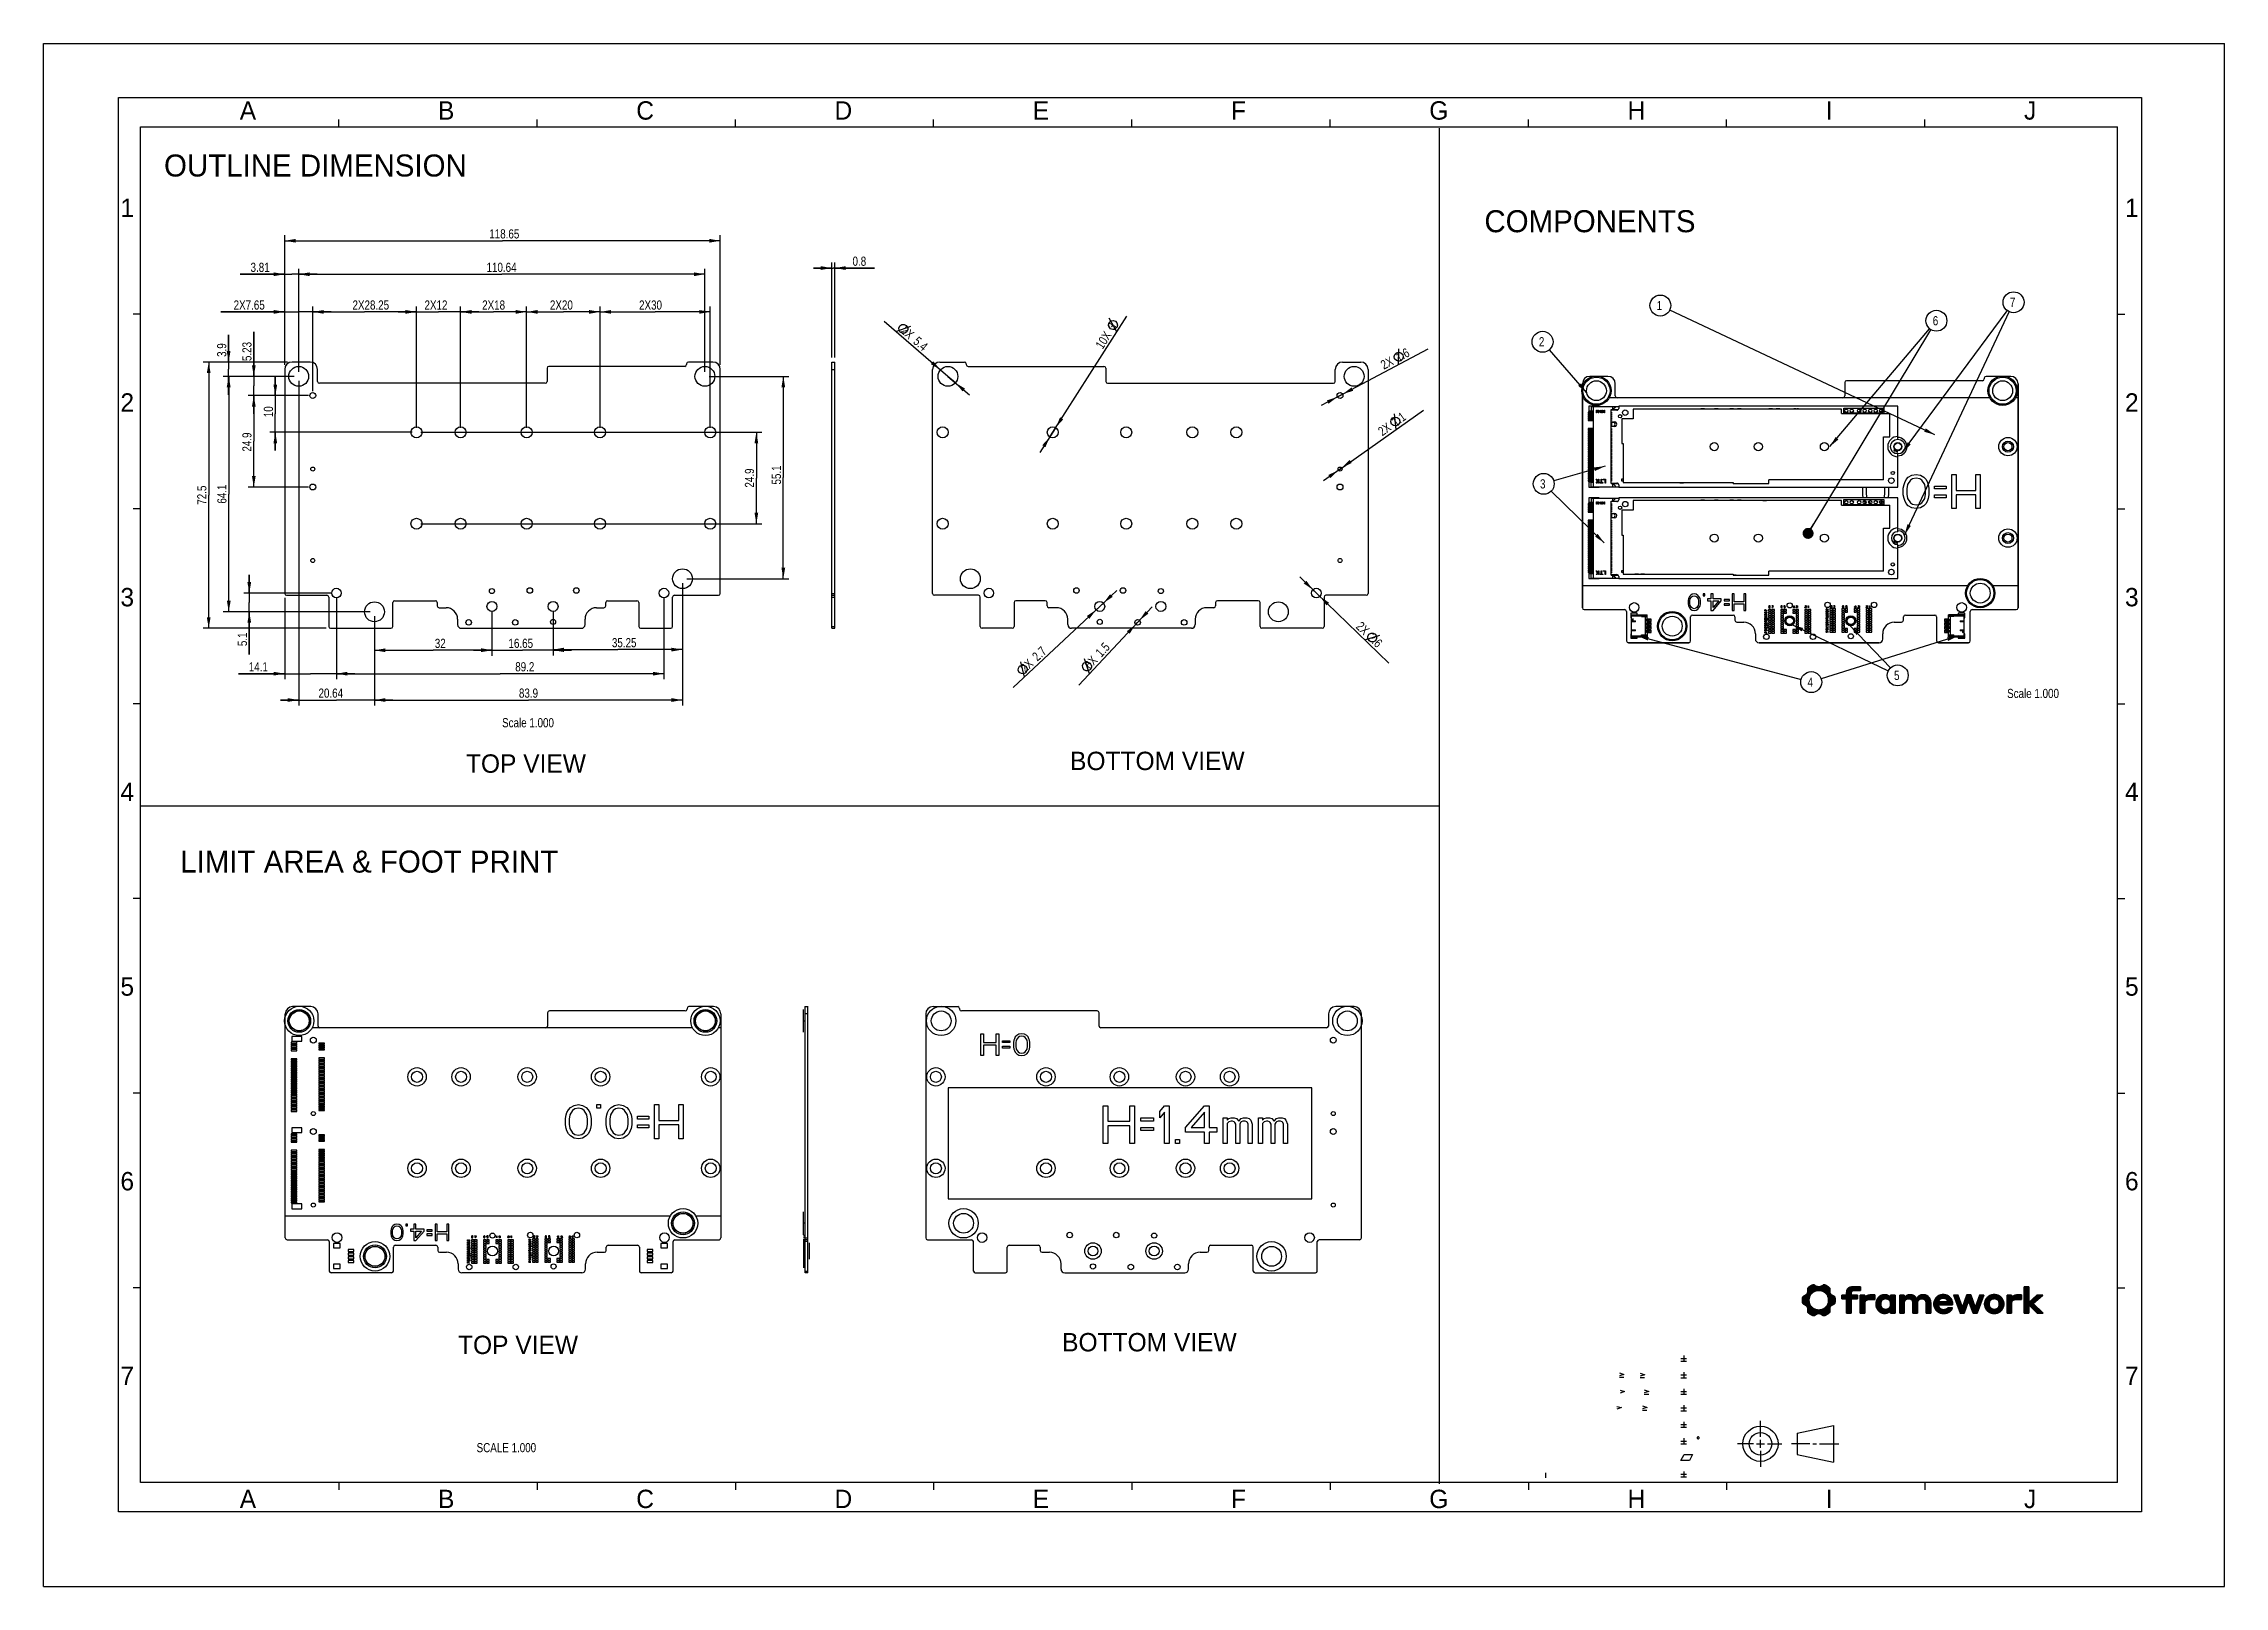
# Model space of a CAD drawing. Header units: millimetres. Extents: x 0 to 594, y 0 to 420.
import ezdxf

# ---------------------------------------------------------------- set-up
doc = ezdxf.new("R2010")
doc.units = ezdxf.units.MM
doc.header["$LTSCALE"] = 32.67
doc.layers.get('0').update_dxf_attribs({"linetype": 'CONTINUOUS'})
for name, color, linetype in [('00_ASM_ALL_COMPONENTS_3', 7, 'CONTINUOUS'), ('00_ASM_ALL_COMPONENTS_5', 7, 'CONTINUOUS'), ('20_ALL_FEATURES', 7, 'CONTINUOUS'), ('ASSEM_MEM', 7, 'CONTINUOUS'), ('COLOR20', 7, 'CONTINUOUS')]:
    doc.layers.add(name, color=color, linetype=linetype)
doc.styles.get("Standard").update_dxf_attribs({"font": 'txt', "width": 0.8})
doc.styles.add('TEXTSTYLE_2', font='txt')
doc.styles.add('TEXTSTYLE_8', font='ar_wgl__.ttf')
doc.styles.add('TEXTSTYLE_9', font='ar_wgl_b.ttf')
doc.dimstyles.new('DIMSTYLE_1', dxfattribs={"dimtxt": 2.5, "dimasz": 3, "dimexe": 1.5, "dimexo": 1.2, "dimtad": 1, "dimdsep": 46, "dimtxsty": 'STANDARD', "dimblk": '_FILLED', "dimblk1": '_FILLED', "dimblk2": '_FILLED', "dimcen": 0.09, "dimazin": 2, "dimtp": 0.01, "dimtm": 0.01, "dimtfac": 1, "dimtofl": 0, "dimtmove": 0, "dimatfit": 3, "dimldrblk": '_FILLED', "dimfxl": 1, "dimtolj": 1, "dimarcsym": 0})
doc.dimstyles.new('DIMSTYLE_2', dxfattribs={"dimtxt": 2.5, "dimasz": 3, "dimexe": 1.5, "dimexo": 1.2, "dimtad": 1, "dimdsep": 46, "dimtxsty": 'STANDARD', "dimblk": '_FILLED', "dimblk1": '_FILLED', "dimblk2": '_FILLED', "dimcen": 0.09, "dimazin": 2, "dimtp": 0.01, "dimtm": 0.01, "dimtfac": 1, "dimtmove": 0, "dimatfit": 2, "dimldrblk": '_FILLED', "dimfxl": 1, "dimtolj": 1, "dimarcsym": 0})
doc.dimstyles.get("Standard").update_dxf_attribs({"dimtxt": 2.5, "dimasz": 3, "dimexe": 1.5, "dimexo": 1.2, "dimtad": 1, "dimdsep": 46, "dimtxsty": 'STANDARD', "dimblk": '_FILLED', "dimblk1": '_FILLED', "dimblk2": '_FILLED', "dimcen": 0.09, "dimazin": 2, "dimtol": 1, "dimtp": 0.01, "dimtm": 0.01, "dimtfac": 1, "dimtofl": 0, "dimtmove": 0, "dimatfit": 3, "dimldrblk": '_FILLED', "dimfxl": 1, "dimtolj": 1, "dimarcsym": 0})

msp = doc.modelspace()

# ---------------------------------------------------------------- texts
at = {"color": 7, "linetype": 'CONTINUOUS', "attachment_point": 1, "line_spacing_factor": 0.9}
for s, insert, char_height, width, style in [('A', (53.422, 404.309), 5, 5, 'TEXTSTYLE_2'), ('B', (107.422, 404.309), 5, 5, 'TEXTSTYLE_2'), ('C', (161.422, 404.309), 5, 5, 'TEXTSTYLE_2'), ('D', (215.422, 404.309), 5, 5, 'TEXTSTYLE_2'), ('E', (269.422, 404.309), 5, 5, 'TEXTSTYLE_2'), ('F', (323.422, 404.309), 5, 5, 'TEXTSTYLE_2'), ('G', (377.422, 404.309), 5, 5, 'TEXTSTYLE_2'), ('H', (431.422, 404.309), 5, 5, 'TEXTSTYLE_2'), ('I', (485.422, 404.309), 5, 5, 'TEXTSTYLE_2'), ('J', (539.422, 404.309), 5, 5, 'TEXTSTYLE_2'), ('OUTLINE DIMENSION', (32.794, 389.822), 6, 86.43123, 'TEXTSTYLE_9'), ('1', (20.922, 377.809), 5, 5, 'TEXTSTYLE_2'), ('COMPONENTS', (392.446, 374.655), 6, 59.95539, 'TEXTSTYLE_9'), ('1', (566.922, 377.809), 5, 5, 'TEXTSTYLE_2'), ('2', (20.922, 324.809), 5, 5, 'TEXTSTYLE_2'), ('2', (566.922, 324.809), 5, 5, 'TEXTSTYLE_2'), ('3', (20.922, 271.809), 5, 5, 'TEXTSTYLE_2'), ('3', (566.922, 271.809), 5, 5, 'TEXTSTYLE_2'), ('TOP VIEW', (115.037, 226.504), 5, 34.07063, 'TEXTSTYLE_8'), ('BOTTOM VIEW', (279.583, 227.229), 5, 49.5539, 'TEXTSTYLE_8'), ('4', (20.922, 218.809), 5, 5, 'TEXTSTYLE_2'), ('4', (566.922, 218.809), 5, 5, 'TEXTSTYLE_2'), ('LIMIT AREA & FOOT PRINT', (37.203, 200.322), 6, 109.18216, 'TEXTSTYLE_9'), ('5', (20.922, 165.809), 5, 5, 'TEXTSTYLE_2'), ('5', (566.922, 165.809), 5, 5, 'TEXTSTYLE_2'), ('6', (20.922, 112.809), 5, 5, 'TEXTSTYLE_2'), ('6', (566.922, 112.809), 5, 5, 'TEXTSTYLE_2'), ('TOP VIEW', (112.879, 68.25), 5, 34.07063, 'TEXTSTYLE_8'), ('BOTTOM VIEW', (277.425, 68.976), 5, 49.5539, 'TEXTSTYLE_8'), ('7', (20.922, 59.809), 5, 5, 'TEXTSTYLE_2'), ('7', (566.922, 59.809), 5, 5, 'TEXTSTYLE_2'), ('A', (53.422, 26.309), 5, 5, 'TEXTSTYLE_2'), ('B', (107.422, 26.309), 5, 5, 'TEXTSTYLE_2'), ('C', (161.422, 26.309), 5, 5, 'TEXTSTYLE_2'), ('D', (215.422, 26.309), 5, 5, 'TEXTSTYLE_2'), ('E', (269.422, 26.309), 5, 5, 'TEXTSTYLE_2'), ('F', (323.422, 26.309), 5, 5, 'TEXTSTYLE_2'), ('G', (377.422, 26.309), 5, 5, 'TEXTSTYLE_2'), ('H', (431.422, 26.309), 5, 5, 'TEXTSTYLE_2'), ('I', (485.422, 26.309), 5, 5, 'TEXTSTYLE_2'), ('J', (539.422, 26.309), 5, 5, 'TEXTSTYLE_2')]:
    msp.add_mtext(s, dxfattribs=dict(at, insert=insert, char_height=char_height, width=width, style=style))
at = {"color": 7, "linetype": 'CONTINUOUS', "char_height": 2.5, "width": 22, "attachment_point": 3, "line_spacing_factor": 0.9}
for s, insert in [('Scale 1.000', (548.946, 244.344)), ('Scale 1.000', (139.002, 236.372)), ('SCALE 1.000', (134.149, 39.02))]:
    msp.add_mtext(s, dxfattribs=dict(at, insert=insert))

# ---------------------------------------------------------------- blocks, each defined once
blk = doc.blocks.new('SYM301_BL0', base_point=(436.14, 48.55))
at = {"color": 7, "linetype": 'CONTINUOUS'}
for p, q in [((435.52, 49.12), (436.76, 48.66)), ((436.73, 48.66), (435.52, 48.34)), ((435.52, 47.98), (436.71, 47.98))]:
    blk.add_line(p, q, dxfattribs=at)
blk = doc.blocks.new('SYM301_BL1', base_point=(436.63, 52.94))
at = {"color": 7, "linetype": 'CONTINUOUS'}
for p, q in [((436.01, 53.51), (437.24, 53.05)), ((437.22, 53.05), (436.01, 52.73)), ((436.01, 52.37), (437.2, 52.37))]:
    blk.add_line(p, q, dxfattribs=at)
blk = doc.blocks.new('SYM301_BL2', base_point=(435.48, 57.45))
at = {"color": 7, "linetype": 'CONTINUOUS'}
for p, q in [((434.86, 58.02), (436.1, 57.56)), ((436.07, 57.56), (434.86, 57.24)), ((434.86, 56.88), (436.05, 56.88))]:
    blk.add_line(p, q, dxfattribs=at)
blk = doc.blocks.new('SYM001_BL3', base_point=(429.16, 48.62))
at = {"color": 7, "linetype": 'CONTINUOUS'}
for p, q in [((429.78, 48.69), (428.54, 48.23)), ((428.56, 49.01), (429.78, 48.69))]:
    blk.add_line(p, q, dxfattribs=at)
blk = doc.blocks.new('SYM001_BL4', base_point=(430, 53.01))
at = {"color": 7, "linetype": 'CONTINUOUS'}
for p, q in [((430.62, 53.08), (429.38, 52.62)), ((429.4, 53.39), (430.62, 53.08))]:
    blk.add_line(p, q, dxfattribs=at)
blk = doc.blocks.new('SYM301_BL5', base_point=(429.85, 57.55))
at = {"color": 7, "linetype": 'CONTINUOUS'}
for p, q in [((429.23, 58.12), (430.46, 57.66)), ((430.44, 57.66), (429.23, 57.34)), ((429.23, 56.97), (430.42, 56.97))]:
    blk.add_line(p, q, dxfattribs=at)
blk = doc.blocks.new('_FILLED')
at = {"color": 0, "linetype": 'BYBLOCK'}
blk.add_solid([(0, 0), (-1, 0.17), (-1, -0.17)], dxfattribs=at)
blk = doc.blocks.new('*D0')
at = {"color": 7, "linetype": 'CONTINUOUS'}
for p, q in [((65.67, 332.52), (65.67, 367.83)), ((65.67, 366.33), (124.99, 366.33)), ((184.32, 366.33), (124.99, 366.33)), ((184.32, 332.52), (184.32, 367.83))]:
    blk.add_line(p, q, dxfattribs=at)
at = {"color": 7, "linetype": 'CONTINUOUS', "xscale": 3, "yscale": 3, "zscale": 3, "rotation": 180}
blk.add_blockref('_FILLED', (65.67, 366.33), dxfattribs=at)
at = {"color": 7, "linetype": 'CONTINUOUS', "xscale": 3, "yscale": 3, "zscale": 3}
blk.add_blockref('_FILLED', (184.32, 366.33), dxfattribs=at)
at = {"color": 7, "linetype": 'CONTINUOUS', "insert": (125.48, 369.46), "char_height": 2.5, "width": 12, "attachment_point": 2, "line_spacing_factor": 0.9}
blk.add_mtext('118.65', dxfattribs=at)
blk = doc.blocks.new('*D1')
at = {"color": 7, "linetype": 'CONTINUOUS'}
for p, q in [((66.47, 333.32), (43.47, 333.32)), ((44.97, 333.32), (44.97, 297.07)), ((44.97, 260.82), (44.97, 297.07)), ((76.97, 260.82), (43.47, 260.82))]:
    blk.add_line(p, q, dxfattribs=at)
at = {"color": 7, "linetype": 'CONTINUOUS', "xscale": 3, "yscale": 3, "zscale": 3}
for p, rotation in [((44.97, 333.32), 90), ((44.97, 260.82), 270)]:
    blk.add_blockref('_FILLED', p, dxfattribs=dict(at, rotation=rotation))
at = {"color": 7, "linetype": 'CONTINUOUS', "insert": (41.84, 297.07), "char_height": 2.5, "width": 8, "attachment_point": 2, "rotation": 90, "line_spacing_factor": 0.9}
blk.add_mtext('72.5', dxfattribs=at)
blk = doc.blocks.new('*D2')
at = {"color": 7, "linetype": 'CONTINUOUS'}
for p, q in [((214.68, 358.9), (209.68, 358.9)), ((209.68, 358.9), (215.08, 358.9)), ((214.68, 334.52), (214.68, 360.4)), ((226.33, 358.9), (215.08, 358.9)), ((215.48, 334.52), (215.48, 360.4)), ((215.48, 358.9), (226.33, 358.9))]:
    blk.add_line(p, q, dxfattribs=at)
at = {"color": 7, "linetype": 'CONTINUOUS', "xscale": 3, "yscale": 3, "zscale": 3}
blk.add_blockref('_FILLED', (214.68, 358.9), dxfattribs=at)
at = {"color": 7, "linetype": 'CONTINUOUS', "xscale": 3, "yscale": 3, "zscale": 3, "rotation": 180}
blk.add_blockref('_FILLED', (215.48, 358.9), dxfattribs=at)
at = {"color": 7, "linetype": 'CONTINUOUS', "insert": (220.33, 362.02), "char_height": 2.5, "width": 6, "attachment_point": 1, "line_spacing_factor": 0.9}
blk.add_mtext('0.8', dxfattribs=at)
blk = doc.blocks.new('*D3')
at = {"color": 7, "linetype": 'CONTINUOUS'}
for p, q in [((65.67, 357.22), (53.57, 357.22)), ((53.57, 357.22), (67.57, 357.22)), ((65.67, 332.52), (65.67, 358.72)), ((74.48, 357.22), (67.57, 357.22)), ((69.48, 330.62), (69.48, 358.72)), ((69.48, 357.22), (74.48, 357.22))]:
    blk.add_line(p, q, dxfattribs=at)
at = {"color": 7, "linetype": 'CONTINUOUS', "xscale": 3, "yscale": 3, "zscale": 3}
blk.add_blockref('_FILLED', (65.67, 357.22), dxfattribs=at)
at = {"color": 7, "linetype": 'CONTINUOUS', "xscale": 3, "yscale": 3, "zscale": 3, "rotation": 180}
blk.add_blockref('_FILLED', (69.48, 357.22), dxfattribs=at)
at = {"color": 7, "linetype": 'CONTINUOUS', "insert": (61.57, 360.35), "char_height": 2.5, "width": 8, "attachment_point": 3, "line_spacing_factor": 0.9}
blk.add_mtext('3.81', dxfattribs=at)
blk = doc.blocks.new('*D4')
at = {"color": 7, "linetype": 'CONTINUOUS'}
for p, q in [((68.28, 329.42), (48.93, 329.42)), ((50.43, 329.42), (50.43, 297.37)), ((50.43, 265.32), (50.43, 297.37)), ((88.92, 265.32), (48.93, 265.32))]:
    blk.add_line(p, q, dxfattribs=at)
at = {"color": 7, "linetype": 'CONTINUOUS', "xscale": 3, "yscale": 3, "zscale": 3}
for p, rotation in [((50.43, 329.42), 90), ((50.43, 265.32), 270)]:
    blk.add_blockref('_FILLED', p, dxfattribs=dict(at, rotation=rotation))
at = {"color": 7, "linetype": 'CONTINUOUS', "insert": (47.3, 297.37), "char_height": 2.5, "width": 8, "attachment_point": 2, "rotation": 90, "line_spacing_factor": 0.9}
blk.add_mtext('64.1', dxfattribs=at)
blk = doc.blocks.new('*D5')
at = {"color": 7, "linetype": 'CONTINUOUS'}
for p, q in [((73.32, 325.39), (73.32, 348.47)), ((73.32, 346.97), (87.44, 346.97)), ((101.57, 346.97), (87.44, 346.97)), ((101.57, 315.39), (101.57, 348.47))]:
    blk.add_line(p, q, dxfattribs=at)
at = {"color": 7, "linetype": 'CONTINUOUS', "xscale": 3, "yscale": 3, "zscale": 3, "rotation": 180}
blk.add_blockref('_FILLED', (73.32, 346.97), dxfattribs=at)
at = {"color": 7, "linetype": 'CONTINUOUS', "xscale": 3, "yscale": 3, "zscale": 3}
blk.add_blockref('_FILLED', (101.57, 346.97), dxfattribs=at)
at = {"color": 7, "linetype": 'CONTINUOUS', "insert": (89.12, 350.09), "char_height": 2.5, "width": 14, "attachment_point": 2, "line_spacing_factor": 0.9}
blk.add_mtext('2X28.25', dxfattribs=at)
blk = doc.blocks.new('*D6')
at = {"color": 7, "linetype": 'CONTINUOUS'}
for p, q in [((65.67, 346.97), (48.23, 346.97)), ((48.23, 346.97), (69.49, 346.97)), ((65.67, 332.52), (65.67, 348.47)), ((78.32, 346.97), (69.49, 346.97)), ((73.32, 325.39), (73.32, 348.47)), ((73.32, 346.97), (78.32, 346.97))]:
    blk.add_line(p, q, dxfattribs=at)
at = {"color": 7, "linetype": 'CONTINUOUS', "xscale": 3, "yscale": 3, "zscale": 3}
blk.add_blockref('_FILLED', (65.67, 346.97), dxfattribs=at)
at = {"color": 7, "linetype": 'CONTINUOUS', "xscale": 3, "yscale": 3, "zscale": 3, "rotation": 180}
blk.add_blockref('_FILLED', (73.32, 346.97), dxfattribs=at)
at = {"color": 7, "linetype": 'CONTINUOUS', "insert": (60.23, 350.09), "char_height": 2.5, "width": 12, "attachment_point": 3, "line_spacing_factor": 0.9}
blk.add_mtext('2X7.65', dxfattribs=at)
blk = doc.blocks.new('*D7')
at = {"color": 7, "linetype": 'CONTINUOUS'}
for p, q in [((101.57, 346.97), (96.57, 346.97)), ((96.57, 346.97), (107.57, 346.97)), ((101.57, 315.39), (101.57, 348.47)), ((118.57, 346.97), (107.57, 346.97)), ((113.57, 315.39), (113.57, 348.47)), ((113.57, 346.97), (118.57, 346.97))]:
    blk.add_line(p, q, dxfattribs=at)
at = {"color": 7, "linetype": 'CONTINUOUS', "xscale": 3, "yscale": 3, "zscale": 3}
blk.add_blockref('_FILLED', (101.57, 346.97), dxfattribs=at)
at = {"color": 7, "linetype": 'CONTINUOUS', "xscale": 3, "yscale": 3, "zscale": 3, "rotation": 180}
blk.add_blockref('_FILLED', (113.57, 346.97), dxfattribs=at)
at = {"color": 7, "linetype": 'CONTINUOUS', "insert": (106.87, 350.09), "char_height": 2.5, "width": 8, "attachment_point": 2, "line_spacing_factor": 0.9}
blk.add_mtext('2X12', dxfattribs=at)
blk = doc.blocks.new('*D8')
at = {"color": 7, "linetype": 'CONTINUOUS'}
for p, q in [((113.57, 315.39), (113.57, 348.47)), ((113.57, 346.97), (122.57, 346.97)), ((131.57, 346.97), (122.57, 346.97)), ((131.57, 315.39), (131.57, 348.47))]:
    blk.add_line(p, q, dxfattribs=at)
at = {"color": 7, "linetype": 'CONTINUOUS', "xscale": 3, "yscale": 3, "zscale": 3, "rotation": 180}
blk.add_blockref('_FILLED', (113.57, 346.97), dxfattribs=at)
at = {"color": 7, "linetype": 'CONTINUOUS', "xscale": 3, "yscale": 3, "zscale": 3}
blk.add_blockref('_FILLED', (131.57, 346.97), dxfattribs=at)
at = {"color": 7, "linetype": 'CONTINUOUS', "insert": (122.57, 350.09), "char_height": 2.5, "width": 8, "attachment_point": 2, "line_spacing_factor": 0.9}
blk.add_mtext('2X18', dxfattribs=at)
blk = doc.blocks.new('*D9')
at = {"color": 7, "linetype": 'CONTINUOUS'}
for p, q in [((131.57, 315.39), (131.57, 348.47)), ((131.57, 346.97), (141.57, 346.97)), ((151.57, 346.97), (141.57, 346.97)), ((151.57, 315.39), (151.57, 348.47))]:
    blk.add_line(p, q, dxfattribs=at)
at = {"color": 7, "linetype": 'CONTINUOUS', "xscale": 3, "yscale": 3, "zscale": 3, "rotation": 180}
blk.add_blockref('_FILLED', (131.57, 346.97), dxfattribs=at)
at = {"color": 7, "linetype": 'CONTINUOUS', "xscale": 3, "yscale": 3, "zscale": 3}
blk.add_blockref('_FILLED', (151.57, 346.97), dxfattribs=at)
at = {"color": 7, "linetype": 'CONTINUOUS', "insert": (141.03, 350.09), "char_height": 2.5, "width": 8, "attachment_point": 2, "line_spacing_factor": 0.9}
blk.add_mtext('2X20', dxfattribs=at)
blk = doc.blocks.new('*D10')
at = {"color": 7, "linetype": 'CONTINUOUS'}
for p, q in [((151.57, 315.39), (151.57, 348.47)), ((151.57, 346.97), (166.57, 346.97)), ((181.57, 346.97), (166.57, 346.97)), ((181.57, 315.39), (181.57, 348.47))]:
    blk.add_line(p, q, dxfattribs=at)
at = {"color": 7, "linetype": 'CONTINUOUS', "xscale": 3, "yscale": 3, "zscale": 3, "rotation": 180}
blk.add_blockref('_FILLED', (151.57, 346.97), dxfattribs=at)
at = {"color": 7, "linetype": 'CONTINUOUS', "xscale": 3, "yscale": 3, "zscale": 3}
blk.add_blockref('_FILLED', (181.57, 346.97), dxfattribs=at)
at = {"color": 7, "linetype": 'CONTINUOUS', "insert": (165.31, 350.09), "char_height": 2.5, "width": 8, "attachment_point": 2, "line_spacing_factor": 0.9}
blk.add_mtext('2X30', dxfattribs=at)
blk = doc.blocks.new('*D11')
at = {"color": 7, "linetype": 'CONTINUOUS'}
for p, q in [((69.48, 330.62), (69.48, 358.72)), ((69.48, 357.22), (124.8, 357.22)), ((180.12, 357.22), (124.8, 357.22)), ((180.12, 330.62), (180.12, 358.72))]:
    blk.add_line(p, q, dxfattribs=at)
at = {"color": 7, "linetype": 'CONTINUOUS', "xscale": 3, "yscale": 3, "zscale": 3, "rotation": 180}
blk.add_blockref('_FILLED', (69.48, 357.22), dxfattribs=at)
at = {"color": 7, "linetype": 'CONTINUOUS', "xscale": 3, "yscale": 3, "zscale": 3}
blk.add_blockref('_FILLED', (180.12, 357.22), dxfattribs=at)
at = {"color": 7, "linetype": 'CONTINUOUS', "insert": (124.73, 360.35), "char_height": 2.5, "width": 12, "attachment_point": 2, "line_spacing_factor": 0.9}
blk.add_mtext('110.64', dxfattribs=at)
blk = doc.blocks.new('*D12')
at = {"color": 7, "linetype": 'CONTINUOUS'}
for p, q in [((57.25, 329.42), (57.25, 341.58)), ((57.25, 341.58), (57.25, 326.81)), ((68.28, 329.42), (55.75, 329.42)), ((57.25, 319.19), (57.25, 326.81)), ((72.12, 324.19), (55.75, 324.19)), ((57.25, 324.19), (57.25, 319.19))]:
    blk.add_line(p, q, dxfattribs=at)
at = {"color": 7, "linetype": 'CONTINUOUS', "xscale": 3, "yscale": 3, "zscale": 3}
for p, rotation in [((57.25, 329.42), 270), ((57.25, 324.19), 90)]:
    blk.add_blockref('_FILLED', p, dxfattribs=dict(at, rotation=rotation))
at = {"color": 7, "linetype": 'CONTINUOUS', "insert": (54.12, 333.58), "char_height": 2.5, "width": 8, "attachment_point": 1, "rotation": 90, "line_spacing_factor": 0.9}
blk.add_mtext('5.23', dxfattribs=at)
blk = doc.blocks.new('*D13')
at = {"color": 7, "linetype": 'CONTINUOUS'}
for p, q in [((72.12, 324.19), (55.75, 324.19)), ((57.25, 324.19), (57.25, 311.74)), ((57.25, 299.29), (57.25, 311.74)), ((72.12, 299.29), (55.75, 299.29))]:
    blk.add_line(p, q, dxfattribs=at)
at = {"color": 7, "linetype": 'CONTINUOUS', "xscale": 3, "yscale": 3, "zscale": 3}
for p, rotation in [((57.25, 324.19), 90), ((57.25, 299.29), 270)]:
    blk.add_blockref('_FILLED', p, dxfattribs=dict(at, rotation=rotation))
at = {"color": 7, "linetype": 'CONTINUOUS', "insert": (54.12, 311.53), "char_height": 2.5, "width": 8, "attachment_point": 2, "rotation": 90, "line_spacing_factor": 0.9}
blk.add_mtext('24.9', dxfattribs=at)
blk = doc.blocks.new('*D14')
at = {"color": 7, "linetype": 'CONTINUOUS'}
for p, q in [((63.11, 324.19), (63.11, 329.19)), ((63.11, 329.19), (63.11, 319.19)), ((72.12, 324.19), (61.61, 324.19)), ((63.11, 309.19), (63.11, 319.19)), ((100.37, 314.19), (61.61, 314.19)), ((63.11, 314.19), (63.11, 309.19))]:
    blk.add_line(p, q, dxfattribs=at)
at = {"color": 7, "linetype": 'CONTINUOUS', "xscale": 3, "yscale": 3, "zscale": 3}
for p, rotation in [((63.11, 324.19), 270), ((63.11, 314.19), 90)]:
    blk.add_blockref('_FILLED', p, dxfattribs=dict(at, rotation=rotation))
at = {"color": 7, "linetype": 'CONTINUOUS', "insert": (59.98, 319.78), "char_height": 2.5, "width": 4, "attachment_point": 2, "rotation": 90, "line_spacing_factor": 0.9}
blk.add_mtext('10', dxfattribs=at)
blk = doc.blocks.new('*D15')
at = {"color": 7, "linetype": 'CONTINUOUS'}
for p, q in [((102.77, 314.19), (195.64, 314.19)), ((194.14, 314.19), (194.14, 301.74)), ((194.14, 289.29), (194.14, 301.74)), ((102.77, 289.29), (195.64, 289.29))]:
    blk.add_line(p, q, dxfattribs=at)
at = {"color": 7, "linetype": 'CONTINUOUS', "xscale": 3, "yscale": 3, "zscale": 3}
for p, rotation in [((194.14, 314.19), 90), ((194.14, 289.29), 270)]:
    blk.add_blockref('_FILLED', p, dxfattribs=dict(at, rotation=rotation))
at = {"color": 7, "linetype": 'CONTINUOUS', "insert": (191.01, 301.74), "char_height": 2.5, "width": 8, "attachment_point": 2, "rotation": 90, "line_spacing_factor": 0.9}
blk.add_mtext('24.9', dxfattribs=at)
blk = doc.blocks.new('*D16')
at = {"color": 7, "linetype": 'CONTINUOUS'}
for p, q in [((79.77, 269.22), (79.77, 246.97)), ((168.97, 269.22), (168.97, 246.97)), ((79.77, 248.47), (124.37, 248.47)), ((168.97, 248.47), (124.37, 248.47))]:
    blk.add_line(p, q, dxfattribs=at)
at = {"color": 7, "linetype": 'CONTINUOUS', "xscale": 3, "yscale": 3, "zscale": 3, "rotation": 180}
blk.add_blockref('_FILLED', (79.77, 248.47), dxfattribs=at)
at = {"color": 7, "linetype": 'CONTINUOUS', "xscale": 3, "yscale": 3, "zscale": 3}
blk.add_blockref('_FILLED', (168.97, 248.47), dxfattribs=at)
at = {"color": 7, "linetype": 'CONTINUOUS', "insert": (131.06, 251.6), "char_height": 2.5, "width": 8, "attachment_point": 2, "line_spacing_factor": 0.9}
blk.add_mtext('89.2', dxfattribs=at)
blk = doc.blocks.new('*D17')
at = {"color": 7, "linetype": 'CONTINUOUS'}
for p, q in [((56.02, 270.42), (56.02, 275.42)), ((56.02, 275.42), (56.02, 267.87)), ((78.57, 270.42), (54.52, 270.42)), ((56.02, 253.69), (56.02, 267.87)), ((88.92, 265.32), (54.52, 265.32)), ((56.02, 265.32), (56.02, 253.69))]:
    blk.add_line(p, q, dxfattribs=at)
at = {"color": 7, "linetype": 'CONTINUOUS', "xscale": 3, "yscale": 3, "zscale": 3}
for p, rotation in [((56.02, 270.42), 270), ((56.02, 265.32), 90)]:
    blk.add_blockref('_FILLED', p, dxfattribs=dict(at, rotation=rotation))
at = {"color": 7, "linetype": 'CONTINUOUS', "insert": (52.9, 259.69), "char_height": 2.5, "width": 6, "attachment_point": 3, "rotation": 90, "line_spacing_factor": 0.9}
blk.add_mtext('5.1', dxfattribs=at)
blk = doc.blocks.new('*D18')
at = {"color": 7, "linetype": 'CONTINUOUS'}
for p, q in [((50.39, 333.32), (50.39, 340.71)), ((50.39, 340.71), (50.39, 331.37)), ((66.47, 333.32), (48.89, 333.32)), ((68.28, 329.42), (48.89, 329.42)), ((50.39, 324.42), (50.39, 331.37)), ((50.39, 329.42), (50.39, 324.42))]:
    blk.add_line(p, q, dxfattribs=at)
at = {"color": 7, "linetype": 'CONTINUOUS', "xscale": 3, "yscale": 3, "zscale": 3}
for p, rotation in [((50.39, 333.32), 270), ((50.39, 329.42), 90)]:
    blk.add_blockref('_FILLED', p, dxfattribs=dict(at, rotation=rotation))
at = {"color": 7, "linetype": 'CONTINUOUS', "insert": (47.26, 334.71), "char_height": 2.5, "width": 6, "attachment_point": 1, "rotation": 90, "line_spacing_factor": 0.9}
blk.add_mtext('3.9', dxfattribs=at)
blk = doc.blocks.new('*D19')
at = {"color": 7, "linetype": 'CONTINUOUS'}
for p, q in [((69.48, 328.22), (69.48, 239.8)), ((90.12, 264.12), (90.12, 239.8)), ((69.48, 241.3), (64.48, 241.3)), ((64.48, 241.3), (79.8, 241.3)), ((95.12, 241.3), (79.8, 241.3)), ((90.12, 241.3), (95.12, 241.3))]:
    blk.add_line(p, q, dxfattribs=at)
at = {"color": 7, "linetype": 'CONTINUOUS', "xscale": 3, "yscale": 3, "zscale": 3}
blk.add_blockref('_FILLED', (69.48, 241.3), dxfattribs=at)
at = {"color": 7, "linetype": 'CONTINUOUS', "xscale": 3, "yscale": 3, "zscale": 3, "rotation": 180}
blk.add_blockref('_FILLED', (90.12, 241.3), dxfattribs=at)
at = {"color": 7, "linetype": 'CONTINUOUS', "insert": (78.22, 244.43), "char_height": 2.5, "width": 10, "attachment_point": 2, "line_spacing_factor": 0.9}
blk.add_mtext('20.64', dxfattribs=at)
blk = doc.blocks.new('*D20')
at = {"color": 7, "linetype": 'CONTINUOUS'}
for p, q in [((174.02, 273.12), (174.02, 239.8)), ((90.12, 264.12), (90.12, 239.8)), ((90.12, 241.3), (132.07, 241.3)), ((174.02, 241.3), (132.07, 241.3))]:
    blk.add_line(p, q, dxfattribs=at)
at = {"color": 7, "linetype": 'CONTINUOUS', "xscale": 3, "yscale": 3, "zscale": 3, "rotation": 180}
blk.add_blockref('_FILLED', (90.12, 241.3), dxfattribs=at)
at = {"color": 7, "linetype": 'CONTINUOUS', "xscale": 3, "yscale": 3, "zscale": 3}
blk.add_blockref('_FILLED', (174.02, 241.3), dxfattribs=at)
at = {"color": 7, "linetype": 'CONTINUOUS', "insert": (132.07, 244.43), "char_height": 2.5, "width": 8, "attachment_point": 2, "line_spacing_factor": 0.9}
blk.add_mtext('83.9', dxfattribs=at)
blk = doc.blocks.new('*D21')
at = {"color": 7, "linetype": 'CONTINUOUS'}
for p, q in [((181.32, 329.42), (202.98, 329.42)), ((201.48, 329.42), (201.48, 301.87)), ((201.48, 274.32), (201.48, 301.87)), ((175.22, 274.32), (202.98, 274.32))]:
    blk.add_line(p, q, dxfattribs=at)
at = {"color": 7, "linetype": 'CONTINUOUS', "xscale": 3, "yscale": 3, "zscale": 3}
for p, rotation in [((201.48, 329.42), 90), ((201.48, 274.32), 270)]:
    blk.add_blockref('_FILLED', p, dxfattribs=dict(at, rotation=rotation))
at = {"color": 7, "linetype": 'CONTINUOUS', "insert": (198.35, 302.57), "char_height": 2.5, "width": 8, "attachment_point": 2, "rotation": 90, "line_spacing_factor": 0.9}
blk.add_mtext('55.1', dxfattribs=at)
blk = doc.blocks.new('*D22')
at = {"color": 7, "linetype": 'CONTINUOUS'}
for p, q in [((65.67, 269.12), (65.67, 246.97)), ((79.77, 269.22), (79.77, 246.97)), ((65.67, 248.47), (53.09, 248.47)), ((53.09, 248.47), (72.72, 248.47)), ((84.77, 248.47), (72.72, 248.47)), ((79.77, 248.47), (84.77, 248.47))]:
    blk.add_line(p, q, dxfattribs=at)
at = {"color": 7, "linetype": 'CONTINUOUS', "xscale": 3, "yscale": 3, "zscale": 3}
blk.add_blockref('_FILLED', (65.67, 248.47), dxfattribs=at)
at = {"color": 7, "linetype": 'CONTINUOUS', "xscale": 3, "yscale": 3, "zscale": 3, "rotation": 180}
blk.add_blockref('_FILLED', (79.77, 248.47), dxfattribs=at)
at = {"color": 7, "linetype": 'CONTINUOUS', "insert": (61.09, 251.6), "char_height": 2.5, "width": 8, "attachment_point": 3, "line_spacing_factor": 0.9}
blk.add_mtext('14.1', dxfattribs=at)
blk = doc.blocks.new('*D23')
at = {"color": 7, "linetype": 'CONTINUOUS'}
for p, q in [((90.12, 264.12), (90.12, 253.35)), ((122.12, 265.57), (122.12, 253.35)), ((90.12, 254.85), (106.12, 254.85)), ((122.12, 254.85), (106.12, 254.85))]:
    blk.add_line(p, q, dxfattribs=at)
at = {"color": 7, "linetype": 'CONTINUOUS', "xscale": 3, "yscale": 3, "zscale": 3, "rotation": 180}
blk.add_blockref('_FILLED', (90.12, 254.85), dxfattribs=at)
at = {"color": 7, "linetype": 'CONTINUOUS', "xscale": 3, "yscale": 3, "zscale": 3}
blk.add_blockref('_FILLED', (122.12, 254.85), dxfattribs=at)
at = {"color": 7, "linetype": 'CONTINUOUS', "insert": (108.04, 257.98), "char_height": 2.5, "width": 4, "attachment_point": 2, "line_spacing_factor": 0.9}
blk.add_mtext('32', dxfattribs=at)
blk = doc.blocks.new('*D24')
at = {"color": 7, "linetype": 'CONTINUOUS'}
for p, q in [((122.12, 265.57), (122.12, 253.38)), ((138.77, 265.57), (138.77, 253.38)), ((122.12, 254.88), (117.12, 254.88)), ((117.12, 254.88), (130.44, 254.88)), ((143.77, 254.88), (130.44, 254.88)), ((138.77, 254.88), (143.77, 254.88))]:
    blk.add_line(p, q, dxfattribs=at)
at = {"color": 7, "linetype": 'CONTINUOUS', "xscale": 3, "yscale": 3, "zscale": 3}
blk.add_blockref('_FILLED', (122.12, 254.88), dxfattribs=at)
at = {"color": 7, "linetype": 'CONTINUOUS', "xscale": 3, "yscale": 3, "zscale": 3, "rotation": 180}
blk.add_blockref('_FILLED', (138.77, 254.88), dxfattribs=at)
at = {"color": 7, "linetype": 'CONTINUOUS', "insert": (129.97, 258), "char_height": 2.5, "width": 10, "attachment_point": 2, "line_spacing_factor": 0.9}
blk.add_mtext('16.65', dxfattribs=at)
blk = doc.blocks.new('*D25')
at = {"color": 7, "linetype": 'CONTINUOUS'}
for p, q in [((174.02, 273.12), (174.02, 253.53)), ((138.77, 265.57), (138.77, 253.53)), ((138.77, 255.03), (156.39, 255.03)), ((174.02, 255.03), (156.39, 255.03))]:
    blk.add_line(p, q, dxfattribs=at)
at = {"color": 7, "linetype": 'CONTINUOUS', "xscale": 3, "yscale": 3, "zscale": 3, "rotation": 180}
blk.add_blockref('_FILLED', (138.77, 255.03), dxfattribs=at)
at = {"color": 7, "linetype": 'CONTINUOUS', "xscale": 3, "yscale": 3, "zscale": 3}
blk.add_blockref('_FILLED', (174.02, 255.03), dxfattribs=at)
at = {"color": 7, "linetype": 'CONTINUOUS', "insert": (158.14, 258.16), "char_height": 2.5, "width": 10, "attachment_point": 2, "line_spacing_factor": 0.9}
blk.add_mtext('35.25', dxfattribs=at)
blk = doc.blocks.new('*D26')
at = {"color": 7, "linetype": 'CONTINUOUS'}
for p, q in [((246.32, 329.42), (228.96, 344.36)), ((244.27, 331.18), (244.27, 331.18)), ((244.27, 331.18), (246.32, 329.42)), ((248.37, 327.66), (246.32, 329.42)), ((246.32, 329.42), (252.16, 324.4)), ((248.37, 327.66), (248.37, 327.66))]:
    blk.add_line(p, q, dxfattribs=at)
at = {"color": 7, "linetype": 'CONTINUOUS', "xscale": 3, "yscale": 3, "zscale": 3}
for p, rotation in [((244.27, 331.18), 319.2854077975), ((248.37, 327.66), 139.2863019438)]:
    blk.add_blockref('_FILLED', p, dxfattribs=dict(at, rotation=rotation))
at = {"color": 7, "linetype": 'CONTINUOUS', "insert": (241.11, 338.03), "char_height": 2.5, "width": 20, "attachment_point": 3, "rotation": 319.28494, "line_spacing_factor": 0.9}
blk.add_mtext('2X{\\ftxt;\\W0.0001;\\H0.0001;\\~}{\\ftxt;\\W1.3333333333;\\H2.5; }{\\ftxt;\\W0.0001;\\H0.0001;\\~}5.4', dxfattribs=at)
blk = doc.blocks.new('*D27')
at = {"color": 7, "linetype": 'CONTINUOUS'}
for p, q in [((274.87, 314.19), (295.06, 345.85)), ((275.68, 315.46), (274.87, 314.19)), ((275.68, 315.46), (275.68, 315.46)), ((274.87, 314.19), (271.38, 308.71)), ((274.06, 312.93), (274.87, 314.19)), ((274.06, 312.93), (274.06, 312.93))]:
    blk.add_line(p, q, dxfattribs=at)
at = {"color": 7, "linetype": 'CONTINUOUS', "xscale": 3, "yscale": 3, "zscale": 3}
for p, rotation in [((275.68, 315.46), 237.4793975888), ((274.06, 312.93), 57.4793975888)]:
    blk.add_blockref('_FILLED', p, dxfattribs=dict(at, rotation=rotation))
at = {"color": 7, "linetype": 'CONTINUOUS', "insert": (286.33, 337.97), "char_height": 2.5, "width": 17, "attachment_point": 1, "rotation": 57.47894, "line_spacing_factor": 0.9}
blk.add_mtext('10X{\\ftxt;\\W0.0001;\\H0.0001;\\~}{\\ftxt;\\W1.3333333333;\\H2.5; }{\\ftxt;\\W0.0001;\\H0.0001;\\~}3', dxfattribs=at)
blk = doc.blocks.new('*D28')
at = {"color": 7, "linetype": 'CONTINUOUS'}
for p, q in [((353.12, 324.19), (377.12, 336.87)), ((353.12, 324.19), (347.99, 321.48)), ((352.41, 323.82), (353.12, 324.19)), ((352.41, 323.82), (352.41, 323.82)), ((353.83, 324.56), (353.12, 324.19)), ((353.83, 324.56), (353.83, 324.56))]:
    blk.add_line(p, q, dxfattribs=at)
at = {"color": 7, "linetype": 'CONTINUOUS', "xscale": 3, "yscale": 3, "zscale": 3}
for p, rotation in [((352.41, 323.82), 27.8549417329), ((353.83, 324.56), 207.8549417329)]:
    blk.add_blockref('_FILLED', p, dxfattribs=dict(at, rotation=rotation))
at = {"color": 7, "linetype": 'CONTINUOUS', "insert": (363.87, 333.41), "char_height": 2.5, "width": 20, "attachment_point": 1, "rotation": 27.85666, "line_spacing_factor": 0.9}
blk.add_mtext('2X{\\ftxt;\\W0.0001;\\H0.0001;\\~}{\\ftxt;\\W1.3333333333;\\H2.5; }{\\ftxt;\\W0.0001;\\H0.0001;\\~}1.6', dxfattribs=at)
blk = doc.blocks.new('*D29')
at = {"color": 7, "linetype": 'CONTINUOUS'}
for p, q in [((353.12, 304.19), (375.86, 320.25)), ((353.12, 304.19), (348.59, 300.99)), ((352.67, 303.87), (353.12, 304.19)), ((352.67, 303.87), (352.67, 303.87)), ((353.57, 304.51), (353.12, 304.19)), ((353.57, 304.51), (353.57, 304.51))]:
    blk.add_line(p, q, dxfattribs=at)
at = {"color": 7, "linetype": 'CONTINUOUS', "xscale": 3, "yscale": 3, "zscale": 3}
for p, rotation in [((352.67, 303.87), 35.2352466386), ((353.57, 304.51), 215.2368283161)]:
    blk.add_blockref('_FILLED', p, dxfattribs=dict(at, rotation=rotation))
at = {"color": 7, "linetype": 'CONTINUOUS', "insert": (363.17, 315.11), "char_height": 2.5, "width": 20, "attachment_point": 1, "rotation": 35.23736, "line_spacing_factor": 0.9}
blk.add_mtext('2X{\\ftxt;\\W0.0001;\\H0.0001;\\~}{\\ftxt;\\W1.3333333333;\\H2.5; }{\\ftxt;\\W0.0001;\\H0.0001;\\~}1.1', dxfattribs=at)
blk = doc.blocks.new('*D30')
at = {"color": 7, "linetype": 'CONTINUOUS'}
for p, q in [((346.67, 270.42), (342.14, 274.8)), ((345.74, 271.32), (345.74, 271.32)), ((345.74, 271.32), (346.67, 270.42)), ((347.61, 269.52), (346.67, 270.42)), ((346.67, 270.42), (366.42, 251.36)), ((347.61, 269.52), (347.61, 269.52))]:
    blk.add_line(p, q, dxfattribs=at)
at = {"color": 7, "linetype": 'CONTINUOUS', "xscale": 3, "yscale": 3, "zscale": 3}
for p, rotation in [((345.74, 271.32), 316.0177349357), ((347.61, 269.52), 136.0197075666)]:
    blk.add_blockref('_FILLED', p, dxfattribs=dict(at, rotation=rotation))
at = {"color": 7, "linetype": 'CONTINUOUS', "insert": (359, 262.87), "char_height": 2.5, "width": 20, "attachment_point": 1, "rotation": 316.01809, "line_spacing_factor": 0.9}
blk.add_mtext('2X{\\ftxt;\\W0.0001;\\H0.0001;\\~}{\\ftxt;\\W1.3333333333;\\H2.5; }{\\ftxt;\\W0.0001;\\H0.0001;\\~}2.6', dxfattribs=at)
blk = doc.blocks.new('*D31')
at = {"color": 7, "linetype": 'CONTINUOUS'}
for p, q in [((287.67, 266.77), (292.3, 271.11)), ((288.66, 267.69), (287.67, 266.77)), ((288.66, 267.69), (288.66, 267.69)), ((287.67, 266.77), (264.12, 244.69)), ((286.69, 265.85), (287.67, 266.77)), ((286.69, 265.85), (286.69, 265.85))]:
    blk.add_line(p, q, dxfattribs=at)
at = {"color": 7, "linetype": 'CONTINUOUS', "xscale": 3, "yscale": 3, "zscale": 3}
for p, rotation in [((288.66, 267.69), 223.1561397768), ((286.69, 265.85), 43.1581396115)]:
    blk.add_blockref('_FILLED', p, dxfattribs=dict(at, rotation=rotation))
at = {"color": 7, "linetype": 'CONTINUOUS', "insert": (271.71, 256.09), "char_height": 2.5, "width": 20, "attachment_point": 3, "rotation": 43.15833, "line_spacing_factor": 0.9}
blk.add_mtext('2X{\\ftxt;\\W0.0001;\\H0.0001;\\~}{\\ftxt;\\W1.3333333333;\\H2.5; }{\\ftxt;\\W0.0001;\\H0.0001;\\~}2.7', dxfattribs=at)
blk = doc.blocks.new('*D32')
at = {"color": 7, "linetype": 'CONTINUOUS'}
for p, q in [((297.98, 262.43), (281.98, 245.35)), ((297.47, 261.88), (297.98, 262.43)), ((297.47, 261.88), (297.47, 261.88)), ((297.98, 262.43), (301.91, 266.63)), ((298.49, 262.98), (297.98, 262.43)), ((298.49, 262.98), (298.49, 262.98))]:
    blk.add_line(p, q, dxfattribs=at)
at = {"color": 7, "linetype": 'CONTINUOUS', "xscale": 3, "yscale": 3, "zscale": 3}
for p, rotation in [((297.47, 261.88), 46.8671102327), ((298.49, 262.98), 226.8671102327)]:
    blk.add_blockref('_FILLED', p, dxfattribs=dict(at, rotation=rotation))
at = {"color": 7, "linetype": 'CONTINUOUS', "insert": (288.81, 257.21), "char_height": 2.5, "width": 20, "attachment_point": 3, "rotation": 46.86887, "line_spacing_factor": 0.9}
blk.add_mtext('6X{\\ftxt;\\W0.0001;\\H0.0001;\\~}{\\ftxt;\\W1.3333333333;\\H2.5; }{\\ftxt;\\W0.0001;\\H0.0001;\\~}1.5', dxfattribs=at)
blk = doc.blocks.new('BALLOON_BL6', base_point=(440.37, 348.69))
at = {"color": 7, "linetype": 'CONTINUOUS'}
blk.add_circle((440.37, 348.69), 2.85, dxfattribs=at)
at = {"color": 7, "linetype": 'CONTINUOUS', "insert": (439.37, 349.94), "char_height": 2.5, "width": 2, "attachment_point": 1, "line_spacing_factor": 0.9}
blk.add_mtext('1', dxfattribs=at)
blk = doc.blocks.new('BALLOON_BL7', base_point=(408.28, 338.83))
at = {"color": 7, "linetype": 'CONTINUOUS'}
blk.add_circle((408.28, 338.83), 2.85, dxfattribs=at)
at = {"color": 7, "linetype": 'CONTINUOUS', "insert": (407.28, 340.08), "char_height": 2.5, "width": 2, "attachment_point": 1, "line_spacing_factor": 0.9}
blk.add_mtext('2', dxfattribs=at)
blk = doc.blocks.new('BALLOON_BL8', base_point=(408.6, 300.15))
at = {"color": 7, "linetype": 'CONTINUOUS'}
blk.add_circle((408.6, 300.15), 2.85, dxfattribs=at)
at = {"color": 7, "linetype": 'CONTINUOUS', "insert": (407.6, 301.4), "char_height": 2.5, "width": 2, "attachment_point": 1, "line_spacing_factor": 0.9}
blk.add_mtext('3', dxfattribs=at)
blk = doc.blocks.new('BALLOON_BL9', base_point=(481.47, 246.18))
at = {"color": 7, "linetype": 'CONTINUOUS'}
blk.add_circle((481.47, 246.18), 2.85, dxfattribs=at)
at = {"color": 7, "linetype": 'CONTINUOUS', "insert": (480.47, 247.43), "char_height": 2.5, "width": 2, "attachment_point": 1, "line_spacing_factor": 0.9}
blk.add_mtext('4', dxfattribs=at)
blk = doc.blocks.new('BALLOON_BL10', base_point=(505.02, 248))
at = {"color": 7, "linetype": 'CONTINUOUS'}
blk.add_circle((505.02, 248), 2.85, dxfattribs=at)
at = {"color": 7, "linetype": 'CONTINUOUS', "insert": (504.02, 249.25), "char_height": 2.5, "width": 2, "attachment_point": 1, "line_spacing_factor": 0.9}
blk.add_mtext('5', dxfattribs=at)
blk = doc.blocks.new('BALLOON_BL11', base_point=(515.56, 344.56))
at = {"color": 7, "linetype": 'CONTINUOUS'}
blk.add_circle((515.56, 344.56), 2.85, dxfattribs=at)
at = {"color": 7, "linetype": 'CONTINUOUS', "insert": (514.56, 345.81), "char_height": 2.5, "width": 2, "attachment_point": 1, "line_spacing_factor": 0.9}
blk.add_mtext('6', dxfattribs=at)
blk = doc.blocks.new('BALLOON_BL12', base_point=(536.57, 349.58))
at = {"color": 7, "linetype": 'CONTINUOUS'}
blk.add_circle((536.57, 349.58), 2.85, dxfattribs=at)
at = {"color": 7, "linetype": 'CONTINUOUS', "insert": (535.57, 350.83), "char_height": 2.5, "width": 2, "attachment_point": 1, "line_spacing_factor": 0.9}
blk.add_mtext('7', dxfattribs=at)

# ---------------------------------------------------------------- dimensions: what is measured, and where the dimension line sits
at = {"color": 7, "linetype": 'CONTINUOUS'}
for base, p1, p2, picture, middle in [((184.318, 366.334), (65.668, 331.321), (184.318, 331.321), '*D0', (125.791, 366.334)), ((69.478, 357.223), (65.668, 331.321), (69.478, 329.421), '*D3', (57.316, 357.223)), ((215.476, 358.899), (214.676, 333.321), (215.476, 333.321), '*D2', (223.395, 358.899)), ((90.118, 241.301), (69.478, 329.421), (90.118, 265.321), '*D19', (78.279, 241.301)), ((174.018, 241.301), (90.118, 265.321), (174.018, 274.321), '*D20', (132.006, 241.301)), ((174.018, 255.03), (138.768, 266.771), (174.018, 274.321), '*D25', (158.202, 255.03)), ((79.768, 248.472), (65.668, 270.321), (79.768, 270.421), '*D22', (57.094, 248.472)), ((168.968, 248.472), (79.768, 270.421), (168.968, 270.421), '*D16', (131.001, 248.472)), ((138.768, 254.876), (122.118, 266.771), (138.768, 266.771), '*D24', (130.287, 254.876))]:
    dim = msp.add_linear_dim(base=base, p1=p1, p2=p2, dimstyle='DIMSTYLE_1', dxfattribs=at)
    dim.commit()
    dim.dimension.update_dxf_attribs({"geometry": picture, "text_midpoint": middle, "dimtype": 160})
for base, p1, p2, angle, picture, middle in [((69.478, 357.223), (180.118, 329.421), (69.478, 329.421), 180, '*D11', (125.047, 357.223)), ((50.385, 329.421), (67.668, 333.321), (69.478, 329.421), 270, '*D18', (50.385, 337.71)), ((57.25, 329.421), (73.318, 324.191), (69.478, 329.421), 90, '*D12', (57.25, 337.645)), ((44.969, 260.821), (67.668, 333.321), (78.168, 260.821), 270, '*D1', (44.969, 297.134)), ((50.428, 265.321), (69.478, 329.421), (90.118, 265.321), 270, '*D4', (50.428, 297.121)), ((63.11, 314.191), (73.318, 324.191), (101.568, 314.191), 270, '*D14', (63.11, 320.029)), ((201.475, 274.321), (180.118, 329.421), (174.018, 274.321), 270, '*D21', (201.475, 302.318)), ((57.25, 299.291), (73.318, 324.191), (73.318, 299.291), 270, '*D13', (57.25, 311.534)), ((194.135, 289.291), (101.568, 314.191), (101.568, 289.291), 270, '*D15', (194.135, 301.741)), ((56.025, 265.321), (79.768, 270.421), (90.118, 265.321), 270, '*D17', (56.025, 256.443)), ((90.118, 254.851), (122.118, 266.771), (90.118, 265.321), 180, '*D23', (108.044, 254.851))]:
    dim = msp.add_linear_dim(base=base, p1=p1, p2=p2, angle=angle, dimstyle='DIMSTYLE_1', dxfattribs=at)
    dim.commit()
    dim.dimension.update_dxf_attribs({"geometry": picture, "text_midpoint": middle, "dimtype": 160})
for p1, p2, text, picture, middle in [((244.275, 331.182), (248.368, 327.66), '2X%%c<>', '*D26', (235.24, 341.431)), ((275.678, 315.456), (274.065, 312.926), '10X%%c<>', '*D27', (290.429, 342.08)), ((353.829, 324.565), (352.414, 323.817), '2X%%c<>', '*D28', (370.348, 335.416)), ((353.571, 304.508), (352.672, 303.874), '2X%%c<>', '*D29', (369.332, 317.938)), ((347.607, 269.518), (345.736, 271.324), '2X%%c<>', '*D30', (362.927, 257.339)), ((286.687, 265.848), (288.656, 267.695), '2X%%c<>', '*D31', (267.703, 250.617)), ((297.469, 261.884), (298.494, 262.978), '6X%%c<>', '*D32', (285.165, 251.492))]:
    dim = msp.add_diameter_dim_2p(p1=p1, p2=p2, text=text, dimstyle='DIMSTYLE_2', override={"dimpost": '<>'}, dxfattribs=at)
    dim.commit()
    dim.dimension.update_dxf_attribs({"geometry": picture, "text_midpoint": middle, "dimtype": 163})
for base, p1, p2, picture, middle in [((73.318, 346.967), (65.668, 331.321), (73.318, 324.191), '*D6', (54.229, 346.967)), ((101.568, 346.967), (73.318, 324.191), (101.568, 314.191), '*D5', (89.123, 346.967)), ((113.568, 346.967), (101.568, 314.191), (113.568, 314.191), '*D7', (106.867, 346.967)), ((131.568, 346.967), (113.568, 314.191), (131.568, 314.191), '*D8', (122.568, 346.967)), ((151.568, 346.967), (131.568, 314.191), (151.568, 314.191), '*D9', (141.027, 346.967)), ((181.568, 346.967), (151.568, 314.191), (181.568, 314.191), '*D10', (165.307, 346.967))]:
    dim = msp.add_linear_dim(base=base, p1=p1, p2=p2, text='2X<>', dimstyle='DIMSTYLE_1', dxfattribs=at)
    dim.commit()
    dim.dimension.update_dxf_attribs({"geometry": picture, "text_midpoint": middle, "dimtype": 160})

# ---------------------------------------------------------------- hatches: boundary and pattern name
at = {"linetype": 'CONTINUOUS'}
for points in [[(481.089, 79.038), (481.015, 78.863), (480.953, 78.682), (480.905, 78.496), (480.869, 78.304), (480.847, 78.108), (480.84, 77.908), (480.847, 77.707), (480.869, 77.511), (480.905, 77.32), (480.953, 77.133), (479.223, 76.964), (479.204, 76.989), (479.187, 77.014), (479.171, 77.04), (479.157, 77.067), (479.145, 77.095), (479.134, 77.123), (479.125, 77.153), (479.117, 77.183), (479.111, 77.213), (479.095, 77.327), (479.082, 77.441), (479.071, 77.557), (479.063, 77.673), (479.059, 77.79), (479.057, 77.908), (479.059, 78.025), (479.063, 78.142), (479.071, 78.259), (479.082, 78.374), (479.095, 78.488), (479.111, 78.602), (479.117, 78.633), (479.125, 78.663), (479.134, 78.692), (479.145, 78.721), (479.157, 78.748), (479.171, 78.775), (479.187, 78.801), (479.204, 78.827), (479.223, 78.851), (479.243, 78.874), (479.264, 78.895), (479.287, 78.916), (479.311, 78.935), (479.336, 78.953), (479.363, 78.969), (481.175, 79.207)], [(482.223, 80.255), (482.062, 80.158), (481.908, 80.05), (481.762, 79.932), (481.626, 79.804), (481.498, 79.667), (481.38, 79.522), (481.272, 79.368), (481.175, 79.207), (479.363, 78.969), (480.023, 79.351), (480.076, 79.384), (480.127, 79.42), (480.175, 79.459), (480.22, 79.5), (480.263, 79.544), (480.303, 79.591), (480.339, 79.64), (480.373, 79.691), (480.404, 79.743), (480.431, 79.798), (480.455, 79.854), (480.475, 79.912), (480.492, 79.971), (480.505, 80.031), (480.515, 80.092), (480.521, 80.154), (480.523, 80.217), (483.126, 80.561), (482.934, 80.525), (482.748, 80.476), (482.567, 80.415), (482.392, 80.341)], [(483.522, 81.526), (486.193, 81.486), (486.329, 81.379), (486.353, 81.359), (486.375, 81.338), (486.396, 81.315), (486.415, 81.292), (486.433, 81.267), (486.449, 81.241), (486.464, 81.215), (486.477, 81.187), (486.489, 81.159), (486.499, 81.13), (486.507, 81.101), (486.513, 81.071), (486.518, 81.041), (486.521, 81.01), (486.521, 80.979), (483.126, 80.561), (480.523, 80.217), (480.523, 80.979), (480.524, 81.01), (480.526, 81.041), (480.531, 81.071), (480.537, 81.101), (480.546, 81.13), (480.555, 81.159), (480.567, 81.187), (480.58, 81.215), (480.595, 81.241), (480.611, 81.267), (480.629, 81.292), (480.649, 81.315), (480.669, 81.338), (480.692, 81.359), (480.715, 81.379), (480.852, 81.486), (483.203, 81.578), (483.265, 81.559), (483.329, 81.545), (483.393, 81.534), (483.457, 81.528)], [(483.141, 81.601), (483.203, 81.578), (480.852, 81.486), (480.993, 81.587), (483.022, 81.66), (483.081, 81.629)], [(482.361, 82.041), (483.022, 81.66), (480.993, 81.587), (481.137, 81.683), (481.286, 81.773), (481.439, 81.857), (481.595, 81.936), (481.754, 82.008), (482.306, 82.069), (482.334, 82.056)], [(482.067, 82.108), (482.097, 82.11), (482.128, 82.109), (482.158, 82.107), (482.188, 82.103), (482.218, 82.097), (482.248, 82.09), (482.277, 82.08), (482.306, 82.069), (481.754, 82.008), (481.917, 82.075), (481.946, 82.085), (481.976, 82.094), (482.006, 82.1), (482.036, 82.105)], [(483.522, 80.59), (483.322, 80.583), (483.126, 80.561), (486.521, 80.979), (486.521, 80.217), (486.523, 80.154), (485.136, 80.05), (484.983, 80.158), (484.821, 80.255), (484.653, 80.341), (484.478, 80.415), (484.297, 80.476), (484.11, 80.525), (483.919, 80.561), (483.722, 80.583)], [(485.907, 81.683), (486.052, 81.587), (486.193, 81.486), (483.522, 81.526), (483.587, 81.528), (483.651, 81.534), (483.715, 81.545), (483.779, 81.559), (483.841, 81.578), (483.903, 81.601), (483.963, 81.629), (484.022, 81.66), (485.29, 82.008), (485.45, 81.936), (485.606, 81.857), (485.758, 81.773)], [(484.947, 82.11), (484.977, 82.108), (485.008, 82.105), (485.038, 82.1), (485.068, 82.094), (485.098, 82.085), (485.127, 82.075), (485.29, 82.008), (484.022, 81.66), (484.683, 82.041), (484.711, 82.056), (484.739, 82.069), (484.767, 82.08), (484.796, 82.09), (484.826, 82.097), (484.856, 82.103), (484.886, 82.107), (484.917, 82.109)], [(486.529, 80.092), (486.539, 80.031), (485.282, 79.932), (485.136, 80.05), (486.523, 80.154)], [(486.552, 79.971), (486.569, 79.912), (485.419, 79.804), (485.282, 79.932), (486.539, 80.031)], [(486.59, 79.854), (486.613, 79.798), (485.546, 79.667), (485.419, 79.804), (486.569, 79.912)], [(486.671, 79.691), (486.705, 79.64), (485.664, 79.522), (485.546, 79.667), (486.613, 79.798), (486.641, 79.743)], [(486.781, 79.544), (486.824, 79.5), (485.772, 79.368), (485.664, 79.522), (486.705, 79.64), (486.741, 79.591)], [(486.968, 79.384), (487.021, 79.351), (487.682, 78.969), (486.029, 78.863), (485.955, 79.038), (485.869, 79.207), (485.772, 79.368), (486.824, 79.5), (486.869, 79.459), (486.917, 79.42)], [(487.802, 78.874), (487.822, 78.851), (486.091, 78.682), (486.029, 78.863), (487.682, 78.969), (487.708, 78.953), (487.734, 78.935), (487.758, 78.916), (487.78, 78.895)], [(487.911, 78.692), (487.92, 78.663), (486.14, 78.496), (486.091, 78.682), (487.822, 78.851), (487.84, 78.827), (487.858, 78.801), (487.873, 78.775), (487.887, 78.748), (487.9, 78.721)], [(487.949, 77.327), (487.933, 77.213), (486.091, 77.133), (486.14, 77.32), (487.963, 77.441)], [(487.933, 78.602), (487.949, 78.488), (486.175, 78.304), (486.14, 78.496), (487.92, 78.663), (487.927, 78.633)], [(487.973, 77.557), (487.963, 77.441), (486.14, 77.32), (486.175, 77.511), (487.981, 77.673)], [(487.963, 78.374), (487.973, 78.259), (486.197, 78.108), (486.175, 78.304), (487.949, 78.488)], [(487.986, 77.79), (487.981, 77.673), (486.175, 77.511), (486.197, 77.707), (487.987, 77.908)], [(487.981, 78.142), (487.986, 78.025), (487.987, 77.908), (486.197, 77.707), (486.204, 77.908), (486.197, 78.108), (487.973, 78.259)], [(492.35, 79.776), (492.35, 79.303), (489.772, 78.26), (489.772, 79.303), (491.114, 79.303), (492.363, 79.965), (492.356, 79.905), (492.351, 79.842)], [(494.098, 79.303), (494.098, 78.26), (492.35, 78.26), (492.35, 74.417), (491.114, 74.417), (491.114, 78.26), (489.772, 78.26), (492.35, 79.303)], [(492.423, 80.177), (492.403, 80.128), (491.114, 80.017), (491.117, 80.144), (492.472, 80.266), (492.446, 80.223)], [(492.373, 80.022), (492.363, 79.965), (491.114, 79.303), (491.114, 80.017), (492.403, 80.128), (492.387, 80.077)], [(492.501, 80.305), (492.472, 80.266), (491.117, 80.144), (491.127, 80.266), (492.569, 80.376), (492.533, 80.342)], [(492.609, 80.406), (492.569, 80.376), (491.127, 80.266), (491.143, 80.383), (492.747, 80.48), (492.698, 80.458), (492.651, 80.434)], [(492.801, 80.498), (492.747, 80.48), (491.143, 80.383), (491.166, 80.494), (493.123, 80.539), (493.051, 80.537), (492.983, 80.532), (492.918, 80.524), (492.858, 80.512)], [(492.598, 81.521), (492.746, 81.524), (494.851, 81.524), (494.851, 80.539), (493.123, 80.539), (491.166, 80.494), (491.196, 80.601), (491.232, 80.702), (491.275, 80.798), (491.324, 80.888), (491.381, 80.973), (491.444, 81.052), (491.514, 81.126), (491.59, 81.193), (491.674, 81.255), (491.765, 81.31), (491.863, 81.359), (491.968, 81.403), (492.079, 81.439), (492.198, 81.47), (492.324, 81.493), (492.458, 81.51)], [(497.507, 79.329), (497.634, 79.332), (498.773, 79.332), (498.773, 78.106), (497.469, 78.106), (497.342, 78.104), (497.222, 78.098), (497.109, 78.089), (497.002, 78.076), (496.902, 78.06), (496.808, 78.039), (496.72, 78.015), (496.638, 77.987), (496.562, 77.955), (496.492, 77.919), (496.427, 77.879), (496.369, 77.835), (496.311, 77.783), (496.259, 77.726), (496.213, 77.663), (496.174, 77.596), (496.14, 77.524), (494.823, 74.417), (494.823, 79.303), (496.05, 79.303), (496.05, 78.482), (496.079, 78.542), (496.115, 78.608), (496.159, 78.678), (496.213, 78.752), (496.276, 78.827), (496.35, 78.902), (496.413, 78.958), (496.483, 79.012), (496.56, 79.064), (496.645, 79.113), (496.738, 79.159), (496.838, 79.201), (496.947, 79.238), (497.066, 79.27), (497.167, 79.292), (497.274, 79.309), (497.387, 79.321)], [(496.05, 76.985), (496.05, 74.417), (494.823, 74.417), (496.14, 77.524), (496.112, 77.447), (496.089, 77.365), (496.072, 77.278), (496.06, 77.186), (496.052, 77.088)], [(500.448, 77.31), (500.423, 77.203), (499.142, 77.072), (499.161, 77.276), (500.479, 77.414)], [(500.517, 77.514), (500.479, 77.414), (499.161, 77.276), (499.192, 77.472), (500.562, 77.61)], [(500.612, 77.7), (500.562, 77.61), (499.192, 77.472), (499.234, 77.66), (500.669, 77.786)], [(500.731, 77.867), (500.669, 77.786), (499.234, 77.66), (499.287, 77.84), (500.8, 77.942)], [(500.874, 78.011), (500.8, 77.942), (499.287, 77.84), (499.352, 78.011), (501.037, 78.132), (500.953, 78.075)], [(501.127, 78.182), (501.037, 78.132), (499.352, 78.011), (499.426, 78.173), (501.645, 78.323), (501.533, 78.311), (501.424, 78.29), (501.321, 78.261), (501.221, 78.225)], [(499.51, 78.326), (499.603, 78.469), (501.762, 78.328), (501.645, 78.323), (499.426, 78.173)], [(503.032, 78.642), (503.056, 78.603), (499.603, 78.469), (499.705, 78.604), (503.001, 78.686)], [(503.075, 78.569), (502.464, 78.132), (502.376, 78.182), (502.285, 78.225), (502.189, 78.261), (502.088, 78.29), (501.983, 78.311), (501.874, 78.323), (501.762, 78.328), (499.603, 78.469), (503.056, 78.603)], [(502.964, 78.734), (503.001, 78.686), (499.705, 78.604), (499.815, 78.728), (502.905, 78.804)], [(502.834, 78.877), (502.905, 78.804), (499.815, 78.728), (499.945, 78.854), (502.752, 78.952)], [(502.433, 79.172), (502.552, 79.102), (502.658, 79.028), (502.752, 78.952), (499.945, 78.854), (500.084, 78.968), (500.232, 79.069), (500.387, 79.158), (502.336, 79.221)], [(502.119, 79.306), (502.231, 79.266), (502.336, 79.221), (500.387, 79.158), (500.549, 79.234), (500.718, 79.296), (502, 79.341)], [(501.255, 79.402), (501.443, 79.409), (501.594, 79.405), (501.737, 79.391), (501.872, 79.37), (502, 79.341), (500.718, 79.296), (500.892, 79.345), (501.071, 79.381)], [(503.075, 78.569), (503.075, 79.303), (504.311, 79.303), (504.311, 74.417), (503.085, 74.417), (503.085, 75.189), (502.971, 76.206), (503.008, 76.306), (503.039, 76.409), (503.063, 76.517), (503.08, 76.628), (503.091, 76.743), (503.095, 76.86), (503.091, 76.977), (503.08, 77.092), (503.063, 77.203), (503.039, 77.31), (503.008, 77.414), (502.971, 77.514), (502.927, 77.61), (502.878, 77.7), (502.822, 77.786), (502.761, 77.867), (502.695, 77.942), (502.623, 78.011), (502.546, 78.075), (502.464, 78.132)], [(506.796, 77.024), (506.796, 74.417), (505.57, 74.417), (505.57, 79.303), (506.796, 79.303), (506.796, 78.482), (506.907, 77.608), (506.873, 77.52), (506.846, 77.428), (506.824, 77.332), (506.808, 77.233), (506.799, 77.13)], [(508.399, 79.409), (508.543, 79.405), (508.684, 79.392), (508.82, 79.37), (508.951, 79.341), (509.078, 79.304), (509.2, 79.258), (509.317, 79.206), (509.429, 79.146), (509.535, 79.079), (509.636, 79.005), (509.732, 78.925), (509.821, 78.839), (509.905, 78.746), (509.982, 78.647), (510.053, 78.543), (510.117, 78.433), (507.9, 78.305), (507.8, 78.294), (507.705, 78.277), (507.613, 78.253), (507.526, 78.222), (507.443, 78.186), (507.364, 78.143), (507.289, 78.094), (507.22, 78.04), (507.155, 77.98), (507.095, 77.916), (507.04, 77.846), (506.99, 77.771), (506.946, 77.692), (506.907, 77.608), (506.796, 78.482), (506.834, 78.552), (506.881, 78.625), (506.937, 78.7), (507, 78.778), (507.072, 78.856), (507.152, 78.933), (507.24, 79.008), (507.337, 79.08), (507.441, 79.148), (507.554, 79.21), (507.675, 79.266), (507.803, 79.315), (507.912, 79.347), (508.026, 79.373), (508.145, 79.393), (508.27, 79.405)], [(508.103, 78.305), (508.003, 78.308), (507.9, 78.305), (510.117, 78.433), (510.175, 78.318), (511.605, 78.308), (511.502, 78.305), (511.402, 78.294), (511.307, 78.277), (511.215, 78.253), (511.128, 78.222), (511.044, 78.186), (510.966, 78.143), (510.891, 78.094), (510.821, 78.04), (510.757, 77.98), (510.697, 77.916), (510.642, 77.846), (510.592, 77.771), (510.547, 77.692), (510.509, 77.608), (510.475, 77.52), (510.448, 77.428), (510.426, 77.332), (510.41, 77.233), (510.401, 77.13), (510.398, 77.024), (510.398, 74.417), (509.162, 74.417), (509.162, 77.024), (509.159, 77.133), (509.15, 77.237), (509.135, 77.338), (509.115, 77.435), (509.089, 77.528), (509.057, 77.617), (509.02, 77.7), (508.978, 77.78), (508.931, 77.854), (508.878, 77.923), (508.821, 77.987), (508.759, 78.046), (508.692, 78.099), (508.621, 78.147), (508.545, 78.189), (508.465, 78.225), (508.381, 78.254), (508.292, 78.278), (508.199, 78.295)], [(511.971, 79.409), (512.145, 79.403), (512.312, 79.385), (512.473, 79.356), (512.627, 79.315), (512.774, 79.264), (512.914, 79.202), (513.047, 79.13), (513.171, 79.049), (513.288, 78.958), (513.397, 78.858), (513.498, 78.749), (513.59, 78.632), (513.674, 78.507), (513.748, 78.375), (513.813, 78.235), (513.869, 78.089), (513.915, 77.936), (512.58, 77.78), (512.532, 77.854), (512.48, 77.923), (512.423, 77.987), (512.361, 78.046), (512.294, 78.099), (512.223, 78.147), (512.147, 78.189), (512.067, 78.225), (511.982, 78.254), (511.894, 78.278), (511.801, 78.295), (511.705, 78.305), (511.605, 78.308), (510.175, 78.318), (510.221, 78.404), (510.274, 78.493), (510.335, 78.584), (510.405, 78.676), (510.482, 78.768), (510.569, 78.859), (510.665, 78.946), (510.769, 79.03), (510.884, 79.109), (511.008, 79.181), (511.142, 79.246), (511.286, 79.301), (511.409, 79.338), (511.539, 79.368), (511.676, 79.391), (511.82, 79.404)], [(513.915, 77.936), (513.952, 77.776), (513.978, 77.611), (513.994, 77.441), (513.999, 77.265), (513.999, 74.417), (512.763, 74.417), (512.763, 77.024), (512.76, 77.133), (512.751, 77.237), (512.737, 77.338), (512.716, 77.435), (512.69, 77.528), (512.659, 77.617), (512.622, 77.7), (512.58, 77.78)], [(518.681, 77.507), (519.912, 77.443), (519.947, 77.234), (519.968, 77.017), (519.975, 76.657), (516.093, 76.657), (516.105, 76.55), (516.123, 76.445), (514.921, 76.256), (514.886, 76.451), (514.865, 76.653), (514.857, 76.86), (514.865, 77.073), (514.886, 77.28), (514.921, 77.48), (516.159, 77.599), (516.132, 77.507)], [(516.191, 77.688), (516.159, 77.599), (514.921, 77.48), (514.969, 77.672), (516.27, 77.853), (516.228, 77.773)], [(516.316, 77.929), (516.27, 77.853), (514.969, 77.672), (515.03, 77.856), (516.367, 78)], [(516.423, 78.067), (516.367, 78), (515.03, 77.856), (515.103, 78.032), (516.548, 78.187), (516.484, 78.13)], [(516.617, 78.24), (516.548, 78.187), (515.103, 78.032), (515.188, 78.2), (516.768, 78.33), (516.69, 78.287)], [(516.849, 78.367), (516.768, 78.33), (515.188, 78.2), (515.285, 78.358), (517.313, 78.469), (517.213, 78.46), (517.116, 78.446), (517.023, 78.425), (516.934, 78.399)], [(517.206, 79.421), (517.416, 79.428), (517.628, 79.421), (517.834, 79.401), (518.032, 79.366), (518.223, 79.319), (518.407, 79.259), (518.582, 79.186), (518.749, 79.101), (518.907, 79.004), (519.056, 78.896), (519.195, 78.776), (519.324, 78.645), (519.442, 78.503), (519.55, 78.351), (519.646, 78.188), (519.731, 78.016), (519.804, 77.834), (518.617, 77.693), (518.578, 77.779), (518.534, 77.86), (518.486, 77.937), (518.434, 78.009), (518.377, 78.076), (518.317, 78.138), (518.252, 78.195), (518.184, 78.247), (518.112, 78.293), (518.037, 78.335), (517.958, 78.371), (517.875, 78.402), (517.79, 78.427), (517.701, 78.447), (517.609, 78.461), (517.514, 78.47), (517.416, 78.472), (517.313, 78.469), (515.285, 78.358), (515.393, 78.507), (515.512, 78.647), (515.642, 78.776), (515.781, 78.895), (515.93, 79.003), (516.088, 79.099), (516.254, 79.184), (516.43, 79.257), (516.613, 79.318), (516.803, 79.366), (517.001, 79.4)], [(519.804, 77.834), (519.865, 77.643), (519.912, 77.443), (518.681, 77.507), (518.651, 77.602), (518.617, 77.693)], [(524.955, 79.342), (526.152, 76.049), (528.47, 79.303), (526.684, 74.378), (525.573, 74.378), (524.327, 77.777), (523.091, 74.378), (522.01, 74.378), (522.657, 76.02), (523.864, 79.342)], [(529.984, 77.307), (529.959, 77.2), (528.687, 77.07), (528.71, 77.273), (530.017, 77.41)], [(530.056, 77.51), (530.017, 77.41), (528.71, 77.273), (528.747, 77.47), (530.101, 77.605)], [(530.153, 77.696), (530.101, 77.605), (528.747, 77.47), (528.797, 77.661), (530.211, 77.782)], [(530.275, 77.863), (530.211, 77.782), (528.797, 77.661), (528.862, 77.844), (530.42, 78.008), (530.345, 77.939)], [(530.5, 78.072), (530.42, 78.008), (528.862, 77.844), (528.939, 78.019), (530.677, 78.18), (530.586, 78.129)], [(530.772, 78.224), (530.677, 78.18), (528.939, 78.019), (529.028, 78.187), (531.199, 78.323), (531.086, 78.31), (530.977, 78.289), (530.873, 78.26)], [(531.316, 79.428), (531.526, 79.421), (531.73, 79.399), (531.929, 79.364), (532.122, 79.315), (532.308, 79.254), (532.487, 79.179), (532.658, 79.093), (532.82, 78.995), (532.974, 78.886), (533.118, 78.766), (533.253, 78.635), (533.377, 78.495), (533.49, 78.345), (533.592, 78.187), (533.682, 78.019), (533.759, 77.844), (533.824, 77.661), (532.566, 77.514), (532.521, 77.61), (532.469, 77.7), (532.412, 77.786), (532.348, 77.867), (532.279, 77.942), (532.204, 78.011), (532.124, 78.075), (532.039, 78.132), (531.948, 78.182), (531.854, 78.225), (531.754, 78.261), (531.651, 78.29), (531.543, 78.311), (531.431, 78.323), (531.316, 78.328), (531.199, 78.323), (529.028, 78.187), (529.13, 78.345), (529.243, 78.495), (529.367, 78.635), (529.501, 78.766), (529.646, 78.886), (529.8, 78.995), (529.963, 79.093), (530.134, 79.179), (530.314, 79.254), (530.501, 79.315), (530.695, 79.364), (530.896, 79.399), (531.103, 79.421)], [(533.824, 77.661), (533.875, 77.47), (533.912, 77.273), (533.935, 77.07), (533.942, 76.86), (533.935, 76.65), (533.912, 76.447), (533.875, 76.249), (533.824, 76.059), (533.759, 75.876), (533.682, 75.7), (533.592, 75.533), (533.49, 75.374), (531.431, 75.396), (531.543, 75.409), (531.651, 75.43), (531.754, 75.458), (531.854, 75.494), (531.948, 75.538), (532.039, 75.588), (532.124, 75.645), (532.204, 75.708), (532.279, 75.778), (532.348, 75.853), (532.412, 75.934), (532.469, 76.019), (532.521, 76.11), (532.566, 76.206), (532.605, 76.306), (532.638, 76.409), (532.663, 76.517), (532.682, 76.628), (532.693, 76.743), (532.697, 76.86), (532.693, 76.977), (532.682, 77.092), (532.663, 77.203), (532.638, 77.31), (532.605, 77.414), (532.566, 77.514)], [(537.484, 79.329), (537.61, 79.332), (538.75, 79.332), (538.75, 78.106), (537.446, 78.106), (537.319, 78.104), (537.199, 78.098), (537.085, 78.089), (536.979, 78.076), (536.878, 78.06), (536.784, 78.039), (536.696, 78.015), (536.614, 77.987), (536.539, 77.955), (536.468, 77.919), (536.404, 77.879), (536.345, 77.835), (536.287, 77.783), (536.235, 77.726), (536.19, 77.663), (536.15, 77.596), (536.116, 77.524), (534.8, 74.417), (534.8, 79.303), (536.027, 79.303), (536.027, 78.482), (536.055, 78.542), (536.091, 78.608), (536.136, 78.678), (536.189, 78.752), (536.253, 78.827), (536.327, 78.902), (536.39, 78.958), (536.46, 79.012), (536.537, 79.064), (536.622, 79.113), (536.714, 79.159), (536.815, 79.201), (536.924, 79.238), (537.042, 79.27), (537.143, 79.292), (537.25, 79.309), (537.364, 79.321)], [(536.027, 76.985), (536.027, 74.417), (534.8, 74.417), (536.116, 77.524), (536.088, 77.447), (536.066, 77.365), (536.048, 77.278), (536.036, 77.186), (536.029, 77.088)], [(540.691, 77.314), (542.932, 79.303), (544.544, 79.303), (541.947, 77.024), (544.679, 74.417), (543.028, 74.417), (540.691, 76.638), (540.691, 74.417), (539.475, 74.417), (539.475, 81.524), (540.691, 81.524)], [(480.953, 77.133), (481.015, 76.952), (481.089, 76.777), (480.023, 76.465), (479.363, 76.846), (479.336, 76.862), (479.311, 76.88), (479.287, 76.899), (479.264, 76.92), (479.243, 76.941), (479.223, 76.964)], [(481.175, 76.608), (481.272, 76.447), (481.38, 76.293), (481.498, 76.148), (481.626, 76.011), (481.762, 75.883), (481.908, 75.765), (482.062, 75.657), (482.223, 75.56), (480.523, 74.837), (480.523, 75.599), (480.52, 75.665), (480.514, 75.731), (480.503, 75.796), (480.488, 75.86), (480.469, 75.922), (480.446, 75.983), (480.419, 76.042), (480.389, 76.099), (480.355, 76.154), (480.317, 76.206), (480.276, 76.256), (480.231, 76.304), (480.184, 76.349), (480.133, 76.391), (480.079, 76.429), (480.023, 76.465), (481.089, 76.777)], [(483.522, 75.225), (483.722, 75.233), (483.919, 75.254), (486.521, 74.837), (486.521, 74.805), (486.518, 74.775), (486.513, 74.744), (486.507, 74.714), (486.499, 74.685), (486.489, 74.656), (486.477, 74.628), (486.464, 74.601), (486.449, 74.574), (486.433, 74.548), (486.415, 74.524), (486.396, 74.5), (486.375, 74.477), (486.353, 74.456), (486.329, 74.436), (486.193, 74.329), (483.715, 74.271), (483.651, 74.281), (483.587, 74.287), (483.522, 74.29), (480.993, 74.228), (480.852, 74.329), (480.715, 74.436), (480.692, 74.456), (480.669, 74.477), (480.649, 74.5), (480.629, 74.524), (480.611, 74.548), (480.595, 74.574), (480.58, 74.601), (480.567, 74.628), (480.555, 74.656), (480.546, 74.685), (480.537, 74.714), (480.531, 74.744), (480.526, 74.775), (480.524, 74.805), (480.523, 74.837), (482.223, 75.56), (482.392, 75.475), (482.567, 75.4), (482.748, 75.339), (482.934, 75.29), (483.126, 75.254), (483.322, 75.233)], [(483.203, 74.237), (483.141, 74.214), (481.137, 74.133), (480.993, 74.228), (483.522, 74.29), (483.457, 74.287), (483.393, 74.281), (483.329, 74.271), (483.265, 74.256)], [(483.022, 74.156), (482.361, 73.774), (481.917, 73.74), (481.754, 73.807), (481.595, 73.879), (481.439, 73.958), (481.286, 74.042), (481.137, 74.133), (483.141, 74.214), (483.081, 74.187)], [(482.306, 73.746), (482.277, 73.735), (482.248, 73.725), (482.218, 73.718), (482.188, 73.712), (482.158, 73.708), (482.128, 73.706), (482.097, 73.705), (482.067, 73.707), (482.036, 73.71), (482.006, 73.715), (481.976, 73.722), (481.946, 73.73), (481.917, 73.74), (482.361, 73.774), (482.334, 73.759)], [(483.715, 74.271), (486.193, 74.329), (486.052, 74.228), (485.907, 74.133), (484.683, 73.774), (484.022, 74.156), (483.963, 74.187), (483.903, 74.214), (483.841, 74.237), (483.779, 74.256)], [(486.524, 75.665), (486.521, 75.599), (486.521, 74.837), (483.919, 75.254), (484.11, 75.29), (484.297, 75.339), (484.478, 75.4), (484.653, 75.475), (484.821, 75.56), (484.983, 75.657), (486.53, 75.731)], [(485.29, 73.807), (485.127, 73.74), (485.098, 73.73), (485.068, 73.722), (485.038, 73.715), (485.008, 73.71), (484.977, 73.707), (484.947, 73.705), (484.917, 73.706), (484.886, 73.708), (484.856, 73.712), (484.826, 73.718), (484.796, 73.725), (484.767, 73.735), (484.739, 73.746), (484.711, 73.759), (484.683, 73.774), (485.907, 74.133), (485.758, 74.042), (485.606, 73.958), (485.45, 73.879)], [(486.541, 75.796), (486.53, 75.731), (484.983, 75.657), (485.136, 75.765), (486.556, 75.86)], [(486.575, 75.922), (486.556, 75.86), (485.136, 75.765), (485.282, 75.883), (486.598, 75.983)], [(486.625, 76.042), (486.598, 75.983), (485.282, 75.883), (485.419, 76.011), (486.655, 76.099)], [(486.69, 76.154), (486.655, 76.099), (485.419, 76.011), (485.546, 76.148), (486.768, 76.256), (486.727, 76.206)], [(486.813, 76.304), (486.768, 76.256), (485.546, 76.148), (485.664, 76.293), (486.965, 76.429), (486.911, 76.391), (486.86, 76.349)], [(487.682, 76.846), (487.021, 76.465), (486.965, 76.429), (485.664, 76.293), (485.772, 76.447), (485.869, 76.608), (485.955, 76.777), (487.802, 76.941), (487.78, 76.92), (487.758, 76.899), (487.734, 76.88), (487.708, 76.862)], [(487.822, 76.964), (487.802, 76.941), (485.955, 76.777), (486.029, 76.952), (487.911, 77.123), (487.9, 77.095), (487.887, 77.067), (487.873, 77.04), (487.858, 77.014), (487.84, 76.989)], [(487.92, 77.153), (487.911, 77.123), (486.029, 76.952), (486.091, 77.133), (487.933, 77.213), (487.927, 77.183)], [(500.405, 77.092), (500.394, 76.977), (500.391, 76.86), (499.142, 76.645), (499.136, 76.86), (499.142, 77.072), (500.423, 77.203)], [(500.394, 76.743), (500.405, 76.628), (499.161, 76.439), (499.142, 76.645), (500.391, 76.86)], [(500.423, 76.517), (500.448, 76.409), (499.192, 76.242), (499.161, 76.439), (500.405, 76.628)], [(500.479, 76.306), (500.517, 76.206), (499.234, 76.052), (499.192, 76.242), (500.448, 76.409)], [(500.562, 76.11), (500.612, 76.019), (499.287, 75.872), (499.234, 76.052), (500.517, 76.206)], [(500.669, 75.934), (500.731, 75.853), (499.351, 75.701), (499.287, 75.872), (500.612, 76.019)], [(500.874, 75.708), (500.953, 75.645), (499.425, 75.539), (499.351, 75.701), (500.731, 75.853), (500.8, 75.778)], [(501.037, 75.588), (501.127, 75.538), (499.509, 75.386), (499.425, 75.539), (500.953, 75.645)], [(501.762, 75.392), (501.874, 75.396), (501.983, 75.409), (502.088, 75.43), (502.189, 75.458), (502.285, 75.494), (502.376, 75.538), (502.464, 75.588), (502.546, 75.645), (502.623, 75.708), (502.695, 75.778), (502.761, 75.853), (502.822, 75.934), (502.878, 76.019), (502.927, 76.11), (502.971, 76.206), (503.085, 75.189), (499.602, 75.242), (499.509, 75.386), (501.127, 75.538), (501.221, 75.494), (501.321, 75.458), (501.424, 75.43), (501.533, 75.409), (501.645, 75.396)], [(503.044, 75.115), (503.015, 75.07), (499.814, 74.984), (499.704, 75.108), (499.602, 75.242), (503.085, 75.189), (503.067, 75.155)], [(502.979, 75.02), (502.921, 74.948), (499.944, 74.859), (499.814, 74.984), (503.015, 75.07)], [(502.852, 74.871), (502.771, 74.792), (502.701, 74.733), (500.229, 74.646), (500.082, 74.746), (499.944, 74.859), (502.921, 74.948)], [(502.625, 74.674), (502.541, 74.617), (500.384, 74.558), (500.229, 74.646), (502.701, 74.733)], [(502.45, 74.562), (502.351, 74.51), (502.245, 74.462), (502.13, 74.419), (500.886, 74.374), (500.713, 74.422), (500.545, 74.484), (500.384, 74.558), (502.541, 74.617)], [(502.008, 74.383), (501.904, 74.358), (501.794, 74.338), (501.247, 74.318), (501.064, 74.339), (500.886, 74.374), (502.13, 74.419)], [(501.68, 74.323), (501.559, 74.314), (501.434, 74.311), (501.247, 74.318), (501.794, 74.338)], [(516.148, 76.343), (516.178, 76.244), (514.969, 76.066), (514.921, 76.256), (516.123, 76.445)], [(516.215, 76.149), (516.258, 76.057), (515.031, 75.884), (514.969, 76.066), (516.178, 76.244)], [(516.361, 75.887), (516.421, 75.809), (515.105, 75.709), (515.031, 75.884), (516.258, 76.057), (516.307, 75.97)], [(516.486, 75.735), (516.556, 75.666), (515.192, 75.542), (515.105, 75.709), (516.421, 75.809)], [(516.712, 75.545), (516.797, 75.493), (515.29, 75.383), (515.192, 75.542), (516.556, 75.666), (516.632, 75.603)], [(516.981, 75.408), (517.079, 75.375), (515.401, 75.233), (515.29, 75.383), (516.797, 75.493), (516.887, 75.448)], [(518.68, 75.816), (518.7, 75.846), (519.917, 75.846), (519.894, 75.739), (519.854, 75.62), (519.797, 75.491), (519.722, 75.357), (519.628, 75.22), (519.516, 75.082), (515.655, 74.961), (515.523, 75.092), (515.401, 75.233), (517.513, 75.315), (517.605, 75.317), (517.692, 75.322), (517.775, 75.331), (517.854, 75.343), (517.928, 75.357), (518.016, 75.379), (518.098, 75.404), (518.174, 75.432), (518.244, 75.463), (518.308, 75.496), (518.367, 75.53), (518.421, 75.565), (518.47, 75.601), (518.528, 75.648), (518.577, 75.695), (518.619, 75.739), (518.653, 75.779)], [(517.513, 75.315), (515.401, 75.233), (517.079, 75.375), (517.182, 75.349), (517.288, 75.33), (517.399, 75.319)], [(519.418, 74.98), (519.309, 74.881), (519.188, 74.785), (519.054, 74.694), (518.908, 74.61), (518.75, 74.532), (518.578, 74.464), (518.393, 74.405), (516.864, 74.357), (516.664, 74.406), (516.472, 74.469), (516.29, 74.544), (516.116, 74.631), (515.953, 74.73), (515.799, 74.84), (515.655, 74.961), (519.516, 75.082)], [(518.235, 74.366), (518.068, 74.334), (517.893, 74.311), (517.707, 74.297), (517.513, 74.292), (517.289, 74.299), (517.073, 74.321), (516.864, 74.357), (518.393, 74.405)], [(529.94, 77.089), (529.929, 76.976), (529.925, 76.86), (528.687, 76.65), (528.68, 76.86), (528.687, 77.07), (529.959, 77.2)], [(529.929, 76.744), (529.94, 76.631), (528.71, 76.447), (528.687, 76.65), (529.925, 76.86)], [(529.959, 76.52), (529.984, 76.413), (528.747, 76.249), (528.71, 76.447), (529.94, 76.631)], [(530.017, 76.31), (530.056, 76.21), (528.797, 76.059), (528.747, 76.249), (529.984, 76.413)], [(530.101, 76.115), (530.153, 76.024), (528.862, 75.876), (528.797, 76.059), (530.056, 76.21)], [(530.211, 75.938), (530.275, 75.857), (528.939, 75.7), (528.862, 75.876), (530.153, 76.024)], [(530.42, 75.711), (530.5, 75.648), (529.028, 75.533), (528.939, 75.7), (530.275, 75.857), (530.345, 75.781)], [(530.677, 75.539), (530.772, 75.496), (529.13, 75.374), (529.028, 75.533), (530.5, 75.648), (530.586, 75.59)], [(531.316, 75.392), (531.431, 75.396), (533.49, 75.374), (533.377, 75.225), (533.253, 75.084), (533.118, 74.954), (532.974, 74.834), (532.82, 74.725), (532.658, 74.627), (532.487, 74.54), (532.308, 74.466), (532.122, 74.404), (531.929, 74.355), (531.73, 74.32), (531.526, 74.298), (531.316, 74.291), (531.103, 74.298), (530.896, 74.32), (530.695, 74.355), (530.501, 74.404), (530.314, 74.466), (530.134, 74.54), (529.963, 74.627), (529.8, 74.725), (529.646, 74.834), (529.501, 74.954), (529.367, 75.084), (529.243, 75.225), (529.13, 75.374), (530.772, 75.496), (530.873, 75.459), (530.977, 75.43), (531.086, 75.409), (531.199, 75.396)]]:
    msp.add_hatch(color=7, dxfattribs=at).paths.add_polyline_path(points)

# ---------------------------------------------------------------- linework, layer by layer
at = {"color": 7, "linetype": 'CONTINUOUS'}
for p, q in [((0, 0), (0, 420)), ((0, 420), (594, 420)), ((594, 0), (594, 420)), ((20.422, 20.309), (20.422, 405.309)), ((20.422, 405.309), (571.422, 405.309)), ((571.422, 405.309), (571.422, 20.309)), ((80.422, 397.309), (80.422, 399.309)), ((134.422, 397.309), (134.422, 399.309)), ((188.422, 397.309), (188.422, 399.309)), ((242.422, 397.309), (242.422, 399.309)), ((296.422, 397.309), (296.422, 399.309)), ((350.422, 397.309), (350.422, 399.309)), ((404.422, 397.309), (404.422, 399.309)), ((458.422, 397.309), (458.422, 399.309)), ((512.422, 397.309), (512.422, 399.309)), ((26.422, 28.309), (26.422, 397.309)), ((26.422, 397.309), (564.922, 397.309)), ((380.149, 396.999), (380.149, 27.955)), ((564.922, 28.309), (564.922, 397.309)), ((26.422, 346.309), (24.422, 346.309)), ((292.301, 341.528), (290.259, 345.301)), ((564.922, 346.309), (566.922, 346.309)), ((232.154, 341.614), (236.179, 343.097)), ((72.618, 333.321), (67.668, 333.321)), ((175.118, 332.821), (175.118, 332.621)), ((182.318, 333.321), (175.618, 333.321)), ((214.676, 260.821), (214.676, 333.321)), ((214.676, 333.321), (215.476, 333.321)), ((215.476, 260.821), (215.476, 333.321)), ((244.121, 333.321), (250.821, 333.321)), ((251.321, 332.821), (251.321, 332.621)), ((353.821, 333.321), (358.771, 333.321)), ((369.05, 332.61), (369.14, 336.899)), ((65.668, 331.321), (65.668, 270.321)), ((74.618, 328.021), (74.618, 331.321)), ((136.618, 327.521), (75.118, 327.521)), ((137.118, 331.621), (137.118, 328.021)), ((174.618, 332.121), (137.618, 332.121)), ((184.318, 270.321), (184.318, 331.321)), ((214.676, 331.321), (215.476, 331.321)), ((242.121, 270.321), (242.121, 331.321)), ((251.821, 332.121), (288.821, 332.121)), ((289.321, 331.621), (289.321, 328.021)), ((289.821, 327.521), (351.321, 327.521)), ((351.821, 328.021), (351.821, 331.321)), ((360.771, 331.321), (360.771, 270.321)), ((419.147, 327.415), (419.147, 266.415)), ((426.097, 329.415), (421.147, 329.415)), ((428.097, 324.115), (428.097, 327.415)), ((490.597, 327.715), (490.597, 324.115)), ((528.097, 328.215), (491.097, 328.215)), ((528.597, 328.915), (528.597, 328.715)), ((535.797, 329.415), (529.097, 329.415)), ((537.797, 266.415), (537.797, 327.415)), ((490.097, 323.615), (428.597, 323.615)), ((368.405, 314.988), (367.943, 319.253)), ((26.422, 293.309), (24.422, 293.309)), ((564.922, 293.309), (566.922, 293.309)), ((66.168, 269.821), (77.168, 269.821)), ((77.668, 269.321), (77.668, 261.321)), ((95.118, 261.321), (95.118, 267.821)), ((95.618, 268.321), (106.718, 268.321)), ((107.218, 267.821), (107.218, 266.921)), ((153.118, 266.921), (153.118, 267.821)), ((153.618, 268.321), (161.618, 268.321)), ((162.118, 267.821), (162.118, 261.321)), ((171.318, 261.321), (171.318, 269.321)), ((171.818, 269.821), (183.818, 269.821)), ((214.676, 270.321), (215.476, 270.321)), ((214.676, 269.821), (215.476, 269.821)), ((214.676, 269.321), (215.476, 269.321)), ((254.621, 269.821), (242.621, 269.821)), ((255.121, 261.321), (255.121, 269.321)), ((264.321, 267.821), (264.321, 261.321)), ((272.821, 268.321), (264.821, 268.321)), ((273.321, 266.921), (273.321, 267.821)), ((319.221, 267.821), (319.221, 266.921)), ((330.821, 268.321), (319.721, 268.321)), ((331.321, 261.321), (331.321, 267.821)), ((348.771, 269.321), (348.771, 261.321)), ((360.271, 269.821), (349.271, 269.821)), ((107.718, 266.421), (109.618, 266.421)), ((112.768, 263.271), (112.768, 261.821)), ((147.468, 261.821), (147.468, 263.271)), ((150.618, 266.421), (152.618, 266.421)), ((275.821, 266.421), (273.821, 266.421)), ((278.971, 261.821), (278.971, 263.271)), ((313.671, 263.271), (313.671, 261.821)), ((318.721, 266.421), (316.821, 266.421)), ((419.647, 265.915), (430.647, 265.915)), ((431.147, 265.415), (431.147, 257.415)), ((448.597, 257.415), (448.597, 263.915)), ((449.097, 264.415), (460.197, 264.415)), ((460.697, 263.915), (460.697, 263.015)), ((461.197, 262.515), (463.097, 262.515)), ((504.097, 262.515), (506.097, 262.515)), ((506.597, 263.015), (506.597, 263.915)), ((507.097, 264.415), (515.097, 264.415)), ((515.597, 263.915), (515.597, 257.415)), ((524.797, 257.415), (524.797, 265.415)), ((525.297, 265.915), (537.297, 265.915)), ((78.168, 260.821), (94.618, 260.821)), ((113.768, 260.821), (146.468, 260.821)), ((162.618, 260.821), (170.818, 260.821)), ((214.676, 261.321), (215.476, 261.321)), ((214.676, 260.821), (215.476, 260.821)), ((263.821, 260.821), (255.621, 260.821)), ((312.671, 260.821), (279.971, 260.821)), ((348.271, 260.821), (331.821, 260.821)), ((359.856, 257.697), (363.959, 258.949)), ((431.647, 256.915), (448.097, 256.915)), ((466.247, 259.365), (466.247, 257.915)), ((467.247, 256.915), (499.947, 256.915)), ((500.947, 257.915), (500.947, 259.365)), ((516.097, 256.915), (524.297, 256.915)), ((267.192, 247.568), (266.147, 251.728)), ((284.852, 248.416), (283.54, 252.501)), ((26.422, 240.309), (24.422, 240.309)), ((564.922, 240.309), (566.922, 240.309)), ((26.573, 212.477), (380.149, 212.477)), ((26.422, 187.309), (24.422, 187.309)), ((564.922, 187.309), (566.922, 187.309)), ((26.422, 134.309), (24.422, 134.309)), ((564.922, 134.309), (566.922, 134.309)), ((26.422, 81.309), (24.422, 81.309)), ((480.023, 79.351), (479.363, 78.969)), ((480.523, 80.979), (480.523, 80.217)), ((483.022, 81.66), (482.361, 82.041)), ((484.683, 82.041), (484.022, 81.66)), ((486.521, 80.217), (486.521, 80.979)), ((487.682, 78.969), (487.021, 79.351)), ((491.114, 79.303), (489.772, 79.303)), ((489.772, 79.303), (489.772, 78.26)), ((489.772, 78.26), (491.114, 78.26)), ((491.114, 80.017), (491.114, 79.303)), ((491.114, 78.26), (491.114, 74.417)), ((492.35, 79.303), (492.35, 79.776)), ((494.098, 79.303), (492.35, 79.303)), ((492.35, 78.26), (494.098, 78.26)), ((492.35, 74.417), (492.35, 78.26)), ((494.851, 81.524), (492.746, 81.524)), ((493.123, 80.539), (494.851, 80.539)), ((494.098, 78.26), (494.098, 79.303)), ((496.05, 79.303), (494.823, 79.303)), ((494.823, 79.303), (494.823, 74.417)), ((494.851, 80.539), (494.851, 81.524)), ((496.05, 78.482), (496.05, 79.303)), ((497.469, 78.106), (498.773, 78.106)), ((498.773, 79.332), (497.634, 79.332)), ((498.773, 78.106), (498.773, 79.332)), ((504.311, 79.303), (503.075, 79.303)), ((503.075, 79.303), (503.075, 78.569)), ((504.311, 74.417), (504.311, 79.303)), ((506.796, 79.303), (505.57, 79.303)), ((505.57, 79.303), (505.57, 74.417)), ((506.796, 78.482), (506.796, 79.303)), ((513.999, 74.417), (513.999, 77.265)), ((518.681, 77.507), (516.132, 77.507)), ((521.527, 79.303), (520.185, 79.303)), ((520.185, 79.303), (522.01, 74.378)), ((522.657, 76.02), (521.527, 79.303)), ((523.864, 79.342), (522.657, 76.02)), ((523.091, 74.378), (524.327, 77.777)), ((524.955, 79.342), (523.864, 79.342)), ((524.327, 77.777), (525.573, 74.378)), ((526.152, 76.049), (524.955, 79.342)), ((527.272, 79.303), (526.152, 76.049)), ((526.684, 74.378), (528.47, 79.303)), ((528.47, 79.303), (527.272, 79.303)), ((536.027, 79.303), (534.8, 79.303)), ((534.8, 79.303), (534.8, 74.417)), ((536.027, 78.482), (536.027, 79.303)), ((537.446, 78.106), (538.75, 78.106)), ((538.75, 79.332), (537.61, 79.332)), ((538.75, 78.106), (538.75, 79.332)), ((540.691, 81.524), (539.475, 81.524)), ((539.475, 81.524), (539.475, 74.417)), ((540.691, 77.314), (540.691, 81.524)), ((542.932, 79.303), (540.691, 77.314)), ((541.947, 77.024), (544.544, 79.303)), ((544.544, 79.303), (542.932, 79.303)), ((564.922, 81.309), (566.922, 81.309)), ((479.363, 76.846), (480.023, 76.465)), ((480.523, 75.599), (480.523, 74.837)), ((482.361, 73.774), (483.022, 74.156)), ((484.022, 74.156), (484.683, 73.774)), ((486.521, 74.837), (486.521, 75.599)), ((487.021, 76.465), (487.682, 76.846)), ((491.114, 74.417), (492.35, 74.417)), ((494.823, 74.417), (496.05, 74.417)), ((496.05, 74.417), (496.05, 76.985)), ((503.085, 75.189), (503.085, 74.417)), ((503.085, 74.417), (504.311, 74.417)), ((505.57, 74.417), (506.796, 74.417)), ((506.796, 74.417), (506.796, 77.024)), ((509.162, 77.024), (509.162, 74.417)), ((509.162, 74.417), (510.398, 74.417)), ((510.398, 74.417), (510.398, 77.024)), ((512.763, 77.024), (512.763, 74.417)), ((512.763, 74.417), (513.999, 74.417)), ((516.093, 76.657), (519.975, 76.657)), ((519.917, 75.846), (518.7, 75.846)), ((522.01, 74.378), (523.091, 74.378)), ((525.573, 74.378), (526.684, 74.378)), ((534.8, 74.417), (536.027, 74.417)), ((536.027, 74.417), (536.027, 76.985)), ((539.475, 74.417), (540.691, 74.417)), ((540.691, 76.638), (543.028, 74.417)), ((540.691, 74.417), (540.691, 76.638)), ((544.679, 74.417), (541.947, 77.024)), ((543.028, 74.417), (544.679, 74.417)), ((445.972, 62.059), (447.472, 62.059)), ((445.972, 61.309), (447.472, 61.309)), ((446.722, 62.809), (446.722, 61.309)), ((445.972, 57.559), (447.472, 57.559)), ((445.972, 56.809), (447.472, 56.809)), ((446.722, 58.309), (446.722, 56.809)), ((446.722, 53.809), (446.722, 52.309)), ((445.972, 53.059), (447.472, 53.059)), ((445.972, 52.309), (447.472, 52.309)), ((445.972, 48.559), (447.472, 48.559)), ((445.972, 47.809), (447.472, 47.809)), ((446.722, 49.309), (446.722, 47.809)), ((445.972, 44.059), (447.472, 44.059)), ((445.972, 43.309), (447.472, 43.309)), ((446.722, 44.809), (446.722, 43.309)), ((467.643, 40.69), (467.643, 45.091)), ((477.615, 41.675), (487.494, 43.832)), ((477.615, 41.675), (477.615, 35.943)), ((487.494, 43.832), (487.494, 33.786)), ((445.972, 39.559), (447.472, 39.559)), ((445.972, 38.809), (447.472, 38.809)), ((446.722, 40.309), (446.722, 38.809)), ((465.761, 38.809), (461.361, 38.809)), ((466.573, 38.809), (468.712, 38.809)), ((467.643, 37.74), (467.643, 39.879)), ((467.643, 36.928), (467.643, 32.528)), ((469.524, 38.809), (473.424, 38.809)), ((481.077, 38.809), (476.115, 38.809)), ((477.615, 35.943), (487.494, 33.786)), ((481.875, 38.809), (482.903, 38.809)), ((483.701, 38.809), (488.994, 38.809)), ((409.176, 29.52), (409.176, 30.871)), ((445.972, 30.559), (447.472, 30.559)), ((445.972, 29.809), (447.472, 29.809)), ((446.722, 31.309), (446.722, 29.809)), ((564.922, 28.309), (26.422, 28.309)), ((80.422, 28.309), (80.422, 26.309)), ((134.422, 28.309), (134.422, 26.309)), ((188.422, 28.309), (188.422, 26.309)), ((242.422, 28.309), (242.422, 26.309)), ((296.422, 28.309), (296.422, 26.309)), ((350.422, 28.309), (350.422, 26.309)), ((404.422, 28.309), (404.422, 26.309)), ((458.422, 28.309), (458.422, 26.309)), ((512.422, 28.309), (512.422, 26.309)), ((571.422, 20.309), (20.422, 20.309)), ((0, 0), (594, 0))]:
    msp.add_line(p, q, dxfattribs=at)
for points in [[(290.608, 342.361), (290.193, 342.872), (290.066, 343.448), (290.226, 344.087), (290.738, 344.502), (291.313, 344.629), (291.952, 344.469), (292.367, 343.957), (292.494, 343.382), (292.334, 342.743), (291.822, 342.328), (291.247, 342.2), (290.608, 342.361)], [(233.219, 343.171), (233.784, 343.509), (234.372, 343.553), (234.982, 343.303), (235.32, 342.737), (235.364, 342.15), (235.114, 341.54), (234.548, 341.202), (233.961, 341.158), (233.351, 341.408), (233.013, 341.973), (232.969, 342.561), (233.219, 343.171)], [(367.99, 334.17), (367.882, 334.82), (368.056, 335.383), (368.511, 335.859), (369.161, 335.967), (369.724, 335.793), (370.2, 335.338), (370.308, 334.688), (370.134, 334.125), (369.679, 333.649), (369.029, 333.541), (368.466, 333.715), (367.99, 334.17)], [(367.153, 316.399), (366.963, 317.03), (367.063, 317.61), (367.453, 318.141), (368.084, 318.332), (368.665, 318.232), (369.195, 317.841), (369.386, 317.211), (369.286, 316.63), (368.896, 316.099), (368.265, 315.909), (367.684, 316.009), (367.153, 316.399)], [(361.008, 259.191), (361.592, 259.496), (362.181, 259.506), (362.775, 259.222), (363.08, 258.638), (363.091, 258.049), (362.807, 257.455), (362.223, 257.15), (361.634, 257.139), (361.039, 257.423), (360.734, 258.007), (360.724, 258.597), (361.008, 259.191)], [(265.757, 248.793), (265.482, 249.391), (265.501, 249.98), (265.814, 250.56), (266.413, 250.835), (267.002, 250.816), (267.581, 250.503), (267.857, 249.905), (267.838, 249.316), (267.524, 248.736), (266.926, 248.461), (266.337, 248.479), (265.757, 248.793)], [(283.342, 249.546), (283.028, 250.126), (283.009, 250.715), (283.284, 251.313), (283.863, 251.627), (284.452, 251.646), (285.051, 251.371), (285.364, 250.791), (285.384, 250.202), (285.108, 249.604), (284.529, 249.29), (283.94, 249.271), (283.342, 249.546)], [(481.089, 79.038), (481.015, 78.863), (480.953, 78.682), (480.905, 78.496), (480.869, 78.304), (480.847, 78.108), (480.84, 77.908), (480.847, 77.707), (480.869, 77.511), (480.905, 77.32), (480.953, 77.133), (479.223, 76.964), (479.204, 76.989), (479.187, 77.014), (479.171, 77.04), (479.157, 77.067), (479.145, 77.095), (479.134, 77.123), (479.125, 77.153), (479.117, 77.183), (479.111, 77.213), (479.095, 77.327), (479.082, 77.441), (479.071, 77.557), (479.063, 77.673), (479.059, 77.79), (479.057, 77.908), (479.059, 78.025), (479.063, 78.142), (479.071, 78.259), (479.082, 78.374), (479.095, 78.488), (479.111, 78.602), (479.117, 78.633), (479.125, 78.663), (479.134, 78.692), (479.145, 78.721), (479.157, 78.748), (479.171, 78.775), (479.187, 78.801), (479.204, 78.827), (479.223, 78.851), (479.243, 78.874), (479.264, 78.895), (479.287, 78.916), (479.311, 78.935), (479.336, 78.953), (479.363, 78.969), (481.175, 79.207), (481.089, 79.038)], [(479.111, 78.602), (479.106, 78.566), (479.101, 78.53), (479.096, 78.494), (479.091, 78.458), (479.087, 78.422), (479.083, 78.386), (479.079, 78.35), (479.076, 78.313), (479.073, 78.277), (479.07, 78.24), (479.067, 78.204), (479.065, 78.167), (479.063, 78.13), (479.061, 78.093), (479.06, 78.056), (479.059, 78.019), (479.058, 77.982), (479.058, 77.945), (479.057, 77.908)], [(479.057, 77.908), (479.058, 77.87), (479.058, 77.833), (479.059, 77.796), (479.06, 77.759), (479.061, 77.722), (479.063, 77.685), (479.065, 77.648), (479.067, 77.612), (479.07, 77.575), (479.073, 77.538), (479.076, 77.502), (479.079, 77.466), (479.083, 77.429), (479.087, 77.393), (479.091, 77.357), (479.096, 77.321), (479.101, 77.285), (479.106, 77.249), (479.111, 77.213)], [(479.363, 78.969), (479.354, 78.964), (479.346, 78.959), (479.338, 78.954), (479.33, 78.949), (479.322, 78.943), (479.314, 78.937), (479.306, 78.932), (479.299, 78.926), (479.291, 78.92), (479.284, 78.913), (479.277, 78.907), (479.27, 78.901), (479.263, 78.894), (479.256, 78.887), (479.249, 78.881), (479.243, 78.874), (479.236, 78.867), (479.23, 78.859), (479.224, 78.852), (479.218, 78.845), (479.212, 78.837), (479.206, 78.83), (479.201, 78.822), (479.195, 78.814), (479.19, 78.806), (479.185, 78.798), (479.18, 78.79), (479.175, 78.782), (479.17, 78.774), (479.166, 78.765), (479.161, 78.757), (479.157, 78.748), (479.153, 78.74), (479.149, 78.731), (479.145, 78.722), (479.142, 78.713), (479.138, 78.705), (479.135, 78.696), (479.132, 78.686), (479.129, 78.677), (479.126, 78.668), (479.124, 78.659), (479.121, 78.65), (479.119, 78.64), (479.117, 78.631), (479.115, 78.621), (479.113, 78.612), (479.111, 78.602)], [(482.223, 80.255), (482.062, 80.158), (481.908, 80.05), (481.762, 79.932), (481.626, 79.804), (481.498, 79.667), (481.38, 79.522), (481.272, 79.368), (481.175, 79.207), (479.363, 78.969), (480.023, 79.351), (480.076, 79.384), (480.127, 79.42), (480.175, 79.459), (480.22, 79.5), (480.263, 79.544), (480.303, 79.591), (480.339, 79.64), (480.373, 79.691), (480.404, 79.743), (480.431, 79.798), (480.455, 79.854), (480.475, 79.912), (480.492, 79.971), (480.505, 80.031), (480.515, 80.092), (480.521, 80.154), (480.523, 80.217), (483.126, 80.561), (482.934, 80.525), (482.748, 80.476), (482.567, 80.415), (482.392, 80.341), (482.223, 80.255)], [(480.523, 80.217), (480.522, 80.196), (480.522, 80.176), (480.521, 80.156), (480.519, 80.136), (480.518, 80.116), (480.515, 80.097), (480.513, 80.077), (480.51, 80.057), (480.507, 80.038), (480.503, 80.018), (480.499, 79.999), (480.494, 79.98), (480.489, 79.961), (480.484, 79.942), (480.478, 79.923), (480.473, 79.904), (480.466, 79.885), (480.46, 79.867), (480.452, 79.849), (480.445, 79.831), (480.437, 79.813), (480.429, 79.795), (480.421, 79.777), (480.412, 79.76), (480.403, 79.742), (480.394, 79.725), (480.384, 79.708), (480.374, 79.692), (480.363, 79.675), (480.352, 79.659), (480.341, 79.643), (480.33, 79.627), (480.318, 79.611), (480.306, 79.595), (480.294, 79.58), (480.281, 79.565), (480.268, 79.55), (480.255, 79.536), (480.242, 79.522), (480.228, 79.508), (480.214, 79.494), (480.199, 79.48), (480.185, 79.467), (480.17, 79.454), (480.154, 79.442), (480.139, 79.429), (480.123, 79.417), (480.107, 79.405), (480.091, 79.394), (480.074, 79.383), (480.057, 79.372), (480.04, 79.361), (480.023, 79.351)], [(483.522, 81.526), (486.193, 81.486), (486.329, 81.379), (486.353, 81.359), (486.375, 81.338), (486.396, 81.315), (486.415, 81.292), (486.433, 81.267), (486.449, 81.241), (486.464, 81.215), (486.477, 81.187), (486.489, 81.159), (486.499, 81.13), (486.507, 81.101), (486.513, 81.071), (486.518, 81.041), (486.521, 81.01), (486.521, 80.979), (483.126, 80.561), (480.523, 80.217), (480.523, 80.979), (480.524, 81.01), (480.526, 81.041), (480.531, 81.071), (480.537, 81.101), (480.546, 81.13), (480.555, 81.159), (480.567, 81.187), (480.58, 81.215), (480.595, 81.241), (480.611, 81.267), (480.629, 81.292), (480.649, 81.315), (480.669, 81.338), (480.692, 81.359), (480.715, 81.379), (480.852, 81.486), (483.203, 81.578), (483.265, 81.559), (483.329, 81.545), (483.393, 81.534), (483.457, 81.528), (483.522, 81.526)], [(480.715, 81.379), (480.708, 81.373), (480.7, 81.367), (480.693, 81.361), (480.686, 81.354), (480.679, 81.347), (480.672, 81.341), (480.665, 81.334), (480.659, 81.327), (480.652, 81.32), (480.646, 81.312), (480.64, 81.305), (480.634, 81.298), (480.628, 81.29), (480.622, 81.282), (480.617, 81.275), (480.611, 81.267), (480.606, 81.259), (480.601, 81.251), (480.596, 81.243), (480.591, 81.235), (480.586, 81.226), (480.582, 81.218), (480.578, 81.21), (480.573, 81.201), (480.569, 81.192), (480.565, 81.184), (480.562, 81.175), (480.558, 81.166), (480.555, 81.157), (480.552, 81.148), (480.548, 81.139), (480.546, 81.13), (480.543, 81.121), (480.54, 81.112), (480.538, 81.103), (480.536, 81.094), (480.534, 81.084), (480.532, 81.075), (480.53, 81.065), (480.528, 81.056), (480.527, 81.046), (480.526, 81.037), (480.525, 81.027), (480.524, 81.018), (480.523, 81.008), (480.523, 80.998), (480.523, 80.988), (480.523, 80.979)], [(481.917, 82.075), (481.87, 82.056), (481.823, 82.038), (481.777, 82.018), (481.731, 81.998), (481.685, 81.978), (481.64, 81.957), (481.595, 81.936), (481.55, 81.914), (481.505, 81.892), (481.461, 81.869), (481.417, 81.846), (481.373, 81.822), (481.329, 81.798), (481.286, 81.773), (481.243, 81.748), (481.201, 81.722), (481.158, 81.696), (481.117, 81.669), (481.075, 81.642), (481.034, 81.615), (480.993, 81.587), (480.952, 81.559), (480.912, 81.53), (480.872, 81.501), (480.832, 81.471), (480.793, 81.441), (480.754, 81.41), (480.715, 81.379)], [(480.84, 77.908), (480.841, 77.972), (480.843, 78.036), (480.847, 78.099), (480.852, 78.162), (480.858, 78.225), (480.866, 78.287), (480.876, 78.349), (480.887, 78.41), (480.899, 78.471), (480.913, 78.531), (480.928, 78.591), (480.944, 78.65), (480.962, 78.709), (480.98, 78.767), (481.001, 78.824), (481.022, 78.881), (481.045, 78.938), (481.069, 78.993), (481.094, 79.048), (481.12, 79.103), (481.148, 79.156), (481.176, 79.209), (481.206, 79.261), (481.237, 79.313), (481.269, 79.364), (481.302, 79.413), (481.336, 79.463), (481.372, 79.511), (481.408, 79.558), (481.445, 79.605), (481.484, 79.651), (481.523, 79.696), (481.563, 79.74), (481.605, 79.783), (481.647, 79.825), (481.69, 79.867), (481.734, 79.907), (481.779, 79.946), (481.825, 79.985), (481.871, 80.022), (481.919, 80.058), (481.967, 80.093), (482.016, 80.128), (482.066, 80.161), (482.117, 80.193), (482.168, 80.224), (482.221, 80.254), (482.274, 80.282), (482.327, 80.31), (482.382, 80.336), (482.437, 80.361), (482.492, 80.385), (482.548, 80.408), (482.605, 80.429), (482.663, 80.449), (482.721, 80.468), (482.78, 80.486), (482.839, 80.502), (482.899, 80.517), (482.959, 80.531), (483.02, 80.543), (483.081, 80.554), (483.143, 80.563), (483.205, 80.571), (483.268, 80.578), (483.331, 80.583), (483.394, 80.587), (483.458, 80.589), (483.522, 80.59)], [(483.522, 75.225), (483.458, 75.226), (483.394, 75.228), (483.331, 75.232), (483.268, 75.237), (483.205, 75.244), (483.143, 75.252), (483.081, 75.261), (483.02, 75.272), (482.959, 75.284), (482.899, 75.298), (482.839, 75.313), (482.78, 75.329), (482.721, 75.347), (482.663, 75.366), (482.605, 75.386), (482.548, 75.407), (482.492, 75.43), (482.437, 75.454), (482.382, 75.479), (482.327, 75.506), (482.274, 75.533), (482.221, 75.562), (482.168, 75.591), (482.117, 75.622), (482.066, 75.654), (482.016, 75.688), (481.967, 75.722), (481.919, 75.757), (481.871, 75.793), (481.825, 75.831), (481.779, 75.869), (481.734, 75.908), (481.69, 75.949), (481.647, 75.99), (481.605, 76.032), (481.563, 76.075), (481.523, 76.119), (481.484, 76.164), (481.445, 76.21), (481.408, 76.257), (481.372, 76.304), (481.336, 76.353), (481.302, 76.402), (481.269, 76.452), (481.237, 76.502), (481.206, 76.554), (481.176, 76.606), (481.148, 76.659), (481.12, 76.713), (481.094, 76.767), (481.069, 76.822), (481.045, 76.878), (481.022, 76.934), (481.001, 76.991), (480.98, 77.048), (480.962, 77.106), (480.944, 77.165), (480.928, 77.224), (480.913, 77.284), (480.899, 77.344), (480.887, 77.405), (480.876, 77.466), (480.866, 77.528), (480.858, 77.59), (480.852, 77.653), (480.847, 77.716), (480.843, 77.78), (480.841, 77.843), (480.84, 77.908)], [(483.141, 81.601), (483.203, 81.578), (480.852, 81.486), (480.993, 81.587), (483.022, 81.66), (483.081, 81.629), (483.141, 81.601)], [(482.361, 82.041), (483.022, 81.66), (480.993, 81.587), (481.137, 81.683), (481.286, 81.773), (481.439, 81.857), (481.595, 81.936), (481.754, 82.008), (482.306, 82.069), (482.334, 82.056), (482.361, 82.041)], [(482.067, 82.108), (482.097, 82.11), (482.128, 82.109), (482.158, 82.107), (482.188, 82.103), (482.218, 82.097), (482.248, 82.09), (482.277, 82.08), (482.306, 82.069), (481.754, 82.008), (481.917, 82.075), (481.946, 82.085), (481.976, 82.094), (482.006, 82.1), (482.036, 82.105), (482.067, 82.108)], [(482.361, 82.041), (482.353, 82.046), (482.344, 82.051), (482.336, 82.055), (482.327, 82.059), (482.318, 82.063), (482.309, 82.067), (482.3, 82.071), (482.291, 82.075), (482.282, 82.078), (482.273, 82.081), (482.264, 82.084), (482.255, 82.087), (482.246, 82.09), (482.237, 82.093), (482.228, 82.095), (482.218, 82.097), (482.209, 82.099), (482.2, 82.101), (482.19, 82.103), (482.181, 82.104), (482.171, 82.105), (482.162, 82.107), (482.152, 82.108), (482.143, 82.108), (482.133, 82.109), (482.124, 82.109), (482.114, 82.11), (482.105, 82.11), (482.095, 82.11), (482.086, 82.109), (482.076, 82.109), (482.067, 82.108), (482.057, 82.108), (482.048, 82.107), (482.038, 82.106), (482.029, 82.104), (482.019, 82.103), (482.01, 82.101), (482, 82.099), (481.991, 82.097), (481.982, 82.095), (481.972, 82.093), (481.963, 82.09), (481.954, 82.087), (481.944, 82.085), (481.935, 82.081), (481.926, 82.078), (481.917, 82.075)], [(484.022, 81.66), (484.004, 81.65), (483.987, 81.64), (483.969, 81.631), (483.951, 81.622), (483.933, 81.614), (483.914, 81.606), (483.896, 81.598), (483.877, 81.591), (483.859, 81.584), (483.84, 81.578), (483.821, 81.572), (483.802, 81.566), (483.783, 81.561), (483.764, 81.556), (483.745, 81.551), (483.726, 81.547), (483.707, 81.543), (483.688, 81.54), (483.668, 81.537), (483.649, 81.534), (483.629, 81.532), (483.61, 81.53), (483.59, 81.528), (483.571, 81.527), (483.551, 81.526), (483.532, 81.526), (483.512, 81.526), (483.493, 81.526), (483.473, 81.527), (483.454, 81.528), (483.434, 81.53), (483.415, 81.532), (483.395, 81.534), (483.376, 81.537), (483.357, 81.54), (483.337, 81.543), (483.318, 81.547), (483.299, 81.551), (483.28, 81.556), (483.261, 81.561), (483.242, 81.566), (483.223, 81.572), (483.204, 81.578), (483.185, 81.584), (483.167, 81.591), (483.148, 81.598), (483.13, 81.606), (483.112, 81.614), (483.093, 81.622), (483.075, 81.631), (483.058, 81.64), (483.04, 81.65), (483.022, 81.66)], [(483.522, 80.59), (483.322, 80.583), (483.126, 80.561), (486.521, 80.979), (486.521, 80.217), (486.523, 80.154), (485.136, 80.05), (484.983, 80.158), (484.821, 80.255), (484.653, 80.341), (484.478, 80.415), (484.297, 80.476), (484.11, 80.525), (483.919, 80.561), (483.722, 80.583), (483.522, 80.59)], [(485.907, 81.683), (486.052, 81.587), (486.193, 81.486), (483.522, 81.526), (483.587, 81.528), (483.651, 81.534), (483.715, 81.545), (483.779, 81.559), (483.841, 81.578), (483.903, 81.601), (483.963, 81.629), (484.022, 81.66), (485.29, 82.008), (485.45, 81.936), (485.606, 81.857), (485.758, 81.773), (485.907, 81.683)], [(483.522, 80.59), (483.586, 80.589), (483.65, 80.587), (483.714, 80.583), (483.777, 80.578), (483.84, 80.571), (483.902, 80.563), (483.963, 80.554), (484.025, 80.543), (484.086, 80.531), (484.146, 80.517), (484.206, 80.502), (484.265, 80.486), (484.323, 80.468), (484.382, 80.449), (484.439, 80.429), (484.496, 80.408), (484.552, 80.385), (484.608, 80.361), (484.663, 80.336), (484.717, 80.31), (484.771, 80.282), (484.824, 80.254), (484.876, 80.224), (484.927, 80.193), (484.978, 80.161), (485.028, 80.128), (485.077, 80.093), (485.125, 80.058), (485.173, 80.022), (485.22, 79.985), (485.265, 79.946), (485.31, 79.907), (485.354, 79.867), (485.398, 79.825), (485.44, 79.783), (485.481, 79.74), (485.521, 79.696), (485.561, 79.651), (485.599, 79.605), (485.636, 79.558), (485.673, 79.511), (485.708, 79.463), (485.742, 79.413), (485.775, 79.364), (485.807, 79.313), (485.838, 79.261), (485.868, 79.209), (485.897, 79.156), (485.924, 79.103), (485.95, 79.048), (485.975, 78.993), (485.999, 78.938), (486.022, 78.881), (486.044, 78.824), (486.064, 78.767), (486.083, 78.709), (486.1, 78.65), (486.116, 78.591), (486.131, 78.531), (486.145, 78.471), (486.157, 78.41), (486.168, 78.349), (486.178, 78.287), (486.186, 78.225), (486.192, 78.162), (486.198, 78.099), (486.201, 78.036), (486.204, 77.972), (486.204, 77.908)], [(486.204, 77.908), (486.204, 77.843), (486.201, 77.78), (486.198, 77.716), (486.192, 77.653), (486.186, 77.59), (486.178, 77.528), (486.168, 77.466), (486.157, 77.405), (486.145, 77.344), (486.131, 77.284), (486.116, 77.224), (486.1, 77.165), (486.083, 77.106), (486.064, 77.048), (486.044, 76.991), (486.022, 76.934), (485.999, 76.878), (485.975, 76.822), (485.95, 76.767), (485.924, 76.713), (485.897, 76.659), (485.868, 76.606), (485.838, 76.554), (485.807, 76.502), (485.775, 76.452), (485.742, 76.402), (485.708, 76.353), (485.673, 76.304), (485.636, 76.257), (485.599, 76.21), (485.561, 76.164), (485.521, 76.119), (485.481, 76.075), (485.44, 76.032), (485.398, 75.99), (485.354, 75.949), (485.31, 75.908), (485.265, 75.869), (485.22, 75.831), (485.173, 75.793), (485.125, 75.757), (485.077, 75.722), (485.028, 75.688), (484.978, 75.654), (484.927, 75.622), (484.876, 75.591), (484.824, 75.562), (484.771, 75.533), (484.717, 75.506), (484.663, 75.479), (484.608, 75.454), (484.552, 75.43), (484.496, 75.407), (484.439, 75.386), (484.382, 75.366), (484.323, 75.347), (484.265, 75.329), (484.206, 75.313), (484.146, 75.298), (484.086, 75.284), (484.025, 75.272), (483.963, 75.261), (483.902, 75.252), (483.84, 75.244), (483.777, 75.237), (483.714, 75.232), (483.65, 75.228), (483.586, 75.226), (483.522, 75.225)], [(484.947, 82.11), (484.977, 82.108), (485.008, 82.105), (485.038, 82.1), (485.068, 82.094), (485.098, 82.085), (485.127, 82.075), (485.29, 82.008), (484.022, 81.66), (484.683, 82.041), (484.711, 82.056), (484.739, 82.069), (484.767, 82.08), (484.796, 82.09), (484.826, 82.097), (484.856, 82.103), (484.886, 82.107), (484.917, 82.109), (484.947, 82.11)], [(485.127, 82.075), (485.118, 82.078), (485.109, 82.081), (485.1, 82.085), (485.091, 82.087), (485.081, 82.09), (485.072, 82.093), (485.063, 82.095), (485.053, 82.097), (485.044, 82.099), (485.034, 82.101), (485.025, 82.103), (485.015, 82.104), (485.006, 82.106), (484.997, 82.107), (484.987, 82.108), (484.977, 82.108), (484.968, 82.109), (484.958, 82.109), (484.949, 82.11), (484.939, 82.11), (484.93, 82.11), (484.92, 82.109), (484.911, 82.109), (484.901, 82.108), (484.892, 82.108), (484.882, 82.107), (484.873, 82.105), (484.863, 82.104), (484.854, 82.103), (484.845, 82.101), (484.835, 82.099), (484.826, 82.097), (484.817, 82.095), (484.808, 82.093), (484.798, 82.09), (484.789, 82.087), (484.78, 82.084), (484.771, 82.081), (484.762, 82.078), (484.753, 82.075), (484.744, 82.071), (484.735, 82.067), (484.726, 82.063), (484.718, 82.059), (484.709, 82.055), (484.7, 82.051), (484.692, 82.046), (484.683, 82.041)], [(486.329, 81.379), (486.291, 81.41), (486.252, 81.441), (486.212, 81.471), (486.173, 81.501), (486.133, 81.53), (486.092, 81.559), (486.052, 81.587), (486.011, 81.615), (485.969, 81.642), (485.928, 81.669), (485.886, 81.696), (485.844, 81.722), (485.801, 81.748), (485.758, 81.773), (485.715, 81.798), (485.671, 81.822), (485.628, 81.846), (485.584, 81.869), (485.539, 81.892), (485.495, 81.914), (485.45, 81.936), (485.404, 81.957), (485.359, 81.978), (485.313, 81.998), (485.267, 82.018), (485.221, 82.038), (485.174, 82.056), (485.127, 82.075)], [(486.529, 80.092), (486.539, 80.031), (485.282, 79.932), (485.136, 80.05), (486.523, 80.154), (486.529, 80.092)], [(486.552, 79.971), (486.569, 79.912), (485.419, 79.804), (485.282, 79.932), (486.539, 80.031), (486.552, 79.971)], [(486.59, 79.854), (486.613, 79.798), (485.546, 79.667), (485.419, 79.804), (486.569, 79.912), (486.59, 79.854)], [(486.671, 79.691), (486.705, 79.64), (485.664, 79.522), (485.546, 79.667), (486.613, 79.798), (486.641, 79.743), (486.671, 79.691)], [(486.781, 79.544), (486.824, 79.5), (485.772, 79.368), (485.664, 79.522), (486.705, 79.64), (486.741, 79.591), (486.781, 79.544)], [(486.968, 79.384), (487.021, 79.351), (487.682, 78.969), (486.029, 78.863), (485.955, 79.038), (485.869, 79.207), (485.772, 79.368), (486.824, 79.5), (486.869, 79.459), (486.917, 79.42), (486.968, 79.384)], [(487.802, 78.874), (487.822, 78.851), (486.091, 78.682), (486.029, 78.863), (487.682, 78.969), (487.708, 78.953), (487.734, 78.935), (487.758, 78.916), (487.78, 78.895), (487.802, 78.874)], [(487.911, 78.692), (487.92, 78.663), (486.14, 78.496), (486.091, 78.682), (487.822, 78.851), (487.84, 78.827), (487.858, 78.801), (487.873, 78.775), (487.887, 78.748), (487.9, 78.721), (487.911, 78.692)], [(487.949, 77.327), (487.933, 77.213), (486.091, 77.133), (486.14, 77.32), (487.963, 77.441), (487.949, 77.327)], [(487.933, 78.602), (487.949, 78.488), (486.175, 78.304), (486.14, 78.496), (487.92, 78.663), (487.927, 78.633), (487.933, 78.602)], [(487.973, 77.557), (487.963, 77.441), (486.14, 77.32), (486.175, 77.511), (487.981, 77.673), (487.973, 77.557)], [(487.963, 78.374), (487.973, 78.259), (486.197, 78.108), (486.175, 78.304), (487.949, 78.488), (487.963, 78.374)], [(487.986, 77.79), (487.981, 77.673), (486.175, 77.511), (486.197, 77.707), (487.987, 77.908), (487.986, 77.79)], [(487.981, 78.142), (487.986, 78.025), (487.987, 77.908), (486.197, 77.707), (486.204, 77.908), (486.197, 78.108), (487.973, 78.259), (487.981, 78.142)], [(486.521, 80.979), (486.521, 80.988), (486.521, 80.998), (486.521, 81.008), (486.52, 81.018), (486.519, 81.027), (486.518, 81.037), (486.517, 81.046), (486.516, 81.056), (486.514, 81.065), (486.512, 81.075), (486.511, 81.084), (486.508, 81.094), (486.506, 81.103), (486.504, 81.112), (486.501, 81.121), (486.499, 81.13), (486.496, 81.139), (486.493, 81.148), (486.489, 81.157), (486.486, 81.166), (486.482, 81.175), (486.479, 81.184), (486.475, 81.192), (486.471, 81.201), (486.467, 81.21), (486.462, 81.218), (486.458, 81.226), (486.453, 81.235), (486.448, 81.243), (486.443, 81.251), (486.438, 81.259), (486.433, 81.267), (486.428, 81.275), (486.422, 81.282), (486.416, 81.29), (486.41, 81.298), (486.404, 81.305), (486.398, 81.312), (486.392, 81.32), (486.386, 81.327), (486.379, 81.334), (486.372, 81.341), (486.365, 81.347), (486.359, 81.354), (486.351, 81.361), (486.344, 81.367), (486.337, 81.373), (486.329, 81.379)], [(487.021, 79.351), (487.004, 79.361), (486.987, 79.372), (486.97, 79.383), (486.953, 79.394), (486.937, 79.405), (486.921, 79.417), (486.905, 79.429), (486.89, 79.442), (486.875, 79.454), (486.86, 79.467), (486.845, 79.48), (486.83, 79.494), (486.816, 79.508), (486.803, 79.522), (486.789, 79.536), (486.776, 79.55), (486.763, 79.565), (486.75, 79.58), (486.738, 79.595), (486.726, 79.611), (486.714, 79.627), (486.703, 79.643), (486.692, 79.659), (486.681, 79.675), (486.671, 79.692), (486.66, 79.708), (486.651, 79.725), (486.641, 79.742), (486.632, 79.76), (486.623, 79.777), (486.615, 79.795), (486.607, 79.813), (486.599, 79.831), (486.592, 79.849), (486.585, 79.867), (486.578, 79.885), (486.572, 79.904), (486.566, 79.923), (486.56, 79.942), (486.555, 79.961), (486.55, 79.98), (486.545, 79.999), (486.541, 80.018), (486.538, 80.038), (486.534, 80.057), (486.531, 80.077), (486.529, 80.097), (486.527, 80.116), (486.525, 80.136), (486.523, 80.156), (486.522, 80.176), (486.522, 80.196), (486.521, 80.217)], [(487.933, 78.602), (487.931, 78.612), (487.929, 78.621), (487.928, 78.631), (487.925, 78.64), (487.923, 78.65), (487.921, 78.659), (487.918, 78.668), (487.915, 78.677), (487.912, 78.686), (487.909, 78.696), (487.906, 78.705), (487.903, 78.713), (487.899, 78.722), (487.895, 78.731), (487.891, 78.74), (487.887, 78.748), (487.883, 78.757), (487.879, 78.765), (487.874, 78.774), (487.869, 78.782), (487.865, 78.79), (487.86, 78.798), (487.854, 78.806), (487.849, 78.814), (487.844, 78.822), (487.838, 78.83), (487.832, 78.837), (487.827, 78.845), (487.821, 78.852), (487.814, 78.859), (487.808, 78.867), (487.802, 78.874), (487.795, 78.881), (487.789, 78.887), (487.782, 78.894), (487.775, 78.901), (487.768, 78.907), (487.761, 78.913), (487.753, 78.92), (487.746, 78.926), (487.738, 78.932), (487.731, 78.937), (487.723, 78.943), (487.715, 78.949), (487.707, 78.954), (487.699, 78.959), (487.69, 78.964), (487.682, 78.969)], [(487.987, 77.908), (487.987, 77.945), (487.986, 77.982), (487.986, 78.019), (487.985, 78.056), (487.983, 78.093), (487.982, 78.13), (487.98, 78.167), (487.977, 78.204), (487.975, 78.24), (487.972, 78.277), (487.969, 78.313), (487.965, 78.35), (487.961, 78.386), (487.957, 78.422), (487.953, 78.458), (487.948, 78.494), (487.943, 78.53), (487.938, 78.566), (487.933, 78.602)], [(487.933, 77.213), (487.938, 77.249), (487.943, 77.285), (487.948, 77.321), (487.953, 77.357), (487.957, 77.393), (487.961, 77.429), (487.965, 77.466), (487.969, 77.502), (487.972, 77.538), (487.975, 77.575), (487.977, 77.612), (487.98, 77.648), (487.982, 77.685), (487.983, 77.722), (487.985, 77.759), (487.986, 77.796), (487.986, 77.833), (487.987, 77.87), (487.987, 77.908)], [(492.35, 79.776), (492.35, 79.303), (489.772, 78.26), (489.772, 79.303), (491.114, 79.303), (492.363, 79.965), (492.356, 79.905), (492.351, 79.842), (492.35, 79.776)], [(494.098, 79.303), (494.098, 78.26), (492.35, 78.26), (492.35, 74.417), (491.114, 74.417), (491.114, 78.26), (489.772, 78.26), (492.35, 79.303), (494.098, 79.303)], [(492.746, 81.524), (492.699, 81.524), (492.652, 81.523), (492.607, 81.521), (492.561, 81.519), (492.517, 81.516), (492.473, 81.512), (492.431, 81.507), (492.388, 81.502), (492.347, 81.497), (492.306, 81.49), (492.266, 81.483), (492.227, 81.476), (492.188, 81.467), (492.15, 81.458), (492.113, 81.449), (492.076, 81.438), (492.04, 81.427), (492.005, 81.416), (491.971, 81.404), (491.937, 81.391), (491.904, 81.377), (491.871, 81.363), (491.84, 81.349), (491.809, 81.333), (491.779, 81.318), (491.749, 81.301), (491.72, 81.284), (491.692, 81.266), (491.664, 81.248), (491.638, 81.229), (491.611, 81.21), (491.586, 81.189), (491.561, 81.169), (491.537, 81.147), (491.514, 81.126), (491.491, 81.103), (491.469, 81.08), (491.447, 81.057), (491.427, 81.032), (491.407, 81.008), (491.387, 80.982), (491.369, 80.957), (491.351, 80.93), (491.333, 80.903), (491.317, 80.876), (491.301, 80.848), (491.285, 80.819), (491.271, 80.79), (491.257, 80.76), (491.243, 80.73), (491.231, 80.699), (491.219, 80.668), (491.207, 80.636), (491.197, 80.604), (491.187, 80.571), (491.177, 80.538), (491.168, 80.504), (491.16, 80.469), (491.153, 80.434), (491.146, 80.399), (491.14, 80.363), (491.135, 80.326), (491.13, 80.29), (491.126, 80.252), (491.122, 80.214), (491.119, 80.176), (491.117, 80.137), (491.115, 80.098), (491.114, 80.058), (491.114, 80.017)], [(492.423, 80.177), (492.403, 80.128), (491.114, 80.017), (491.117, 80.144), (492.472, 80.266), (492.446, 80.223), (492.423, 80.177)], [(492.373, 80.022), (492.363, 79.965), (491.114, 79.303), (491.114, 80.017), (492.403, 80.128), (492.387, 80.077), (492.373, 80.022)], [(492.501, 80.305), (492.472, 80.266), (491.117, 80.144), (491.127, 80.266), (492.569, 80.376), (492.533, 80.342), (492.501, 80.305)], [(492.609, 80.406), (492.569, 80.376), (491.127, 80.266), (491.143, 80.383), (492.747, 80.48), (492.698, 80.458), (492.651, 80.434), (492.609, 80.406)], [(492.801, 80.498), (492.747, 80.48), (491.143, 80.383), (491.166, 80.494), (493.123, 80.539), (493.051, 80.537), (492.983, 80.532), (492.918, 80.524), (492.858, 80.512), (492.801, 80.498)], [(492.598, 81.521), (492.746, 81.524), (494.851, 81.524), (494.851, 80.539), (493.123, 80.539), (491.166, 80.494), (491.196, 80.601), (491.232, 80.702), (491.275, 80.798), (491.324, 80.888), (491.381, 80.973), (491.444, 81.052), (491.514, 81.126), (491.59, 81.193), (491.674, 81.255), (491.765, 81.31), (491.863, 81.359), (491.968, 81.403), (492.079, 81.439), (492.198, 81.47), (492.324, 81.493), (492.458, 81.51), (492.598, 81.521)], [(492.35, 79.776), (492.35, 79.797), (492.351, 79.817), (492.351, 79.837), (492.352, 79.857), (492.353, 79.877), (492.355, 79.896), (492.357, 79.915), (492.359, 79.934), (492.361, 79.952), (492.364, 79.971), (492.367, 79.989), (492.37, 80.006), (492.374, 80.024), (492.378, 80.041), (492.382, 80.058), (492.386, 80.075), (492.391, 80.091), (492.396, 80.107), (492.401, 80.123), (492.407, 80.138), (492.413, 80.153), (492.419, 80.168), (492.426, 80.183), (492.432, 80.197), (492.44, 80.212), (492.447, 80.225), (492.455, 80.239), (492.463, 80.252), (492.471, 80.265), (492.48, 80.278), (492.489, 80.29), (492.498, 80.302), (492.508, 80.314), (492.518, 80.325), (492.528, 80.337), (492.539, 80.348), (492.55, 80.358), (492.561, 80.368), (492.573, 80.379), (492.584, 80.388), (492.597, 80.398), (492.609, 80.407), (492.622, 80.416), (492.635, 80.424), (492.649, 80.432), (492.663, 80.44), (492.677, 80.448), (492.692, 80.455), (492.707, 80.462), (492.722, 80.469), (492.737, 80.476), (492.753, 80.482), (492.77, 80.488), (492.786, 80.493), (492.803, 80.498), (492.82, 80.503), (492.838, 80.508), (492.856, 80.512), (492.874, 80.516), (492.893, 80.52), (492.912, 80.523), (492.932, 80.526), (492.951, 80.529), (492.972, 80.531), (492.992, 80.533), (493.013, 80.535), (493.034, 80.536), (493.056, 80.537), (493.078, 80.538), (493.1, 80.539), (493.123, 80.539)], [(497.507, 79.329), (497.634, 79.332), (498.773, 79.332), (498.773, 78.106), (497.469, 78.106), (497.342, 78.104), (497.222, 78.098), (497.109, 78.089), (497.002, 78.076), (496.902, 78.06), (496.808, 78.039), (496.72, 78.015), (496.638, 77.987), (496.562, 77.955), (496.492, 77.919), (496.427, 77.879), (496.369, 77.835), (496.311, 77.783), (496.259, 77.726), (496.213, 77.663), (496.174, 77.596), (496.14, 77.524), (494.823, 74.417), (494.823, 79.303), (496.05, 79.303), (496.05, 78.482), (496.079, 78.542), (496.115, 78.608), (496.159, 78.678), (496.213, 78.752), (496.276, 78.827), (496.35, 78.902), (496.413, 78.958), (496.483, 79.012), (496.56, 79.064), (496.645, 79.113), (496.738, 79.159), (496.838, 79.201), (496.947, 79.238), (497.066, 79.27), (497.167, 79.292), (497.274, 79.309), (497.387, 79.321), (497.507, 79.329)], [(496.05, 76.985), (496.05, 74.417), (494.823, 74.417), (496.14, 77.524), (496.112, 77.447), (496.089, 77.365), (496.072, 77.278), (496.06, 77.186), (496.052, 77.088), (496.05, 76.985)], [(497.634, 79.332), (497.593, 79.332), (497.554, 79.331), (497.515, 79.329), (497.477, 79.328), (497.439, 79.325), (497.402, 79.323), (497.366, 79.319), (497.33, 79.316), (497.295, 79.311), (497.26, 79.307), (497.226, 79.302), (497.193, 79.296), (497.16, 79.29), (497.128, 79.284), (497.097, 79.277), (497.066, 79.27), (497.031, 79.262), (496.997, 79.253), (496.964, 79.243), (496.931, 79.233), (496.9, 79.223), (496.869, 79.212), (496.838, 79.201), (496.809, 79.19), (496.78, 79.178), (496.751, 79.166), (496.724, 79.153), (496.697, 79.14), (496.671, 79.127), (496.645, 79.113), (496.616, 79.097), (496.588, 79.081), (496.56, 79.064), (496.534, 79.047), (496.508, 79.03), (496.483, 79.012), (496.459, 78.994), (496.436, 78.976), (496.413, 78.958), (496.391, 78.939), (496.37, 78.921), (496.35, 78.902), (496.329, 78.882), (496.308, 78.861), (496.289, 78.841), (496.27, 78.82), (496.252, 78.8), (496.234, 78.779), (496.218, 78.759), (496.202, 78.738), (496.187, 78.718), (496.173, 78.698), (496.159, 78.678), (496.146, 78.659), (496.134, 78.639), (496.122, 78.62), (496.111, 78.601), (496.101, 78.583), (496.091, 78.565), (496.082, 78.548), (496.073, 78.53), (496.065, 78.514), (496.057, 78.498), (496.05, 78.482)], [(496.05, 76.985), (496.05, 77.018), (496.051, 77.051), (496.052, 77.082), (496.054, 77.114), (496.056, 77.144), (496.058, 77.175), (496.062, 77.204), (496.065, 77.234), (496.069, 77.262), (496.074, 77.291), (496.079, 77.318), (496.085, 77.346), (496.091, 77.372), (496.098, 77.399), (496.105, 77.424), (496.112, 77.449), (496.121, 77.474), (496.13, 77.498), (496.139, 77.522), (496.149, 77.545), (496.159, 77.568), (496.171, 77.59), (496.182, 77.612), (496.194, 77.633), (496.207, 77.654), (496.221, 77.674), (496.235, 77.694), (496.249, 77.713), (496.264, 77.732), (496.28, 77.751), (496.297, 77.769), (496.314, 77.786), (496.331, 77.803), (496.35, 77.819), (496.369, 77.835), (496.387, 77.85), (496.405, 77.863), (496.424, 77.877), (496.444, 77.89), (496.464, 77.903), (496.485, 77.915), (496.506, 77.927), (496.528, 77.938), (496.551, 77.949), (496.574, 77.96), (496.597, 77.971), (496.621, 77.98), (496.646, 77.99), (496.672, 77.999), (496.698, 78.008), (496.724, 78.016), (496.751, 78.024), (496.779, 78.032), (496.808, 78.039), (496.837, 78.046), (496.866, 78.053), (496.897, 78.059), (496.927, 78.064), (496.959, 78.07), (496.991, 78.075), (497.024, 78.079), (497.057, 78.084), (497.092, 78.087), (497.126, 78.091), (497.162, 78.094), (497.198, 78.097), (497.235, 78.099), (497.272, 78.101), (497.31, 78.103), (497.349, 78.104), (497.388, 78.105), (497.428, 78.105), (497.469, 78.106)], [(501.443, 79.409), (501.386, 79.409), (501.329, 79.407), (501.272, 79.403), (501.216, 79.399), (501.16, 79.393), (501.104, 79.385), (501.049, 79.377), (500.995, 79.367), (500.94, 79.356), (500.886, 79.344), (500.833, 79.33), (500.78, 79.315), (500.728, 79.299), (500.676, 79.282), (500.625, 79.264), (500.574, 79.244), (500.524, 79.223), (500.474, 79.201), (500.426, 79.177), (500.377, 79.153), (500.33, 79.127), (500.283, 79.1), (500.236, 79.072), (500.191, 79.043), (500.146, 79.012), (500.102, 78.981), (500.059, 78.948), (500.016, 78.914), (499.974, 78.879), (499.933, 78.843), (499.893, 78.806), (499.854, 78.768), (499.815, 78.728), (499.778, 78.689), (499.743, 78.649), (499.708, 78.608), (499.674, 78.565), (499.641, 78.522), (499.609, 78.478), (499.577, 78.432), (499.547, 78.386), (499.518, 78.339), (499.489, 78.29), (499.462, 78.241), (499.435, 78.191), (499.41, 78.14), (499.385, 78.088), (499.362, 78.035), (499.34, 77.981), (499.318, 77.926), (499.298, 77.871), (499.279, 77.814), (499.261, 77.756), (499.244, 77.698), (499.228, 77.639), (499.214, 77.578), (499.201, 77.517), (499.188, 77.455), (499.178, 77.393), (499.168, 77.329), (499.159, 77.264), (499.152, 77.199), (499.146, 77.133), (499.142, 77.066), (499.138, 76.998), (499.136, 76.929), (499.136, 76.86)], [(500.448, 77.31), (500.423, 77.203), (499.142, 77.072), (499.161, 77.276), (500.479, 77.414), (500.448, 77.31)], [(500.517, 77.514), (500.479, 77.414), (499.161, 77.276), (499.192, 77.472), (500.562, 77.61), (500.517, 77.514)], [(500.612, 77.7), (500.562, 77.61), (499.192, 77.472), (499.234, 77.66), (500.669, 77.786), (500.612, 77.7)], [(500.731, 77.867), (500.669, 77.786), (499.234, 77.66), (499.287, 77.84), (500.8, 77.942), (500.731, 77.867)], [(500.874, 78.011), (500.8, 77.942), (499.287, 77.84), (499.352, 78.011), (501.037, 78.132), (500.953, 78.075), (500.874, 78.011)], [(501.127, 78.182), (501.037, 78.132), (499.352, 78.011), (499.426, 78.173), (501.645, 78.323), (501.533, 78.311), (501.424, 78.29), (501.321, 78.261), (501.221, 78.225), (501.127, 78.182)], [(499.51, 78.326), (499.603, 78.469), (501.762, 78.328), (501.645, 78.323), (499.426, 78.173), (499.51, 78.326)], [(503.032, 78.642), (503.056, 78.603), (499.603, 78.469), (499.705, 78.604), (503.001, 78.686), (503.032, 78.642)], [(503.075, 78.569), (502.464, 78.132), (502.376, 78.182), (502.285, 78.225), (502.189, 78.261), (502.088, 78.29), (501.983, 78.311), (501.874, 78.323), (501.762, 78.328), (499.603, 78.469), (503.056, 78.603), (503.075, 78.569)], [(502.964, 78.734), (503.001, 78.686), (499.705, 78.604), (499.815, 78.728), (502.905, 78.804), (502.964, 78.734)], [(502.834, 78.877), (502.905, 78.804), (499.815, 78.728), (499.945, 78.854), (502.752, 78.952), (502.834, 78.877)], [(502.433, 79.172), (502.552, 79.102), (502.658, 79.028), (502.752, 78.952), (499.945, 78.854), (500.084, 78.968), (500.232, 79.069), (500.387, 79.158), (502.336, 79.221), (502.433, 79.172)], [(502.119, 79.306), (502.231, 79.266), (502.336, 79.221), (500.387, 79.158), (500.549, 79.234), (500.718, 79.296), (502, 79.341), (502.119, 79.306)], [(500.391, 76.86), (500.391, 76.896), (500.392, 76.933), (500.394, 76.969), (500.396, 77.004), (500.399, 77.04), (500.403, 77.075), (500.408, 77.11), (500.413, 77.144), (500.418, 77.179), (500.425, 77.212), (500.432, 77.246), (500.44, 77.279), (500.448, 77.312), (500.457, 77.344), (500.467, 77.377), (500.477, 77.408), (500.488, 77.44), (500.5, 77.471), (500.512, 77.501), (500.525, 77.531), (500.538, 77.561), (500.552, 77.59), (500.567, 77.619), (500.582, 77.647), (500.597, 77.675), (500.614, 77.703), (500.631, 77.73), (500.648, 77.756), (500.666, 77.783), (500.685, 77.808), (500.704, 77.833), (500.724, 77.858), (500.744, 77.882), (500.765, 77.905), (500.786, 77.928), (500.808, 77.951), (500.831, 77.972), (500.854, 77.994), (500.877, 78.014), (500.901, 78.034), (500.925, 78.054), (500.95, 78.073), (500.976, 78.091), (501.002, 78.109), (501.028, 78.126), (501.055, 78.142), (501.083, 78.158), (501.111, 78.173), (501.139, 78.188), (501.168, 78.202), (501.197, 78.215), (501.227, 78.227), (501.257, 78.239), (501.288, 78.25), (501.319, 78.261), (501.351, 78.27), (501.383, 78.279), (501.415, 78.288), (501.448, 78.295), (501.481, 78.302), (501.515, 78.308), (501.549, 78.313), (501.583, 78.317), (501.618, 78.321), (501.654, 78.324), (501.689, 78.326), (501.725, 78.327), (501.762, 78.328)], [(501.255, 79.402), (501.443, 79.409), (501.594, 79.405), (501.737, 79.391), (501.872, 79.37), (502, 79.341), (500.718, 79.296), (500.892, 79.345), (501.071, 79.381), (501.255, 79.402)], [(503.075, 78.569), (503.07, 78.579), (503.064, 78.589), (503.058, 78.6), (503.051, 78.611), (503.044, 78.623), (503.036, 78.635), (503.027, 78.648), (503.018, 78.662), (503.009, 78.675), (502.998, 78.69), (502.987, 78.704), (502.976, 78.719), (502.964, 78.734), (502.95, 78.751), (502.936, 78.768), (502.921, 78.786), (502.905, 78.804), (502.888, 78.822), (502.871, 78.84), (502.853, 78.858), (502.834, 78.877), (502.815, 78.896), (502.795, 78.915), (502.774, 78.934), (502.752, 78.952), (502.73, 78.971), (502.707, 78.99), (502.683, 79.009), (502.658, 79.028), (502.633, 79.047), (502.607, 79.065), (502.58, 79.084), (502.552, 79.102), (502.524, 79.12), (502.494, 79.137), (502.464, 79.155), (502.433, 79.172), (502.404, 79.187), (502.374, 79.203), (502.344, 79.217), (502.313, 79.232), (502.281, 79.246), (502.248, 79.259), (502.215, 79.273), (502.181, 79.285), (502.146, 79.298), (502.11, 79.309), (502.074, 79.321), (502.037, 79.331), (502, 79.341), (501.966, 79.35), (501.933, 79.357), (501.898, 79.365), (501.864, 79.371), (501.828, 79.378), (501.792, 79.383), (501.756, 79.389), (501.719, 79.393), (501.681, 79.397), (501.643, 79.401), (501.604, 79.404), (501.565, 79.406), (501.525, 79.408), (501.484, 79.409), (501.443, 79.409)], [(501.762, 78.328), (501.797, 78.327), (501.832, 78.326), (501.866, 78.324), (501.9, 78.321), (501.934, 78.317), (501.967, 78.313), (502, 78.308), (502.033, 78.302), (502.065, 78.295), (502.097, 78.288), (502.128, 78.279), (502.159, 78.27), (502.19, 78.261), (502.22, 78.25), (502.25, 78.239), (502.279, 78.227), (502.308, 78.215), (502.337, 78.202), (502.365, 78.188), (502.392, 78.173), (502.419, 78.158), (502.446, 78.142), (502.472, 78.126), (502.498, 78.109), (502.523, 78.091), (502.548, 78.073), (502.572, 78.054), (502.596, 78.034), (502.62, 78.014), (502.642, 77.994), (502.665, 77.972), (502.687, 77.951), (502.708, 77.928), (502.729, 77.905), (502.749, 77.882), (502.769, 77.858), (502.788, 77.833), (502.807, 77.808), (502.825, 77.783), (502.843, 77.756), (502.86, 77.73), (502.876, 77.703), (502.892, 77.675), (502.907, 77.647), (502.922, 77.619), (502.937, 77.59), (502.95, 77.561), (502.963, 77.531), (502.976, 77.501), (502.988, 77.471), (502.999, 77.44), (503.01, 77.408), (503.02, 77.377), (503.029, 77.344), (503.038, 77.312), (503.046, 77.279), (503.054, 77.246), (503.061, 77.212), (503.067, 77.179), (503.073, 77.144), (503.078, 77.11), (503.082, 77.075), (503.086, 77.04), (503.089, 77.004), (503.091, 76.969), (503.093, 76.933), (503.094, 76.896), (503.095, 76.86)], [(503.075, 78.569), (503.075, 79.303), (504.311, 79.303), (504.311, 74.417), (503.085, 74.417), (503.085, 75.189), (502.971, 76.206), (503.008, 76.306), (503.039, 76.409), (503.063, 76.517), (503.08, 76.628), (503.091, 76.743), (503.095, 76.86), (503.091, 76.977), (503.08, 77.092), (503.063, 77.203), (503.039, 77.31), (503.008, 77.414), (502.971, 77.514), (502.927, 77.61), (502.878, 77.7), (502.822, 77.786), (502.761, 77.867), (502.695, 77.942), (502.623, 78.011), (502.546, 78.075), (502.464, 78.132), (503.075, 78.569)], [(506.796, 77.024), (506.796, 74.417), (505.57, 74.417), (505.57, 79.303), (506.796, 79.303), (506.796, 78.482), (506.907, 77.608), (506.873, 77.52), (506.846, 77.428), (506.824, 77.332), (506.808, 77.233), (506.799, 77.13), (506.796, 77.024)], [(508.399, 79.409), (508.543, 79.405), (508.684, 79.392), (508.82, 79.37), (508.951, 79.341), (509.078, 79.304), (509.2, 79.258), (509.317, 79.206), (509.429, 79.146), (509.535, 79.079), (509.636, 79.005), (509.732, 78.925), (509.821, 78.839), (509.905, 78.746), (509.982, 78.647), (510.053, 78.543), (510.117, 78.433), (507.9, 78.305), (507.8, 78.294), (507.705, 78.277), (507.613, 78.253), (507.526, 78.222), (507.443, 78.186), (507.364, 78.143), (507.289, 78.094), (507.22, 78.04), (507.155, 77.98), (507.095, 77.916), (507.04, 77.846), (506.99, 77.771), (506.946, 77.692), (506.907, 77.608), (506.796, 78.482), (506.834, 78.552), (506.881, 78.625), (506.937, 78.7), (507, 78.778), (507.072, 78.856), (507.152, 78.933), (507.24, 79.008), (507.337, 79.08), (507.441, 79.148), (507.554, 79.21), (507.675, 79.266), (507.803, 79.315), (507.912, 79.347), (508.026, 79.373), (508.145, 79.393), (508.27, 79.405), (508.399, 79.409)], [(508.399, 79.409), (508.36, 79.409), (508.322, 79.408), (508.284, 79.406), (508.247, 79.403), (508.21, 79.4), (508.174, 79.396), (508.138, 79.392), (508.103, 79.387), (508.068, 79.381), (508.033, 79.375), (507.999, 79.368), (507.965, 79.36), (507.932, 79.352), (507.899, 79.344), (507.867, 79.334), (507.835, 79.325), (507.803, 79.315), (507.768, 79.302), (507.734, 79.29), (507.7, 79.276), (507.666, 79.263), (507.633, 79.248), (507.601, 79.233), (507.569, 79.218), (507.538, 79.202), (507.508, 79.186), (507.478, 79.169), (507.448, 79.152), (507.42, 79.134), (507.391, 79.117), (507.364, 79.098), (507.337, 79.08), (507.306, 79.058), (507.276, 79.036), (507.247, 79.013), (507.219, 78.991), (507.192, 78.968), (507.165, 78.944), (507.139, 78.921), (507.114, 78.897), (507.09, 78.873), (507.066, 78.85), (507.043, 78.826), (507.021, 78.802), (507, 78.778), (506.98, 78.754), (506.96, 78.73), (506.941, 78.706), (506.923, 78.683), (506.906, 78.659), (506.889, 78.636), (506.873, 78.613), (506.859, 78.591), (506.844, 78.568), (506.831, 78.546), (506.818, 78.524), (506.807, 78.503), (506.796, 78.482)], [(506.796, 77.024), (506.796, 77.057), (506.797, 77.09), (506.798, 77.122), (506.801, 77.155), (506.803, 77.186), (506.807, 77.218), (506.811, 77.249), (506.815, 77.28), (506.82, 77.311), (506.826, 77.341), (506.832, 77.371), (506.839, 77.4), (506.846, 77.429), (506.854, 77.458), (506.863, 77.487), (506.872, 77.515), (506.881, 77.542), (506.891, 77.57), (506.902, 77.597), (506.913, 77.623), (506.925, 77.649), (506.937, 77.675), (506.95, 77.7), (506.963, 77.725), (506.977, 77.749), (506.991, 77.773), (507.006, 77.797), (507.022, 77.82), (507.037, 77.843), (507.054, 77.865), (507.071, 77.886), (507.088, 77.908), (507.106, 77.928), (507.124, 77.949), (507.143, 77.968), (507.162, 77.988), (507.182, 78.006), (507.202, 78.025), (507.223, 78.043), (507.244, 78.06), (507.265, 78.076), (507.287, 78.093), (507.31, 78.108), (507.333, 78.123), (507.356, 78.138), (507.38, 78.152), (507.404, 78.165), (507.428, 78.178), (507.453, 78.191), (507.479, 78.202), (507.505, 78.214), (507.531, 78.224), (507.558, 78.234), (507.585, 78.244), (507.612, 78.252), (507.64, 78.26), (507.668, 78.268), (507.697, 78.275), (507.726, 78.281), (507.755, 78.287), (507.785, 78.292), (507.815, 78.296), (507.845, 78.3), (507.876, 78.303), (507.907, 78.305), (507.939, 78.307), (507.971, 78.308), (508.003, 78.308)], [(508.103, 78.305), (508.003, 78.308), (507.9, 78.305), (510.117, 78.433), (510.175, 78.318), (511.605, 78.308), (511.502, 78.305), (511.402, 78.294), (511.307, 78.277), (511.215, 78.253), (511.128, 78.222), (511.044, 78.186), (510.966, 78.143), (510.891, 78.094), (510.821, 78.04), (510.757, 77.98), (510.697, 77.916), (510.642, 77.846), (510.592, 77.771), (510.547, 77.692), (510.509, 77.608), (510.475, 77.52), (510.448, 77.428), (510.426, 77.332), (510.41, 77.233), (510.401, 77.13), (510.398, 77.024), (510.398, 74.417), (509.162, 74.417), (509.162, 77.024), (509.159, 77.133), (509.15, 77.237), (509.135, 77.338), (509.115, 77.435), (509.089, 77.528), (509.057, 77.617), (509.02, 77.7), (508.978, 77.78), (508.931, 77.854), (508.878, 77.923), (508.821, 77.987), (508.759, 78.046), (508.692, 78.099), (508.621, 78.147), (508.545, 78.189), (508.465, 78.225), (508.381, 78.254), (508.292, 78.278), (508.199, 78.295), (508.103, 78.305)], [(508.003, 78.308), (508.034, 78.308), (508.065, 78.307), (508.096, 78.305), (508.126, 78.303), (508.156, 78.3), (508.186, 78.297), (508.215, 78.292), (508.244, 78.288), (508.272, 78.282), (508.3, 78.276), (508.328, 78.269), (508.355, 78.262), (508.382, 78.254), (508.408, 78.246), (508.434, 78.236), (508.46, 78.227), (508.485, 78.216), (508.51, 78.205), (508.535, 78.194), (508.559, 78.182), (508.582, 78.169), (508.606, 78.156), (508.628, 78.142), (508.651, 78.128), (508.673, 78.113), (508.694, 78.098), (508.715, 78.082), (508.736, 78.066), (508.756, 78.049), (508.776, 78.031), (508.795, 78.013), (508.814, 77.995), (508.832, 77.976), (508.85, 77.956), (508.868, 77.936), (508.885, 77.915), (508.901, 77.894), (508.917, 77.873), (508.933, 77.851), (508.948, 77.828), (508.963, 77.805), (508.977, 77.782), (508.99, 77.758), (509.003, 77.734), (509.016, 77.709), (509.028, 77.684), (509.04, 77.658), (509.051, 77.632), (509.061, 77.605), (509.072, 77.578), (509.081, 77.551), (509.09, 77.523), (509.099, 77.495), (509.107, 77.466), (509.114, 77.437), (509.121, 77.407), (509.128, 77.377), (509.133, 77.347), (509.139, 77.317), (509.144, 77.285), (509.148, 77.254), (509.151, 77.222), (509.155, 77.19), (509.157, 77.158), (509.159, 77.125), (509.161, 77.092), (509.161, 77.058), (509.162, 77.024)], [(510.175, 78.318), (510.159, 78.354), (510.141, 78.389), (510.123, 78.423), (510.104, 78.457), (510.085, 78.491), (510.065, 78.524), (510.044, 78.556), (510.023, 78.588), (510.002, 78.62), (509.979, 78.651), (509.956, 78.681), (509.933, 78.711), (509.909, 78.741), (509.884, 78.77), (509.859, 78.798), (509.833, 78.826), (509.807, 78.853), (509.78, 78.88), (509.753, 78.906), (509.725, 78.931), (509.696, 78.956), (509.667, 78.98), (509.638, 79.004), (509.608, 79.027), (509.577, 79.05), (509.546, 79.072), (509.515, 79.093), (509.483, 79.113), (509.45, 79.133), (509.417, 79.153), (509.383, 79.171), (509.349, 79.189), (509.315, 79.207), (509.28, 79.224), (509.244, 79.24), (509.208, 79.255), (509.172, 79.27), (509.135, 79.284), (509.098, 79.297), (509.06, 79.309), (509.022, 79.321), (508.983, 79.332), (508.944, 79.343), (508.905, 79.352), (508.865, 79.361), (508.824, 79.37), (508.784, 79.377), (508.743, 79.384), (508.701, 79.39), (508.659, 79.395), (508.617, 79.399), (508.574, 79.403), (508.531, 79.406), (508.487, 79.408), (508.443, 79.409), (508.399, 79.409)], [(511.971, 79.409), (512.145, 79.403), (512.312, 79.385), (512.473, 79.356), (512.627, 79.315), (512.774, 79.264), (512.914, 79.202), (513.047, 79.13), (513.171, 79.049), (513.288, 78.958), (513.397, 78.858), (513.498, 78.749), (513.59, 78.632), (513.674, 78.507), (513.748, 78.375), (513.813, 78.235), (513.869, 78.089), (513.915, 77.936), (512.58, 77.78), (512.532, 77.854), (512.48, 77.923), (512.423, 77.987), (512.361, 78.046), (512.294, 78.099), (512.223, 78.147), (512.147, 78.189), (512.067, 78.225), (511.982, 78.254), (511.894, 78.278), (511.801, 78.295), (511.705, 78.305), (511.605, 78.308), (510.175, 78.318), (510.221, 78.404), (510.274, 78.493), (510.335, 78.584), (510.405, 78.676), (510.482, 78.768), (510.569, 78.859), (510.665, 78.946), (510.769, 79.03), (510.884, 79.109), (511.008, 79.181), (511.142, 79.246), (511.286, 79.301), (511.409, 79.338), (511.539, 79.368), (511.676, 79.391), (511.82, 79.404), (511.971, 79.409)], [(511.971, 79.409), (511.926, 79.409), (511.882, 79.408), (511.838, 79.405), (511.794, 79.403), (511.752, 79.399), (511.709, 79.395), (511.668, 79.39), (511.627, 79.384), (511.587, 79.377), (511.547, 79.37), (511.508, 79.362), (511.47, 79.353), (511.432, 79.344), (511.394, 79.334), (511.358, 79.324), (511.322, 79.313), (511.286, 79.301), (511.247, 79.287), (511.208, 79.273), (511.17, 79.257), (511.133, 79.242), (511.096, 79.225), (511.06, 79.208), (511.025, 79.19), (510.991, 79.172), (510.957, 79.153), (510.924, 79.134), (510.892, 79.114), (510.86, 79.094), (510.829, 79.073), (510.799, 79.052), (510.769, 79.03), (510.736, 79.005), (510.704, 78.979), (510.672, 78.953), (510.642, 78.926), (510.612, 78.899), (510.583, 78.872), (510.555, 78.845), (510.528, 78.817), (510.502, 78.789), (510.476, 78.761), (510.451, 78.733), (510.428, 78.704), (510.405, 78.676), (510.38, 78.645), (510.357, 78.614), (510.335, 78.584), (510.314, 78.553), (510.293, 78.523), (510.274, 78.493), (510.255, 78.463), (510.238, 78.433), (510.221, 78.404), (510.205, 78.375), (510.19, 78.346), (510.175, 78.318)], [(510.398, 77.024), (510.398, 77.057), (510.399, 77.09), (510.4, 77.122), (510.403, 77.155), (510.405, 77.186), (510.409, 77.218), (510.412, 77.249), (510.417, 77.28), (510.422, 77.311), (510.428, 77.341), (510.434, 77.371), (510.441, 77.4), (510.448, 77.429), (510.456, 77.458), (510.464, 77.487), (510.473, 77.515), (510.483, 77.542), (510.493, 77.57), (510.504, 77.597), (510.515, 77.623), (510.527, 77.649), (510.539, 77.675), (510.552, 77.7), (510.565, 77.725), (510.579, 77.749), (510.593, 77.773), (510.608, 77.797), (510.623, 77.82), (510.639, 77.843), (510.656, 77.865), (510.673, 77.886), (510.69, 77.908), (510.708, 77.928), (510.726, 77.949), (510.745, 77.968), (510.764, 77.988), (510.784, 78.006), (510.804, 78.025), (510.824, 78.043), (510.846, 78.06), (510.867, 78.076), (510.889, 78.093), (510.912, 78.108), (510.934, 78.123), (510.958, 78.138), (510.981, 78.152), (511.006, 78.165), (511.03, 78.178), (511.055, 78.191), (511.081, 78.202), (511.106, 78.214), (511.133, 78.224), (511.159, 78.234), (511.186, 78.244), (511.214, 78.252), (511.242, 78.26), (511.27, 78.268), (511.298, 78.275), (511.327, 78.281), (511.357, 78.287), (511.387, 78.292), (511.417, 78.296), (511.447, 78.3), (511.478, 78.303), (511.509, 78.305), (511.541, 78.307), (511.572, 78.308), (511.605, 78.308)], [(511.605, 78.308), (511.636, 78.308), (511.667, 78.307), (511.698, 78.305), (511.728, 78.303), (511.758, 78.3), (511.787, 78.297), (511.817, 78.292), (511.845, 78.288), (511.874, 78.282), (511.902, 78.276), (511.929, 78.269), (511.957, 78.262), (511.984, 78.254), (512.01, 78.246), (512.036, 78.236), (512.062, 78.227), (512.087, 78.216), (512.112, 78.205), (512.136, 78.194), (512.161, 78.182), (512.184, 78.169), (512.207, 78.156), (512.23, 78.142), (512.253, 78.128), (512.274, 78.113), (512.296, 78.098), (512.317, 78.082), (512.338, 78.066), (512.358, 78.049), (512.378, 78.031), (512.397, 78.013), (512.416, 77.995), (512.434, 77.976), (512.452, 77.956), (512.469, 77.936), (512.486, 77.915), (512.503, 77.894), (512.519, 77.873), (512.534, 77.851), (512.55, 77.828), (512.564, 77.805), (512.578, 77.782), (512.592, 77.758), (512.605, 77.734), (512.618, 77.709), (512.63, 77.684), (512.641, 77.658), (512.652, 77.632), (512.663, 77.605), (512.673, 77.578), (512.683, 77.551), (512.692, 77.523), (512.7, 77.495), (512.708, 77.466), (512.716, 77.437), (512.723, 77.407), (512.729, 77.377), (512.735, 77.347), (512.74, 77.317), (512.745, 77.285), (512.749, 77.254), (512.753, 77.222), (512.756, 77.19), (512.759, 77.158), (512.761, 77.125), (512.762, 77.092), (512.763, 77.058), (512.763, 77.024)], [(513.999, 77.265), (513.999, 77.32), (513.997, 77.374), (513.995, 77.428), (513.991, 77.482), (513.987, 77.534), (513.981, 77.587), (513.974, 77.638), (513.967, 77.69), (513.958, 77.74), (513.949, 77.791), (513.939, 77.84), (513.927, 77.889), (513.915, 77.938), (513.902, 77.986), (513.887, 78.033), (513.872, 78.08), (513.856, 78.126), (513.839, 78.171), (513.821, 78.216), (513.803, 78.26), (513.783, 78.304), (513.762, 78.347), (513.741, 78.389), (513.719, 78.43), (513.695, 78.471), (513.671, 78.511), (513.646, 78.55), (513.621, 78.589), (513.594, 78.627), (513.567, 78.664), (513.538, 78.7), (513.509, 78.736), (513.48, 78.77), (513.449, 78.804), (513.417, 78.838), (513.385, 78.87), (513.352, 78.901), (513.318, 78.932), (513.283, 78.962), (513.248, 78.991), (513.212, 79.019), (513.175, 79.046), (513.137, 79.072), (513.099, 79.098), (513.06, 79.122), (513.02, 79.146), (512.979, 79.168), (512.938, 79.19), (512.896, 79.211), (512.853, 79.231), (512.81, 79.249), (512.766, 79.267), (512.721, 79.284), (512.675, 79.3), (512.629, 79.315), (512.582, 79.328), (512.535, 79.341), (512.487, 79.353), (512.438, 79.363), (512.389, 79.373), (512.339, 79.381), (512.288, 79.389), (512.237, 79.395), (512.185, 79.4), (512.132, 79.404), (512.079, 79.407), (512.026, 79.409), (511.971, 79.409)], [(513.915, 77.936), (513.952, 77.776), (513.978, 77.611), (513.994, 77.441), (513.999, 77.265), (513.999, 74.417), (512.763, 74.417), (512.763, 77.024), (512.76, 77.133), (512.751, 77.237), (512.737, 77.338), (512.716, 77.435), (512.69, 77.528), (512.659, 77.617), (512.622, 77.7), (512.58, 77.78), (513.915, 77.936)], [(517.416, 79.428), (517.351, 79.428), (517.285, 79.426), (517.221, 79.422), (517.157, 79.418), (517.094, 79.411), (517.031, 79.404), (516.969, 79.395), (516.907, 79.386), (516.846, 79.374), (516.786, 79.362), (516.727, 79.348), (516.668, 79.333), (516.61, 79.317), (516.553, 79.3), (516.496, 79.281), (516.44, 79.261), (516.385, 79.24), (516.331, 79.218), (516.277, 79.195), (516.224, 79.17), (516.172, 79.145), (516.121, 79.118), (516.071, 79.09), (516.022, 79.061), (515.973, 79.031), (515.925, 79), (515.878, 78.967), (515.832, 78.934), (515.787, 78.9), (515.743, 78.864), (515.7, 78.828), (515.657, 78.791), (515.616, 78.752), (515.576, 78.713), (515.536, 78.672), (515.498, 78.631), (515.46, 78.588), (515.424, 78.545), (515.388, 78.501), (515.354, 78.456), (515.321, 78.41), (515.288, 78.363), (515.257, 78.315), (515.227, 78.266), (515.198, 78.216), (515.17, 78.166), (515.143, 78.114), (515.117, 78.062), (515.093, 78.009), (515.069, 77.955), (515.047, 77.901), (515.026, 77.845), (515.006, 77.789), (514.987, 77.732), (514.97, 77.674), (514.953, 77.616), (514.938, 77.557), (514.924, 77.497), (514.912, 77.436), (514.901, 77.375), (514.891, 77.313), (514.882, 77.25), (514.874, 77.187), (514.868, 77.123), (514.864, 77.058), (514.86, 76.992), (514.858, 76.927), (514.857, 76.86)], [(518.681, 77.507), (519.912, 77.443), (519.947, 77.234), (519.968, 77.017), (519.975, 76.657), (516.093, 76.657), (516.105, 76.55), (516.123, 76.445), (514.921, 76.256), (514.886, 76.451), (514.865, 76.653), (514.857, 76.86), (514.865, 77.073), (514.886, 77.28), (514.921, 77.48), (516.159, 77.599), (516.132, 77.507), (518.681, 77.507)], [(516.191, 77.688), (516.159, 77.599), (514.921, 77.48), (514.969, 77.672), (516.27, 77.853), (516.228, 77.773), (516.191, 77.688)], [(516.316, 77.929), (516.27, 77.853), (514.969, 77.672), (515.03, 77.856), (516.367, 78), (516.316, 77.929)], [(516.423, 78.067), (516.367, 78), (515.03, 77.856), (515.103, 78.032), (516.548, 78.187), (516.484, 78.13), (516.423, 78.067)], [(516.617, 78.24), (516.548, 78.187), (515.103, 78.032), (515.188, 78.2), (516.768, 78.33), (516.69, 78.287), (516.617, 78.24)], [(516.849, 78.367), (516.768, 78.33), (515.188, 78.2), (515.285, 78.358), (517.313, 78.469), (517.213, 78.46), (517.116, 78.446), (517.023, 78.425), (516.934, 78.399), (516.849, 78.367)], [(517.206, 79.421), (517.416, 79.428), (517.628, 79.421), (517.834, 79.401), (518.032, 79.366), (518.223, 79.319), (518.407, 79.259), (518.582, 79.186), (518.749, 79.101), (518.907, 79.004), (519.056, 78.896), (519.195, 78.776), (519.324, 78.645), (519.442, 78.503), (519.55, 78.351), (519.646, 78.188), (519.731, 78.016), (519.804, 77.834), (518.617, 77.693), (518.578, 77.779), (518.534, 77.86), (518.486, 77.937), (518.434, 78.009), (518.377, 78.076), (518.317, 78.138), (518.252, 78.195), (518.184, 78.247), (518.112, 78.293), (518.037, 78.335), (517.958, 78.371), (517.875, 78.402), (517.79, 78.427), (517.701, 78.447), (517.609, 78.461), (517.514, 78.47), (517.416, 78.472), (517.313, 78.469), (515.285, 78.358), (515.393, 78.507), (515.512, 78.647), (515.642, 78.776), (515.781, 78.895), (515.93, 79.003), (516.088, 79.099), (516.254, 79.184), (516.43, 79.257), (516.613, 79.318), (516.803, 79.366), (517.001, 79.4), (517.206, 79.421)], [(516.132, 77.507), (516.14, 77.536), (516.148, 77.565), (516.157, 77.593), (516.166, 77.622), (516.176, 77.649), (516.186, 77.677), (516.197, 77.704), (516.208, 77.73), (516.22, 77.756), (516.232, 77.782), (516.245, 77.807), (516.258, 77.832), (516.272, 77.857), (516.286, 77.881), (516.3, 77.904), (516.315, 77.928), (516.331, 77.951), (516.347, 77.973), (516.363, 77.995), (516.38, 78.016), (516.397, 78.037), (516.415, 78.058), (516.433, 78.078), (516.451, 78.098), (516.47, 78.117), (516.49, 78.136), (516.51, 78.154), (516.53, 78.172), (516.55, 78.189), (516.571, 78.206), (516.593, 78.222), (516.615, 78.238), (516.637, 78.254), (516.66, 78.269), (516.683, 78.283), (516.707, 78.297), (516.73, 78.31), (516.755, 78.323), (516.78, 78.336), (516.805, 78.348), (516.83, 78.359), (516.856, 78.37), (516.882, 78.38), (516.909, 78.39), (516.936, 78.399), (516.963, 78.408), (516.991, 78.416), (517.019, 78.424), (517.047, 78.431), (517.076, 78.437), (517.105, 78.443), (517.135, 78.449), (517.165, 78.454), (517.195, 78.458), (517.226, 78.462), (517.257, 78.465), (517.288, 78.468), (517.32, 78.47), (517.352, 78.471), (517.384, 78.472), (517.416, 78.472)], [(519.975, 76.792), (519.974, 76.863), (519.972, 76.932), (519.969, 77.001), (519.964, 77.069), (519.958, 77.137), (519.951, 77.203), (519.942, 77.269), (519.932, 77.334), (519.921, 77.398), (519.909, 77.461), (519.895, 77.524), (519.88, 77.585), (519.864, 77.646), (519.846, 77.706), (519.828, 77.765), (519.808, 77.823), (519.787, 77.881), (519.765, 77.937), (519.742, 77.993), (519.717, 78.047), (519.691, 78.101), (519.665, 78.154), (519.637, 78.205), (519.608, 78.256), (519.578, 78.306), (519.547, 78.355), (519.515, 78.403), (519.481, 78.45), (519.447, 78.496), (519.412, 78.541), (519.375, 78.585), (519.338, 78.629), (519.3, 78.671), (519.26, 78.712), (519.22, 78.751), (519.179, 78.79), (519.137, 78.828), (519.093, 78.865), (519.049, 78.901), (519.004, 78.935), (518.958, 78.969), (518.911, 79.001), (518.864, 79.032), (518.815, 79.063), (518.766, 79.092), (518.715, 79.12), (518.664, 79.146), (518.612, 79.172), (518.559, 79.196), (518.506, 79.22), (518.451, 79.242), (518.396, 79.263), (518.34, 79.283), (518.284, 79.301), (518.226, 79.318), (518.168, 79.334), (518.109, 79.349), (518.049, 79.363), (517.989, 79.375), (517.928, 79.386), (517.866, 79.396), (517.804, 79.405), (517.741, 79.412), (517.677, 79.418), (517.613, 79.422), (517.548, 79.426), (517.483, 79.428), (517.416, 79.428)], [(517.416, 78.472), (517.448, 78.472), (517.479, 78.471), (517.509, 78.47), (517.54, 78.468), (517.57, 78.465), (517.6, 78.462), (517.629, 78.458), (517.658, 78.454), (517.687, 78.449), (517.716, 78.444), (517.744, 78.438), (517.772, 78.431), (517.8, 78.424), (517.827, 78.417), (517.854, 78.408), (517.881, 78.4), (517.907, 78.39), (517.933, 78.381), (517.959, 78.37), (517.985, 78.359), (518.01, 78.348), (518.034, 78.336), (518.059, 78.324), (518.083, 78.311), (518.106, 78.297), (518.129, 78.283), (518.152, 78.268), (518.175, 78.253), (518.197, 78.238), (518.219, 78.221), (518.24, 78.205), (518.261, 78.188), (518.282, 78.17), (518.302, 78.152), (518.322, 78.133), (518.342, 78.114), (518.361, 78.094), (518.379, 78.074), (518.398, 78.053), (518.415, 78.032), (518.433, 78.01), (518.45, 77.988), (518.466, 77.965), (518.483, 77.942), (518.498, 77.918), (518.514, 77.894), (518.529, 77.87), (518.543, 77.845), (518.557, 77.819), (518.571, 77.793), (518.584, 77.766), (518.596, 77.739), (518.609, 77.712), (518.62, 77.684), (518.632, 77.656), (518.642, 77.627), (518.653, 77.597), (518.663, 77.568), (518.672, 77.537), (518.681, 77.507)], [(519.804, 77.834), (519.865, 77.643), (519.912, 77.443), (518.681, 77.507), (518.651, 77.602), (518.617, 77.693), (519.804, 77.834)], [(524.955, 79.342), (526.152, 76.049), (528.47, 79.303), (526.684, 74.378), (525.573, 74.378), (524.327, 77.777), (523.091, 74.378), (522.01, 74.378), (522.657, 76.02), (523.864, 79.342), (524.955, 79.342)], [(531.316, 79.428), (531.25, 79.428), (531.186, 79.426), (531.121, 79.422), (531.058, 79.418), (530.994, 79.412), (530.932, 79.404), (530.87, 79.396), (530.808, 79.386), (530.747, 79.375), (530.687, 79.362), (530.627, 79.349), (530.568, 79.334), (530.509, 79.318), (530.452, 79.3), (530.394, 79.282), (530.338, 79.262), (530.282, 79.242), (530.227, 79.22), (530.173, 79.196), (530.119, 79.172), (530.066, 79.147), (530.014, 79.12), (529.963, 79.093), (529.912, 79.064), (529.863, 79.035), (529.814, 79.004), (529.766, 78.972), (529.718, 78.939), (529.672, 78.905), (529.626, 78.871), (529.582, 78.835), (529.538, 78.798), (529.495, 78.76), (529.453, 78.722), (529.412, 78.682), (529.373, 78.641), (529.334, 78.6), (529.295, 78.557), (529.258, 78.514), (529.222, 78.47), (529.187, 78.425), (529.154, 78.379), (529.121, 78.332), (529.089, 78.284), (529.058, 78.236), (529.028, 78.187), (529, 78.137), (528.972, 78.086), (528.946, 78.034), (528.921, 77.982), (528.897, 77.929), (528.874, 77.875), (528.853, 77.821), (528.832, 77.765), (528.813, 77.709), (528.795, 77.653), (528.778, 77.595), (528.763, 77.537), (528.749, 77.479), (528.736, 77.42), (528.724, 77.36), (528.714, 77.299), (528.705, 77.238), (528.697, 77.177), (528.691, 77.114), (528.686, 77.052), (528.683, 76.988), (528.68, 76.924), (528.68, 76.86)], [(529.984, 77.307), (529.959, 77.2), (528.687, 77.07), (528.71, 77.273), (530.017, 77.41), (529.984, 77.307)], [(530.056, 77.51), (530.017, 77.41), (528.71, 77.273), (528.747, 77.47), (530.101, 77.605), (530.056, 77.51)], [(530.153, 77.696), (530.101, 77.605), (528.747, 77.47), (528.797, 77.661), (530.211, 77.782), (530.153, 77.696)], [(530.275, 77.863), (530.211, 77.782), (528.797, 77.661), (528.862, 77.844), (530.42, 78.008), (530.345, 77.939), (530.275, 77.863)], [(530.5, 78.072), (530.42, 78.008), (528.862, 77.844), (528.939, 78.019), (530.677, 78.18), (530.586, 78.129), (530.5, 78.072)], [(530.772, 78.224), (530.677, 78.18), (528.939, 78.019), (529.028, 78.187), (531.199, 78.323), (531.086, 78.31), (530.977, 78.289), (530.873, 78.26), (530.772, 78.224)], [(531.316, 79.428), (531.526, 79.421), (531.73, 79.399), (531.929, 79.364), (532.122, 79.315), (532.308, 79.254), (532.487, 79.179), (532.658, 79.093), (532.82, 78.995), (532.974, 78.886), (533.118, 78.766), (533.253, 78.635), (533.377, 78.495), (533.49, 78.345), (533.592, 78.187), (533.682, 78.019), (533.759, 77.844), (533.824, 77.661), (532.566, 77.514), (532.521, 77.61), (532.469, 77.7), (532.412, 77.786), (532.348, 77.867), (532.279, 77.942), (532.204, 78.011), (532.124, 78.075), (532.039, 78.132), (531.948, 78.182), (531.854, 78.225), (531.754, 78.261), (531.651, 78.29), (531.543, 78.311), (531.431, 78.323), (531.316, 78.328), (531.199, 78.323), (529.028, 78.187), (529.13, 78.345), (529.243, 78.495), (529.367, 78.635), (529.501, 78.766), (529.646, 78.886), (529.8, 78.995), (529.963, 79.093), (530.134, 79.179), (530.314, 79.254), (530.501, 79.315), (530.695, 79.364), (530.896, 79.399), (531.103, 79.421), (531.316, 79.428)], [(529.925, 76.86), (529.926, 76.896), (529.927, 76.931), (529.929, 76.966), (529.931, 77.001), (529.934, 77.035), (529.938, 77.07), (529.942, 77.104), (529.948, 77.138), (529.953, 77.171), (529.96, 77.204), (529.967, 77.237), (529.975, 77.27), (529.983, 77.302), (529.992, 77.334), (530.002, 77.366), (530.012, 77.397), (530.023, 77.428), (530.035, 77.458), (530.047, 77.489), (530.059, 77.518), (530.073, 77.548), (530.087, 77.577), (530.101, 77.605), (530.116, 77.633), (530.132, 77.661), (530.148, 77.688), (530.165, 77.715), (530.183, 77.742), (530.201, 77.768), (530.219, 77.793), (530.238, 77.818), (530.258, 77.842), (530.278, 77.866), (530.299, 77.89), (530.32, 77.913), (530.341, 77.935), (530.364, 77.957), (530.386, 77.979), (530.41, 78), (530.433, 78.02), (530.458, 78.04), (530.482, 78.059), (530.508, 78.077), (530.533, 78.095), (530.559, 78.113), (530.586, 78.129), (530.613, 78.146), (530.641, 78.161), (530.669, 78.176), (530.697, 78.19), (530.726, 78.204), (530.755, 78.217), (530.785, 78.229), (530.815, 78.241), (530.846, 78.252), (530.877, 78.262), (530.908, 78.271), (530.94, 78.28), (530.973, 78.288), (531.005, 78.296), (531.038, 78.302), (531.072, 78.308), (531.105, 78.313), (531.139, 78.318), (531.174, 78.321), (531.209, 78.324), (531.244, 78.326), (531.28, 78.327), (531.316, 78.328)], [(533.942, 76.86), (533.941, 76.924), (533.939, 76.988), (533.936, 77.052), (533.931, 77.114), (533.925, 77.177), (533.917, 77.238), (533.908, 77.299), (533.897, 77.36), (533.886, 77.42), (533.873, 77.479), (533.859, 77.537), (533.843, 77.595), (533.826, 77.653), (533.808, 77.709), (533.789, 77.765), (533.768, 77.821), (533.747, 77.875), (533.724, 77.929), (533.7, 77.982), (533.674, 78.034), (533.648, 78.086), (533.62, 78.137), (533.592, 78.187), (533.562, 78.236), (533.531, 78.284), (533.499, 78.332), (533.466, 78.379), (533.432, 78.425), (533.397, 78.47), (533.361, 78.514), (533.324, 78.557), (533.286, 78.6), (533.247, 78.641), (533.207, 78.682), (533.166, 78.722), (533.124, 78.76), (533.081, 78.798), (533.038, 78.835), (532.993, 78.871), (532.948, 78.905), (532.901, 78.939), (532.854, 78.972), (532.806, 79.004), (532.757, 79.035), (532.708, 79.064), (532.658, 79.093), (532.606, 79.12), (532.555, 79.147), (532.502, 79.172), (532.449, 79.196), (532.394, 79.22), (532.34, 79.242), (532.284, 79.262), (532.228, 79.282), (532.171, 79.3), (532.114, 79.318), (532.056, 79.334), (531.997, 79.349), (531.938, 79.362), (531.878, 79.375), (531.818, 79.386), (531.757, 79.396), (531.695, 79.404), (531.633, 79.412), (531.571, 79.418), (531.508, 79.422), (531.444, 79.426), (531.38, 79.428), (531.316, 79.428)], [(531.316, 78.328), (531.351, 78.327), (531.386, 78.326), (531.421, 78.324), (531.456, 78.321), (531.49, 78.318), (531.524, 78.313), (531.557, 78.308), (531.59, 78.303), (531.623, 78.296), (531.655, 78.289), (531.687, 78.281), (531.719, 78.272), (531.75, 78.263), (531.781, 78.253), (531.811, 78.242), (531.841, 78.23), (531.87, 78.218), (531.9, 78.205), (531.928, 78.192), (531.957, 78.178), (531.984, 78.163), (532.012, 78.148), (532.039, 78.132), (532.065, 78.115), (532.091, 78.098), (532.117, 78.08), (532.142, 78.061), (532.166, 78.042), (532.19, 78.023), (532.214, 78.003), (532.237, 77.982), (532.26, 77.961), (532.282, 77.939), (532.303, 77.917), (532.324, 77.894), (532.345, 77.87), (532.365, 77.846), (532.385, 77.822), (532.404, 77.797), (532.422, 77.772), (532.44, 77.746), (532.457, 77.719), (532.474, 77.693), (532.49, 77.665), (532.506, 77.638), (532.521, 77.61), (532.535, 77.581), (532.549, 77.552), (532.563, 77.523), (532.575, 77.493), (532.588, 77.463), (532.599, 77.432), (532.61, 77.401), (532.62, 77.37), (532.63, 77.338), (532.639, 77.306), (532.647, 77.273), (532.655, 77.241), (532.662, 77.207), (532.669, 77.174), (532.674, 77.14), (532.68, 77.106), (532.684, 77.072), (532.688, 77.037), (532.691, 77.002), (532.693, 76.967), (532.695, 76.932), (532.696, 76.896), (532.697, 76.86)], [(533.824, 77.661), (533.875, 77.47), (533.912, 77.273), (533.935, 77.07), (533.942, 76.86), (533.935, 76.65), (533.912, 76.447), (533.875, 76.249), (533.824, 76.059), (533.759, 75.876), (533.682, 75.7), (533.592, 75.533), (533.49, 75.374), (531.431, 75.396), (531.543, 75.409), (531.651, 75.43), (531.754, 75.458), (531.854, 75.494), (531.948, 75.538), (532.039, 75.588), (532.124, 75.645), (532.204, 75.708), (532.279, 75.778), (532.348, 75.853), (532.412, 75.934), (532.469, 76.019), (532.521, 76.11), (532.566, 76.206), (532.605, 76.306), (532.638, 76.409), (532.663, 76.517), (532.682, 76.628), (532.693, 76.743), (532.697, 76.86), (532.693, 76.977), (532.682, 77.092), (532.663, 77.203), (532.638, 77.31), (532.605, 77.414), (532.566, 77.514), (533.824, 77.661)], [(537.484, 79.329), (537.61, 79.332), (538.75, 79.332), (538.75, 78.106), (537.446, 78.106), (537.319, 78.104), (537.199, 78.098), (537.085, 78.089), (536.979, 78.076), (536.878, 78.06), (536.784, 78.039), (536.696, 78.015), (536.614, 77.987), (536.539, 77.955), (536.468, 77.919), (536.404, 77.879), (536.345, 77.835), (536.287, 77.783), (536.235, 77.726), (536.19, 77.663), (536.15, 77.596), (536.116, 77.524), (534.8, 74.417), (534.8, 79.303), (536.027, 79.303), (536.027, 78.482), (536.055, 78.542), (536.091, 78.608), (536.136, 78.678), (536.189, 78.752), (536.253, 78.827), (536.327, 78.902), (536.39, 78.958), (536.46, 79.012), (536.537, 79.064), (536.622, 79.113), (536.714, 79.159), (536.815, 79.201), (536.924, 79.238), (537.042, 79.27), (537.143, 79.292), (537.25, 79.309), (537.364, 79.321), (537.484, 79.329)], [(536.027, 76.985), (536.027, 74.417), (534.8, 74.417), (536.116, 77.524), (536.088, 77.447), (536.066, 77.365), (536.048, 77.278), (536.036, 77.186), (536.029, 77.088), (536.027, 76.985)], [(537.61, 79.332), (537.57, 79.332), (537.53, 79.331), (537.491, 79.329), (537.453, 79.328), (537.416, 79.325), (537.379, 79.323), (537.342, 79.319), (537.306, 79.316), (537.271, 79.311), (537.237, 79.307), (537.203, 79.302), (537.169, 79.296), (537.137, 79.29), (537.105, 79.284), (537.073, 79.277), (537.042, 79.27), (537.007, 79.262), (536.974, 79.253), (536.94, 79.243), (536.908, 79.233), (536.876, 79.223), (536.845, 79.212), (536.815, 79.201), (536.785, 79.19), (536.756, 79.178), (536.728, 79.166), (536.7, 79.153), (536.673, 79.14), (536.647, 79.127), (536.622, 79.113), (536.593, 79.097), (536.564, 79.081), (536.537, 79.064), (536.51, 79.047), (536.485, 79.03), (536.46, 79.012), (536.436, 78.994), (536.412, 78.976), (536.39, 78.958), (536.368, 78.939), (536.347, 78.921), (536.327, 78.902), (536.305, 78.882), (536.285, 78.861), (536.265, 78.841), (536.246, 78.82), (536.228, 78.8), (536.211, 78.779), (536.194, 78.759), (536.179, 78.738), (536.164, 78.718), (536.149, 78.698), (536.136, 78.678), (536.123, 78.659), (536.11, 78.639), (536.099, 78.62), (536.088, 78.601), (536.077, 78.583), (536.067, 78.565), (536.058, 78.548), (536.049, 78.53), (536.041, 78.514), (536.034, 78.498), (536.027, 78.482)], [(536.027, 76.985), (536.027, 77.018), (536.028, 77.051), (536.029, 77.082), (536.03, 77.114), (536.032, 77.144), (536.035, 77.175), (536.038, 77.204), (536.042, 77.234), (536.046, 77.262), (536.05, 77.291), (536.056, 77.318), (536.061, 77.346), (536.067, 77.372), (536.074, 77.399), (536.081, 77.424), (536.089, 77.449), (536.097, 77.474), (536.106, 77.498), (536.116, 77.522), (536.126, 77.545), (536.136, 77.568), (536.147, 77.59), (536.159, 77.612), (536.171, 77.633), (536.184, 77.654), (536.197, 77.674), (536.211, 77.694), (536.226, 77.713), (536.241, 77.732), (536.257, 77.751), (536.273, 77.769), (536.29, 77.786), (536.308, 77.803), (536.326, 77.819), (536.345, 77.835), (536.363, 77.85), (536.382, 77.863), (536.401, 77.877), (536.42, 77.89), (536.441, 77.903), (536.461, 77.915), (536.483, 77.927), (536.505, 77.938), (536.527, 77.949), (536.55, 77.96), (536.574, 77.971), (536.598, 77.98), (536.623, 77.99), (536.648, 77.999), (536.674, 78.008), (536.701, 78.016), (536.728, 78.024), (536.756, 78.032), (536.784, 78.039), (536.813, 78.046), (536.843, 78.053), (536.873, 78.059), (536.904, 78.064), (536.936, 78.07), (536.968, 78.075), (537.001, 78.079), (537.034, 78.084), (537.068, 78.087), (537.103, 78.091), (537.138, 78.094), (537.174, 78.097), (537.211, 78.099), (537.249, 78.101), (537.287, 78.103), (537.325, 78.104), (537.365, 78.105), (537.405, 78.105), (537.446, 78.106)], [(540.691, 77.314), (542.932, 79.303), (544.544, 79.303), (541.947, 77.024), (544.679, 74.417), (543.028, 74.417), (540.691, 76.638), (540.691, 74.417), (539.475, 74.417), (539.475, 81.524), (540.691, 81.524), (540.691, 77.314)], [(479.111, 77.213), (479.113, 77.204), (479.115, 77.194), (479.117, 77.185), (479.119, 77.175), (479.121, 77.166), (479.124, 77.157), (479.126, 77.147), (479.129, 77.138), (479.132, 77.129), (479.135, 77.12), (479.138, 77.111), (479.142, 77.102), (479.145, 77.093), (479.149, 77.084), (479.153, 77.075), (479.157, 77.067), (479.161, 77.058), (479.166, 77.05), (479.17, 77.041), (479.175, 77.033), (479.18, 77.025), (479.185, 77.017), (479.19, 77.009), (479.195, 77.001), (479.201, 76.993), (479.206, 76.985), (479.212, 76.978), (479.218, 76.97), (479.224, 76.963), (479.23, 76.956), (479.236, 76.948), (479.243, 76.941), (479.249, 76.935), (479.256, 76.928), (479.263, 76.921), (479.27, 76.914), (479.277, 76.908), (479.284, 76.902), (479.291, 76.895), (479.299, 76.889), (479.306, 76.883), (479.314, 76.878), (479.322, 76.872), (479.33, 76.867), (479.338, 76.861), (479.346, 76.856), (479.354, 76.851), (479.363, 76.846)], [(480.953, 77.133), (481.015, 76.952), (481.089, 76.777), (480.023, 76.465), (479.363, 76.846), (479.336, 76.862), (479.311, 76.88), (479.287, 76.899), (479.264, 76.92), (479.243, 76.941), (479.223, 76.964), (480.953, 77.133)], [(481.175, 76.608), (481.272, 76.447), (481.38, 76.293), (481.498, 76.148), (481.626, 76.011), (481.762, 75.883), (481.908, 75.765), (482.062, 75.657), (482.223, 75.56), (480.523, 74.837), (480.523, 75.599), (480.52, 75.665), (480.514, 75.731), (480.503, 75.796), (480.488, 75.86), (480.469, 75.922), (480.446, 75.983), (480.419, 76.042), (480.389, 76.099), (480.355, 76.154), (480.317, 76.206), (480.276, 76.256), (480.231, 76.304), (480.184, 76.349), (480.133, 76.391), (480.079, 76.429), (480.023, 76.465), (481.089, 76.777), (481.175, 76.608)], [(480.023, 76.465), (480.04, 76.454), (480.057, 76.444), (480.074, 76.433), (480.091, 76.422), (480.107, 76.41), (480.123, 76.398), (480.139, 76.386), (480.154, 76.374), (480.17, 76.361), (480.185, 76.348), (480.199, 76.335), (480.214, 76.321), (480.228, 76.308), (480.242, 76.294), (480.255, 76.279), (480.268, 76.265), (480.281, 76.25), (480.294, 76.235), (480.306, 76.22), (480.318, 76.204), (480.33, 76.189), (480.341, 76.173), (480.352, 76.157), (480.363, 76.14), (480.374, 76.124), (480.384, 76.107), (480.394, 76.09), (480.403, 76.073), (480.412, 76.056), (480.421, 76.038), (480.429, 76.021), (480.437, 76.003), (480.445, 75.985), (480.452, 75.967), (480.46, 75.948), (480.466, 75.93), (480.473, 75.911), (480.478, 75.893), (480.484, 75.874), (480.489, 75.855), (480.494, 75.836), (480.499, 75.816), (480.503, 75.797), (480.507, 75.778), (480.51, 75.758), (480.513, 75.739), (480.515, 75.719), (480.518, 75.699), (480.519, 75.679), (480.521, 75.659), (480.522, 75.639), (480.522, 75.619), (480.523, 75.599)], [(483.522, 75.225), (483.722, 75.233), (483.919, 75.254), (486.521, 74.837), (486.521, 74.805), (486.518, 74.775), (486.513, 74.744), (486.507, 74.714), (486.499, 74.685), (486.489, 74.656), (486.477, 74.628), (486.464, 74.601), (486.449, 74.574), (486.433, 74.548), (486.415, 74.524), (486.396, 74.5), (486.375, 74.477), (486.353, 74.456), (486.329, 74.436), (486.193, 74.329), (483.715, 74.271), (483.651, 74.281), (483.587, 74.287), (483.522, 74.29), (480.993, 74.228), (480.852, 74.329), (480.715, 74.436), (480.692, 74.456), (480.669, 74.477), (480.649, 74.5), (480.629, 74.524), (480.611, 74.548), (480.595, 74.574), (480.58, 74.601), (480.567, 74.628), (480.555, 74.656), (480.546, 74.685), (480.537, 74.714), (480.531, 74.744), (480.526, 74.775), (480.524, 74.805), (480.523, 74.837), (482.223, 75.56), (482.392, 75.475), (482.567, 75.4), (482.748, 75.339), (482.934, 75.29), (483.126, 75.254), (483.322, 75.233), (483.522, 75.225)], [(480.523, 74.837), (480.523, 74.827), (480.523, 74.817), (480.523, 74.807), (480.524, 74.798), (480.525, 74.788), (480.526, 74.779), (480.527, 74.769), (480.528, 74.759), (480.53, 74.75), (480.532, 74.741), (480.534, 74.731), (480.536, 74.722), (480.538, 74.713), (480.54, 74.703), (480.543, 74.694), (480.546, 74.685), (480.548, 74.676), (480.552, 74.667), (480.555, 74.658), (480.558, 74.649), (480.562, 74.64), (480.565, 74.632), (480.569, 74.623), (480.573, 74.614), (480.578, 74.606), (480.582, 74.597), (480.586, 74.589), (480.591, 74.581), (480.596, 74.572), (480.601, 74.564), (480.606, 74.556), (480.611, 74.548), (480.617, 74.541), (480.622, 74.533), (480.628, 74.525), (480.634, 74.518), (480.64, 74.51), (480.646, 74.503), (480.652, 74.496), (480.659, 74.489), (480.665, 74.481), (480.672, 74.475), (480.679, 74.468), (480.686, 74.461), (480.693, 74.455), (480.7, 74.448), (480.708, 74.442), (480.715, 74.436)], [(480.715, 74.436), (480.754, 74.405), (480.793, 74.374), (480.832, 74.344), (480.872, 74.315), (480.912, 74.285), (480.952, 74.257), (480.993, 74.228), (481.034, 74.2), (481.075, 74.173), (481.117, 74.146), (481.158, 74.119), (481.201, 74.093), (481.243, 74.068), (481.286, 74.042), (481.329, 74.018), (481.373, 73.993), (481.417, 73.97), (481.461, 73.946), (481.505, 73.924), (481.55, 73.901), (481.595, 73.879), (481.64, 73.858), (481.685, 73.837), (481.731, 73.817), (481.777, 73.797), (481.823, 73.778), (481.87, 73.759), (481.917, 73.74)], [(483.203, 74.237), (483.141, 74.214), (481.137, 74.133), (480.993, 74.228), (483.522, 74.29), (483.457, 74.287), (483.393, 74.281), (483.329, 74.271), (483.265, 74.256), (483.203, 74.237)], [(483.022, 74.156), (482.361, 73.774), (481.917, 73.74), (481.754, 73.807), (481.595, 73.879), (481.439, 73.958), (481.286, 74.042), (481.137, 74.133), (483.141, 74.214), (483.081, 74.187), (483.022, 74.156)], [(482.306, 73.746), (482.277, 73.735), (482.248, 73.725), (482.218, 73.718), (482.188, 73.712), (482.158, 73.708), (482.128, 73.706), (482.097, 73.705), (482.067, 73.707), (482.036, 73.71), (482.006, 73.715), (481.976, 73.722), (481.946, 73.73), (481.917, 73.74), (482.361, 73.774), (482.334, 73.759), (482.306, 73.746)], [(481.917, 73.74), (481.926, 73.737), (481.935, 73.734), (481.944, 73.731), (481.954, 73.728), (481.963, 73.725), (481.972, 73.722), (481.982, 73.72), (481.991, 73.718), (482, 73.716), (482.01, 73.714), (482.019, 73.712), (482.029, 73.711), (482.038, 73.71), (482.048, 73.708), (482.057, 73.707), (482.067, 73.707), (482.076, 73.706), (482.086, 73.706), (482.095, 73.705), (482.105, 73.705), (482.114, 73.705), (482.124, 73.706), (482.133, 73.706), (482.143, 73.707), (482.152, 73.707), (482.162, 73.708), (482.171, 73.71), (482.181, 73.711), (482.19, 73.712), (482.2, 73.714), (482.209, 73.716), (482.218, 73.718), (482.228, 73.72), (482.237, 73.722), (482.246, 73.725), (482.255, 73.728), (482.264, 73.73), (482.273, 73.733), (482.282, 73.737), (482.291, 73.74), (482.3, 73.744), (482.309, 73.747), (482.318, 73.751), (482.327, 73.755), (482.336, 73.76), (482.344, 73.764), (482.353, 73.769), (482.361, 73.774)], [(483.022, 74.156), (483.04, 74.166), (483.058, 74.175), (483.075, 74.184), (483.093, 74.193), (483.112, 74.201), (483.13, 74.209), (483.148, 74.217), (483.167, 74.224), (483.185, 74.231), (483.204, 74.238), (483.223, 74.244), (483.242, 74.249), (483.261, 74.255), (483.28, 74.26), (483.299, 74.264), (483.318, 74.269), (483.337, 74.272), (483.357, 74.276), (483.376, 74.279), (483.395, 74.281), (483.415, 74.284), (483.434, 74.286), (483.454, 74.287), (483.473, 74.288), (483.493, 74.289), (483.512, 74.289), (483.532, 74.289), (483.551, 74.289), (483.571, 74.288), (483.59, 74.287), (483.61, 74.286), (483.629, 74.284), (483.649, 74.281), (483.668, 74.279), (483.688, 74.276), (483.707, 74.272), (483.726, 74.269), (483.745, 74.264), (483.764, 74.26), (483.783, 74.255), (483.802, 74.249), (483.821, 74.244), (483.84, 74.238), (483.859, 74.231), (483.877, 74.224), (483.896, 74.217), (483.914, 74.209), (483.933, 74.201), (483.951, 74.193), (483.969, 74.184), (483.987, 74.175), (484.004, 74.166), (484.022, 74.156)], [(483.715, 74.271), (486.193, 74.329), (486.052, 74.228), (485.907, 74.133), (484.683, 73.774), (484.022, 74.156), (483.963, 74.187), (483.903, 74.214), (483.841, 74.237), (483.779, 74.256), (483.715, 74.271)], [(486.524, 75.665), (486.521, 75.599), (486.521, 74.837), (483.919, 75.254), (484.11, 75.29), (484.297, 75.339), (484.478, 75.4), (484.653, 75.475), (484.821, 75.56), (484.983, 75.657), (486.53, 75.731), (486.524, 75.665)], [(485.29, 73.807), (485.127, 73.74), (485.098, 73.73), (485.068, 73.722), (485.038, 73.715), (485.008, 73.71), (484.977, 73.707), (484.947, 73.705), (484.917, 73.706), (484.886, 73.708), (484.856, 73.712), (484.826, 73.718), (484.796, 73.725), (484.767, 73.735), (484.739, 73.746), (484.711, 73.759), (484.683, 73.774), (485.907, 74.133), (485.758, 74.042), (485.606, 73.958), (485.45, 73.879), (485.29, 73.807)], [(484.683, 73.774), (484.692, 73.769), (484.7, 73.764), (484.709, 73.76), (484.718, 73.755), (484.726, 73.751), (484.735, 73.747), (484.744, 73.744), (484.753, 73.74), (484.762, 73.737), (484.771, 73.733), (484.78, 73.73), (484.789, 73.728), (484.798, 73.725), (484.808, 73.722), (484.817, 73.72), (484.826, 73.718), (484.835, 73.716), (484.845, 73.714), (484.854, 73.712), (484.863, 73.711), (484.873, 73.71), (484.882, 73.708), (484.892, 73.707), (484.901, 73.707), (484.911, 73.706), (484.92, 73.706), (484.93, 73.705), (484.939, 73.705), (484.949, 73.705), (484.958, 73.706), (484.968, 73.706), (484.977, 73.707), (484.987, 73.707), (484.997, 73.708), (485.006, 73.71), (485.015, 73.711), (485.025, 73.712), (485.034, 73.714), (485.044, 73.716), (485.053, 73.718), (485.063, 73.72), (485.072, 73.722), (485.081, 73.725), (485.091, 73.728), (485.1, 73.731), (485.109, 73.734), (485.118, 73.737), (485.127, 73.74)], [(486.541, 75.796), (486.53, 75.731), (484.983, 75.657), (485.136, 75.765), (486.556, 75.86), (486.541, 75.796)], [(485.127, 73.74), (485.174, 73.759), (485.221, 73.778), (485.267, 73.797), (485.313, 73.817), (485.359, 73.837), (485.404, 73.858), (485.45, 73.879), (485.495, 73.901), (485.539, 73.924), (485.584, 73.946), (485.628, 73.97), (485.671, 73.993), (485.715, 74.018), (485.758, 74.042), (485.801, 74.068), (485.844, 74.093), (485.886, 74.119), (485.928, 74.146), (485.969, 74.173), (486.011, 74.2), (486.052, 74.228), (486.092, 74.257), (486.133, 74.285), (486.173, 74.315), (486.212, 74.344), (486.252, 74.374), (486.291, 74.405), (486.329, 74.436)], [(486.575, 75.922), (486.556, 75.86), (485.136, 75.765), (485.282, 75.883), (486.598, 75.983), (486.575, 75.922)], [(486.625, 76.042), (486.598, 75.983), (485.282, 75.883), (485.419, 76.011), (486.655, 76.099), (486.625, 76.042)], [(486.69, 76.154), (486.655, 76.099), (485.419, 76.011), (485.546, 76.148), (486.768, 76.256), (486.727, 76.206), (486.69, 76.154)], [(486.813, 76.304), (486.768, 76.256), (485.546, 76.148), (485.664, 76.293), (486.965, 76.429), (486.911, 76.391), (486.86, 76.349), (486.813, 76.304)], [(487.682, 76.846), (487.021, 76.465), (486.965, 76.429), (485.664, 76.293), (485.772, 76.447), (485.869, 76.608), (485.955, 76.777), (487.802, 76.941), (487.78, 76.92), (487.758, 76.899), (487.734, 76.88), (487.708, 76.862), (487.682, 76.846)], [(487.822, 76.964), (487.802, 76.941), (485.955, 76.777), (486.029, 76.952), (487.911, 77.123), (487.9, 77.095), (487.887, 77.067), (487.873, 77.04), (487.858, 77.014), (487.84, 76.989), (487.822, 76.964)], [(487.92, 77.153), (487.911, 77.123), (486.029, 76.952), (486.091, 77.133), (487.933, 77.213), (487.927, 77.183), (487.92, 77.153)], [(486.329, 74.436), (486.337, 74.442), (486.344, 74.448), (486.351, 74.455), (486.359, 74.461), (486.365, 74.468), (486.372, 74.475), (486.379, 74.481), (486.386, 74.489), (486.392, 74.496), (486.398, 74.503), (486.404, 74.51), (486.41, 74.518), (486.416, 74.525), (486.422, 74.533), (486.428, 74.541), (486.433, 74.548), (486.438, 74.556), (486.443, 74.564), (486.448, 74.572), (486.453, 74.581), (486.458, 74.589), (486.462, 74.597), (486.467, 74.606), (486.471, 74.614), (486.475, 74.623), (486.479, 74.632), (486.482, 74.64), (486.486, 74.649), (486.489, 74.658), (486.493, 74.667), (486.496, 74.676), (486.499, 74.685), (486.501, 74.694), (486.504, 74.703), (486.506, 74.713), (486.508, 74.722), (486.511, 74.731), (486.512, 74.741), (486.514, 74.75), (486.516, 74.759), (486.517, 74.769), (486.518, 74.779), (486.519, 74.788), (486.52, 74.798), (486.521, 74.807), (486.521, 74.817), (486.521, 74.827), (486.521, 74.837)], [(486.521, 75.599), (486.522, 75.619), (486.522, 75.639), (486.523, 75.659), (486.525, 75.679), (486.527, 75.699), (486.529, 75.719), (486.531, 75.739), (486.534, 75.758), (486.538, 75.778), (486.541, 75.797), (486.545, 75.816), (486.55, 75.836), (486.555, 75.855), (486.56, 75.874), (486.566, 75.893), (486.572, 75.911), (486.578, 75.93), (486.585, 75.948), (486.592, 75.967), (486.599, 75.985), (486.607, 76.003), (486.615, 76.021), (486.623, 76.038), (486.632, 76.056), (486.641, 76.073), (486.651, 76.09), (486.66, 76.107), (486.671, 76.124), (486.681, 76.14), (486.692, 76.157), (486.703, 76.173), (486.714, 76.189), (486.726, 76.204), (486.738, 76.22), (486.75, 76.235), (486.763, 76.25), (486.776, 76.265), (486.789, 76.279), (486.803, 76.294), (486.816, 76.308), (486.83, 76.321), (486.845, 76.335), (486.86, 76.348), (486.875, 76.361), (486.89, 76.374), (486.905, 76.386), (486.921, 76.398), (486.937, 76.41), (486.953, 76.422), (486.97, 76.433), (486.987, 76.444), (487.004, 76.454), (487.021, 76.465)], [(487.682, 76.846), (487.69, 76.851), (487.698, 76.856), (487.706, 76.861), (487.714, 76.866), (487.722, 76.871), (487.73, 76.877), (487.737, 76.883), (487.745, 76.888), (487.752, 76.894), (487.759, 76.9), (487.766, 76.907), (487.773, 76.913), (487.78, 76.919), (487.787, 76.926), (487.793, 76.932), (487.8, 76.939), (487.806, 76.946), (487.812, 76.953), (487.818, 76.96), (487.824, 76.967), (487.83, 76.975), (487.836, 76.982), (487.841, 76.99), (487.847, 76.997), (487.852, 77.005), (487.857, 77.013), (487.862, 77.021), (487.867, 77.028), (487.871, 77.037), (487.876, 77.045), (487.88, 77.053), (487.884, 77.061), (487.889, 77.07), (487.893, 77.078), (487.896, 77.087), (487.9, 77.095), (487.903, 77.104), (487.907, 77.113), (487.91, 77.122), (487.913, 77.131), (487.916, 77.14), (487.919, 77.149), (487.921, 77.158), (487.923, 77.167), (487.926, 77.176), (487.928, 77.185), (487.93, 77.195), (487.931, 77.204), (487.933, 77.213)], [(500.405, 77.092), (500.394, 76.977), (500.391, 76.86), (499.142, 76.645), (499.136, 76.86), (499.142, 77.072), (500.423, 77.203), (500.405, 77.092)], [(499.136, 76.86), (499.136, 76.792), (499.138, 76.724), (499.141, 76.657), (499.146, 76.592), (499.151, 76.527), (499.158, 76.462), (499.166, 76.399), (499.175, 76.336), (499.185, 76.275), (499.197, 76.214), (499.21, 76.154), (499.223, 76.095), (499.238, 76.037), (499.254, 75.979), (499.271, 75.923), (499.289, 75.867), (499.308, 75.812), (499.328, 75.758), (499.349, 75.706), (499.372, 75.653), (499.395, 75.602), (499.419, 75.552), (499.444, 75.503), (499.47, 75.454), (499.497, 75.407), (499.525, 75.36), (499.553, 75.315), (499.583, 75.27), (499.613, 75.226), (499.645, 75.184), (499.677, 75.142), (499.71, 75.101), (499.744, 75.061), (499.778, 75.022), (499.814, 74.984), (499.853, 74.944), (499.894, 74.905), (499.935, 74.867), (499.978, 74.83), (500.021, 74.794), (500.065, 74.76), (500.109, 74.727), (500.155, 74.695), (500.201, 74.664), (500.248, 74.634), (500.296, 74.606), (500.344, 74.579), (500.393, 74.553), (500.443, 74.529), (500.494, 74.506), (500.545, 74.484), (500.597, 74.463), (500.649, 74.444), (500.702, 74.425), (500.755, 74.409), (500.809, 74.393), (500.864, 74.379), (500.919, 74.366), (500.974, 74.355), (501.03, 74.344), (501.087, 74.335), (501.144, 74.328), (501.201, 74.322), (501.259, 74.317), (501.317, 74.313), (501.375, 74.311), (501.434, 74.311)], [(500.394, 76.743), (500.405, 76.628), (499.161, 76.439), (499.142, 76.645), (500.391, 76.86), (500.394, 76.743)], [(500.423, 76.517), (500.448, 76.409), (499.192, 76.242), (499.161, 76.439), (500.405, 76.628), (500.423, 76.517)], [(500.479, 76.306), (500.517, 76.206), (499.234, 76.052), (499.192, 76.242), (500.448, 76.409), (500.479, 76.306)], [(500.562, 76.11), (500.612, 76.019), (499.287, 75.872), (499.234, 76.052), (500.517, 76.206), (500.562, 76.11)], [(500.669, 75.934), (500.731, 75.853), (499.351, 75.701), (499.287, 75.872), (500.612, 76.019), (500.669, 75.934)], [(500.874, 75.708), (500.953, 75.645), (499.425, 75.539), (499.351, 75.701), (500.731, 75.853), (500.8, 75.778), (500.874, 75.708)], [(501.037, 75.588), (501.127, 75.538), (499.509, 75.386), (499.425, 75.539), (500.953, 75.645), (501.037, 75.588)], [(501.762, 75.392), (501.874, 75.396), (501.983, 75.409), (502.088, 75.43), (502.189, 75.458), (502.285, 75.494), (502.376, 75.538), (502.464, 75.588), (502.546, 75.645), (502.623, 75.708), (502.695, 75.778), (502.761, 75.853), (502.822, 75.934), (502.878, 76.019), (502.927, 76.11), (502.971, 76.206), (503.085, 75.189), (499.602, 75.242), (499.509, 75.386), (501.127, 75.538), (501.221, 75.494), (501.321, 75.458), (501.424, 75.43), (501.533, 75.409), (501.645, 75.396), (501.762, 75.392)], [(503.044, 75.115), (503.015, 75.07), (499.814, 74.984), (499.704, 75.108), (499.602, 75.242), (503.085, 75.189), (503.067, 75.155), (503.044, 75.115)], [(502.979, 75.02), (502.921, 74.948), (499.944, 74.859), (499.814, 74.984), (503.015, 75.07), (502.979, 75.02)], [(502.852, 74.871), (502.771, 74.792), (502.701, 74.733), (500.229, 74.646), (500.082, 74.746), (499.944, 74.859), (502.921, 74.948), (502.852, 74.871)], [(502.625, 74.674), (502.541, 74.617), (500.384, 74.558), (500.229, 74.646), (502.701, 74.733), (502.625, 74.674)], [(502.45, 74.562), (502.351, 74.51), (502.245, 74.462), (502.13, 74.419), (500.886, 74.374), (500.713, 74.422), (500.545, 74.484), (500.384, 74.558), (502.541, 74.617), (502.45, 74.562)], [(501.762, 75.392), (501.725, 75.392), (501.689, 75.394), (501.654, 75.396), (501.618, 75.399), (501.583, 75.402), (501.549, 75.407), (501.515, 75.412), (501.481, 75.418), (501.448, 75.424), (501.415, 75.432), (501.383, 75.44), (501.351, 75.449), (501.319, 75.459), (501.288, 75.469), (501.257, 75.48), (501.227, 75.492), (501.197, 75.505), (501.168, 75.518), (501.139, 75.532), (501.111, 75.546), (501.083, 75.561), (501.055, 75.577), (501.028, 75.594), (501.002, 75.611), (500.976, 75.628), (500.95, 75.647), (500.925, 75.666), (500.901, 75.685), (500.877, 75.705), (500.854, 75.726), (500.831, 75.747), (500.808, 75.769), (500.786, 75.792), (500.765, 75.815), (500.744, 75.838), (500.724, 75.862), (500.704, 75.887), (500.685, 75.912), (500.666, 75.937), (500.648, 75.963), (500.631, 75.99), (500.614, 76.017), (500.597, 76.044), (500.582, 76.072), (500.567, 76.101), (500.552, 76.13), (500.538, 76.159), (500.525, 76.189), (500.512, 76.219), (500.5, 76.249), (500.488, 76.28), (500.477, 76.312), (500.467, 76.343), (500.457, 76.375), (500.448, 76.408), (500.44, 76.441), (500.432, 76.474), (500.425, 76.507), (500.418, 76.541), (500.413, 76.576), (500.408, 76.61), (500.403, 76.645), (500.399, 76.68), (500.396, 76.715), (500.394, 76.751), (500.392, 76.787), (500.391, 76.823), (500.391, 76.86)], [(502.008, 74.383), (501.904, 74.358), (501.794, 74.338), (501.247, 74.318), (501.064, 74.339), (500.886, 74.374), (502.13, 74.419), (502.008, 74.383)], [(501.68, 74.323), (501.559, 74.314), (501.434, 74.311), (501.247, 74.318), (501.794, 74.338), (501.68, 74.323)], [(501.434, 74.311), (501.474, 74.311), (501.513, 74.312), (501.552, 74.314), (501.59, 74.316), (501.628, 74.318), (501.665, 74.322), (501.702, 74.325), (501.738, 74.33), (501.773, 74.335), (501.808, 74.34), (501.843, 74.346), (501.877, 74.352), (501.91, 74.359), (501.943, 74.367), (501.976, 74.374), (502.008, 74.383), (502.044, 74.393), (502.079, 74.403), (502.113, 74.414), (502.147, 74.425), (502.18, 74.437), (502.213, 74.449), (502.245, 74.462), (502.276, 74.475), (502.307, 74.489), (502.337, 74.503), (502.366, 74.517), (502.395, 74.532), (502.423, 74.546), (502.45, 74.562), (502.481, 74.58), (502.512, 74.598), (502.541, 74.617), (502.57, 74.635), (502.598, 74.655), (502.625, 74.674), (502.651, 74.693), (502.677, 74.713), (502.701, 74.733), (502.725, 74.753), (502.748, 74.773), (502.771, 74.792), (502.792, 74.812), (502.813, 74.832), (502.833, 74.852), (502.852, 74.871), (502.87, 74.891), (502.888, 74.91), (502.905, 74.929), (502.921, 74.948), (502.937, 74.966), (502.952, 74.985), (502.966, 75.003), (502.979, 75.02), (502.991, 75.036), (503.002, 75.051), (503.012, 75.066), (503.022, 75.081), (503.031, 75.095), (503.04, 75.109), (503.048, 75.122), (503.056, 75.135), (503.063, 75.147), (503.069, 75.158), (503.075, 75.169), (503.08, 75.18), (503.085, 75.189)], [(503.095, 76.86), (503.094, 76.823), (503.093, 76.787), (503.091, 76.751), (503.089, 76.715), (503.086, 76.68), (503.082, 76.645), (503.078, 76.61), (503.073, 76.576), (503.067, 76.541), (503.061, 76.507), (503.054, 76.474), (503.046, 76.441), (503.038, 76.408), (503.029, 76.375), (503.02, 76.343), (503.01, 76.312), (502.999, 76.28), (502.988, 76.249), (502.976, 76.219), (502.963, 76.189), (502.95, 76.159), (502.937, 76.13), (502.922, 76.101), (502.907, 76.072), (502.892, 76.044), (502.876, 76.017), (502.86, 75.99), (502.843, 75.963), (502.825, 75.937), (502.807, 75.912), (502.788, 75.887), (502.769, 75.862), (502.749, 75.838), (502.729, 75.815), (502.708, 75.792), (502.687, 75.769), (502.665, 75.747), (502.642, 75.726), (502.62, 75.705), (502.596, 75.685), (502.572, 75.666), (502.548, 75.647), (502.523, 75.628), (502.498, 75.611), (502.472, 75.594), (502.446, 75.577), (502.419, 75.561), (502.392, 75.546), (502.365, 75.532), (502.337, 75.518), (502.308, 75.505), (502.279, 75.492), (502.25, 75.48), (502.22, 75.469), (502.19, 75.459), (502.159, 75.449), (502.128, 75.44), (502.097, 75.432), (502.065, 75.424), (502.033, 75.418), (502, 75.412), (501.967, 75.407), (501.934, 75.402), (501.9, 75.399), (501.866, 75.396), (501.832, 75.394), (501.797, 75.392), (501.762, 75.392)], [(514.857, 76.86), (514.858, 76.796), (514.86, 76.733), (514.863, 76.671), (514.868, 76.609), (514.874, 76.547), (514.881, 76.486), (514.89, 76.425), (514.899, 76.365), (514.91, 76.306), (514.923, 76.247), (514.936, 76.189), (514.951, 76.131), (514.967, 76.074), (514.984, 76.018), (515.003, 75.962), (515.022, 75.907), (515.043, 75.853), (515.065, 75.799), (515.088, 75.746), (515.112, 75.694), (515.138, 75.643), (515.164, 75.592), (515.192, 75.542), (515.221, 75.493), (515.25, 75.444), (515.281, 75.396), (515.314, 75.35), (515.347, 75.304), (515.381, 75.258), (515.416, 75.214), (515.452, 75.171), (515.49, 75.128), (515.528, 75.086), (515.568, 75.045), (515.608, 75.006), (515.649, 74.967), (515.692, 74.929), (515.735, 74.892), (515.78, 74.856), (515.825, 74.82), (515.871, 74.786), (515.918, 74.753), (515.966, 74.721), (516.015, 74.69), (516.065, 74.66), (516.116, 74.631), (516.168, 74.604), (516.221, 74.577), (516.274, 74.551), (516.329, 74.527), (516.384, 74.503), (516.44, 74.481), (516.497, 74.46), (516.555, 74.44), (516.613, 74.421), (516.672, 74.404), (516.733, 74.388), (516.794, 74.373), (516.855, 74.359), (516.918, 74.346), (516.981, 74.335), (517.045, 74.325), (517.11, 74.316), (517.175, 74.309), (517.241, 74.303), (517.308, 74.298), (517.376, 74.294), (517.444, 74.292), (517.513, 74.292)], [(516.148, 76.343), (516.178, 76.244), (514.969, 76.066), (514.921, 76.256), (516.123, 76.445), (516.148, 76.343)], [(516.215, 76.149), (516.258, 76.057), (515.031, 75.884), (514.969, 76.066), (516.178, 76.244), (516.215, 76.149)], [(516.361, 75.887), (516.421, 75.809), (515.105, 75.709), (515.031, 75.884), (516.258, 76.057), (516.307, 75.97), (516.361, 75.887)], [(516.486, 75.735), (516.556, 75.666), (515.192, 75.542), (515.105, 75.709), (516.421, 75.809), (516.486, 75.735)], [(516.712, 75.545), (516.797, 75.493), (515.29, 75.383), (515.192, 75.542), (516.556, 75.666), (516.632, 75.603), (516.712, 75.545)], [(516.981, 75.408), (517.079, 75.375), (515.401, 75.233), (515.29, 75.383), (516.797, 75.493), (516.887, 75.448), (516.981, 75.408)], [(518.68, 75.816), (518.7, 75.846), (519.917, 75.846), (519.894, 75.739), (519.854, 75.62), (519.797, 75.491), (519.722, 75.357), (519.628, 75.22), (519.516, 75.082), (515.655, 74.961), (515.523, 75.092), (515.401, 75.233), (517.513, 75.315), (517.605, 75.317), (517.692, 75.322), (517.775, 75.331), (517.854, 75.343), (517.928, 75.357), (518.016, 75.379), (518.098, 75.404), (518.174, 75.432), (518.244, 75.463), (518.308, 75.496), (518.367, 75.53), (518.421, 75.565), (518.47, 75.601), (518.528, 75.648), (518.577, 75.695), (518.619, 75.739), (518.653, 75.779), (518.68, 75.816)], [(517.513, 75.315), (515.401, 75.233), (517.079, 75.375), (517.182, 75.349), (517.288, 75.33), (517.399, 75.319), (517.513, 75.315)], [(519.418, 74.98), (519.309, 74.881), (519.188, 74.785), (519.054, 74.694), (518.908, 74.61), (518.75, 74.532), (518.578, 74.464), (518.393, 74.405), (516.864, 74.357), (516.664, 74.406), (516.472, 74.469), (516.29, 74.544), (516.116, 74.631), (515.953, 74.73), (515.799, 74.84), (515.655, 74.961), (519.516, 75.082), (519.418, 74.98)], [(517.513, 75.315), (517.476, 75.315), (517.44, 75.317), (517.404, 75.319), (517.368, 75.321), (517.333, 75.325), (517.298, 75.329), (517.264, 75.334), (517.23, 75.34), (517.196, 75.346), (517.163, 75.354), (517.13, 75.361), (517.098, 75.37), (517.066, 75.379), (517.034, 75.389), (517.003, 75.4), (516.972, 75.412), (516.942, 75.424), (516.912, 75.436), (516.883, 75.45), (516.854, 75.464), (516.825, 75.478), (516.797, 75.493), (516.77, 75.509), (516.742, 75.526), (516.716, 75.543), (516.69, 75.561), (516.664, 75.579), (516.639, 75.598), (516.614, 75.617), (516.59, 75.637), (516.566, 75.657), (516.543, 75.678), (516.521, 75.7), (516.498, 75.722), (516.477, 75.745), (516.456, 75.768), (516.435, 75.791), (516.415, 75.816), (516.396, 75.84), (516.377, 75.865), (516.358, 75.891), (516.341, 75.917), (516.323, 75.943), (516.307, 75.97), (516.291, 75.998), (516.275, 76.025), (516.26, 76.053), (516.246, 76.082), (516.232, 76.111), (516.219, 76.14), (516.206, 76.17), (516.194, 76.2), (516.183, 76.231), (516.172, 76.262), (516.162, 76.293), (516.153, 76.324), (516.144, 76.356), (516.136, 76.389), (516.128, 76.421), (516.121, 76.454), (516.115, 76.487), (516.109, 76.521), (516.104, 76.554), (516.1, 76.588), (516.096, 76.623), (516.093, 76.657)], [(518.235, 74.366), (518.068, 74.334), (517.893, 74.311), (517.707, 74.297), (517.513, 74.292), (517.289, 74.299), (517.073, 74.321), (516.864, 74.357), (518.393, 74.405), (518.235, 74.366)], [(517.513, 74.292), (517.575, 74.292), (517.636, 74.294), (517.696, 74.296), (517.755, 74.299), (517.813, 74.304), (517.87, 74.309), (517.926, 74.315), (517.982, 74.322), (518.036, 74.329), (518.09, 74.338), (518.143, 74.347), (518.194, 74.357), (518.245, 74.368), (518.296, 74.38), (518.345, 74.392), (518.393, 74.405), (518.447, 74.421), (518.501, 74.437), (518.553, 74.455), (518.604, 74.473), (518.653, 74.492), (518.702, 74.512), (518.75, 74.532), (518.797, 74.554), (518.842, 74.576), (518.887, 74.598), (518.93, 74.621), (518.973, 74.645), (519.014, 74.669), (519.054, 74.694), (519.097, 74.721), (519.138, 74.749), (519.178, 74.778), (519.217, 74.807), (519.254, 74.836), (519.291, 74.866), (519.326, 74.896), (519.361, 74.926), (519.394, 74.957), (519.426, 74.988), (519.457, 75.019), (519.487, 75.05), (519.516, 75.082), (519.546, 75.116), (519.575, 75.151), (519.602, 75.185), (519.628, 75.22), (519.654, 75.254), (519.678, 75.289), (519.7, 75.323), (519.722, 75.357), (519.742, 75.391), (519.762, 75.425), (519.78, 75.458), (519.797, 75.491), (519.813, 75.524), (519.828, 75.556), (519.841, 75.588), (519.854, 75.62), (519.865, 75.65), (519.876, 75.68), (519.885, 75.71), (519.894, 75.739), (519.901, 75.767), (519.907, 75.794), (519.913, 75.82), (519.917, 75.846)], [(518.7, 75.846), (518.696, 75.839), (518.691, 75.832), (518.686, 75.824), (518.68, 75.816), (518.674, 75.807), (518.667, 75.798), (518.66, 75.789), (518.653, 75.779), (518.645, 75.77), (518.636, 75.76), (518.628, 75.749), (518.619, 75.739), (518.609, 75.728), (518.599, 75.717), (518.588, 75.706), (518.577, 75.695), (518.565, 75.683), (518.553, 75.672), (518.541, 75.66), (518.528, 75.648), (518.514, 75.636), (518.5, 75.624), (518.485, 75.613), (518.47, 75.601), (518.454, 75.589), (518.438, 75.577), (518.421, 75.565), (518.404, 75.553), (518.386, 75.541), (518.367, 75.53), (518.348, 75.518), (518.328, 75.507), (518.308, 75.496), (518.287, 75.485), (518.266, 75.474), (518.244, 75.463), (518.224, 75.454), (518.204, 75.445), (518.184, 75.437), (518.163, 75.428), (518.142, 75.42), (518.12, 75.412), (518.098, 75.404), (518.075, 75.397), (518.052, 75.389), (518.028, 75.382), (518.004, 75.376), (517.979, 75.369), (517.954, 75.363), (517.928, 75.357), (517.904, 75.352), (517.879, 75.347), (517.854, 75.343), (517.828, 75.338), (517.802, 75.335), (517.775, 75.331), (517.748, 75.328), (517.72, 75.325), (517.692, 75.322), (517.663, 75.32), (517.634, 75.318), (517.605, 75.317), (517.574, 75.316), (517.544, 75.315), (517.513, 75.315)], [(529.94, 77.089), (529.929, 76.976), (529.925, 76.86), (528.687, 76.65), (528.68, 76.86), (528.687, 77.07), (529.959, 77.2), (529.94, 77.089)], [(528.68, 76.86), (528.68, 76.796), (528.683, 76.732), (528.686, 76.668), (528.691, 76.606), (528.697, 76.543), (528.705, 76.482), (528.714, 76.421), (528.724, 76.36), (528.736, 76.3), (528.749, 76.241), (528.763, 76.182), (528.778, 76.124), (528.795, 76.067), (528.813, 76.01), (528.832, 75.955), (528.853, 75.899), (528.874, 75.845), (528.897, 75.791), (528.921, 75.738), (528.946, 75.685), (528.972, 75.634), (529, 75.583), (529.028, 75.533), (529.058, 75.484), (529.089, 75.435), (529.121, 75.388), (529.154, 75.341), (529.187, 75.295), (529.222, 75.25), (529.258, 75.206), (529.295, 75.162), (529.334, 75.12), (529.373, 75.078), (529.412, 75.038), (529.453, 74.998), (529.495, 74.959), (529.538, 74.922), (529.582, 74.885), (529.626, 74.849), (529.672, 74.814), (529.718, 74.78), (529.766, 74.748), (529.814, 74.716), (529.863, 74.685), (529.912, 74.655), (529.963, 74.627), (530.014, 74.599), (530.066, 74.573), (530.119, 74.547), (530.173, 74.523), (530.227, 74.5), (530.282, 74.478), (530.338, 74.457), (530.394, 74.438), (530.452, 74.419), (530.509, 74.402), (530.568, 74.386), (530.627, 74.371), (530.687, 74.357), (530.747, 74.345), (530.808, 74.334), (530.87, 74.324), (530.932, 74.315), (530.994, 74.308), (531.058, 74.302), (531.121, 74.297), (531.186, 74.294), (531.25, 74.292), (531.316, 74.291)], [(529.929, 76.744), (529.94, 76.631), (528.71, 76.447), (528.687, 76.65), (529.925, 76.86), (529.929, 76.744)], [(529.959, 76.52), (529.984, 76.413), (528.747, 76.249), (528.71, 76.447), (529.94, 76.631), (529.959, 76.52)], [(530.017, 76.31), (530.056, 76.21), (528.797, 76.059), (528.747, 76.249), (529.984, 76.413), (530.017, 76.31)], [(530.101, 76.115), (530.153, 76.024), (528.862, 75.876), (528.797, 76.059), (530.056, 76.21), (530.101, 76.115)], [(530.211, 75.938), (530.275, 75.857), (528.939, 75.7), (528.862, 75.876), (530.153, 76.024), (530.211, 75.938)], [(530.42, 75.711), (530.5, 75.648), (529.028, 75.533), (528.939, 75.7), (530.275, 75.857), (530.345, 75.781), (530.42, 75.711)], [(530.677, 75.539), (530.772, 75.496), (529.13, 75.374), (529.028, 75.533), (530.5, 75.648), (530.586, 75.59), (530.677, 75.539)], [(531.316, 75.392), (531.431, 75.396), (533.49, 75.374), (533.377, 75.225), (533.253, 75.084), (533.118, 74.954), (532.974, 74.834), (532.82, 74.725), (532.658, 74.627), (532.487, 74.54), (532.308, 74.466), (532.122, 74.404), (531.929, 74.355), (531.73, 74.32), (531.526, 74.298), (531.316, 74.291), (531.103, 74.298), (530.896, 74.32), (530.695, 74.355), (530.501, 74.404), (530.314, 74.466), (530.134, 74.54), (529.963, 74.627), (529.8, 74.725), (529.646, 74.834), (529.501, 74.954), (529.367, 75.084), (529.243, 75.225), (529.13, 75.374), (530.772, 75.496), (530.873, 75.459), (530.977, 75.43), (531.086, 75.409), (531.199, 75.396), (531.316, 75.392)], [(531.316, 75.392), (531.28, 75.392), (531.244, 75.394), (531.209, 75.396), (531.174, 75.398), (531.139, 75.402), (531.105, 75.406), (531.072, 75.411), (531.038, 75.417), (531.005, 75.424), (530.973, 75.431), (530.94, 75.439), (530.908, 75.448), (530.877, 75.458), (530.846, 75.468), (530.815, 75.479), (530.785, 75.49), (530.755, 75.503), (530.726, 75.516), (530.697, 75.529), (530.669, 75.544), (530.641, 75.558), (530.613, 75.574), (530.586, 75.59), (530.559, 75.607), (530.533, 75.624), (530.508, 75.642), (530.482, 75.661), (530.458, 75.68), (530.433, 75.7), (530.41, 75.72), (530.386, 75.741), (530.364, 75.762), (530.341, 75.784), (530.32, 75.807), (530.299, 75.83), (530.278, 75.853), (530.258, 75.877), (530.238, 75.902), (530.219, 75.927), (530.201, 75.952), (530.183, 75.978), (530.165, 76.005), (530.148, 76.031), (530.132, 76.059), (530.116, 76.086), (530.101, 76.115), (530.087, 76.143), (530.073, 76.172), (530.059, 76.202), (530.047, 76.231), (530.035, 76.261), (530.023, 76.292), (530.012, 76.323), (530.002, 76.354), (529.992, 76.386), (529.983, 76.418), (529.975, 76.45), (529.967, 76.483), (529.96, 76.515), (529.953, 76.549), (529.948, 76.582), (529.942, 76.616), (529.938, 76.65), (529.934, 76.684), (529.931, 76.719), (529.929, 76.754), (529.927, 76.789), (529.926, 76.824), (529.925, 76.86)], [(531.316, 74.291), (531.38, 74.292), (531.444, 74.294), (531.508, 74.297), (531.571, 74.302), (531.633, 74.308), (531.695, 74.315), (531.757, 74.324), (531.818, 74.334), (531.878, 74.345), (531.938, 74.357), (531.997, 74.371), (532.056, 74.386), (532.114, 74.402), (532.171, 74.419), (532.228, 74.438), (532.284, 74.457), (532.34, 74.478), (532.394, 74.5), (532.449, 74.523), (532.502, 74.547), (532.555, 74.573), (532.606, 74.599), (532.658, 74.627), (532.708, 74.655), (532.757, 74.685), (532.806, 74.716), (532.854, 74.748), (532.901, 74.78), (532.948, 74.814), (532.993, 74.849), (533.038, 74.885), (533.081, 74.922), (533.124, 74.959), (533.166, 74.998), (533.207, 75.038), (533.247, 75.078), (533.286, 75.12), (533.324, 75.162), (533.361, 75.206), (533.397, 75.25), (533.432, 75.295), (533.466, 75.341), (533.499, 75.388), (533.531, 75.435), (533.562, 75.484), (533.592, 75.533), (533.62, 75.583), (533.648, 75.634), (533.674, 75.685), (533.7, 75.738), (533.724, 75.791), (533.747, 75.845), (533.768, 75.899), (533.789, 75.955), (533.808, 76.01), (533.826, 76.067), (533.843, 76.124), (533.859, 76.182), (533.873, 76.241), (533.886, 76.3), (533.897, 76.36), (533.908, 76.421), (533.917, 76.482), (533.925, 76.543), (533.931, 76.606), (533.936, 76.668), (533.939, 76.732), (533.941, 76.796), (533.942, 76.86)], [(532.697, 76.86), (532.696, 76.824), (532.695, 76.788), (532.693, 76.753), (532.691, 76.718), (532.688, 76.683), (532.684, 76.648), (532.68, 76.614), (532.674, 76.58), (532.669, 76.546), (532.662, 76.512), (532.655, 76.479), (532.647, 76.447), (532.639, 76.414), (532.63, 76.382), (532.62, 76.35), (532.61, 76.319), (532.599, 76.288), (532.588, 76.257), (532.575, 76.227), (532.563, 76.197), (532.549, 76.168), (532.535, 76.139), (532.521, 76.11), (532.506, 76.082), (532.49, 76.054), (532.474, 76.027), (532.457, 76), (532.44, 75.974), (532.422, 75.948), (532.404, 75.923), (532.385, 75.898), (532.365, 75.873), (532.345, 75.849), (532.324, 75.826), (532.303, 75.803), (532.282, 75.781), (532.26, 75.759), (532.237, 75.738), (532.214, 75.717), (532.19, 75.697), (532.166, 75.677), (532.142, 75.658), (532.117, 75.64), (532.091, 75.622), (532.065, 75.605), (532.039, 75.588), (532.012, 75.572), (531.984, 75.557), (531.957, 75.542), (531.928, 75.528), (531.9, 75.514), (531.87, 75.501), (531.841, 75.489), (531.811, 75.478), (531.781, 75.467), (531.75, 75.457), (531.719, 75.447), (531.687, 75.439), (531.655, 75.431), (531.623, 75.424), (531.59, 75.417), (531.557, 75.411), (531.524, 75.406), (531.49, 75.402), (531.456, 75.398), (531.421, 75.396), (531.386, 75.394), (531.351, 75.392), (531.316, 75.392)], [(445.972, 34.309), (446.847, 35.872), (449.159, 35.872), (448.284, 34.309), (445.972, 34.309)], [(450.422, 40.559), (450.422, 40.309), (450.547, 40.184), (450.797, 40.184), (450.922, 40.309), (450.922, 40.559), (450.797, 40.684), (450.547, 40.684), (450.422, 40.559)]]:
    msp.add_lwpolyline(points, dxfattribs=at)
for centre, radius in [((69.478, 329.421), 2.7), ((180.118, 329.421), 2.7), ((246.321, 329.421), 2.7), ((356.962, 329.421), 2.7), ((73.318, 324.191), 0.8), ((353.121, 324.191), 0.8), ((101.568, 314.191), 1.5), ((113.568, 314.191), 1.5), ((131.568, 314.191), 1.5), ((151.568, 314.191), 1.5), ((181.568, 314.191), 1.5), ((244.871, 314.191), 1.5), ((274.871, 314.191), 1.5), ((294.871, 314.191), 1.5), ((312.871, 314.191), 1.5), ((324.871, 314.191), 1.5), ((535.047, 310.285), 1.5), ((73.318, 304.191), 0.55), ((353.121, 304.191), 0.55), ((73.318, 299.291), 0.8), ((353.121, 299.291), 0.8), ((101.568, 289.291), 1.5), ((113.568, 289.291), 1.5), ((131.568, 289.291), 1.5), ((151.568, 289.291), 1.5), ((181.568, 289.291), 1.5), ((244.871, 289.291), 1.5), ((274.871, 289.291), 1.5), ((294.871, 289.291), 1.5), ((312.871, 289.291), 1.5), ((324.871, 289.291), 1.5), ((535.047, 285.385), 1.5), ((73.318, 279.291), 0.55), ((353.121, 279.291), 0.55), ((174.018, 274.321), 2.7), ((252.421, 274.321), 2.7), ((79.768, 270.421), 1.3), ((90.118, 265.321), 2.7), ((122.118, 266.771), 1.35), ((122.118, 270.971), 0.7), ((132.433, 271.111), 0.75), ((138.768, 266.771), 1.35), ((145.113, 271.111), 0.75), ((168.968, 270.421), 1.3), ((257.471, 270.421), 1.3), ((281.326, 271.111), 0.75), ((287.671, 266.771), 1.35), ((294.006, 271.111), 0.75), ((304.321, 266.771), 1.35), ((304.321, 270.971), 0.7), ((336.321, 265.321), 2.7), ((346.671, 270.421), 1.3), ((433.247, 266.515), 1.3), ((475.597, 267.065), 0.7), ((485.912, 267.205), 0.75), ((498.592, 267.205), 0.75), ((522.447, 266.515), 1.3), ((115.778, 262.431), 0.75), ((128.458, 262.431), 0.75), ((138.773, 262.571), 0.7), ((287.666, 262.571), 0.7), ((297.981, 262.431), 0.75), ((310.661, 262.431), 0.75), ((475.597, 262.865), 1.35), ((492.247, 262.865), 1.35), ((469.257, 258.525), 0.75), ((481.937, 258.525), 0.75), ((492.252, 258.665), 0.7), ((467.643, 38.809), 4.781), ((467.643, 38.809), 3.061)]:
    msp.add_circle(centre, radius, dxfattribs=at)
for centre, radius, start, end in [((67.668, 331.321), 2, 90, 180), ((72.618, 331.321), 2, 0, 90), ((175.618, 332.821), 0.5, 90, 180), ((182.318, 331.321), 2, 0, 90), ((244.121, 331.321), 2, 90, 180), ((250.821, 332.821), 0.5, 0, 90), ((353.821, 331.321), 2, 90, 180), ((358.771, 331.321), 2, 0, 90), ((75.118, 328.021), 0.5, 180, 270), ((136.618, 328.021), 0.5, 270, 360), ((137.618, 331.621), 0.5, 90, 180), ((174.618, 332.621), 0.5, 270, 360), ((251.821, 332.621), 0.5, 180, 270), ((288.821, 331.621), 0.5, 0, 90), ((289.821, 328.021), 0.5, 180, 270), ((351.321, 328.021), 0.5, 270, 360), ((421.147, 327.415), 2, 90, 180), ((426.097, 327.415), 2, 0, 90), ((491.097, 327.715), 0.5, 90, 180), ((528.097, 328.715), 0.5, 270, 360), ((529.097, 328.915), 0.5, 90, 180), ((535.797, 327.415), 2, 0, 90), ((428.597, 324.115), 0.5, 180, 270), ((490.097, 324.115), 0.5, 270, 360), ((66.168, 270.321), 0.5, 180, 270), ((77.168, 269.321), 0.5, 0, 90), ((95.618, 267.821), 0.5, 90, 180), ((106.718, 267.821), 0.5, 0, 90), ((153.618, 267.821), 0.5, 90, 180), ((161.618, 267.821), 0.5, 0, 90), ((171.818, 269.321), 0.5, 90, 180), ((183.818, 270.321), 0.5, 270, 360), ((242.621, 270.321), 0.5, 180, 270), ((254.621, 269.321), 0.5, 0, 90), ((264.821, 267.821), 0.5, 90, 180), ((272.821, 267.821), 0.5, 0, 90), ((319.721, 267.821), 0.5, 90, 180), ((330.821, 267.821), 0.5, 0, 90), ((349.271, 269.321), 0.5, 90, 180), ((360.271, 270.321), 0.5, 270, 360), ((107.718, 266.921), 0.5, 180, 270), ((109.618, 263.271), 3.15, 0, 90), ((113.768, 261.821), 1, 180, 270), ((146.468, 261.821), 1, 270, 360), ((150.618, 263.271), 3.15, 90, 180), ((152.618, 266.921), 0.5, 270, 360), ((273.821, 266.921), 0.5, 180, 270), ((275.821, 263.271), 3.15, 0, 90), ((279.971, 261.821), 1, 180, 270), ((312.671, 261.821), 1, 270, 360), ((316.821, 263.271), 3.15, 90, 180), ((318.721, 266.921), 0.5, 270, 360), ((419.647, 266.415), 0.5, 180, 270), ((430.647, 265.415), 0.5, 0, 90), ((449.097, 263.915), 0.5, 90, 180), ((460.197, 263.915), 0.5, 0, 90), ((461.197, 263.015), 0.5, 180, 270), ((463.097, 259.365), 3.15, 0, 90), ((504.097, 259.365), 3.15, 90, 180), ((506.097, 263.015), 0.5, 270, 360), ((507.097, 263.915), 0.5, 90, 180), ((515.097, 263.915), 0.5, 0, 90), ((525.297, 265.415), 0.5, 90, 180), ((537.297, 266.415), 0.5, 270, 360), ((78.168, 261.321), 0.5, 180, 270), ((94.618, 261.321), 0.5, 270, 360), ((162.618, 261.321), 0.5, 180, 270), ((170.818, 261.321), 0.5, 270, 360), ((255.621, 261.321), 0.5, 180, 270), ((263.821, 261.321), 0.5, 270, 360), ((331.821, 261.321), 0.5, 180, 270), ((348.271, 261.321), 0.5, 270, 360), ((431.647, 257.415), 0.5, 180, 270), ((448.097, 257.415), 0.5, 270, 360), ((467.247, 257.915), 1, 180, 270), ((499.947, 257.915), 1, 270, 360), ((516.097, 257.415), 0.5, 180, 270), ((524.297, 257.415), 0.5, 270, 360)]:
    msp.add_arc(centre, radius, start, end, dxfattribs=at)
for points in [[(522.657, 76.02), (522.01, 74.378), (521.527, 79.303), (520.185, 79.303)], [(526.152, 76.049), (527.272, 79.303), (528.47, 79.303)]]:
    msp.add_solid(points, dxfattribs=at)
at = {"layer": '00_ASM_ALL_COMPONENTS_3', "color": 7, "linetype": 'CONTINUOUS', "true_color": 0xffab00}
for p, q in [((504.014, 309.384), (503.995, 309.347)), ((503.995, 309.347), (503.998, 309.291)), ((503.998, 309.291), (504.014, 309.25)), ((504.027, 309.399), (504.014, 309.384)), ((504.014, 309.25), (504.051, 309.204)), ((504.061, 309.422), (504.027, 309.399)), ((504.051, 309.204), (504.08, 309.178)), ((504.053, 309.309), (504.058, 309.345)), ((504.062, 309.275), (504.053, 309.309)), ((504.058, 309.345), (504.071, 309.36)), ((504.096, 309.431), (504.061, 309.422)), ((504.092, 309.235), (504.062, 309.275)), ((504.071, 309.36), (504.112, 309.377)), ((504.08, 309.178), (504.138, 309.14)), ((504.121, 309.209), (504.092, 309.235)), ((504.425, 309.434), (504.096, 309.431)), ((504.112, 309.377), (504.483, 309.382)), ((504.164, 309.184), (504.121, 309.209)), ((504.138, 309.14), (504.181, 309.129)), ((504.199, 309.179), (504.164, 309.184)), ((504.181, 309.129), (504.237, 309.133)), ((504.234, 309.189), (504.199, 309.179)), ((504.253, 309.653), (504.219, 309.616)), ((504.219, 309.616), (504.425, 309.434)), ((504.271, 309.156), (504.234, 309.189)), ((504.237, 309.133), (504.271, 309.156)), ((504.517, 309.419), (504.253, 309.653)), ((504.586, 309.367), (504.477, 308.91)), ((504.477, 308.91), (504.562, 308.89)), ((504.483, 309.382), (504.517, 309.419)), ((504.557, 308.994), (504.643, 309.354)), ((504.776, 309.322), (504.557, 308.994)), ((504.562, 308.89), (504.803, 309.264)), ((504.643, 309.354), (504.586, 309.367)), ((504.853, 309.303), (504.776, 309.322)), ((504.803, 309.264), (504.848, 308.821)), ((504.9, 308.912), (504.853, 309.303)), ((504.986, 309.271), (504.9, 308.912)), ((504.934, 308.801), (505.043, 309.258)), ((505.043, 309.258), (504.986, 309.271)), ((504.848, 308.821), (504.934, 308.801)), ((504.014, 284.484), (503.995, 284.447)), ((503.995, 284.447), (503.998, 284.391)), ((503.998, 284.391), (504.014, 284.35)), ((504.027, 284.499), (504.014, 284.484)), ((504.014, 284.35), (504.051, 284.304)), ((504.061, 284.522), (504.027, 284.499)), ((504.051, 284.304), (504.08, 284.278)), ((504.053, 284.409), (504.058, 284.445)), ((504.062, 284.375), (504.053, 284.409)), ((504.058, 284.445), (504.071, 284.46)), ((504.096, 284.531), (504.061, 284.522)), ((504.092, 284.335), (504.062, 284.375)), ((504.071, 284.46), (504.112, 284.477)), ((504.08, 284.278), (504.138, 284.24)), ((504.121, 284.309), (504.092, 284.335)), ((504.425, 284.534), (504.096, 284.531)), ((504.112, 284.477), (504.483, 284.482)), ((504.164, 284.284), (504.121, 284.309)), ((504.138, 284.24), (504.181, 284.229)), ((504.199, 284.279), (504.164, 284.284)), ((504.181, 284.229), (504.237, 284.233)), ((504.234, 284.289), (504.199, 284.279)), ((504.253, 284.753), (504.219, 284.716)), ((504.219, 284.716), (504.425, 284.534)), ((504.271, 284.256), (504.234, 284.289)), ((504.237, 284.233), (504.271, 284.256)), ((504.517, 284.519), (504.253, 284.753)), ((504.586, 284.467), (504.477, 284.01)), ((504.477, 284.01), (504.562, 283.99)), ((504.483, 284.482), (504.517, 284.519)), ((504.557, 284.094), (504.643, 284.454)), ((504.776, 284.422), (504.557, 284.094)), ((504.562, 283.99), (504.803, 284.364)), ((504.643, 284.454), (504.586, 284.467)), ((504.853, 284.403), (504.776, 284.422)), ((504.803, 284.364), (504.848, 283.921)), ((504.848, 283.921), (504.934, 283.901)), ((504.9, 284.012), (504.853, 284.403)), ((504.986, 284.371), (504.9, 284.012)), ((504.934, 283.901), (505.043, 284.358)), ((505.043, 284.358), (504.986, 284.371))]:
    msp.add_line(p, q, dxfattribs=at)
at = {"layer": '00_ASM_ALL_COMPONENTS_3', "color": 7, "linetype": 'CONTINUOUS'}
for centre, radius in [((505.047, 310.285), 2), ((505.047, 310.285), 1), ((505.047, 285.385), 1)]:
    msp.add_circle(centre, radius, dxfattribs=at)
msp.add_arc((505.047, 285.385), 2, 270, 90, dxfattribs=at)
at = {"layer": '00_ASM_ALL_COMPONENTS_5', "color": 7, "linetype": 'CONTINUOUS'}
for centre, radius in [((475.597, 262.865), 1.3), ((475.597, 262.865), 1.1), ((475.597, 262.865), 1), ((492.247, 262.865), 1.3), ((492.247, 262.865), 1.1), ((492.247, 262.865), 1)]:
    msp.add_circle(centre, radius, dxfattribs=at)
at = {"layer": '20_ALL_FEATURES', "color": 7, "linetype": 'CONTINUOUS', "true_color": 0xffab00}
for p, q in [((420.922, 321.285), (420.922, 319.985)), ((423.672, 321.285), (420.922, 321.285)), ((423.672, 321.285), (423.672, 321.185)), ((420.747, 319.685), (420.747, 319.385)), ((422.167, 319.685), (420.747, 319.685)), ((420.747, 319.385), (422.167, 319.385)), ((420.747, 319.185), (420.747, 318.885)), ((422.167, 319.185), (420.747, 319.185)), ((420.747, 318.885), (422.167, 318.885)), ((420.747, 318.685), (420.747, 318.385)), ((422.167, 318.685), (420.747, 318.685)), ((420.747, 318.385), (422.167, 318.385)), ((420.747, 318.185), (420.747, 317.885)), ((422.167, 318.185), (420.747, 318.185)), ((420.747, 317.885), (422.167, 317.885)), ((420.747, 317.685), (420.747, 317.385)), ((422.167, 317.685), (420.747, 317.685)), ((420.747, 317.385), (422.167, 317.385)), ((420.747, 315.185), (420.747, 314.885)), ((422.167, 315.185), (420.747, 315.185)), ((420.747, 314.885), (422.167, 314.885)), ((422.067, 319.985), (420.922, 319.985)), ((420.747, 314.685), (420.747, 314.385)), ((422.167, 314.685), (420.747, 314.685)), ((420.747, 314.385), (422.167, 314.385)), ((420.747, 314.185), (420.747, 313.885)), ((422.167, 314.185), (420.747, 314.185)), ((420.747, 313.885), (422.167, 313.885)), ((420.747, 313.685), (420.747, 313.385)), ((422.167, 313.685), (420.747, 313.685)), ((420.747, 313.385), (422.167, 313.385)), ((420.747, 313.185), (420.747, 312.885)), ((422.167, 313.185), (420.747, 313.185)), ((420.747, 312.885), (422.167, 312.885)), ((420.747, 312.685), (420.747, 312.385)), ((422.167, 312.685), (420.747, 312.685)), ((420.747, 312.385), (422.167, 312.385)), ((420.747, 312.185), (420.747, 311.885)), ((422.167, 312.185), (420.747, 312.185)), ((420.747, 311.885), (422.167, 311.885)), ((420.747, 311.685), (420.747, 311.385)), ((422.167, 311.685), (420.747, 311.685)), ((420.747, 311.385), (422.167, 311.385)), ((420.747, 311.185), (420.747, 310.885)), ((422.167, 311.185), (420.747, 311.185)), ((420.747, 310.885), (422.167, 310.885)), ((420.747, 310.685), (420.747, 310.385)), ((422.167, 310.685), (420.747, 310.685)), ((420.747, 310.385), (422.167, 310.385)), ((420.747, 310.185), (420.747, 309.885)), ((422.167, 310.185), (420.747, 310.185)), ((420.747, 309.885), (422.167, 309.885)), ((420.747, 309.685), (420.747, 309.385)), ((422.167, 309.685), (420.747, 309.685)), ((420.747, 309.385), (422.167, 309.385)), ((420.747, 309.185), (420.747, 308.885)), ((422.167, 309.185), (420.747, 309.185)), ((420.747, 308.885), (422.167, 308.885)), ((420.747, 308.685), (420.747, 308.385)), ((422.167, 308.685), (420.747, 308.685)), ((420.747, 308.385), (422.167, 308.385)), ((420.747, 308.185), (420.747, 307.885)), ((422.167, 308.185), (420.747, 308.185)), ((420.747, 307.885), (422.167, 307.885)), ((420.747, 307.685), (420.747, 307.385)), ((422.167, 307.685), (420.747, 307.685)), ((420.747, 307.385), (422.167, 307.385)), ((420.747, 307.185), (420.747, 306.885)), ((422.167, 307.185), (420.747, 307.185)), ((420.747, 306.885), (422.167, 306.885)), ((420.747, 306.685), (420.747, 306.385)), ((422.167, 306.685), (420.747, 306.685)), ((420.747, 306.385), (422.167, 306.385)), ((420.747, 306.185), (420.747, 305.885)), ((422.167, 306.185), (420.747, 306.185)), ((420.747, 305.885), (422.167, 305.885)), ((420.747, 305.685), (420.747, 305.385)), ((422.167, 305.685), (420.747, 305.685)), ((420.747, 305.385), (422.167, 305.385)), ((420.747, 305.185), (420.747, 304.885)), ((422.167, 305.185), (420.747, 305.185)), ((420.747, 304.885), (422.167, 304.885)), ((420.747, 304.685), (420.747, 304.385)), ((422.167, 304.685), (420.747, 304.685)), ((420.747, 304.385), (422.167, 304.385)), ((420.747, 304.185), (420.747, 303.885)), ((422.167, 304.185), (420.747, 304.185)), ((420.747, 303.885), (422.167, 303.885)), ((420.747, 303.685), (420.747, 303.385)), ((422.167, 303.685), (420.747, 303.685)), ((420.747, 303.385), (422.167, 303.385)), ((420.747, 303.185), (420.747, 302.885)), ((422.167, 303.185), (420.747, 303.185)), ((420.747, 302.885), (422.167, 302.885)), ((420.747, 302.685), (420.747, 302.385)), ((422.167, 302.685), (420.747, 302.685)), ((420.747, 302.385), (422.167, 302.385)), ((420.747, 302.185), (420.747, 301.885)), ((422.167, 302.185), (420.747, 302.185)), ((420.747, 301.885), (422.167, 301.885)), ((420.747, 301.685), (420.747, 301.385)), ((422.167, 301.685), (420.747, 301.685)), ((420.747, 301.385), (422.167, 301.385)), ((420.747, 301.185), (420.747, 300.885)), ((422.167, 301.185), (420.747, 301.185)), ((420.747, 300.885), (422.167, 300.885)), ((420.922, 300.585), (420.922, 299.285)), ((422.067, 300.585), (420.922, 300.585)), ((420.922, 299.285), (423.672, 299.285)), ((423.672, 299.285), (423.672, 299.385)), ((420.747, 294.785), (420.747, 294.485)), ((422.167, 294.785), (420.747, 294.785)), ((420.747, 294.485), (422.167, 294.485)), ((420.747, 294.285), (420.747, 293.985)), ((422.167, 294.285), (420.747, 294.285)), ((420.747, 293.985), (422.167, 293.985)), ((420.747, 293.785), (420.747, 293.485)), ((422.167, 293.785), (420.747, 293.785)), ((420.747, 293.485), (422.167, 293.485)), ((420.747, 293.285), (420.747, 292.985)), ((422.167, 293.285), (420.747, 293.285)), ((420.747, 292.985), (422.167, 292.985)), ((420.747, 292.785), (420.747, 292.485)), ((422.167, 292.785), (420.747, 292.785)), ((420.747, 292.485), (422.167, 292.485)), ((420.922, 296.385), (420.922, 295.085)), ((423.672, 296.385), (420.922, 296.385)), ((422.067, 295.085), (420.922, 295.085)), ((423.672, 296.385), (423.672, 296.285)), ((420.747, 290.285), (420.747, 289.985)), ((422.167, 290.285), (420.747, 290.285)), ((420.747, 289.985), (422.167, 289.985)), ((420.747, 289.785), (420.747, 289.485)), ((422.167, 289.785), (420.747, 289.785)), ((420.747, 289.485), (422.167, 289.485)), ((420.747, 289.285), (420.747, 288.985)), ((422.167, 289.285), (420.747, 289.285)), ((420.747, 288.985), (422.167, 288.985)), ((420.747, 288.785), (420.747, 288.485)), ((422.167, 288.785), (420.747, 288.785)), ((420.747, 288.485), (422.167, 288.485)), ((420.747, 288.285), (420.747, 287.985)), ((422.167, 288.285), (420.747, 288.285)), ((420.747, 287.985), (422.167, 287.985)), ((420.747, 287.785), (420.747, 287.485)), ((422.167, 287.785), (420.747, 287.785)), ((420.747, 287.485), (422.167, 287.485)), ((420.747, 287.285), (420.747, 286.985)), ((422.167, 287.285), (420.747, 287.285)), ((420.747, 286.985), (422.167, 286.985)), ((420.747, 286.785), (420.747, 286.485)), ((422.167, 286.785), (420.747, 286.785)), ((420.747, 286.485), (422.167, 286.485)), ((420.747, 286.285), (420.747, 285.985)), ((422.167, 286.285), (420.747, 286.285)), ((420.747, 285.985), (422.167, 285.985)), ((420.747, 285.785), (420.747, 285.485)), ((422.167, 285.785), (420.747, 285.785)), ((420.747, 285.485), (422.167, 285.485)), ((420.747, 285.285), (420.747, 284.985)), ((422.167, 285.285), (420.747, 285.285)), ((420.747, 284.985), (422.167, 284.985)), ((420.747, 284.785), (420.747, 284.485)), ((422.167, 284.785), (420.747, 284.785)), ((420.747, 284.485), (422.167, 284.485)), ((420.747, 284.285), (420.747, 283.985)), ((422.167, 284.285), (420.747, 284.285)), ((420.747, 283.985), (422.167, 283.985)), ((420.747, 283.785), (420.747, 283.485)), ((422.167, 283.785), (420.747, 283.785)), ((420.747, 283.485), (422.167, 283.485)), ((420.747, 283.285), (420.747, 282.985)), ((422.167, 283.285), (420.747, 283.285)), ((420.747, 282.985), (422.167, 282.985)), ((420.747, 282.785), (420.747, 282.485)), ((422.167, 282.785), (420.747, 282.785)), ((420.747, 282.485), (422.167, 282.485)), ((420.747, 282.285), (420.747, 281.985)), ((422.167, 282.285), (420.747, 282.285)), ((420.747, 281.985), (422.167, 281.985)), ((420.747, 281.785), (420.747, 281.485)), ((422.167, 281.785), (420.747, 281.785)), ((420.747, 281.485), (422.167, 281.485)), ((420.747, 281.285), (420.747, 280.985)), ((422.167, 281.285), (420.747, 281.285)), ((420.747, 280.985), (422.167, 280.985)), ((420.747, 280.785), (420.747, 280.485)), ((422.167, 280.785), (420.747, 280.785)), ((420.747, 280.485), (422.167, 280.485)), ((420.747, 280.285), (420.747, 279.985)), ((422.167, 280.285), (420.747, 280.285)), ((420.747, 279.985), (422.167, 279.985)), ((420.747, 279.785), (420.747, 279.485)), ((422.167, 279.785), (420.747, 279.785)), ((420.747, 279.485), (422.167, 279.485)), ((420.747, 279.285), (420.747, 278.985)), ((422.167, 279.285), (420.747, 279.285)), ((420.747, 278.985), (422.167, 278.985)), ((420.747, 278.785), (420.747, 278.485)), ((422.167, 278.785), (420.747, 278.785)), ((420.747, 278.485), (422.167, 278.485)), ((420.747, 278.285), (420.747, 277.985)), ((422.167, 278.285), (420.747, 278.285)), ((420.747, 277.985), (422.167, 277.985)), ((420.747, 277.785), (420.747, 277.485)), ((422.167, 277.785), (420.747, 277.785)), ((420.747, 277.485), (422.167, 277.485)), ((420.747, 277.285), (420.747, 276.985)), ((422.167, 277.285), (420.747, 277.285)), ((420.747, 276.985), (422.167, 276.985)), ((420.747, 276.785), (420.747, 276.485)), ((422.167, 276.785), (420.747, 276.785)), ((420.747, 276.485), (422.167, 276.485)), ((420.747, 276.285), (420.747, 275.985)), ((422.167, 276.285), (420.747, 276.285)), ((420.747, 275.985), (422.167, 275.985)), ((420.922, 275.685), (420.922, 274.385)), ((422.067, 275.685), (420.922, 275.685)), ((420.922, 274.385), (423.672, 274.385)), ((423.672, 274.385), (423.672, 274.485))]:
    msp.add_line(p, q, dxfattribs=at)
at = {"layer": '20_ALL_FEATURES', "color": 7, "linetype": 'CONTINUOUS'}
for p, q in [((421.547, 321.185), (421.547, 320.035)), ((421.547, 321.185), (429.047, 321.185)), ((422.167, 299.385), (422.167, 321.185)), ((427.447, 320.36), (427.447, 321.185)), ((428.047, 320.96), (427.447, 320.36)), ((428.047, 321.185), (428.047, 320.96)), ((429.047, 321.285), (429.047, 320.71)), ((505.047, 321.285), (429.047, 321.285)), ((505.047, 312.285), (505.047, 321.285)), ((421.197, 319.46), (421.197, 319.61)), ((421.197, 319.61), (422.167, 319.61)), ((421.197, 319.46), (422.106, 319.46)), ((421.197, 318.96), (421.197, 319.11)), ((421.197, 319.11), (422.167, 319.11)), ((421.197, 318.96), (422.106, 318.96)), ((421.197, 318.46), (421.197, 318.61)), ((421.197, 318.61), (422.167, 318.61)), ((421.197, 318.46), (422.106, 318.46)), ((421.197, 317.96), (421.197, 318.11)), ((421.197, 318.11), (422.167, 318.11)), ((421.197, 317.96), (422.106, 317.96)), ((421.197, 317.46), (421.197, 317.61)), ((421.197, 317.61), (422.167, 317.61)), ((421.197, 317.46), (422.106, 317.46)), ((421.197, 314.96), (421.197, 315.11)), ((421.197, 315.11), (422.167, 315.11)), ((421.197, 314.96), (422.106, 314.96)), ((421.297, 319.61), (421.297, 319.46)), ((421.297, 319.11), (421.297, 318.96)), ((421.297, 318.61), (421.297, 318.46)), ((421.297, 318.11), (421.297, 317.96)), ((421.297, 317.61), (421.297, 317.46)), ((421.297, 315.11), (421.297, 314.96)), ((421.547, 320.035), (422.017, 320.035)), ((421.762, 319.46), (421.762, 319.61)), ((421.762, 318.96), (421.762, 319.11)), ((421.762, 318.46), (421.762, 318.61)), ((421.762, 317.96), (421.762, 318.11)), ((421.762, 317.46), (421.762, 317.61)), ((421.762, 314.96), (421.762, 315.11)), ((421.92, 319.61), (421.92, 319.46)), ((421.92, 319.11), (421.92, 318.96)), ((421.92, 318.61), (421.92, 318.46)), ((421.92, 318.11), (421.92, 317.96)), ((421.92, 317.61), (421.92, 317.46)), ((421.92, 315.11), (421.92, 314.96)), ((422.167, 319.885), (422.017, 320.035)), ((422.106, 319.46), (422.106, 319.61)), ((422.106, 318.96), (422.106, 319.11)), ((422.106, 318.46), (422.106, 318.61)), ((422.106, 317.96), (422.106, 318.11)), ((422.106, 317.46), (422.106, 317.61)), ((422.106, 314.96), (422.106, 315.11)), ((422.117, 319.46), (422.117, 319.61)), ((422.117, 319.46), (422.167, 319.46)), ((422.117, 318.96), (422.117, 319.11)), ((422.117, 318.96), (422.167, 318.96)), ((422.117, 318.46), (422.117, 318.61)), ((422.117, 318.46), (422.167, 318.46)), ((422.117, 317.96), (422.117, 318.11)), ((422.117, 317.96), (422.167, 317.96)), ((422.117, 317.46), (422.117, 317.61)), ((422.117, 317.46), (422.167, 317.46)), ((422.117, 314.96), (422.117, 315.11)), ((422.117, 314.96), (422.167, 314.96)), ((422.147, 319.46), (422.147, 319.61)), ((422.147, 318.96), (422.147, 319.11)), ((422.147, 318.46), (422.147, 318.61)), ((422.147, 317.96), (422.147, 318.11)), ((422.147, 317.46), (422.147, 317.61)), ((422.147, 314.96), (422.147, 315.11)), ((422.947, 319.485), (422.947, 320.185)), ((422.947, 320.185), (423.034, 320.185)), ((423.096, 319.485), (422.947, 319.485)), ((423.034, 319.563), (423.223, 320.185)), ((423.034, 320.185), (423.034, 319.563)), ((423.269, 320.056), (423.096, 319.485)), ((423.223, 320.185), (423.317, 320.185)), ((423.445, 319.485), (423.269, 320.056)), ((423.317, 320.185), (423.507, 319.563)), ((423.593, 319.485), (423.445, 319.485)), ((423.507, 319.563), (423.507, 320.185)), ((423.507, 320.185), (423.593, 320.185)), ((423.593, 320.185), (423.593, 319.485)), ((423.732, 319.904), (423.732, 319.984)), ((423.732, 319.984), (424, 319.984)), ((424, 319.904), (423.732, 319.904)), ((424, 319.984), (424, 319.904)), ((424.08, 319.958), (424.08, 320.031)), ((424.08, 320.031), (424.159, 320.031)), ((424.159, 319.958), (424.08, 319.958)), ((424.159, 320.031), (424.159, 320.185)), ((424.159, 320.185), (424.245, 320.185)), ((424.159, 319.514), (424.159, 319.958)), ((424.234, 319.514), (424.159, 319.514)), ((424.482, 319.919), (424.234, 319.514)), ((424.245, 320.185), (424.245, 320.031)), ((424.245, 320.031), (424.482, 320.031)), ((424.245, 319.663), (424.427, 319.958)), ((424.245, 319.663), (424.245, 319.958)), ((424.245, 319.958), (424.427, 319.958)), ((424.482, 320.031), (424.482, 319.919)), ((424.607, 319.485), (424.607, 320.185)), ((424.607, 320.185), (424.703, 320.185)), ((424.703, 319.485), (424.607, 319.485)), ((424.703, 320.185), (424.703, 319.868)), ((424.703, 319.868), (425.052, 319.868)), ((424.703, 319.782), (424.703, 319.485)), ((425.052, 319.782), (424.703, 319.782)), ((425.052, 319.868), (425.052, 320.185)), ((425.052, 320.185), (425.147, 320.185)), ((425.052, 319.485), (425.052, 319.782)), ((425.147, 319.485), (425.052, 319.485)), ((425.147, 320.185), (425.147, 319.485)), ((426.947, 300.21), (426.947, 320.36)), ((426.947, 320.36), (428.896, 320.36)), ((428.547, 320.21), (426.947, 320.21)), ((427.047, 319.71), (426.947, 319.71)), ((427.047, 319.36), (426.947, 319.36)), ((427.047, 319.21), (426.947, 319.21)), ((427.047, 318.86), (426.947, 318.86)), ((427.047, 318.71), (426.947, 318.71)), ((427.047, 318.36), (426.947, 318.36)), ((427.047, 318.21), (426.947, 318.21)), ((427.047, 317.86), (426.947, 317.86)), ((427.047, 317.71), (426.947, 317.71)), ((427.047, 317.36), (426.947, 317.36)), ((426.947, 317.01), (427.947, 317.01)), ((426.947, 316.96), (428.177, 316.96)), ((426.947, 315.86), (427.497, 315.86)), ((427.947, 315.81), (426.947, 315.81)), ((427.047, 315.21), (426.947, 315.21)), ((427.047, 314.86), (426.947, 314.86)), ((427.047, 319.71), (427.047, 319.36)), ((427.047, 319.21), (427.047, 318.86)), ((427.047, 318.71), (427.047, 318.36)), ((427.047, 318.21), (427.047, 317.86)), ((427.047, 317.71), (427.047, 317.36)), ((427.047, 316.96), (427.047, 315.86)), ((427.047, 315.21), (427.047, 314.86)), ((429.832, 317.89), (429.832, 311.11)), ((432.962, 317.89), (429.832, 317.89)), ((432.962, 320.485), (432.962, 317.89)), ((489.707, 320.485), (432.962, 320.485)), ((451.422, 320.585), (451.422, 320.485)), ((452.422, 320.585), (451.422, 320.585)), ((452.422, 320.585), (452.422, 320.485)), ((455.072, 320.585), (455.072, 320.485)), ((456.072, 320.585), (455.072, 320.585)), ((456.072, 320.585), (456.072, 320.485)), ((459.272, 320.585), (459.272, 320.485)), ((460.272, 320.585), (459.272, 320.585)), ((460.272, 320.585), (460.272, 320.485)), ((468.302, 320.565), (468.302, 320.485)), ((468.302, 320.565), (469.302, 320.565)), ((469.302, 320.565), (469.302, 320.485)), ((469.892, 320.565), (469.892, 320.485)), ((470.892, 320.565), (469.892, 320.565)), ((470.892, 320.565), (470.892, 320.485)), ((476.762, 320.54), (476.762, 320.485)), ((477.27, 320.54), (476.762, 320.54)), ((477.27, 320.54), (477.27, 320.485)), ((477.524, 320.54), (477.524, 320.485)), ((478.032, 320.54), (477.524, 320.54)), ((478.032, 320.54), (478.032, 320.485)), ((489.707, 319.285), (489.707, 320.485)), ((489.707, 319.285), (502.892, 319.285)), ((502.892, 312.96), (502.892, 319.285)), ((421.197, 314.46), (421.197, 314.61)), ((421.197, 314.61), (422.167, 314.61)), ((421.197, 314.46), (422.106, 314.46)), ((421.197, 313.96), (421.197, 314.11)), ((421.197, 314.11), (422.167, 314.11)), ((421.197, 313.96), (422.106, 313.96)), ((421.197, 313.46), (421.197, 313.61)), ((421.197, 313.61), (422.167, 313.61)), ((421.197, 313.46), (422.106, 313.46)), ((421.197, 312.96), (421.197, 313.11)), ((421.197, 313.11), (422.167, 313.11)), ((421.197, 312.96), (422.106, 312.96)), ((421.197, 312.46), (421.197, 312.61)), ((421.197, 312.61), (422.167, 312.61)), ((421.197, 312.46), (422.106, 312.46)), ((421.197, 311.96), (421.197, 312.11)), ((421.197, 312.11), (422.167, 312.11)), ((421.197, 311.96), (422.106, 311.96)), ((421.197, 311.46), (421.197, 311.61)), ((421.197, 311.61), (422.167, 311.61)), ((421.197, 311.46), (422.106, 311.46)), ((421.197, 310.96), (421.197, 311.11)), ((421.197, 311.11), (422.167, 311.11)), ((421.197, 310.96), (422.106, 310.96)), ((421.197, 310.46), (421.197, 310.61)), ((421.197, 310.61), (422.167, 310.61)), ((421.197, 310.46), (422.106, 310.46)), ((421.197, 309.96), (421.197, 310.11)), ((421.197, 310.11), (422.167, 310.11)), ((421.197, 309.96), (422.106, 309.96)), ((421.197, 309.46), (421.197, 309.61)), ((421.197, 309.61), (422.167, 309.61)), ((421.197, 309.46), (422.106, 309.46)), ((421.197, 308.96), (421.197, 309.11)), ((421.197, 309.11), (422.167, 309.11)), ((421.197, 308.96), (422.106, 308.96)), ((421.297, 314.61), (421.297, 314.46)), ((421.297, 314.11), (421.297, 313.96)), ((421.297, 313.61), (421.297, 313.46)), ((421.297, 313.11), (421.297, 312.96)), ((421.297, 312.61), (421.297, 312.46)), ((421.297, 312.11), (421.297, 311.96)), ((421.297, 311.61), (421.297, 311.46)), ((421.297, 311.11), (421.297, 310.96)), ((421.297, 310.61), (421.297, 310.46)), ((421.297, 310.11), (421.297, 309.96)), ((421.297, 309.61), (421.297, 309.46)), ((421.297, 309.11), (421.297, 308.96)), ((421.762, 314.46), (421.762, 314.61)), ((421.762, 313.96), (421.762, 314.11)), ((421.762, 313.46), (421.762, 313.61)), ((421.762, 312.96), (421.762, 313.11)), ((421.762, 312.46), (421.762, 312.61)), ((421.762, 311.96), (421.762, 312.11)), ((421.762, 311.46), (421.762, 311.61)), ((421.762, 310.96), (421.762, 311.11)), ((421.762, 310.46), (421.762, 310.61)), ((421.762, 309.96), (421.762, 310.11)), ((421.762, 309.46), (421.762, 309.61)), ((421.762, 308.96), (421.762, 309.11)), ((421.92, 314.61), (421.92, 314.46)), ((421.92, 314.11), (421.92, 313.96)), ((421.92, 313.61), (421.92, 313.46)), ((421.92, 313.11), (421.92, 312.96)), ((421.92, 312.61), (421.92, 312.46)), ((421.92, 312.11), (421.92, 311.96)), ((421.92, 311.61), (421.92, 311.46)), ((421.92, 311.11), (421.92, 310.96)), ((421.92, 310.61), (421.92, 310.46)), ((421.92, 310.11), (421.92, 309.96)), ((421.92, 309.61), (421.92, 309.46)), ((421.92, 309.11), (421.92, 308.96)), ((422.106, 314.46), (422.106, 314.61)), ((422.106, 313.96), (422.106, 314.11)), ((422.106, 313.46), (422.106, 313.61)), ((422.106, 312.96), (422.106, 313.11)), ((422.106, 312.46), (422.106, 312.61)), ((422.106, 311.96), (422.106, 312.11)), ((422.106, 311.46), (422.106, 311.61)), ((422.106, 310.96), (422.106, 311.11)), ((422.106, 310.46), (422.106, 310.61)), ((422.106, 309.96), (422.106, 310.11)), ((422.106, 309.46), (422.106, 309.61)), ((422.106, 308.96), (422.106, 309.11)), ((422.117, 314.46), (422.117, 314.61)), ((422.117, 314.46), (422.167, 314.46)), ((422.117, 313.96), (422.117, 314.11)), ((422.117, 313.96), (422.167, 313.96)), ((422.117, 313.46), (422.117, 313.61)), ((422.117, 313.46), (422.167, 313.46)), ((422.117, 312.96), (422.117, 313.11)), ((422.117, 312.96), (422.167, 312.96)), ((422.117, 312.46), (422.117, 312.61)), ((422.117, 312.46), (422.167, 312.46)), ((422.117, 311.96), (422.117, 312.11)), ((422.117, 311.96), (422.167, 311.96)), ((422.117, 311.46), (422.117, 311.61)), ((422.117, 311.46), (422.167, 311.46)), ((422.117, 310.96), (422.117, 311.11)), ((422.117, 310.96), (422.167, 310.96)), ((422.117, 310.46), (422.117, 310.61)), ((422.117, 310.46), (422.167, 310.46)), ((422.117, 309.96), (422.117, 310.11)), ((422.117, 309.96), (422.167, 309.96)), ((422.117, 309.46), (422.117, 309.61)), ((422.117, 309.46), (422.167, 309.46)), ((422.117, 308.96), (422.117, 309.11)), ((422.117, 308.96), (422.167, 308.96)), ((422.147, 314.46), (422.147, 314.61)), ((422.147, 313.96), (422.147, 314.11)), ((422.147, 313.46), (422.147, 313.61)), ((422.147, 312.96), (422.147, 313.11)), ((422.147, 312.46), (422.147, 312.61)), ((422.147, 311.96), (422.147, 312.11)), ((422.147, 311.46), (422.147, 311.61)), ((422.147, 310.96), (422.147, 311.11)), ((422.147, 310.46), (422.147, 310.61)), ((422.147, 309.96), (422.147, 310.11)), ((422.147, 309.46), (422.147, 309.61)), ((422.147, 308.96), (422.147, 309.11)), ((427.047, 314.71), (426.947, 314.71)), ((427.047, 314.36), (426.947, 314.36)), ((427.047, 314.21), (426.947, 314.21)), ((427.047, 313.86), (426.947, 313.86)), ((427.047, 313.71), (426.947, 313.71)), ((427.047, 313.36), (426.947, 313.36)), ((427.047, 313.21), (426.947, 313.21)), ((427.047, 312.86), (426.947, 312.86)), ((427.047, 312.71), (426.947, 312.71)), ((427.047, 312.36), (426.947, 312.36)), ((427.047, 312.21), (426.947, 312.21)), ((427.047, 311.86), (426.947, 311.86)), ((427.047, 311.71), (426.947, 311.71)), ((427.047, 311.36), (426.947, 311.36)), ((427.047, 311.21), (426.947, 311.21)), ((427.047, 310.86), (426.947, 310.86)), ((427.047, 310.71), (426.947, 310.71)), ((427.047, 310.36), (426.947, 310.36)), ((427.047, 310.21), (426.947, 310.21)), ((427.047, 309.86), (426.947, 309.86)), ((427.047, 309.71), (426.947, 309.71)), ((427.047, 309.36), (426.947, 309.36)), ((427.047, 309.21), (426.947, 309.21)), ((427.047, 314.71), (427.047, 314.36)), ((427.047, 314.21), (427.047, 313.86)), ((427.047, 313.71), (427.047, 313.36)), ((427.047, 313.21), (427.047, 312.86)), ((427.047, 312.71), (427.047, 312.36)), ((427.047, 312.21), (427.047, 311.86)), ((427.047, 311.71), (427.047, 311.36)), ((427.047, 311.21), (427.047, 310.86)), ((427.047, 310.71), (427.047, 310.36)), ((427.047, 310.21), (427.047, 309.86)), ((427.047, 309.71), (427.047, 309.36)), ((427.047, 309.21), (427.047, 308.86)), ((429.832, 311.11), (430.217, 311.11)), ((430.217, 311.11), (430.217, 300.51)), ((501.192, 301.285), (501.192, 312.96)), ((501.192, 312.96), (502.892, 312.96)), ((421.197, 308.46), (421.197, 308.61)), ((421.197, 308.61), (422.167, 308.61)), ((421.197, 308.46), (422.106, 308.46)), ((421.197, 307.96), (421.197, 308.11)), ((421.197, 308.11), (422.167, 308.11)), ((421.197, 307.96), (422.106, 307.96)), ((421.197, 307.46), (421.197, 307.61)), ((421.197, 307.61), (422.167, 307.61)), ((421.197, 307.46), (422.106, 307.46)), ((421.197, 306.96), (421.197, 307.11)), ((421.197, 307.11), (422.167, 307.11)), ((421.197, 306.96), (422.106, 306.96)), ((421.197, 306.46), (421.197, 306.61)), ((421.197, 306.61), (422.167, 306.61)), ((421.197, 306.46), (422.106, 306.46)), ((421.197, 305.96), (421.197, 306.11)), ((421.197, 306.11), (422.167, 306.11)), ((421.197, 305.96), (422.106, 305.96)), ((421.197, 305.46), (421.197, 305.61)), ((421.197, 305.61), (422.167, 305.61)), ((421.197, 305.46), (422.106, 305.46)), ((421.197, 304.96), (421.197, 305.11)), ((421.197, 305.11), (422.167, 305.11)), ((421.197, 304.96), (422.106, 304.96)), ((421.197, 304.46), (421.197, 304.61)), ((421.197, 304.61), (422.167, 304.61)), ((421.197, 304.46), (422.106, 304.46)), ((421.197, 303.96), (421.197, 304.11)), ((421.197, 304.11), (422.167, 304.11)), ((421.197, 303.96), (422.106, 303.96)), ((421.197, 303.46), (421.197, 303.61)), ((421.197, 303.61), (422.167, 303.61)), ((421.197, 303.46), (422.106, 303.46)), ((421.197, 302.96), (421.197, 303.11)), ((421.197, 303.11), (422.167, 303.11)), ((421.197, 302.96), (422.106, 302.96)), ((421.297, 308.61), (421.297, 308.46)), ((421.297, 308.11), (421.297, 307.96)), ((421.297, 307.61), (421.297, 307.46)), ((421.297, 307.11), (421.297, 306.96)), ((421.297, 306.61), (421.297, 306.46)), ((421.297, 306.11), (421.297, 305.96)), ((421.297, 305.61), (421.297, 305.46)), ((421.297, 305.11), (421.297, 304.96)), ((421.297, 304.61), (421.297, 304.46)), ((421.297, 304.11), (421.297, 303.96)), ((421.297, 303.61), (421.297, 303.46)), ((421.297, 303.11), (421.297, 302.96)), ((421.762, 308.46), (421.762, 308.61)), ((421.762, 307.96), (421.762, 308.11)), ((421.762, 307.46), (421.762, 307.61)), ((421.762, 306.96), (421.762, 307.11)), ((421.762, 306.46), (421.762, 306.61)), ((421.762, 305.96), (421.762, 306.11)), ((421.762, 305.46), (421.762, 305.61)), ((421.762, 304.96), (421.762, 305.11)), ((421.762, 304.46), (421.762, 304.61)), ((421.762, 303.96), (421.762, 304.11)), ((421.762, 303.46), (421.762, 303.61)), ((421.762, 302.96), (421.762, 303.11)), ((421.92, 308.61), (421.92, 308.46)), ((421.92, 308.11), (421.92, 307.96)), ((421.92, 307.61), (421.92, 307.46)), ((421.92, 307.11), (421.92, 306.96)), ((421.92, 306.61), (421.92, 306.46)), ((421.92, 306.11), (421.92, 305.96)), ((421.92, 305.61), (421.92, 305.46)), ((421.92, 305.11), (421.92, 304.96)), ((421.92, 304.61), (421.92, 304.46)), ((421.92, 304.11), (421.92, 303.96)), ((421.92, 303.61), (421.92, 303.46)), ((421.92, 303.11), (421.92, 302.96)), ((422.106, 308.46), (422.106, 308.61)), ((422.106, 307.96), (422.106, 308.11)), ((422.106, 307.46), (422.106, 307.61)), ((422.106, 306.96), (422.106, 307.11)), ((422.106, 306.46), (422.106, 306.61)), ((422.106, 305.96), (422.106, 306.11)), ((422.106, 305.46), (422.106, 305.61)), ((422.106, 304.96), (422.106, 305.11)), ((422.106, 304.46), (422.106, 304.61)), ((422.106, 303.96), (422.106, 304.11)), ((422.106, 303.46), (422.106, 303.61)), ((422.106, 302.96), (422.106, 303.11)), ((422.117, 308.46), (422.117, 308.61)), ((422.117, 308.46), (422.167, 308.46)), ((422.117, 307.96), (422.117, 308.11)), ((422.117, 307.96), (422.167, 307.96)), ((422.117, 307.46), (422.117, 307.61)), ((422.117, 307.46), (422.167, 307.46)), ((422.117, 306.96), (422.117, 307.11)), ((422.117, 306.96), (422.167, 306.96)), ((422.117, 306.46), (422.117, 306.61)), ((422.117, 306.46), (422.167, 306.46)), ((422.117, 305.96), (422.117, 306.11)), ((422.117, 305.96), (422.167, 305.96)), ((422.117, 305.46), (422.117, 305.61)), ((422.117, 305.46), (422.167, 305.46)), ((422.117, 304.96), (422.117, 305.11)), ((422.117, 304.96), (422.167, 304.96)), ((422.117, 304.46), (422.117, 304.61)), ((422.117, 304.46), (422.167, 304.46)), ((422.117, 303.96), (422.117, 304.11)), ((422.117, 303.96), (422.167, 303.96)), ((422.117, 303.46), (422.117, 303.61)), ((422.117, 303.46), (422.167, 303.46)), ((422.117, 302.96), (422.117, 303.11)), ((422.117, 302.96), (422.167, 302.96)), ((422.147, 308.46), (422.147, 308.61)), ((422.147, 307.96), (422.147, 308.11)), ((422.147, 307.46), (422.147, 307.61)), ((422.147, 306.96), (422.147, 307.11)), ((422.147, 306.46), (422.147, 306.61)), ((422.147, 305.96), (422.147, 306.11)), ((422.147, 305.46), (422.147, 305.61)), ((422.147, 304.96), (422.147, 305.11)), ((422.147, 304.46), (422.147, 304.61)), ((422.147, 303.96), (422.147, 304.11)), ((422.147, 303.46), (422.147, 303.61)), ((422.147, 302.96), (422.147, 303.11)), ((427.047, 308.86), (426.947, 308.86)), ((427.047, 308.71), (426.947, 308.71)), ((427.047, 308.36), (426.947, 308.36)), ((427.047, 308.21), (426.947, 308.21)), ((427.047, 307.86), (426.947, 307.86)), ((427.047, 307.71), (426.947, 307.71)), ((427.047, 307.36), (426.947, 307.36)), ((427.047, 307.21), (426.947, 307.21)), ((427.047, 306.86), (426.947, 306.86)), ((427.047, 306.71), (426.947, 306.71)), ((427.047, 306.36), (426.947, 306.36)), ((427.047, 306.21), (426.947, 306.21)), ((427.047, 305.86), (426.947, 305.86)), ((427.047, 305.71), (426.947, 305.71)), ((427.047, 305.36), (426.947, 305.36)), ((427.047, 305.21), (426.947, 305.21)), ((427.047, 304.86), (426.947, 304.86)), ((427.047, 304.71), (426.947, 304.71)), ((427.047, 304.36), (426.947, 304.36)), ((427.047, 304.21), (426.947, 304.21)), ((427.047, 303.86), (426.947, 303.86)), ((427.047, 303.71), (426.947, 303.71)), ((427.047, 303.36), (426.947, 303.36)), ((427.047, 303.21), (426.947, 303.21)), ((427.047, 308.71), (427.047, 308.36)), ((427.047, 308.21), (427.047, 307.86)), ((427.047, 307.71), (427.047, 307.36)), ((427.047, 307.21), (427.047, 306.86)), ((427.047, 306.71), (427.047, 306.36)), ((427.047, 306.21), (427.047, 305.86)), ((427.047, 305.71), (427.047, 305.36)), ((427.047, 305.21), (427.047, 304.86)), ((427.047, 304.71), (427.047, 304.36)), ((427.047, 304.21), (427.047, 303.86)), ((427.047, 303.71), (427.047, 303.36)), ((427.047, 303.21), (427.047, 302.86)), ((505.047, 299.285), (505.047, 308.285)), ((421.197, 302.46), (421.197, 302.61)), ((421.197, 302.61), (422.167, 302.61)), ((421.197, 302.46), (422.106, 302.46)), ((421.197, 301.96), (421.197, 302.11)), ((421.197, 302.11), (422.167, 302.11)), ((421.197, 301.96), (422.106, 301.96)), ((421.197, 301.46), (421.197, 301.61)), ((421.197, 301.61), (422.167, 301.61)), ((421.197, 301.46), (422.106, 301.46)), ((421.197, 300.96), (421.197, 301.11)), ((421.197, 301.11), (422.167, 301.11)), ((421.197, 300.96), (422.106, 300.96)), ((421.297, 302.61), (421.297, 302.46)), ((421.297, 302.11), (421.297, 301.96)), ((421.297, 301.61), (421.297, 301.46)), ((421.297, 301.11), (421.297, 300.96)), ((421.547, 299.385), (421.547, 300.535)), ((422.017, 300.535), (421.547, 300.535)), ((421.547, 299.385), (429.047, 299.385)), ((421.762, 302.46), (421.762, 302.61)), ((421.762, 301.96), (421.762, 302.11)), ((421.762, 301.46), (421.762, 301.61)), ((421.762, 300.96), (421.762, 301.11)), ((421.92, 302.61), (421.92, 302.46)), ((421.92, 302.11), (421.92, 301.96)), ((421.92, 301.61), (421.92, 301.46)), ((421.92, 301.11), (421.92, 300.96)), ((422.017, 300.535), (422.167, 300.685)), ((422.106, 302.46), (422.106, 302.61)), ((422.106, 301.96), (422.106, 302.11)), ((422.106, 301.46), (422.106, 301.61)), ((422.106, 300.96), (422.106, 301.11)), ((422.117, 302.46), (422.117, 302.61)), ((422.117, 302.46), (422.167, 302.46)), ((422.117, 301.96), (422.117, 302.11)), ((422.117, 301.96), (422.167, 301.96)), ((422.117, 301.46), (422.117, 301.61)), ((422.117, 301.46), (422.167, 301.46)), ((422.117, 300.96), (422.117, 301.11)), ((422.117, 300.96), (422.167, 300.96)), ((422.147, 302.46), (422.147, 302.61)), ((422.147, 301.96), (422.147, 302.11)), ((422.147, 301.46), (422.147, 301.61)), ((422.147, 300.96), (422.147, 301.11)), ((423.248, 300.749), (422.885, 301.385)), ((422.885, 301.385), (423.036, 301.385)), ((422.895, 300.385), (423.248, 300.749)), ((423.072, 300.385), (422.895, 300.385)), ((423.036, 301.385), (423.342, 300.846)), ((423.514, 300.843), (423.072, 300.385)), ((423.342, 300.846), (423.514, 301.026)), ((423.514, 301.026), (423.514, 301.385)), ((423.514, 301.385), (423.651, 301.385)), ((423.514, 300.385), (423.514, 300.843)), ((423.651, 300.385), (423.514, 300.385)), ((423.651, 301.385), (423.651, 300.385)), ((423.872, 300.385), (423.872, 300.506)), ((423.872, 300.506), (424.21, 300.506)), ((424.684, 300.385), (423.872, 300.385)), ((424.21, 300.506), (424.21, 301.385)), ((424.21, 301.385), (424.347, 301.385)), ((424.347, 301.385), (424.347, 300.506)), ((424.347, 300.506), (424.684, 300.506)), ((424.684, 300.506), (424.684, 300.385)), ((424.832, 301.266), (424.832, 301.385)), ((424.832, 301.385), (425.447, 301.385)), ((425.31, 301.266), (424.832, 301.266)), ((425.31, 300.385), (425.31, 301.266)), ((425.447, 300.385), (425.31, 300.385)), ((425.447, 301.385), (425.447, 300.385)), ((427.047, 302.86), (426.947, 302.86)), ((427.047, 302.71), (426.947, 302.71)), ((427.047, 302.36), (426.947, 302.36)), ((427.047, 302.21), (426.947, 302.21)), ((427.047, 301.86), (426.947, 301.86)), ((427.047, 301.71), (426.947, 301.71)), ((427.047, 301.36), (426.947, 301.36)), ((427.047, 301.21), (426.947, 301.21)), ((427.047, 300.86), (426.947, 300.86)), ((426.947, 300.36), (428.547, 300.36)), ((426.947, 300.21), (428.896, 300.21)), ((427.047, 302.71), (427.047, 302.36)), ((427.047, 302.21), (427.047, 301.86)), ((427.047, 301.71), (427.047, 301.36)), ((427.047, 301.21), (427.047, 300.86)), ((427.447, 299.385), (427.447, 300.21)), ((427.447, 300.21), (428.047, 299.61)), ((428.047, 299.61), (428.047, 299.385)), ((429.047, 299.86), (429.047, 299.285)), ((429.047, 299.285), (505.047, 299.285)), ((430.217, 300.51), (460.238, 300.51)), ((433.422, 300.51), (433.422, 300.435)), ((434.422, 300.435), (433.422, 300.435)), ((434.422, 300.51), (434.422, 300.435)), ((435.072, 300.51), (435.072, 300.435)), ((436.072, 300.435), (435.072, 300.435)), ((436.072, 300.51), (436.072, 300.435)), ((445.712, 300.51), (445.712, 300.385)), ((446.712, 300.385), (445.712, 300.385)), ((446.712, 300.51), (446.712, 300.385)), ((460.238, 300.51), (460.238, 300.164)), ((460.238, 300.217), (469.901, 300.217)), ((461.038, 300.164), (460.238, 300.164)), ((461.038, 300.217), (461.038, 300.164)), ((469.901, 300.217), (469.901, 301.285)), ((501.192, 301.285), (469.901, 301.285)), ((421.197, 294.56), (421.197, 294.71)), ((421.197, 294.71), (422.167, 294.71)), ((421.197, 294.56), (422.106, 294.56)), ((421.197, 294.06), (421.197, 294.21)), ((421.197, 294.21), (422.167, 294.21)), ((421.197, 294.06), (422.106, 294.06)), ((421.197, 293.56), (421.197, 293.71)), ((421.197, 293.71), (422.167, 293.71)), ((421.197, 293.56), (422.106, 293.56)), ((421.197, 293.06), (421.197, 293.21)), ((421.197, 293.21), (422.167, 293.21)), ((421.197, 293.06), (422.106, 293.06)), ((421.197, 292.56), (421.197, 292.71)), ((421.197, 292.71), (422.167, 292.71)), ((421.197, 292.56), (422.106, 292.56)), ((421.297, 294.71), (421.297, 294.56)), ((421.297, 294.21), (421.297, 294.06)), ((421.297, 293.71), (421.297, 293.56)), ((421.297, 293.21), (421.297, 293.06)), ((421.297, 292.71), (421.297, 292.56)), ((421.547, 296.285), (421.547, 295.135)), ((421.547, 296.285), (429.047, 296.285)), ((421.547, 295.135), (422.017, 295.135)), ((421.762, 294.56), (421.762, 294.71)), ((421.762, 294.06), (421.762, 294.21)), ((421.762, 293.56), (421.762, 293.71)), ((421.762, 293.06), (421.762, 293.21)), ((421.762, 292.56), (421.762, 292.71)), ((421.92, 294.71), (421.92, 294.56)), ((421.92, 294.21), (421.92, 294.06)), ((421.92, 293.71), (421.92, 293.56)), ((421.92, 293.21), (421.92, 293.06)), ((421.92, 292.71), (421.92, 292.56)), ((422.167, 294.985), (422.017, 295.135)), ((422.106, 294.56), (422.106, 294.71)), ((422.106, 294.06), (422.106, 294.21)), ((422.106, 293.56), (422.106, 293.71)), ((422.106, 293.06), (422.106, 293.21)), ((422.106, 292.56), (422.106, 292.71)), ((422.117, 294.56), (422.117, 294.71)), ((422.117, 294.56), (422.167, 294.56)), ((422.117, 294.06), (422.117, 294.21)), ((422.117, 294.06), (422.167, 294.06)), ((422.117, 293.56), (422.117, 293.71)), ((422.117, 293.56), (422.167, 293.56)), ((422.117, 293.06), (422.117, 293.21)), ((422.117, 293.06), (422.167, 293.06)), ((422.117, 292.56), (422.117, 292.71)), ((422.117, 292.56), (422.167, 292.56)), ((422.147, 294.56), (422.147, 294.71)), ((422.147, 294.06), (422.147, 294.21)), ((422.147, 293.56), (422.147, 293.71)), ((422.147, 293.06), (422.147, 293.21)), ((422.147, 292.56), (422.147, 292.71)), ((422.167, 274.485), (422.167, 296.285)), ((422.947, 294.585), (422.947, 295.285)), ((422.947, 295.285), (423.034, 295.285)), ((423.096, 294.585), (422.947, 294.585)), ((423.034, 295.285), (423.034, 294.663)), ((423.034, 294.663), (423.223, 295.285)), ((423.269, 295.156), (423.096, 294.585)), ((423.223, 295.285), (423.317, 295.285)), ((423.445, 294.585), (423.269, 295.156)), ((423.317, 295.285), (423.507, 294.663)), ((423.593, 294.585), (423.445, 294.585)), ((423.507, 294.663), (423.507, 295.285)), ((423.507, 295.285), (423.593, 295.285)), ((423.593, 295.285), (423.593, 294.585)), ((423.732, 295.004), (423.732, 295.084)), ((423.732, 295.084), (424, 295.084)), ((424, 295.004), (423.732, 295.004)), ((424, 295.084), (424, 295.004)), ((424.08, 295.058), (424.08, 295.131)), ((424.08, 295.131), (424.159, 295.131)), ((424.159, 295.058), (424.08, 295.058)), ((424.159, 295.131), (424.159, 295.285)), ((424.159, 295.285), (424.245, 295.285)), ((424.159, 294.614), (424.159, 295.058)), ((424.234, 294.614), (424.159, 294.614)), ((424.482, 295.019), (424.234, 294.614)), ((424.245, 295.285), (424.245, 295.131)), ((424.245, 295.131), (424.482, 295.131)), ((424.245, 294.763), (424.245, 295.058)), ((424.245, 294.763), (424.427, 295.058)), ((424.245, 295.058), (424.427, 295.058)), ((424.482, 295.131), (424.482, 295.019)), ((424.607, 294.585), (424.607, 295.285)), ((424.607, 295.285), (424.703, 295.285)), ((424.703, 294.585), (424.607, 294.585)), ((424.703, 295.285), (424.703, 294.968)), ((424.703, 294.968), (425.052, 294.968)), ((424.703, 294.882), (424.703, 294.585)), ((425.052, 294.882), (424.703, 294.882)), ((425.052, 294.968), (425.052, 295.285)), ((425.052, 295.285), (425.147, 295.285)), ((425.052, 294.585), (425.052, 294.882)), ((425.147, 294.585), (425.052, 294.585)), ((425.147, 295.285), (425.147, 294.585)), ((426.947, 275.31), (426.947, 295.46)), ((426.947, 295.46), (428.896, 295.46)), ((428.547, 295.31), (426.947, 295.31)), ((427.047, 294.81), (426.947, 294.81)), ((427.047, 294.46), (426.947, 294.46)), ((427.047, 294.31), (426.947, 294.31)), ((427.047, 293.96), (426.947, 293.96)), ((427.047, 293.81), (426.947, 293.81)), ((427.047, 293.46), (426.947, 293.46)), ((427.047, 293.31), (426.947, 293.31)), ((427.047, 292.96), (426.947, 292.96)), ((427.047, 292.81), (426.947, 292.81)), ((427.047, 292.46), (426.947, 292.46)), ((426.947, 292.11), (427.947, 292.11)), ((426.947, 292.06), (428.177, 292.06)), ((427.047, 294.81), (427.047, 294.46)), ((427.047, 294.31), (427.047, 293.96)), ((427.047, 293.81), (427.047, 293.46)), ((427.047, 293.31), (427.047, 292.96)), ((427.047, 292.81), (427.047, 292.46)), ((427.047, 292.06), (427.047, 290.96)), ((427.447, 295.46), (427.447, 296.285)), ((428.047, 296.06), (427.447, 295.46)), ((428.047, 296.285), (428.047, 296.06)), ((429.047, 296.385), (429.047, 295.81)), ((505.047, 296.385), (429.047, 296.385)), ((429.832, 292.99), (429.832, 286.21)), ((432.962, 292.99), (429.832, 292.99)), ((432.962, 295.585), (432.962, 292.99)), ((489.707, 295.585), (432.962, 295.585)), ((451.422, 295.685), (451.422, 295.585)), ((452.422, 295.685), (451.422, 295.685)), ((452.422, 295.685), (452.422, 295.585)), ((455.072, 295.685), (455.072, 295.585)), ((456.072, 295.685), (455.072, 295.685)), ((456.072, 295.685), (456.072, 295.585)), ((459.272, 295.685), (459.272, 295.585)), ((460.272, 295.685), (459.272, 295.685)), ((460.272, 295.685), (460.272, 295.585)), ((468.302, 295.665), (468.302, 295.585)), ((468.302, 295.665), (469.302, 295.665)), ((469.302, 295.665), (469.302, 295.585)), ((469.892, 295.665), (469.892, 295.585)), ((470.892, 295.665), (469.892, 295.665)), ((470.892, 295.665), (470.892, 295.585)), ((476.762, 295.64), (476.762, 295.585)), ((477.27, 295.64), (476.762, 295.64)), ((477.27, 295.64), (477.27, 295.585)), ((477.524, 295.64), (477.524, 295.585)), ((478.032, 295.64), (477.524, 295.64)), ((478.032, 295.64), (478.032, 295.585)), ((489.707, 294.385), (489.707, 295.585)), ((489.707, 294.385), (502.892, 294.385)), ((502.892, 288.06), (502.892, 294.385)), ((505.047, 287.135), (505.047, 296.385)), ((421.197, 290.06), (421.197, 290.21)), ((421.197, 290.21), (422.167, 290.21)), ((421.197, 290.06), (422.106, 290.06)), ((421.197, 289.56), (421.197, 289.71)), ((421.197, 289.71), (422.167, 289.71)), ((421.197, 289.56), (422.106, 289.56)), ((421.197, 289.06), (421.197, 289.21)), ((421.197, 289.21), (422.167, 289.21)), ((421.197, 289.06), (422.106, 289.06)), ((421.197, 288.56), (421.197, 288.71)), ((421.197, 288.71), (422.167, 288.71)), ((421.197, 288.56), (422.106, 288.56)), ((421.197, 288.06), (421.197, 288.21)), ((421.197, 288.21), (422.167, 288.21)), ((421.197, 288.06), (422.106, 288.06)), ((421.197, 287.56), (421.197, 287.71)), ((421.197, 287.71), (422.167, 287.71)), ((421.197, 287.56), (422.106, 287.56)), ((421.197, 287.06), (421.197, 287.21)), ((421.197, 287.21), (422.167, 287.21)), ((421.197, 287.06), (422.106, 287.06)), ((421.197, 286.56), (421.197, 286.71)), ((421.197, 286.71), (422.167, 286.71)), ((421.197, 286.56), (422.106, 286.56)), ((421.197, 286.06), (421.197, 286.21)), ((421.197, 286.21), (422.167, 286.21)), ((421.197, 286.06), (422.106, 286.06)), ((421.197, 285.56), (421.197, 285.71)), ((421.197, 285.71), (422.167, 285.71)), ((421.197, 285.56), (422.106, 285.56)), ((421.197, 285.06), (421.197, 285.21)), ((421.197, 285.21), (422.167, 285.21)), ((421.297, 290.21), (421.297, 290.06)), ((421.297, 289.71), (421.297, 289.56)), ((421.297, 289.21), (421.297, 289.06)), ((421.297, 288.71), (421.297, 288.56)), ((421.297, 288.21), (421.297, 288.06)), ((421.297, 287.71), (421.297, 287.56)), ((421.297, 287.21), (421.297, 287.06)), ((421.297, 286.71), (421.297, 286.56)), ((421.297, 286.21), (421.297, 286.06)), ((421.297, 285.71), (421.297, 285.56)), ((421.297, 285.21), (421.297, 285.06)), ((421.762, 290.06), (421.762, 290.21)), ((421.762, 289.56), (421.762, 289.71)), ((421.762, 289.06), (421.762, 289.21)), ((421.762, 288.56), (421.762, 288.71)), ((421.762, 288.06), (421.762, 288.21)), ((421.762, 287.56), (421.762, 287.71)), ((421.762, 287.06), (421.762, 287.21)), ((421.762, 286.56), (421.762, 286.71)), ((421.762, 286.06), (421.762, 286.21)), ((421.762, 285.56), (421.762, 285.71)), ((421.762, 285.06), (421.762, 285.21)), ((421.92, 290.21), (421.92, 290.06)), ((421.92, 289.71), (421.92, 289.56)), ((421.92, 289.21), (421.92, 289.06)), ((421.92, 288.71), (421.92, 288.56)), ((421.92, 288.21), (421.92, 288.06)), ((421.92, 287.71), (421.92, 287.56)), ((421.92, 287.21), (421.92, 287.06)), ((421.92, 286.71), (421.92, 286.56)), ((421.92, 286.21), (421.92, 286.06)), ((421.92, 285.71), (421.92, 285.56)), ((421.92, 285.21), (421.92, 285.06)), ((422.106, 290.06), (422.106, 290.21)), ((422.106, 289.56), (422.106, 289.71)), ((422.106, 289.06), (422.106, 289.21)), ((422.106, 288.56), (422.106, 288.71)), ((422.106, 288.06), (422.106, 288.21)), ((422.106, 287.56), (422.106, 287.71)), ((422.106, 287.06), (422.106, 287.21)), ((422.106, 286.56), (422.106, 286.71)), ((422.106, 286.06), (422.106, 286.21)), ((422.106, 285.56), (422.106, 285.71)), ((422.106, 285.06), (422.106, 285.21)), ((422.117, 290.06), (422.117, 290.21)), ((422.117, 290.06), (422.167, 290.06)), ((422.117, 289.56), (422.117, 289.71)), ((422.117, 289.56), (422.167, 289.56)), ((422.117, 289.06), (422.117, 289.21)), ((422.117, 289.06), (422.167, 289.06)), ((422.117, 288.56), (422.117, 288.71)), ((422.117, 288.56), (422.167, 288.56)), ((422.117, 288.06), (422.117, 288.21)), ((422.117, 288.06), (422.167, 288.06)), ((422.117, 287.56), (422.117, 287.71)), ((422.117, 287.56), (422.167, 287.56)), ((422.117, 287.06), (422.117, 287.21)), ((422.117, 287.06), (422.167, 287.06)), ((422.117, 286.56), (422.117, 286.71)), ((422.117, 286.56), (422.167, 286.56)), ((422.117, 286.06), (422.117, 286.21)), ((422.117, 286.06), (422.167, 286.06)), ((422.117, 285.56), (422.117, 285.71)), ((422.117, 285.56), (422.167, 285.56)), ((422.117, 285.06), (422.117, 285.21)), ((422.147, 290.06), (422.147, 290.21)), ((422.147, 289.56), (422.147, 289.71)), ((422.147, 289.06), (422.147, 289.21)), ((422.147, 288.56), (422.147, 288.71)), ((422.147, 288.06), (422.147, 288.21)), ((422.147, 287.56), (422.147, 287.71)), ((422.147, 287.06), (422.147, 287.21)), ((422.147, 286.56), (422.147, 286.71)), ((422.147, 286.06), (422.147, 286.21)), ((422.147, 285.56), (422.147, 285.71)), ((422.147, 285.06), (422.147, 285.21)), ((426.947, 290.96), (427.497, 290.96)), ((427.947, 290.91), (426.947, 290.91)), ((427.047, 290.31), (426.947, 290.31)), ((427.047, 289.96), (426.947, 289.96)), ((427.047, 289.81), (426.947, 289.81)), ((427.047, 289.46), (426.947, 289.46)), ((427.047, 289.31), (426.947, 289.31)), ((427.047, 288.96), (426.947, 288.96)), ((427.047, 288.81), (426.947, 288.81)), ((427.047, 288.46), (426.947, 288.46)), ((427.047, 288.31), (426.947, 288.31)), ((427.047, 287.96), (426.947, 287.96)), ((427.047, 287.81), (426.947, 287.81)), ((427.047, 287.46), (426.947, 287.46)), ((427.047, 287.31), (426.947, 287.31)), ((427.047, 286.96), (426.947, 286.96)), ((427.047, 286.81), (426.947, 286.81)), ((427.047, 286.46), (426.947, 286.46)), ((427.047, 286.31), (426.947, 286.31)), ((427.047, 285.96), (426.947, 285.96)), ((427.047, 285.81), (426.947, 285.81)), ((427.047, 285.46), (426.947, 285.46)), ((427.047, 285.31), (426.947, 285.31)), ((427.047, 290.31), (427.047, 289.96)), ((427.047, 289.81), (427.047, 289.46)), ((427.047, 289.31), (427.047, 288.96)), ((427.047, 288.81), (427.047, 288.46)), ((427.047, 288.31), (427.047, 287.96)), ((427.047, 287.81), (427.047, 287.46)), ((427.047, 287.31), (427.047, 286.96)), ((427.047, 286.81), (427.047, 286.46)), ((427.047, 286.31), (427.047, 285.96)), ((427.047, 285.81), (427.047, 285.46)), ((427.047, 285.31), (427.047, 284.96)), ((429.832, 286.21), (430.217, 286.21)), ((430.217, 286.21), (430.217, 275.61)), ((501.192, 288.06), (502.892, 288.06)), ((501.192, 276.385), (501.192, 288.06)), ((421.197, 285.06), (422.106, 285.06)), ((421.197, 284.56), (421.197, 284.71)), ((421.197, 284.71), (422.167, 284.71)), ((421.197, 284.56), (422.106, 284.56)), ((421.197, 284.06), (421.197, 284.21)), ((421.197, 284.21), (422.167, 284.21)), ((421.197, 284.06), (422.106, 284.06)), ((421.197, 283.56), (421.197, 283.71)), ((421.197, 283.71), (422.167, 283.71)), ((421.197, 283.56), (422.106, 283.56)), ((421.197, 283.06), (421.197, 283.21)), ((421.197, 283.21), (422.167, 283.21)), ((421.197, 283.06), (422.106, 283.06)), ((421.197, 282.56), (421.197, 282.71)), ((421.197, 282.71), (422.167, 282.71)), ((421.197, 282.56), (422.106, 282.56)), ((421.197, 282.06), (421.197, 282.21)), ((421.197, 282.21), (422.167, 282.21)), ((421.197, 282.06), (422.106, 282.06)), ((421.197, 281.56), (421.197, 281.71)), ((421.197, 281.71), (422.167, 281.71)), ((421.197, 281.56), (422.106, 281.56)), ((421.197, 281.06), (421.197, 281.21)), ((421.197, 281.21), (422.167, 281.21)), ((421.197, 281.06), (422.106, 281.06)), ((421.197, 280.56), (421.197, 280.71)), ((421.197, 280.71), (422.167, 280.71)), ((421.197, 280.56), (422.106, 280.56)), ((421.197, 280.06), (421.197, 280.21)), ((421.197, 280.21), (422.167, 280.21)), ((421.197, 280.06), (422.106, 280.06)), ((421.197, 279.56), (421.197, 279.71)), ((421.197, 279.71), (422.167, 279.71)), ((421.197, 279.56), (422.106, 279.56)), ((421.197, 279.06), (421.197, 279.21)), ((421.197, 279.21), (422.167, 279.21)), ((421.297, 284.71), (421.297, 284.56)), ((421.297, 284.21), (421.297, 284.06)), ((421.297, 283.71), (421.297, 283.56)), ((421.297, 283.21), (421.297, 283.06)), ((421.297, 282.71), (421.297, 282.56)), ((421.297, 282.21), (421.297, 282.06)), ((421.297, 281.71), (421.297, 281.56)), ((421.297, 281.21), (421.297, 281.06)), ((421.297, 280.71), (421.297, 280.56)), ((421.297, 280.21), (421.297, 280.06)), ((421.297, 279.71), (421.297, 279.56)), ((421.297, 279.21), (421.297, 279.06)), ((421.762, 284.56), (421.762, 284.71)), ((421.762, 284.06), (421.762, 284.21)), ((421.762, 283.56), (421.762, 283.71)), ((421.762, 283.06), (421.762, 283.21)), ((421.762, 282.56), (421.762, 282.71)), ((421.762, 282.06), (421.762, 282.21)), ((421.762, 281.56), (421.762, 281.71)), ((421.762, 281.06), (421.762, 281.21)), ((421.762, 280.56), (421.762, 280.71)), ((421.762, 280.06), (421.762, 280.21)), ((421.762, 279.56), (421.762, 279.71)), ((421.762, 279.06), (421.762, 279.21)), ((421.92, 284.71), (421.92, 284.56)), ((421.92, 284.21), (421.92, 284.06)), ((421.92, 283.71), (421.92, 283.56)), ((421.92, 283.21), (421.92, 283.06)), ((421.92, 282.71), (421.92, 282.56)), ((421.92, 282.21), (421.92, 282.06)), ((421.92, 281.71), (421.92, 281.56)), ((421.92, 281.21), (421.92, 281.06)), ((421.92, 280.71), (421.92, 280.56)), ((421.92, 280.21), (421.92, 280.06)), ((421.92, 279.71), (421.92, 279.56)), ((421.92, 279.21), (421.92, 279.06)), ((422.106, 284.56), (422.106, 284.71)), ((422.106, 284.06), (422.106, 284.21)), ((422.106, 283.56), (422.106, 283.71)), ((422.106, 283.06), (422.106, 283.21)), ((422.106, 282.56), (422.106, 282.71)), ((422.106, 282.06), (422.106, 282.21)), ((422.106, 281.56), (422.106, 281.71)), ((422.106, 281.06), (422.106, 281.21)), ((422.106, 280.56), (422.106, 280.71)), ((422.106, 280.06), (422.106, 280.21)), ((422.106, 279.56), (422.106, 279.71)), ((422.106, 279.06), (422.106, 279.21)), ((422.117, 285.06), (422.167, 285.06)), ((422.117, 284.56), (422.117, 284.71)), ((422.117, 284.56), (422.167, 284.56)), ((422.117, 284.06), (422.117, 284.21)), ((422.117, 284.06), (422.167, 284.06)), ((422.117, 283.56), (422.117, 283.71)), ((422.117, 283.56), (422.167, 283.56)), ((422.117, 283.06), (422.117, 283.21)), ((422.117, 283.06), (422.167, 283.06)), ((422.117, 282.56), (422.117, 282.71)), ((422.117, 282.56), (422.167, 282.56)), ((422.117, 282.06), (422.117, 282.21)), ((422.117, 282.06), (422.167, 282.06)), ((422.117, 281.56), (422.117, 281.71)), ((422.117, 281.56), (422.167, 281.56)), ((422.117, 281.06), (422.117, 281.21)), ((422.117, 281.06), (422.167, 281.06)), ((422.117, 280.56), (422.117, 280.71)), ((422.117, 280.56), (422.167, 280.56)), ((422.117, 280.06), (422.117, 280.21)), ((422.117, 280.06), (422.167, 280.06)), ((422.117, 279.56), (422.117, 279.71)), ((422.117, 279.56), (422.167, 279.56)), ((422.117, 279.06), (422.117, 279.21)), ((422.147, 284.56), (422.147, 284.71)), ((422.147, 284.06), (422.147, 284.21)), ((422.147, 283.56), (422.147, 283.71)), ((422.147, 283.06), (422.147, 283.21)), ((422.147, 282.56), (422.147, 282.71)), ((422.147, 282.06), (422.147, 282.21)), ((422.147, 281.56), (422.147, 281.71)), ((422.147, 281.06), (422.147, 281.21)), ((422.147, 280.56), (422.147, 280.71)), ((422.147, 280.06), (422.147, 280.21)), ((422.147, 279.56), (422.147, 279.71)), ((422.147, 279.06), (422.147, 279.21)), ((427.047, 284.96), (426.947, 284.96)), ((427.047, 284.81), (426.947, 284.81)), ((427.047, 284.46), (426.947, 284.46)), ((427.047, 284.31), (426.947, 284.31)), ((427.047, 283.96), (426.947, 283.96)), ((427.047, 283.81), (426.947, 283.81)), ((427.047, 283.46), (426.947, 283.46)), ((427.047, 283.31), (426.947, 283.31)), ((427.047, 282.96), (426.947, 282.96)), ((427.047, 282.81), (426.947, 282.81)), ((427.047, 282.46), (426.947, 282.46)), ((427.047, 282.31), (426.947, 282.31)), ((427.047, 281.96), (426.947, 281.96)), ((427.047, 281.81), (426.947, 281.81)), ((427.047, 281.46), (426.947, 281.46)), ((427.047, 281.31), (426.947, 281.31)), ((427.047, 280.96), (426.947, 280.96)), ((427.047, 280.81), (426.947, 280.81)), ((427.047, 280.46), (426.947, 280.46)), ((427.047, 280.31), (426.947, 280.31)), ((427.047, 279.96), (426.947, 279.96)), ((427.047, 279.81), (426.947, 279.81)), ((427.047, 279.46), (426.947, 279.46)), ((427.047, 279.31), (426.947, 279.31)), ((427.047, 284.81), (427.047, 284.46)), ((427.047, 284.31), (427.047, 283.96)), ((427.047, 283.81), (427.047, 283.46)), ((427.047, 283.31), (427.047, 282.96)), ((427.047, 282.81), (427.047, 282.46)), ((427.047, 282.31), (427.047, 281.96)), ((427.047, 281.81), (427.047, 281.46)), ((427.047, 281.31), (427.047, 280.96)), ((427.047, 280.81), (427.047, 280.46)), ((427.047, 280.31), (427.047, 279.96)), ((427.047, 279.81), (427.047, 279.46)), ((427.047, 279.31), (427.047, 278.96)), ((505.047, 274.385), (505.047, 283.635)), ((421.197, 279.06), (422.106, 279.06)), ((421.197, 278.56), (421.197, 278.71)), ((421.197, 278.71), (422.167, 278.71)), ((421.197, 278.56), (422.106, 278.56)), ((421.197, 278.06), (421.197, 278.21)), ((421.197, 278.21), (422.167, 278.21)), ((421.197, 278.06), (422.106, 278.06)), ((421.197, 277.56), (421.197, 277.71)), ((421.197, 277.71), (422.167, 277.71)), ((421.197, 277.56), (422.106, 277.56)), ((421.197, 277.06), (421.197, 277.21)), ((421.197, 277.21), (422.167, 277.21)), ((421.197, 277.06), (422.106, 277.06)), ((421.197, 276.56), (421.197, 276.71)), ((421.197, 276.71), (422.167, 276.71)), ((421.197, 276.56), (422.106, 276.56)), ((421.197, 276.06), (421.197, 276.21)), ((421.197, 276.21), (422.167, 276.21)), ((421.197, 276.06), (422.106, 276.06)), ((421.297, 278.71), (421.297, 278.56)), ((421.297, 278.21), (421.297, 278.06)), ((421.297, 277.71), (421.297, 277.56)), ((421.297, 277.21), (421.297, 277.06)), ((421.297, 276.71), (421.297, 276.56)), ((421.297, 276.21), (421.297, 276.06)), ((421.547, 274.485), (421.547, 275.635)), ((422.017, 275.635), (421.547, 275.635)), ((421.547, 274.485), (429.047, 274.485)), ((421.762, 278.56), (421.762, 278.71)), ((421.762, 278.06), (421.762, 278.21)), ((421.762, 277.56), (421.762, 277.71)), ((421.762, 277.06), (421.762, 277.21)), ((421.762, 276.56), (421.762, 276.71)), ((421.762, 276.06), (421.762, 276.21)), ((421.92, 278.71), (421.92, 278.56)), ((421.92, 278.21), (421.92, 278.06)), ((421.92, 277.71), (421.92, 277.56)), ((421.92, 277.21), (421.92, 277.06)), ((421.92, 276.71), (421.92, 276.56)), ((421.92, 276.21), (421.92, 276.06)), ((422.017, 275.635), (422.167, 275.785)), ((422.106, 278.56), (422.106, 278.71)), ((422.106, 278.06), (422.106, 278.21)), ((422.106, 277.56), (422.106, 277.71)), ((422.106, 277.06), (422.106, 277.21)), ((422.106, 276.56), (422.106, 276.71)), ((422.106, 276.06), (422.106, 276.21)), ((422.117, 279.06), (422.167, 279.06)), ((422.117, 278.56), (422.117, 278.71)), ((422.117, 278.56), (422.167, 278.56)), ((422.117, 278.06), (422.117, 278.21)), ((422.117, 278.06), (422.167, 278.06)), ((422.117, 277.56), (422.117, 277.71)), ((422.117, 277.56), (422.167, 277.56)), ((422.117, 277.06), (422.117, 277.21)), ((422.117, 277.06), (422.167, 277.06)), ((422.117, 276.56), (422.117, 276.71)), ((422.117, 276.56), (422.167, 276.56)), ((422.117, 276.06), (422.117, 276.21)), ((422.117, 276.06), (422.167, 276.06)), ((422.147, 278.56), (422.147, 278.71)), ((422.147, 278.06), (422.147, 278.21)), ((422.147, 277.56), (422.147, 277.71)), ((422.147, 277.06), (422.147, 277.21)), ((422.147, 276.56), (422.147, 276.71)), ((422.147, 276.06), (422.147, 276.21)), ((423.248, 275.849), (422.885, 276.485)), ((422.885, 276.485), (423.036, 276.485)), ((422.895, 275.485), (423.248, 275.849)), ((423.072, 275.485), (422.895, 275.485)), ((423.036, 276.485), (423.342, 275.946)), ((423.514, 275.943), (423.072, 275.485)), ((423.342, 275.946), (423.514, 276.126)), ((423.514, 276.126), (423.514, 276.485)), ((423.514, 276.485), (423.651, 276.485)), ((423.514, 275.485), (423.514, 275.943)), ((423.651, 275.485), (423.514, 275.485)), ((423.651, 276.485), (423.651, 275.485)), ((423.872, 275.485), (423.872, 275.606)), ((423.872, 275.606), (424.21, 275.606)), ((424.684, 275.485), (423.872, 275.485)), ((424.21, 275.606), (424.21, 276.485)), ((424.21, 276.485), (424.347, 276.485)), ((424.347, 276.485), (424.347, 275.606)), ((424.347, 275.606), (424.684, 275.606)), ((424.684, 275.606), (424.684, 275.485)), ((424.832, 276.366), (424.832, 276.485)), ((424.832, 276.485), (425.447, 276.485)), ((425.31, 276.366), (424.832, 276.366)), ((425.31, 275.485), (425.31, 276.366)), ((425.447, 275.485), (425.31, 275.485)), ((425.447, 276.485), (425.447, 275.485)), ((427.047, 278.96), (426.947, 278.96)), ((427.047, 278.81), (426.947, 278.81)), ((427.047, 278.46), (426.947, 278.46)), ((427.047, 278.31), (426.947, 278.31)), ((427.047, 277.96), (426.947, 277.96)), ((427.047, 277.81), (426.947, 277.81)), ((427.047, 277.46), (426.947, 277.46)), ((427.047, 277.31), (426.947, 277.31)), ((427.047, 276.96), (426.947, 276.96)), ((427.047, 276.81), (426.947, 276.81)), ((427.047, 276.46), (426.947, 276.46)), ((427.047, 276.31), (426.947, 276.31)), ((427.047, 275.96), (426.947, 275.96)), ((426.947, 275.46), (428.547, 275.46)), ((426.947, 275.31), (428.896, 275.31)), ((427.047, 278.81), (427.047, 278.46)), ((427.047, 278.31), (427.047, 277.96)), ((427.047, 277.81), (427.047, 277.46)), ((427.047, 277.31), (427.047, 276.96)), ((427.047, 276.81), (427.047, 276.46)), ((427.047, 276.31), (427.047, 275.96)), ((427.447, 274.485), (427.447, 275.31)), ((427.447, 275.31), (428.047, 274.71)), ((428.047, 274.71), (428.047, 274.485)), ((429.047, 274.96), (429.047, 274.385)), ((429.047, 274.385), (505.047, 274.385)), ((430.217, 275.61), (460.238, 275.61)), ((433.422, 275.61), (433.422, 275.535)), ((434.422, 275.535), (433.422, 275.535)), ((434.422, 275.61), (434.422, 275.535)), ((435.072, 275.61), (435.072, 275.535)), ((436.072, 275.535), (435.072, 275.535)), ((436.072, 275.61), (436.072, 275.535)), ((445.712, 275.61), (445.712, 275.485)), ((446.712, 275.485), (445.712, 275.485)), ((446.712, 275.61), (446.712, 275.485)), ((460.238, 275.61), (460.238, 275.264)), ((460.238, 275.317), (469.901, 275.317)), ((461.038, 275.264), (460.238, 275.264)), ((461.038, 275.317), (461.038, 275.264)), ((501.192, 276.385), (469.901, 276.385)), ((469.901, 275.317), (469.901, 276.385))]:
    msp.add_line(p, q, dxfattribs=at)
at = {"layer": '20_ALL_FEATURES', "color": 7, "linetype": 'CONTINUOUS', "true_color": 0x0000cc}
for p, q in [((490.322, 319.36), (490.322, 320.76)), ((490.322, 320.76), (501.222, 320.76)), ((501.222, 320.76), (501.222, 319.36)), ((461.412, 320.585), (461.412, 320.485)), ((462.412, 320.585), (461.412, 320.585)), ((462.412, 320.485), (462.412, 320.585)), ((471.922, 320.56), (471.922, 320.485)), ((472.922, 320.56), (471.922, 320.56)), ((472.922, 320.485), (472.922, 320.56)), ((501.222, 319.36), (490.322, 319.36)), ((429.817, 301.41), (429.817, 301.01)), ((430.217, 301.41), (429.817, 301.41)), ((429.817, 301.01), (430.217, 301.01)), ((461.412, 295.685), (461.412, 295.585)), ((462.412, 295.685), (461.412, 295.685)), ((462.412, 295.585), (462.412, 295.685)), ((471.922, 295.66), (471.922, 295.585)), ((472.922, 295.66), (471.922, 295.66)), ((472.922, 295.585), (472.922, 295.66)), ((490.322, 295.86), (501.222, 295.86)), ((490.322, 294.46), (490.322, 295.86)), ((501.222, 294.46), (490.322, 294.46)), ((501.222, 295.86), (501.222, 294.46)), ((429.817, 276.51), (429.817, 276.11)), ((430.217, 276.51), (429.817, 276.51)), ((429.817, 276.11), (430.217, 276.11))]:
    msp.add_line(p, q, dxfattribs=at)
at = {"layer": '20_ALL_FEATURES', "color": 5, "linetype": 'CONTINUOUS'}
for p, q in [((470.567, 265.945), (469.867, 265.945)), ((469.867, 265.945), (469.867, 265.545)), ((469.867, 265.545), (470.567, 265.545)), ((470.567, 265.345), (469.867, 265.345)), ((469.867, 265.345), (469.867, 264.945)), ((469.867, 264.945), (470.567, 264.945)), ((470.567, 264.745), (469.867, 264.745)), ((469.867, 264.745), (469.867, 264.345)), ((469.867, 264.345), (470.567, 264.345)), ((470.567, 264.145), (469.867, 264.145)), ((469.867, 264.145), (469.867, 263.745)), ((469.867, 263.745), (470.567, 263.745)), ((470.567, 263.545), (469.867, 263.545)), ((469.867, 263.545), (469.867, 263.145)), ((469.867, 263.145), (470.567, 263.145)), ((470.567, 262.945), (469.867, 262.945)), ((469.867, 262.945), (469.867, 262.545)), ((469.867, 262.545), (470.567, 262.545)), ((470.567, 262.345), (469.867, 262.345)), ((469.867, 262.345), (469.867, 261.945)), ((469.867, 261.945), (470.567, 261.945)), ((470.567, 261.745), (469.867, 261.745)), ((469.867, 261.745), (469.867, 261.345)), ((470.567, 265.545), (470.567, 265.945)), ((470.567, 264.945), (470.567, 265.345)), ((470.567, 264.345), (470.567, 264.745)), ((470.567, 263.745), (470.567, 264.145)), ((470.567, 263.145), (470.567, 263.545)), ((470.567, 262.545), (470.567, 262.945)), ((470.567, 261.945), (470.567, 262.345)), ((470.567, 261.345), (470.567, 261.745)), ((471.427, 265.945), (470.727, 265.945)), ((470.727, 265.945), (470.727, 265.545)), ((470.727, 265.545), (471.427, 265.545)), ((471.427, 265.345), (470.727, 265.345)), ((470.727, 265.345), (470.727, 264.945)), ((470.727, 264.945), (471.427, 264.945)), ((471.427, 264.745), (470.727, 264.745)), ((470.727, 264.745), (470.727, 264.345)), ((470.727, 264.345), (471.427, 264.345)), ((471.427, 264.145), (470.727, 264.145)), ((470.727, 264.145), (470.727, 263.745)), ((470.727, 263.745), (471.427, 263.745)), ((471.427, 263.545), (470.727, 263.545)), ((470.727, 263.545), (470.727, 263.145)), ((470.727, 263.145), (471.427, 263.145)), ((471.427, 262.945), (470.727, 262.945)), ((470.727, 262.945), (470.727, 262.545)), ((470.727, 262.545), (471.427, 262.545)), ((471.427, 262.345), (470.727, 262.345)), ((470.727, 262.345), (470.727, 261.945)), ((470.727, 261.945), (471.427, 261.945)), ((471.427, 261.745), (470.727, 261.745)), ((470.727, 261.745), (470.727, 261.345)), ((471.427, 265.545), (471.427, 265.945)), ((471.427, 264.945), (471.427, 265.345)), ((471.427, 264.345), (471.427, 264.745)), ((471.427, 263.745), (471.427, 264.145)), ((471.427, 263.145), (471.427, 263.545)), ((471.427, 262.545), (471.427, 262.945)), ((471.427, 261.945), (471.427, 262.345)), ((471.427, 261.345), (471.427, 261.745)), ((473.867, 265.945), (473.167, 265.945)), ((473.167, 265.945), (473.167, 265.545)), ((473.167, 265.545), (473.867, 265.545)), ((473.867, 265.345), (473.167, 265.345)), ((473.167, 265.345), (473.167, 264.945)), ((473.167, 264.945), (473.867, 264.945)), ((473.867, 264.745), (473.167, 264.745)), ((473.167, 264.745), (473.167, 264.345)), ((473.167, 264.345), (473.867, 264.345)), ((473.867, 264.145), (473.167, 264.145)), ((473.167, 264.145), (473.167, 263.745)), ((473.167, 263.745), (473.867, 263.745)), ((473.867, 263.545), (473.167, 263.545)), ((473.167, 263.545), (473.167, 263.145)), ((473.167, 263.145), (473.867, 263.145)), ((473.867, 262.945), (473.167, 262.945)), ((473.167, 262.945), (473.167, 262.545)), ((473.167, 262.545), (473.867, 262.545)), ((473.867, 262.345), (473.167, 262.345)), ((473.167, 262.345), (473.167, 261.945)), ((473.167, 261.945), (473.867, 261.945)), ((473.867, 261.745), (473.167, 261.745)), ((473.167, 261.745), (473.167, 261.345)), ((473.867, 265.545), (473.867, 265.945)), ((473.867, 264.945), (473.867, 265.345)), ((473.867, 264.345), (473.867, 264.745)), ((473.867, 263.745), (473.867, 264.145)), ((473.867, 263.145), (473.867, 263.545)), ((473.867, 262.545), (473.867, 262.945)), ((473.867, 261.945), (473.867, 262.345)), ((473.867, 261.345), (473.867, 261.745)), ((474.727, 265.945), (474.027, 265.945)), ((474.027, 265.945), (474.027, 265.545)), ((474.027, 265.545), (474.727, 265.545)), ((474.727, 265.345), (474.027, 265.345)), ((474.027, 265.345), (474.027, 264.945)), ((474.027, 264.945), (474.727, 264.945)), ((474.727, 265.545), (474.727, 265.945)), ((474.727, 264.945), (474.727, 265.345)), ((477.167, 265.945), (476.467, 265.945)), ((476.467, 265.945), (476.467, 265.545)), ((476.467, 265.545), (477.167, 265.545)), ((477.167, 265.345), (476.467, 265.345)), ((476.467, 265.345), (476.467, 264.945)), ((476.467, 264.945), (477.167, 264.945)), ((477.167, 265.545), (477.167, 265.945)), ((477.167, 264.945), (477.167, 265.345)), ((478.027, 265.945), (477.327, 265.945)), ((477.327, 265.945), (477.327, 265.545)), ((477.327, 265.545), (478.027, 265.545)), ((478.027, 265.345), (477.327, 265.345)), ((477.327, 265.345), (477.327, 264.945)), ((477.327, 264.945), (478.027, 264.945)), ((478.027, 264.745), (477.327, 264.745)), ((477.327, 264.745), (477.327, 264.345)), ((477.327, 264.345), (478.027, 264.345)), ((478.027, 264.145), (477.327, 264.145)), ((477.327, 264.145), (477.327, 263.745)), ((477.327, 263.745), (478.027, 263.745)), ((478.027, 263.545), (477.327, 263.545)), ((477.327, 263.545), (477.327, 263.145)), ((477.327, 263.145), (478.027, 263.145)), ((478.027, 262.945), (477.327, 262.945)), ((477.327, 262.945), (477.327, 262.545)), ((477.327, 262.545), (478.027, 262.545)), ((478.027, 262.345), (477.327, 262.345)), ((477.327, 262.345), (477.327, 261.945)), ((477.327, 261.945), (478.027, 261.945)), ((478.027, 261.745), (477.327, 261.745)), ((477.327, 261.745), (477.327, 261.345)), ((478.027, 265.545), (478.027, 265.945)), ((478.027, 264.945), (478.027, 265.345)), ((478.027, 264.345), (478.027, 264.745)), ((478.027, 263.745), (478.027, 264.145)), ((478.027, 263.145), (478.027, 263.545)), ((478.027, 262.545), (478.027, 262.945)), ((478.027, 261.945), (478.027, 262.345)), ((478.027, 261.345), (478.027, 261.745)), ((480.467, 265.945), (479.767, 265.945)), ((479.767, 265.945), (479.767, 265.545)), ((479.767, 265.545), (480.467, 265.545)), ((480.467, 265.345), (479.767, 265.345)), ((479.767, 265.345), (479.767, 264.945)), ((479.767, 264.945), (480.467, 264.945)), ((480.467, 264.745), (479.767, 264.745)), ((479.767, 264.745), (479.767, 264.345)), ((479.767, 264.345), (480.467, 264.345)), ((480.467, 264.145), (479.767, 264.145)), ((479.767, 264.145), (479.767, 263.745)), ((479.767, 263.745), (480.467, 263.745)), ((480.467, 263.545), (479.767, 263.545)), ((479.767, 263.545), (479.767, 263.145)), ((479.767, 263.145), (480.467, 263.145)), ((480.467, 262.945), (479.767, 262.945)), ((479.767, 262.945), (479.767, 262.545)), ((479.767, 262.545), (480.467, 262.545)), ((480.467, 262.345), (479.767, 262.345)), ((479.767, 262.345), (479.767, 261.945)), ((479.767, 261.945), (480.467, 261.945)), ((480.467, 261.745), (479.767, 261.745)), ((479.767, 261.745), (479.767, 261.345)), ((480.467, 265.545), (480.467, 265.945)), ((480.467, 264.945), (480.467, 265.345)), ((480.467, 264.345), (480.467, 264.745)), ((480.467, 263.745), (480.467, 264.145)), ((480.467, 263.145), (480.467, 263.545)), ((480.467, 262.545), (480.467, 262.945)), ((480.467, 261.945), (480.467, 262.345)), ((480.467, 261.345), (480.467, 261.745)), ((481.327, 265.945), (480.627, 265.945)), ((480.627, 265.945), (480.627, 265.545)), ((480.627, 265.545), (481.327, 265.545)), ((481.327, 265.345), (480.627, 265.345)), ((480.627, 265.345), (480.627, 264.945)), ((480.627, 264.945), (481.327, 264.945)), ((481.327, 264.745), (480.627, 264.745)), ((480.627, 264.745), (480.627, 264.345)), ((480.627, 264.345), (481.327, 264.345)), ((481.327, 264.145), (480.627, 264.145)), ((480.627, 264.145), (480.627, 263.745)), ((480.627, 263.745), (481.327, 263.745)), ((481.327, 263.545), (480.627, 263.545)), ((480.627, 263.545), (480.627, 263.145)), ((480.627, 263.145), (481.327, 263.145)), ((481.327, 262.945), (480.627, 262.945)), ((480.627, 262.945), (480.627, 262.545)), ((480.627, 262.545), (481.327, 262.545)), ((481.327, 262.345), (480.627, 262.345)), ((480.627, 262.345), (480.627, 261.945)), ((480.627, 261.945), (481.327, 261.945)), ((481.327, 261.745), (480.627, 261.745)), ((480.627, 261.745), (480.627, 261.345)), ((481.327, 265.545), (481.327, 265.945)), ((481.327, 264.945), (481.327, 265.345)), ((481.327, 264.345), (481.327, 264.745)), ((481.327, 263.745), (481.327, 264.145)), ((481.327, 263.145), (481.327, 263.545)), ((481.327, 262.545), (481.327, 262.945)), ((481.327, 261.945), (481.327, 262.345)), ((481.327, 261.345), (481.327, 261.745)), ((487.222, 266.185), (486.522, 266.185)), ((486.522, 266.185), (486.522, 265.785)), ((486.522, 265.785), (487.222, 265.785)), ((487.222, 265.585), (486.522, 265.585)), ((486.522, 265.585), (486.522, 265.185)), ((486.522, 265.185), (487.222, 265.185)), ((487.222, 264.985), (486.522, 264.985)), ((486.522, 264.985), (486.522, 264.585)), ((486.522, 264.585), (487.222, 264.585)), ((487.222, 264.385), (486.522, 264.385)), ((486.522, 264.385), (486.522, 263.985)), ((486.522, 263.985), (487.222, 263.985)), ((487.222, 263.785), (486.522, 263.785)), ((486.522, 263.785), (486.522, 263.385)), ((486.522, 263.385), (487.222, 263.385)), ((487.222, 263.185), (486.522, 263.185)), ((486.522, 263.185), (486.522, 262.785)), ((486.522, 262.785), (487.222, 262.785)), ((487.222, 262.585), (486.522, 262.585)), ((486.522, 262.585), (486.522, 262.185)), ((486.522, 262.185), (487.222, 262.185)), ((487.222, 261.985), (486.522, 261.985)), ((486.522, 261.985), (486.522, 261.585)), ((486.522, 261.585), (487.222, 261.585)), ((487.222, 261.385), (486.522, 261.385)), ((486.522, 261.385), (486.522, 260.985)), ((487.222, 265.785), (487.222, 266.185)), ((487.222, 265.185), (487.222, 265.585)), ((487.222, 264.585), (487.222, 264.985)), ((487.222, 263.985), (487.222, 264.385)), ((487.222, 263.385), (487.222, 263.785)), ((487.222, 262.785), (487.222, 263.185)), ((487.222, 262.185), (487.222, 262.585)), ((487.222, 261.585), (487.222, 261.985)), ((487.222, 260.985), (487.222, 261.385)), ((488.082, 266.185), (487.382, 266.185)), ((487.382, 266.185), (487.382, 265.785)), ((487.382, 265.785), (488.082, 265.785)), ((488.082, 265.585), (487.382, 265.585)), ((487.382, 265.585), (487.382, 265.185)), ((487.382, 265.185), (488.082, 265.185)), ((488.082, 264.985), (487.382, 264.985)), ((487.382, 264.985), (487.382, 264.585)), ((487.382, 264.585), (488.082, 264.585)), ((488.082, 264.385), (487.382, 264.385)), ((487.382, 264.385), (487.382, 263.985)), ((487.382, 263.985), (488.082, 263.985)), ((488.082, 263.785), (487.382, 263.785)), ((487.382, 263.785), (487.382, 263.385)), ((487.382, 263.385), (488.082, 263.385)), ((488.082, 263.185), (487.382, 263.185)), ((487.382, 263.185), (487.382, 262.785)), ((487.382, 262.785), (488.082, 262.785)), ((488.082, 262.585), (487.382, 262.585)), ((487.382, 262.585), (487.382, 262.185)), ((487.382, 262.185), (488.082, 262.185)), ((488.082, 261.985), (487.382, 261.985)), ((487.382, 261.985), (487.382, 261.585)), ((487.382, 261.585), (488.082, 261.585)), ((488.082, 261.385), (487.382, 261.385)), ((487.382, 261.385), (487.382, 260.985)), ((488.082, 265.785), (488.082, 266.185)), ((488.082, 265.185), (488.082, 265.585)), ((488.082, 264.585), (488.082, 264.985)), ((488.082, 263.985), (488.082, 264.385)), ((488.082, 263.385), (488.082, 263.785)), ((488.082, 262.785), (488.082, 263.185)), ((488.082, 262.185), (488.082, 262.585)), ((488.082, 261.585), (488.082, 261.985)), ((488.082, 260.985), (488.082, 261.385)), ((490.522, 266.185), (489.822, 266.185)), ((489.822, 266.185), (489.822, 265.785)), ((489.822, 265.785), (490.522, 265.785)), ((490.522, 265.585), (489.822, 265.585)), ((489.822, 265.585), (489.822, 265.185)), ((489.822, 265.185), (490.522, 265.185)), ((490.522, 264.985), (489.822, 264.985)), ((489.822, 264.985), (489.822, 264.585)), ((489.822, 264.585), (490.522, 264.585)), ((490.522, 264.385), (489.822, 264.385)), ((489.822, 264.385), (489.822, 263.985)), ((489.822, 263.985), (490.522, 263.985)), ((490.522, 263.785), (489.822, 263.785)), ((489.822, 263.785), (489.822, 263.385)), ((489.822, 263.385), (490.522, 263.385)), ((490.522, 263.185), (489.822, 263.185)), ((489.822, 263.185), (489.822, 262.785)), ((489.822, 262.785), (490.522, 262.785)), ((490.522, 262.585), (489.822, 262.585)), ((489.822, 262.585), (489.822, 262.185)), ((489.822, 262.185), (490.522, 262.185)), ((490.522, 261.985), (489.822, 261.985)), ((489.822, 261.985), (489.822, 261.585)), ((489.822, 261.585), (490.522, 261.585)), ((490.522, 261.385), (489.822, 261.385)), ((489.822, 261.385), (489.822, 260.985)), ((490.522, 265.785), (490.522, 266.185)), ((490.522, 265.185), (490.522, 265.585)), ((490.522, 264.585), (490.522, 264.985)), ((490.522, 263.985), (490.522, 264.385)), ((490.522, 263.385), (490.522, 263.785)), ((490.522, 262.785), (490.522, 263.185)), ((490.522, 262.185), (490.522, 262.585)), ((490.522, 261.585), (490.522, 261.985)), ((490.522, 260.985), (490.522, 261.385)), ((491.382, 266.185), (490.682, 266.185)), ((490.682, 266.185), (490.682, 265.785)), ((490.682, 265.785), (491.382, 265.785)), ((491.382, 265.585), (490.682, 265.585)), ((490.682, 265.585), (490.682, 265.185)), ((490.682, 265.185), (491.382, 265.185)), ((491.382, 265.785), (491.382, 266.185)), ((491.382, 265.185), (491.382, 265.585)), ((493.822, 266.185), (493.122, 266.185)), ((493.122, 266.185), (493.122, 265.785)), ((493.122, 265.785), (493.822, 265.785)), ((493.822, 265.585), (493.122, 265.585)), ((493.122, 265.585), (493.122, 265.185)), ((493.122, 265.185), (493.822, 265.185)), ((493.822, 265.785), (493.822, 266.185)), ((493.822, 265.185), (493.822, 265.585)), ((494.682, 266.185), (493.982, 266.185)), ((493.982, 266.185), (493.982, 265.785)), ((493.982, 265.785), (494.682, 265.785)), ((494.682, 265.585), (493.982, 265.585)), ((493.982, 265.585), (493.982, 265.185)), ((493.982, 265.185), (494.682, 265.185)), ((494.682, 264.985), (493.982, 264.985)), ((493.982, 264.985), (493.982, 264.585)), ((493.982, 264.585), (494.682, 264.585)), ((494.682, 264.385), (493.982, 264.385)), ((493.982, 264.385), (493.982, 263.985)), ((493.982, 263.985), (494.682, 263.985)), ((494.682, 263.785), (493.982, 263.785)), ((493.982, 263.785), (493.982, 263.385)), ((493.982, 263.385), (494.682, 263.385)), ((494.682, 263.185), (493.982, 263.185)), ((493.982, 263.185), (493.982, 262.785)), ((493.982, 262.785), (494.682, 262.785)), ((494.682, 262.585), (493.982, 262.585)), ((493.982, 262.585), (493.982, 262.185)), ((493.982, 262.185), (494.682, 262.185)), ((494.682, 261.985), (493.982, 261.985)), ((493.982, 261.985), (493.982, 261.585)), ((493.982, 261.585), (494.682, 261.585)), ((494.682, 261.385), (493.982, 261.385)), ((493.982, 261.385), (493.982, 260.985)), ((494.682, 265.785), (494.682, 266.185)), ((494.682, 265.185), (494.682, 265.585)), ((494.682, 264.585), (494.682, 264.985)), ((494.682, 263.985), (494.682, 264.385)), ((494.682, 263.385), (494.682, 263.785)), ((494.682, 262.785), (494.682, 263.185)), ((494.682, 262.185), (494.682, 262.585)), ((494.682, 261.585), (494.682, 261.985)), ((494.682, 260.985), (494.682, 261.385)), ((497.122, 266.185), (496.422, 266.185)), ((496.422, 266.185), (496.422, 265.785)), ((496.422, 265.785), (497.122, 265.785)), ((497.122, 265.585), (496.422, 265.585)), ((496.422, 265.585), (496.422, 265.185)), ((496.422, 265.185), (497.122, 265.185)), ((497.122, 264.985), (496.422, 264.985)), ((496.422, 264.985), (496.422, 264.585)), ((496.422, 264.585), (497.122, 264.585)), ((497.122, 264.385), (496.422, 264.385)), ((496.422, 264.385), (496.422, 263.985)), ((496.422, 263.985), (497.122, 263.985)), ((497.122, 263.785), (496.422, 263.785)), ((496.422, 263.785), (496.422, 263.385)), ((496.422, 263.385), (497.122, 263.385)), ((497.122, 263.185), (496.422, 263.185)), ((496.422, 263.185), (496.422, 262.785)), ((496.422, 262.785), (497.122, 262.785)), ((497.122, 262.585), (496.422, 262.585)), ((496.422, 262.585), (496.422, 262.185)), ((496.422, 262.185), (497.122, 262.185)), ((497.122, 261.985), (496.422, 261.985)), ((496.422, 261.985), (496.422, 261.585)), ((496.422, 261.585), (497.122, 261.585)), ((497.122, 261.385), (496.422, 261.385)), ((496.422, 261.385), (496.422, 260.985)), ((497.122, 265.785), (497.122, 266.185)), ((497.122, 265.185), (497.122, 265.585)), ((497.122, 264.585), (497.122, 264.985)), ((497.122, 263.985), (497.122, 264.385)), ((497.122, 263.385), (497.122, 263.785)), ((497.122, 262.785), (497.122, 263.185)), ((497.122, 262.185), (497.122, 262.585)), ((497.122, 261.585), (497.122, 261.985)), ((497.122, 260.985), (497.122, 261.385)), ((497.982, 266.185), (497.282, 266.185)), ((497.282, 266.185), (497.282, 265.785)), ((497.282, 265.785), (497.982, 265.785)), ((497.982, 265.585), (497.282, 265.585)), ((497.282, 265.585), (497.282, 265.185)), ((497.282, 265.185), (497.982, 265.185)), ((497.982, 264.985), (497.282, 264.985)), ((497.282, 264.985), (497.282, 264.585)), ((497.282, 264.585), (497.982, 264.585)), ((497.982, 264.385), (497.282, 264.385)), ((497.282, 264.385), (497.282, 263.985)), ((497.282, 263.985), (497.982, 263.985)), ((497.982, 263.785), (497.282, 263.785)), ((497.282, 263.785), (497.282, 263.385)), ((497.282, 263.385), (497.982, 263.385)), ((497.982, 263.185), (497.282, 263.185)), ((497.282, 263.185), (497.282, 262.785)), ((497.282, 262.785), (497.982, 262.785)), ((497.982, 262.585), (497.282, 262.585)), ((497.282, 262.585), (497.282, 262.185)), ((497.282, 262.185), (497.982, 262.185)), ((497.982, 261.985), (497.282, 261.985)), ((497.282, 261.985), (497.282, 261.585)), ((497.282, 261.585), (497.982, 261.585)), ((497.982, 261.385), (497.282, 261.385)), ((497.282, 261.385), (497.282, 260.985)), ((497.982, 265.785), (497.982, 266.185)), ((497.982, 265.185), (497.982, 265.585)), ((497.982, 264.585), (497.982, 264.985)), ((497.982, 263.985), (497.982, 264.385)), ((497.982, 263.385), (497.982, 263.785)), ((497.982, 262.785), (497.982, 263.185)), ((497.982, 262.185), (497.982, 262.585)), ((497.982, 261.585), (497.982, 261.985)), ((497.982, 260.985), (497.982, 261.385)), ((469.867, 261.345), (470.567, 261.345)), ((470.567, 261.145), (469.867, 261.145)), ((469.867, 261.145), (469.867, 260.745)), ((469.867, 260.745), (470.567, 260.745)), ((470.567, 260.545), (469.867, 260.545)), ((469.867, 260.545), (469.867, 260.145)), ((469.867, 260.145), (470.567, 260.145)), ((470.567, 259.945), (469.867, 259.945)), ((469.867, 259.945), (469.867, 259.545)), ((469.867, 259.545), (470.567, 259.545)), ((470.567, 260.745), (470.567, 261.145)), ((470.567, 260.145), (470.567, 260.545)), ((470.567, 259.545), (470.567, 259.945)), ((470.727, 261.345), (471.427, 261.345)), ((471.427, 261.145), (470.727, 261.145)), ((470.727, 261.145), (470.727, 260.745)), ((470.727, 260.745), (471.427, 260.745)), ((471.427, 260.545), (470.727, 260.545)), ((470.727, 260.545), (470.727, 260.145)), ((470.727, 260.145), (471.427, 260.145)), ((471.427, 259.945), (470.727, 259.945)), ((470.727, 259.945), (470.727, 259.545)), ((470.727, 259.545), (471.427, 259.545)), ((471.427, 260.745), (471.427, 261.145)), ((471.427, 260.145), (471.427, 260.545)), ((471.427, 259.545), (471.427, 259.945)), ((473.167, 261.345), (473.867, 261.345)), ((473.867, 261.145), (473.167, 261.145)), ((473.167, 261.145), (473.167, 260.745)), ((473.167, 260.745), (473.867, 260.745)), ((473.867, 260.545), (473.167, 260.545)), ((473.167, 260.545), (473.167, 260.145)), ((473.167, 260.145), (473.867, 260.145)), ((473.867, 259.945), (473.167, 259.945)), ((473.167, 259.945), (473.167, 259.545)), ((473.167, 259.545), (473.867, 259.545)), ((473.867, 260.745), (473.867, 261.145)), ((473.867, 260.145), (473.867, 260.545)), ((473.867, 259.545), (473.867, 259.945)), ((474.727, 260.545), (474.027, 260.545)), ((474.027, 260.545), (474.027, 260.145)), ((474.027, 260.145), (474.727, 260.145)), ((474.727, 259.945), (474.027, 259.945)), ((474.027, 259.945), (474.027, 259.545)), ((474.027, 259.545), (474.727, 259.545)), ((474.727, 260.145), (474.727, 260.545)), ((474.727, 259.545), (474.727, 259.945)), ((477.167, 260.545), (476.467, 260.545)), ((476.467, 260.545), (476.467, 260.145)), ((476.467, 260.145), (477.167, 260.145)), ((477.167, 259.945), (476.467, 259.945)), ((476.467, 259.945), (476.467, 259.545)), ((476.467, 259.545), (477.167, 259.545)), ((477.167, 260.145), (477.167, 260.545)), ((477.167, 259.545), (477.167, 259.945)), ((477.327, 261.345), (478.027, 261.345)), ((478.027, 261.145), (477.327, 261.145)), ((477.327, 261.145), (477.327, 260.745)), ((477.327, 260.745), (478.027, 260.745)), ((478.027, 260.545), (477.327, 260.545)), ((477.327, 260.545), (477.327, 260.145)), ((477.327, 260.145), (478.027, 260.145)), ((478.027, 259.945), (477.327, 259.945)), ((477.327, 259.945), (477.327, 259.545)), ((477.327, 259.545), (478.027, 259.545)), ((478.027, 260.745), (478.027, 261.145)), ((478.027, 260.145), (478.027, 260.545)), ((478.027, 259.545), (478.027, 259.945)), ((479.767, 261.345), (480.467, 261.345)), ((480.467, 261.145), (479.767, 261.145)), ((479.767, 261.145), (479.767, 260.745)), ((479.767, 260.745), (480.467, 260.745)), ((480.467, 260.545), (479.767, 260.545)), ((479.767, 260.545), (479.767, 260.145)), ((479.767, 260.145), (480.467, 260.145)), ((480.467, 259.945), (479.767, 259.945)), ((479.767, 259.945), (479.767, 259.545)), ((479.767, 259.545), (480.467, 259.545)), ((480.467, 260.745), (480.467, 261.145)), ((480.467, 260.145), (480.467, 260.545)), ((480.467, 259.545), (480.467, 259.945)), ((480.627, 261.345), (481.327, 261.345)), ((481.327, 261.145), (480.627, 261.145)), ((480.627, 261.145), (480.627, 260.745)), ((480.627, 260.745), (481.327, 260.745)), ((481.327, 260.545), (480.627, 260.545)), ((480.627, 260.545), (480.627, 260.145)), ((480.627, 260.145), (481.327, 260.145)), ((481.327, 259.945), (480.627, 259.945)), ((480.627, 259.945), (480.627, 259.545)), ((480.627, 259.545), (481.327, 259.545)), ((481.327, 260.745), (481.327, 261.145)), ((481.327, 260.145), (481.327, 260.545)), ((481.327, 259.545), (481.327, 259.945)), ((486.522, 260.985), (487.222, 260.985)), ((487.222, 260.785), (486.522, 260.785)), ((486.522, 260.785), (486.522, 260.385)), ((486.522, 260.385), (487.222, 260.385)), ((487.222, 260.185), (486.522, 260.185)), ((486.522, 260.185), (486.522, 259.785)), ((486.522, 259.785), (487.222, 259.785)), ((487.222, 260.385), (487.222, 260.785)), ((487.222, 259.785), (487.222, 260.185)), ((487.382, 260.985), (488.082, 260.985)), ((488.082, 260.785), (487.382, 260.785)), ((487.382, 260.785), (487.382, 260.385)), ((487.382, 260.385), (488.082, 260.385)), ((488.082, 260.185), (487.382, 260.185)), ((487.382, 260.185), (487.382, 259.785)), ((487.382, 259.785), (488.082, 259.785)), ((488.082, 260.385), (488.082, 260.785)), ((488.082, 259.785), (488.082, 260.185)), ((489.822, 260.985), (490.522, 260.985)), ((490.522, 260.785), (489.822, 260.785)), ((489.822, 260.785), (489.822, 260.385)), ((489.822, 260.385), (490.522, 260.385)), ((490.522, 260.185), (489.822, 260.185)), ((489.822, 260.185), (489.822, 259.785)), ((489.822, 259.785), (490.522, 259.785)), ((490.522, 260.385), (490.522, 260.785)), ((490.522, 259.785), (490.522, 260.185)), ((491.382, 260.785), (490.682, 260.785)), ((490.682, 260.785), (490.682, 260.385)), ((490.682, 260.385), (491.382, 260.385)), ((491.382, 260.185), (490.682, 260.185)), ((490.682, 260.185), (490.682, 259.785)), ((490.682, 259.785), (491.382, 259.785)), ((491.382, 260.385), (491.382, 260.785)), ((491.382, 259.785), (491.382, 260.185)), ((493.822, 260.785), (493.122, 260.785)), ((493.122, 260.785), (493.122, 260.385)), ((493.122, 260.385), (493.822, 260.385)), ((493.822, 260.185), (493.122, 260.185)), ((493.122, 260.185), (493.122, 259.785)), ((493.122, 259.785), (493.822, 259.785)), ((493.822, 260.385), (493.822, 260.785)), ((493.822, 259.785), (493.822, 260.185)), ((493.982, 260.985), (494.682, 260.985)), ((494.682, 260.785), (493.982, 260.785)), ((493.982, 260.785), (493.982, 260.385)), ((493.982, 260.385), (494.682, 260.385)), ((494.682, 260.185), (493.982, 260.185)), ((493.982, 260.185), (493.982, 259.785)), ((493.982, 259.785), (494.682, 259.785)), ((494.682, 260.385), (494.682, 260.785)), ((494.682, 259.785), (494.682, 260.185)), ((496.422, 260.985), (497.122, 260.985)), ((497.122, 260.785), (496.422, 260.785)), ((496.422, 260.785), (496.422, 260.385)), ((496.422, 260.385), (497.122, 260.385)), ((497.122, 260.185), (496.422, 260.185)), ((496.422, 260.185), (496.422, 259.785)), ((496.422, 259.785), (497.122, 259.785)), ((497.122, 260.385), (497.122, 260.785)), ((497.122, 259.785), (497.122, 260.185)), ((497.282, 260.985), (497.982, 260.985)), ((497.982, 260.785), (497.282, 260.785)), ((497.282, 260.785), (497.282, 260.385)), ((497.282, 260.385), (497.982, 260.385)), ((497.982, 260.185), (497.282, 260.185)), ((497.282, 260.185), (497.282, 259.785)), ((497.282, 259.785), (497.982, 259.785)), ((497.982, 260.385), (497.982, 260.785)), ((497.982, 259.785), (497.982, 260.185)), ((206.991, 150.847), (206.991, 157.047)), ((206.991, 95.747), (206.991, 101.947)), ((117.233, 94.377), (116.533, 94.377)), ((116.533, 94.377), (116.533, 93.977)), ((116.533, 93.977), (117.233, 93.977)), ((117.233, 93.777), (116.533, 93.777)), ((116.533, 93.777), (116.533, 93.377)), ((116.533, 93.377), (117.233, 93.377)), ((117.233, 93.177), (116.533, 93.177)), ((116.533, 93.177), (116.533, 92.777)), ((116.533, 92.777), (117.233, 92.777)), ((117.233, 92.577), (116.533, 92.577)), ((116.533, 92.577), (116.533, 92.177)), ((116.533, 92.177), (117.233, 92.177)), ((117.233, 91.977), (116.533, 91.977)), ((116.533, 91.977), (116.533, 91.577)), ((116.533, 91.577), (117.233, 91.577)), ((117.233, 91.377), (116.533, 91.377)), ((116.533, 91.377), (116.533, 90.977)), ((116.533, 90.977), (117.233, 90.977)), ((117.233, 90.777), (116.533, 90.777)), ((116.533, 90.777), (116.533, 90.377)), ((116.533, 90.377), (117.233, 90.377)), ((117.233, 90.177), (116.533, 90.177)), ((116.533, 90.177), (116.533, 89.777)), ((116.533, 89.777), (117.233, 89.777)), ((117.233, 89.577), (116.533, 89.577)), ((116.533, 89.577), (116.533, 89.177)), ((116.533, 89.177), (117.233, 89.177)), ((117.233, 93.977), (117.233, 94.377)), ((117.233, 93.377), (117.233, 93.777)), ((117.233, 92.777), (117.233, 93.177)), ((117.233, 92.177), (117.233, 92.577)), ((117.233, 91.577), (117.233, 91.977)), ((117.233, 90.977), (117.233, 91.377)), ((117.233, 90.377), (117.233, 90.777)), ((117.233, 89.777), (117.233, 90.177)), ((117.233, 89.177), (117.233, 89.577)), ((118.093, 94.377), (117.393, 94.377)), ((117.393, 94.377), (117.393, 93.977)), ((117.393, 93.977), (118.093, 93.977)), ((118.093, 93.777), (117.393, 93.777)), ((117.393, 93.777), (117.393, 93.377)), ((117.393, 93.377), (118.093, 93.377)), ((118.093, 93.177), (117.393, 93.177)), ((117.393, 93.177), (117.393, 92.777)), ((117.393, 92.777), (118.093, 92.777)), ((118.093, 92.577), (117.393, 92.577)), ((117.393, 92.577), (117.393, 92.177)), ((117.393, 92.177), (118.093, 92.177)), ((118.093, 91.977), (117.393, 91.977)), ((117.393, 91.977), (117.393, 91.577)), ((117.393, 91.577), (118.093, 91.577)), ((118.093, 91.377), (117.393, 91.377)), ((117.393, 91.377), (117.393, 90.977)), ((117.393, 90.977), (118.093, 90.977)), ((118.093, 90.777), (117.393, 90.777)), ((117.393, 90.777), (117.393, 90.377)), ((117.393, 90.377), (118.093, 90.377)), ((118.093, 90.177), (117.393, 90.177)), ((117.393, 90.177), (117.393, 89.777)), ((117.393, 89.777), (118.093, 89.777)), ((118.093, 89.577), (117.393, 89.577)), ((117.393, 89.577), (117.393, 89.177)), ((117.393, 89.177), (118.093, 89.177)), ((118.093, 93.977), (118.093, 94.377)), ((118.093, 93.377), (118.093, 93.777)), ((118.093, 92.777), (118.093, 93.177)), ((118.093, 92.177), (118.093, 92.577)), ((118.093, 91.577), (118.093, 91.977)), ((118.093, 90.977), (118.093, 91.377)), ((118.093, 90.377), (118.093, 90.777)), ((118.093, 89.777), (118.093, 90.177)), ((118.093, 89.177), (118.093, 89.577)), ((120.533, 94.377), (119.833, 94.377)), ((119.833, 94.377), (119.833, 93.977)), ((119.833, 93.977), (120.533, 93.977)), ((120.533, 93.777), (119.833, 93.777)), ((119.833, 93.777), (119.833, 93.377)), ((119.833, 93.377), (120.533, 93.377)), ((120.533, 93.177), (119.833, 93.177)), ((119.833, 93.177), (119.833, 92.777)), ((119.833, 92.777), (120.533, 92.777)), ((120.533, 92.577), (119.833, 92.577)), ((119.833, 92.577), (119.833, 92.177)), ((119.833, 92.177), (120.533, 92.177)), ((120.533, 91.977), (119.833, 91.977)), ((119.833, 91.977), (119.833, 91.577)), ((119.833, 91.577), (120.533, 91.577)), ((120.533, 91.377), (119.833, 91.377)), ((119.833, 91.377), (119.833, 90.977)), ((119.833, 90.977), (120.533, 90.977)), ((120.533, 90.777), (119.833, 90.777)), ((119.833, 90.777), (119.833, 90.377)), ((119.833, 90.377), (120.533, 90.377)), ((120.533, 90.177), (119.833, 90.177)), ((119.833, 90.177), (119.833, 89.777)), ((119.833, 89.777), (120.533, 89.777)), ((120.533, 89.577), (119.833, 89.577)), ((119.833, 89.577), (119.833, 89.177)), ((119.833, 89.177), (120.533, 89.177)), ((120.533, 93.977), (120.533, 94.377)), ((120.533, 93.377), (120.533, 93.777)), ((120.533, 92.777), (120.533, 93.177)), ((120.533, 92.177), (120.533, 92.577)), ((120.533, 91.577), (120.533, 91.977)), ((120.533, 90.977), (120.533, 91.377)), ((120.533, 90.377), (120.533, 90.777)), ((120.533, 89.777), (120.533, 90.177)), ((120.533, 89.177), (120.533, 89.577)), ((121.393, 94.377), (120.693, 94.377)), ((120.693, 94.377), (120.693, 93.977)), ((120.693, 93.977), (121.393, 93.977)), ((121.393, 93.777), (120.693, 93.777)), ((120.693, 93.777), (120.693, 93.377)), ((120.693, 93.377), (121.393, 93.377)), ((121.393, 93.977), (121.393, 94.377)), ((121.393, 93.377), (121.393, 93.777)), ((123.833, 94.377), (123.133, 94.377)), ((123.133, 94.377), (123.133, 93.977)), ((123.133, 93.977), (123.833, 93.977)), ((123.833, 93.777), (123.133, 93.777)), ((123.133, 93.777), (123.133, 93.377)), ((123.133, 93.377), (123.833, 93.377)), ((123.833, 93.977), (123.833, 94.377)), ((123.833, 93.377), (123.833, 93.777)), ((124.693, 94.377), (123.993, 94.377)), ((123.993, 94.377), (123.993, 93.977)), ((123.993, 93.977), (124.693, 93.977)), ((124.693, 93.777), (123.993, 93.777)), ((123.993, 93.777), (123.993, 93.377)), ((123.993, 93.377), (124.693, 93.377)), ((124.693, 93.177), (123.993, 93.177)), ((123.993, 93.177), (123.993, 92.777)), ((123.993, 92.777), (124.693, 92.777)), ((124.693, 92.577), (123.993, 92.577)), ((123.993, 92.577), (123.993, 92.177)), ((123.993, 92.177), (124.693, 92.177)), ((124.693, 91.977), (123.993, 91.977)), ((123.993, 91.977), (123.993, 91.577)), ((123.993, 91.577), (124.693, 91.577)), ((124.693, 91.377), (123.993, 91.377)), ((123.993, 91.377), (123.993, 90.977)), ((123.993, 90.977), (124.693, 90.977)), ((124.693, 90.777), (123.993, 90.777)), ((123.993, 90.777), (123.993, 90.377)), ((123.993, 90.377), (124.693, 90.377)), ((124.693, 90.177), (123.993, 90.177)), ((123.993, 90.177), (123.993, 89.777)), ((123.993, 89.777), (124.693, 89.777)), ((124.693, 89.577), (123.993, 89.577)), ((123.993, 89.577), (123.993, 89.177)), ((123.993, 89.177), (124.693, 89.177)), ((124.693, 93.977), (124.693, 94.377)), ((124.693, 93.377), (124.693, 93.777)), ((124.693, 92.777), (124.693, 93.177)), ((124.693, 92.177), (124.693, 92.577)), ((124.693, 91.577), (124.693, 91.977)), ((124.693, 90.977), (124.693, 91.377)), ((124.693, 90.377), (124.693, 90.777)), ((124.693, 89.777), (124.693, 90.177)), ((124.693, 89.177), (124.693, 89.577)), ((127.133, 94.377), (126.433, 94.377)), ((126.433, 94.377), (126.433, 93.977)), ((126.433, 93.977), (127.133, 93.977)), ((127.133, 93.777), (126.433, 93.777)), ((126.433, 93.777), (126.433, 93.377)), ((126.433, 93.377), (127.133, 93.377)), ((127.133, 93.177), (126.433, 93.177)), ((126.433, 93.177), (126.433, 92.777)), ((126.433, 92.777), (127.133, 92.777)), ((127.133, 92.577), (126.433, 92.577)), ((126.433, 92.577), (126.433, 92.177)), ((126.433, 92.177), (127.133, 92.177)), ((127.133, 91.977), (126.433, 91.977)), ((126.433, 91.977), (126.433, 91.577)), ((126.433, 91.577), (127.133, 91.577)), ((127.133, 91.377), (126.433, 91.377)), ((126.433, 91.377), (126.433, 90.977)), ((126.433, 90.977), (127.133, 90.977)), ((127.133, 90.777), (126.433, 90.777)), ((126.433, 90.777), (126.433, 90.377)), ((126.433, 90.377), (127.133, 90.377)), ((127.133, 90.177), (126.433, 90.177)), ((126.433, 90.177), (126.433, 89.777)), ((126.433, 89.777), (127.133, 89.777)), ((127.133, 89.577), (126.433, 89.577)), ((126.433, 89.577), (126.433, 89.177)), ((126.433, 89.177), (127.133, 89.177)), ((127.133, 93.977), (127.133, 94.377)), ((127.133, 93.377), (127.133, 93.777)), ((127.133, 92.777), (127.133, 93.177)), ((127.133, 92.177), (127.133, 92.577)), ((127.133, 91.577), (127.133, 91.977)), ((127.133, 90.977), (127.133, 91.377)), ((127.133, 90.377), (127.133, 90.777)), ((127.133, 89.777), (127.133, 90.177)), ((127.133, 89.177), (127.133, 89.577)), ((127.993, 94.377), (127.293, 94.377)), ((127.293, 94.377), (127.293, 93.977)), ((127.293, 93.977), (127.993, 93.977)), ((127.993, 93.777), (127.293, 93.777)), ((127.293, 93.777), (127.293, 93.377)), ((127.293, 93.377), (127.993, 93.377)), ((127.993, 93.177), (127.293, 93.177)), ((127.293, 93.177), (127.293, 92.777)), ((127.293, 92.777), (127.993, 92.777)), ((127.993, 92.577), (127.293, 92.577)), ((127.293, 92.577), (127.293, 92.177)), ((127.293, 92.177), (127.993, 92.177)), ((127.993, 91.977), (127.293, 91.977)), ((127.293, 91.977), (127.293, 91.577)), ((127.293, 91.577), (127.993, 91.577)), ((127.993, 91.377), (127.293, 91.377)), ((127.293, 91.377), (127.293, 90.977)), ((127.293, 90.977), (127.993, 90.977)), ((127.993, 90.777), (127.293, 90.777)), ((127.293, 90.777), (127.293, 90.377)), ((127.293, 90.377), (127.993, 90.377)), ((127.993, 90.177), (127.293, 90.177)), ((127.293, 90.177), (127.293, 89.777)), ((127.293, 89.777), (127.993, 89.777)), ((127.993, 89.577), (127.293, 89.577)), ((127.293, 89.577), (127.293, 89.177)), ((127.293, 89.177), (127.993, 89.177)), ((127.993, 93.977), (127.993, 94.377)), ((127.993, 93.377), (127.993, 93.777)), ((127.993, 92.777), (127.993, 93.177)), ((127.993, 92.177), (127.993, 92.577)), ((127.993, 91.577), (127.993, 91.977)), ((127.993, 90.977), (127.993, 91.377)), ((127.993, 90.377), (127.993, 90.777)), ((127.993, 89.777), (127.993, 90.177)), ((127.993, 89.177), (127.993, 89.577)), ((133.888, 94.617), (133.188, 94.617)), ((133.188, 94.617), (133.188, 94.217)), ((133.188, 94.217), (133.888, 94.217)), ((133.888, 94.017), (133.188, 94.017)), ((133.188, 94.017), (133.188, 93.617)), ((133.188, 93.617), (133.888, 93.617)), ((133.888, 93.417), (133.188, 93.417)), ((133.188, 93.417), (133.188, 93.017)), ((133.188, 93.017), (133.888, 93.017)), ((133.888, 92.817), (133.188, 92.817)), ((133.188, 92.817), (133.188, 92.417)), ((133.188, 92.417), (133.888, 92.417)), ((133.888, 92.217), (133.188, 92.217)), ((133.188, 92.217), (133.188, 91.817)), ((133.188, 91.817), (133.888, 91.817)), ((133.888, 91.617), (133.188, 91.617)), ((133.188, 91.617), (133.188, 91.217)), ((133.188, 91.217), (133.888, 91.217)), ((133.888, 91.017), (133.188, 91.017)), ((133.188, 91.017), (133.188, 90.617)), ((133.188, 90.617), (133.888, 90.617)), ((133.888, 90.417), (133.188, 90.417)), ((133.188, 90.417), (133.188, 90.017)), ((133.188, 90.017), (133.888, 90.017)), ((133.888, 89.817), (133.188, 89.817)), ((133.188, 89.817), (133.188, 89.417)), ((133.188, 89.417), (133.888, 89.417)), ((133.888, 89.217), (133.188, 89.217)), ((133.188, 89.217), (133.188, 88.817)), ((133.888, 94.217), (133.888, 94.617)), ((133.888, 93.617), (133.888, 94.017)), ((133.888, 93.017), (133.888, 93.417)), ((133.888, 92.417), (133.888, 92.817)), ((133.888, 91.817), (133.888, 92.217)), ((133.888, 91.217), (133.888, 91.617)), ((133.888, 90.617), (133.888, 91.017)), ((133.888, 90.017), (133.888, 90.417)), ((133.888, 89.417), (133.888, 89.817)), ((133.888, 88.817), (133.888, 89.217)), ((134.748, 94.617), (134.048, 94.617)), ((134.048, 94.617), (134.048, 94.217)), ((134.048, 94.217), (134.748, 94.217)), ((134.748, 94.017), (134.048, 94.017)), ((134.048, 94.017), (134.048, 93.617)), ((134.048, 93.617), (134.748, 93.617)), ((134.748, 93.417), (134.048, 93.417)), ((134.048, 93.417), (134.048, 93.017)), ((134.048, 93.017), (134.748, 93.017)), ((134.748, 92.817), (134.048, 92.817)), ((134.048, 92.817), (134.048, 92.417)), ((134.048, 92.417), (134.748, 92.417)), ((134.748, 92.217), (134.048, 92.217)), ((134.048, 92.217), (134.048, 91.817)), ((134.048, 91.817), (134.748, 91.817)), ((134.748, 91.617), (134.048, 91.617)), ((134.048, 91.617), (134.048, 91.217)), ((134.048, 91.217), (134.748, 91.217)), ((134.748, 91.017), (134.048, 91.017)), ((134.048, 91.017), (134.048, 90.617)), ((134.048, 90.617), (134.748, 90.617)), ((134.748, 90.417), (134.048, 90.417)), ((134.048, 90.417), (134.048, 90.017)), ((134.048, 90.017), (134.748, 90.017)), ((134.748, 89.817), (134.048, 89.817)), ((134.048, 89.817), (134.048, 89.417)), ((134.048, 89.417), (134.748, 89.417)), ((134.748, 89.217), (134.048, 89.217)), ((134.048, 89.217), (134.048, 88.817)), ((134.748, 94.217), (134.748, 94.617)), ((134.748, 93.617), (134.748, 94.017)), ((134.748, 93.017), (134.748, 93.417)), ((134.748, 92.417), (134.748, 92.817)), ((134.748, 91.817), (134.748, 92.217)), ((134.748, 91.217), (134.748, 91.617)), ((134.748, 90.617), (134.748, 91.017)), ((134.748, 90.017), (134.748, 90.417)), ((134.748, 89.417), (134.748, 89.817)), ((134.748, 88.817), (134.748, 89.217)), ((137.188, 94.617), (136.488, 94.617)), ((136.488, 94.617), (136.488, 94.217)), ((136.488, 94.217), (137.188, 94.217)), ((137.188, 94.017), (136.488, 94.017)), ((136.488, 94.017), (136.488, 93.617)), ((136.488, 93.617), (137.188, 93.617)), ((137.188, 93.417), (136.488, 93.417)), ((136.488, 93.417), (136.488, 93.017)), ((136.488, 93.017), (137.188, 93.017)), ((137.188, 92.817), (136.488, 92.817)), ((136.488, 92.817), (136.488, 92.417)), ((136.488, 92.417), (137.188, 92.417)), ((137.188, 92.217), (136.488, 92.217)), ((136.488, 92.217), (136.488, 91.817)), ((136.488, 91.817), (137.188, 91.817)), ((137.188, 91.617), (136.488, 91.617)), ((136.488, 91.617), (136.488, 91.217)), ((136.488, 91.217), (137.188, 91.217)), ((137.188, 91.017), (136.488, 91.017)), ((136.488, 91.017), (136.488, 90.617)), ((136.488, 90.617), (137.188, 90.617)), ((137.188, 90.417), (136.488, 90.417)), ((136.488, 90.417), (136.488, 90.017)), ((136.488, 90.017), (137.188, 90.017)), ((137.188, 89.817), (136.488, 89.817)), ((136.488, 89.817), (136.488, 89.417)), ((136.488, 89.417), (137.188, 89.417)), ((137.188, 89.217), (136.488, 89.217)), ((136.488, 89.217), (136.488, 88.817)), ((137.188, 94.217), (137.188, 94.617)), ((137.188, 93.617), (137.188, 94.017)), ((137.188, 93.017), (137.188, 93.417)), ((137.188, 92.417), (137.188, 92.817)), ((137.188, 91.817), (137.188, 92.217)), ((137.188, 91.217), (137.188, 91.617)), ((137.188, 90.617), (137.188, 91.017)), ((137.188, 90.017), (137.188, 90.417)), ((137.188, 89.417), (137.188, 89.817)), ((137.188, 88.817), (137.188, 89.217)), ((138.048, 94.617), (137.348, 94.617)), ((137.348, 94.617), (137.348, 94.217)), ((137.348, 94.217), (138.048, 94.217)), ((138.048, 94.017), (137.348, 94.017)), ((137.348, 94.017), (137.348, 93.617)), ((137.348, 93.617), (138.048, 93.617)), ((138.048, 89.217), (137.348, 89.217)), ((137.348, 89.217), (137.348, 88.817)), ((138.048, 94.217), (138.048, 94.617)), ((138.048, 93.617), (138.048, 94.017)), ((138.048, 88.817), (138.048, 89.217)), ((140.488, 94.617), (139.788, 94.617)), ((139.788, 94.617), (139.788, 94.217)), ((139.788, 94.217), (140.488, 94.217)), ((140.488, 94.017), (139.788, 94.017)), ((139.788, 94.017), (139.788, 93.617)), ((139.788, 93.617), (140.488, 93.617)), ((140.488, 89.217), (139.788, 89.217)), ((139.788, 89.217), (139.788, 88.817)), ((140.488, 94.217), (140.488, 94.617)), ((140.488, 93.617), (140.488, 94.017)), ((140.488, 88.817), (140.488, 89.217)), ((141.348, 94.617), (140.648, 94.617)), ((140.648, 94.617), (140.648, 94.217)), ((140.648, 94.217), (141.348, 94.217)), ((141.348, 94.017), (140.648, 94.017)), ((140.648, 94.017), (140.648, 93.617)), ((140.648, 93.617), (141.348, 93.617)), ((141.348, 93.417), (140.648, 93.417)), ((140.648, 93.417), (140.648, 93.017)), ((140.648, 93.017), (141.348, 93.017)), ((141.348, 92.817), (140.648, 92.817)), ((140.648, 92.817), (140.648, 92.417)), ((140.648, 92.417), (141.348, 92.417)), ((141.348, 92.217), (140.648, 92.217)), ((140.648, 92.217), (140.648, 91.817)), ((140.648, 91.817), (141.348, 91.817)), ((141.348, 91.617), (140.648, 91.617)), ((140.648, 91.617), (140.648, 91.217)), ((140.648, 91.217), (141.348, 91.217)), ((141.348, 91.017), (140.648, 91.017)), ((140.648, 91.017), (140.648, 90.617)), ((140.648, 90.617), (141.348, 90.617)), ((141.348, 90.417), (140.648, 90.417)), ((140.648, 90.417), (140.648, 90.017)), ((140.648, 90.017), (141.348, 90.017)), ((141.348, 89.817), (140.648, 89.817)), ((140.648, 89.817), (140.648, 89.417)), ((140.648, 89.417), (141.348, 89.417)), ((141.348, 89.217), (140.648, 89.217)), ((140.648, 89.217), (140.648, 88.817)), ((141.348, 94.217), (141.348, 94.617)), ((141.348, 93.617), (141.348, 94.017)), ((141.348, 93.017), (141.348, 93.417)), ((141.348, 92.417), (141.348, 92.817)), ((141.348, 91.817), (141.348, 92.217)), ((141.348, 91.217), (141.348, 91.617)), ((141.348, 90.617), (141.348, 91.017)), ((141.348, 90.017), (141.348, 90.417)), ((141.348, 89.417), (141.348, 89.817)), ((141.348, 88.817), (141.348, 89.217)), ((143.788, 94.617), (143.088, 94.617)), ((143.088, 94.617), (143.088, 94.217)), ((143.088, 94.217), (143.788, 94.217)), ((143.788, 94.017), (143.088, 94.017)), ((143.088, 94.017), (143.088, 93.617)), ((143.088, 93.617), (143.788, 93.617)), ((143.788, 93.417), (143.088, 93.417)), ((143.088, 93.417), (143.088, 93.017)), ((143.088, 93.017), (143.788, 93.017)), ((143.788, 92.817), (143.088, 92.817)), ((143.088, 92.817), (143.088, 92.417)), ((143.088, 92.417), (143.788, 92.417)), ((143.788, 92.217), (143.088, 92.217)), ((143.088, 92.217), (143.088, 91.817)), ((143.088, 91.817), (143.788, 91.817)), ((143.788, 91.617), (143.088, 91.617)), ((143.088, 91.617), (143.088, 91.217)), ((143.088, 91.217), (143.788, 91.217)), ((143.788, 91.017), (143.088, 91.017)), ((143.088, 91.017), (143.088, 90.617)), ((143.088, 90.617), (143.788, 90.617)), ((143.788, 90.417), (143.088, 90.417)), ((143.088, 90.417), (143.088, 90.017)), ((143.088, 90.017), (143.788, 90.017)), ((143.788, 89.817), (143.088, 89.817)), ((143.088, 89.817), (143.088, 89.417)), ((143.088, 89.417), (143.788, 89.417)), ((143.788, 89.217), (143.088, 89.217)), ((143.088, 89.217), (143.088, 88.817)), ((143.788, 94.217), (143.788, 94.617)), ((143.788, 93.617), (143.788, 94.017)), ((143.788, 93.017), (143.788, 93.417)), ((143.788, 92.417), (143.788, 92.817)), ((143.788, 91.817), (143.788, 92.217)), ((143.788, 91.217), (143.788, 91.617)), ((143.788, 90.617), (143.788, 91.017)), ((143.788, 90.017), (143.788, 90.417)), ((143.788, 89.417), (143.788, 89.817)), ((143.788, 88.817), (143.788, 89.217)), ((144.648, 94.617), (143.948, 94.617)), ((143.948, 94.617), (143.948, 94.217)), ((143.948, 94.217), (144.648, 94.217)), ((144.648, 94.017), (143.948, 94.017)), ((143.948, 94.017), (143.948, 93.617)), ((143.948, 93.617), (144.648, 93.617)), ((144.648, 93.417), (143.948, 93.417)), ((143.948, 93.417), (143.948, 93.017)), ((143.948, 93.017), (144.648, 93.017)), ((144.648, 92.817), (143.948, 92.817)), ((143.948, 92.817), (143.948, 92.417)), ((143.948, 92.417), (144.648, 92.417)), ((144.648, 92.217), (143.948, 92.217)), ((143.948, 92.217), (143.948, 91.817)), ((143.948, 91.817), (144.648, 91.817)), ((144.648, 91.617), (143.948, 91.617)), ((143.948, 91.617), (143.948, 91.217)), ((143.948, 91.217), (144.648, 91.217)), ((144.648, 91.017), (143.948, 91.017)), ((143.948, 91.017), (143.948, 90.617)), ((143.948, 90.617), (144.648, 90.617)), ((144.648, 90.417), (143.948, 90.417)), ((143.948, 90.417), (143.948, 90.017)), ((143.948, 90.017), (144.648, 90.017)), ((144.648, 89.817), (143.948, 89.817)), ((143.948, 89.817), (143.948, 89.417)), ((143.948, 89.417), (144.648, 89.417)), ((144.648, 89.217), (143.948, 89.217)), ((143.948, 89.217), (143.948, 88.817)), ((144.648, 94.217), (144.648, 94.617)), ((144.648, 93.617), (144.648, 94.017)), ((144.648, 93.017), (144.648, 93.417)), ((144.648, 92.417), (144.648, 92.817)), ((144.648, 91.817), (144.648, 92.217)), ((144.648, 91.217), (144.648, 91.617)), ((144.648, 90.617), (144.648, 91.017)), ((144.648, 90.017), (144.648, 90.417)), ((144.648, 89.417), (144.648, 89.817)), ((144.648, 88.817), (144.648, 89.217)), ((206.991, 94.617), (206.991, 86.747)), ((117.233, 88.977), (116.533, 88.977)), ((116.533, 88.977), (116.533, 88.577)), ((116.533, 88.577), (117.233, 88.577)), ((117.233, 88.377), (116.533, 88.377)), ((116.533, 88.377), (116.533, 87.977)), ((116.533, 87.977), (117.233, 87.977)), ((117.233, 88.577), (117.233, 88.977)), ((117.233, 87.977), (117.233, 88.377)), ((118.093, 88.977), (117.393, 88.977)), ((117.393, 88.977), (117.393, 88.577)), ((117.393, 88.577), (118.093, 88.577)), ((118.093, 88.377), (117.393, 88.377)), ((117.393, 88.377), (117.393, 87.977)), ((117.393, 87.977), (118.093, 87.977)), ((118.093, 88.577), (118.093, 88.977)), ((118.093, 87.977), (118.093, 88.377)), ((120.533, 88.977), (119.833, 88.977)), ((119.833, 88.977), (119.833, 88.577)), ((119.833, 88.577), (120.533, 88.577)), ((120.533, 88.377), (119.833, 88.377)), ((119.833, 88.377), (119.833, 87.977)), ((119.833, 87.977), (120.533, 87.977)), ((120.533, 88.577), (120.533, 88.977)), ((120.533, 87.977), (120.533, 88.377)), ((121.393, 88.977), (120.693, 88.977)), ((120.693, 88.977), (120.693, 88.577)), ((120.693, 88.577), (121.393, 88.577)), ((121.393, 88.377), (120.693, 88.377)), ((120.693, 88.377), (120.693, 87.977)), ((120.693, 87.977), (121.393, 87.977)), ((121.393, 88.577), (121.393, 88.977)), ((121.393, 87.977), (121.393, 88.377)), ((123.833, 88.977), (123.133, 88.977)), ((123.133, 88.977), (123.133, 88.577)), ((123.133, 88.577), (123.833, 88.577)), ((123.833, 88.377), (123.133, 88.377)), ((123.133, 88.377), (123.133, 87.977)), ((123.133, 87.977), (123.833, 87.977)), ((123.833, 88.577), (123.833, 88.977)), ((123.833, 87.977), (123.833, 88.377)), ((124.693, 88.977), (123.993, 88.977)), ((123.993, 88.977), (123.993, 88.577)), ((123.993, 88.577), (124.693, 88.577)), ((124.693, 88.377), (123.993, 88.377)), ((123.993, 88.377), (123.993, 87.977)), ((123.993, 87.977), (124.693, 87.977)), ((124.693, 88.577), (124.693, 88.977)), ((124.693, 87.977), (124.693, 88.377)), ((127.133, 88.977), (126.433, 88.977)), ((126.433, 88.977), (126.433, 88.577)), ((126.433, 88.577), (127.133, 88.577)), ((127.133, 88.377), (126.433, 88.377)), ((126.433, 88.377), (126.433, 87.977)), ((126.433, 87.977), (127.133, 87.977)), ((127.133, 88.577), (127.133, 88.977)), ((127.133, 87.977), (127.133, 88.377)), ((127.993, 88.977), (127.293, 88.977)), ((127.293, 88.977), (127.293, 88.577)), ((127.293, 88.577), (127.993, 88.577)), ((127.993, 88.377), (127.293, 88.377)), ((127.293, 88.377), (127.293, 87.977)), ((127.293, 87.977), (127.993, 87.977)), ((127.993, 88.577), (127.993, 88.977)), ((127.993, 87.977), (127.993, 88.377)), ((133.188, 88.817), (133.888, 88.817)), ((133.888, 88.617), (133.188, 88.617)), ((133.188, 88.617), (133.188, 88.217)), ((133.188, 88.217), (133.888, 88.217)), ((133.888, 88.217), (133.888, 88.617)), ((134.048, 88.817), (134.748, 88.817)), ((134.748, 88.617), (134.048, 88.617)), ((134.048, 88.617), (134.048, 88.217)), ((134.048, 88.217), (134.748, 88.217)), ((134.748, 88.217), (134.748, 88.617)), ((136.488, 88.817), (137.188, 88.817)), ((137.188, 88.617), (136.488, 88.617)), ((136.488, 88.617), (136.488, 88.217)), ((136.488, 88.217), (137.188, 88.217)), ((137.188, 88.217), (137.188, 88.617)), ((137.348, 88.817), (138.048, 88.817)), ((138.048, 88.617), (137.348, 88.617)), ((137.348, 88.617), (137.348, 88.217)), ((137.348, 88.217), (138.048, 88.217)), ((138.048, 88.217), (138.048, 88.617)), ((139.788, 88.817), (140.488, 88.817)), ((140.488, 88.617), (139.788, 88.617)), ((139.788, 88.617), (139.788, 88.217)), ((139.788, 88.217), (140.488, 88.217)), ((140.488, 88.217), (140.488, 88.617)), ((140.648, 88.817), (141.348, 88.817)), ((141.348, 88.617), (140.648, 88.617)), ((140.648, 88.617), (140.648, 88.217)), ((140.648, 88.217), (141.348, 88.217)), ((141.348, 88.217), (141.348, 88.617)), ((143.088, 88.817), (143.788, 88.817)), ((143.788, 88.617), (143.088, 88.617)), ((143.088, 88.617), (143.088, 88.217)), ((143.088, 88.217), (143.788, 88.217)), ((143.788, 88.217), (143.788, 88.617)), ((143.948, 88.817), (144.648, 88.817)), ((144.648, 88.617), (143.948, 88.617)), ((143.948, 88.617), (143.948, 88.217)), ((143.948, 88.217), (144.648, 88.217)), ((144.648, 88.217), (144.648, 88.617))]:
    msp.add_line(p, q, dxfattribs=at)
at = {"layer": '20_ALL_FEATURES', "color": 7, "linetype": 'CONTINUOUS'}
for centre, radius in [((422.957, 325.515), 3.7), ((422.957, 325.515), 2.7), ((533.597, 325.515), 3.7), ((533.597, 325.515), 2.7), ((430.797, 319.535), 0.75), ((491.022, 320.06), 0.45), ((492.522, 320.06), 0.45), ((494.522, 320.06), 0.45), ((496.022, 320.06), 0.45), ((497.522, 320.06), 0.45), ((499.022, 320.06), 0.45), ((500.522, 320.06), 0.45), ((503.297, 301.035), 0.75), ((430.797, 294.635), 0.75), ((491.022, 295.16), 0.45), ((492.522, 295.16), 0.45), ((494.522, 295.16), 0.45), ((496.022, 295.16), 0.45), ((497.522, 295.16), 0.45), ((499.022, 295.16), 0.45), ((500.522, 295.16), 0.45), ((503.297, 276.135), 0.75), ((527.497, 270.415), 3.7), ((527.497, 270.415), 2.7), ((443.597, 261.415), 3.7), ((443.597, 261.415), 2.7)]:
    msp.add_circle(centre, radius, dxfattribs=at)
at = {"layer": '20_ALL_FEATURES', "color": 7, "linetype": 'CONTINUOUS', "true_color": 0x0000cc}
for centre in [(429.422, 318.56), (503.672, 303.11), (429.422, 293.66), (503.672, 278.21)]:
    msp.add_circle(centre, 0.45, dxfattribs=at)
at = {"layer": '20_ALL_FEATURES', "color": 7, "linetype": 'CONTINUOUS', "true_color": 0xffab00}
for centre in [(455.047, 310.285), (467.047, 310.285), (485.047, 310.285), (505.047, 310.285), (535.047, 310.285), (455.047, 285.385), (467.047, 285.385), (485.047, 285.385), (505.047, 285.385), (535.047, 285.385)]:
    msp.add_circle(centre, 1.1, dxfattribs=at)
at = {"layer": '20_ALL_FEATURES', "color": 5, "linetype": 'CONTINUOUS'}
for centre, radius in [((69.623, 153.947), 3.1), ((69.623, 153.947), 2.75), ((180.263, 153.947), 3.1), ((180.263, 153.947), 2.75), ((174.163, 98.847), 3.1), ((174.163, 98.847), 2.75), ((90.263, 89.847), 3.1), ((90.263, 89.847), 2.75)]:
    msp.add_circle(centre, radius, dxfattribs=at)
at = {"layer": '20_ALL_FEATURES', "color": 7, "linetype": 'CONTINUOUS'}
for centre, radius, start, end in [((427.497, 316.41), 0.55, 270.000051, 90), ((427.947, 316.41), 0.6, 269.999264, 89.99964), ((428.547, 320.71), 0.5, 269.999957, 0.000043), ((428.547, 299.86), 0.5, 359.999957, 90.000043), ((427.497, 291.51), 0.55, 270.000051, 90), ((427.947, 291.51), 0.6, 269.999264, 89.99964), ((428.547, 295.81), 0.5, 269.999957, 0.000043), ((505.047, 285.385), 1.75, 90, 270), ((428.547, 274.96), 0.5, 359.999957, 90.000043)]:
    msp.add_arc(centre, radius, start, end, dxfattribs=at)
at = {"layer": '20_ALL_FEATURES', "color": 7, "linetype": 'CONTINUOUS', "true_color": 0x0000cc}
for centre in [(505.047, 310.285), (505.047, 285.385)]:
    msp.add_arc(centre, 2.75, 90, 270, dxfattribs=at)
at = {"layer": 'ASSEM_MEM', "color": 7, "linetype": 'CONTINUOUS'}
for p, q in [((419.147, 266.415), (419.147, 327.415)), ((426.097, 329.415), (421.147, 329.415)), ((428.097, 324.115), (428.097, 327.415)), ((490.597, 327.715), (490.597, 324.115)), ((528.097, 328.215), (491.097, 328.215)), ((528.597, 328.915), (528.597, 328.715)), ((535.797, 329.415), (529.097, 329.415)), ((537.797, 327.415), (537.797, 266.415)), ((490.097, 323.615), (428.597, 323.615)), ((419.647, 265.915), (430.647, 265.915)), ((431.147, 265.415), (431.147, 257.415)), ((448.597, 257.415), (448.597, 263.915)), ((449.097, 264.415), (460.197, 264.415)), ((460.697, 263.915), (460.697, 263.015)), ((461.197, 262.515), (463.097, 262.515)), ((468.808, 265.885), (468.978, 265.885)), ((468.808, 265.545), (468.808, 265.885)), ((468.85, 265.545), (468.808, 265.545)), ((468.808, 265.285), (468.978, 265.285)), ((468.808, 264.945), (468.808, 265.285)), ((468.85, 264.945), (468.808, 264.945)), ((468.808, 264.685), (468.978, 264.685)), ((468.808, 264.345), (468.808, 264.685)), ((468.85, 264.345), (468.808, 264.345)), ((468.808, 264.085), (468.978, 264.085)), ((468.808, 263.745), (468.808, 264.085)), ((468.85, 263.745), (468.808, 263.745)), ((468.808, 263.545), (469.008, 263.545)), ((468.808, 263.145), (468.808, 263.545)), ((468.858, 263.145), (468.808, 263.145)), ((468.808, 262.945), (469.008, 262.945)), ((468.808, 262.545), (468.808, 262.945)), ((468.858, 262.545), (468.808, 262.545)), ((468.808, 262.345), (469.008, 262.345)), ((468.808, 261.945), (468.808, 262.345)), ((468.858, 261.945), (468.808, 261.945)), ((468.808, 261.745), (469.008, 261.745)), ((468.808, 261.345), (468.808, 261.745)), ((468.985, 265.849), (468.85, 265.849)), ((468.85, 265.849), (468.85, 265.74)), ((468.85, 265.74), (468.985, 265.74)), ((468.978, 265.697), (468.85, 265.697)), ((468.85, 265.697), (468.85, 265.545)), ((468.985, 265.249), (468.85, 265.249)), ((468.85, 265.249), (468.85, 265.14)), ((468.85, 265.14), (468.985, 265.14)), ((468.978, 265.097), (468.85, 265.097)), ((468.85, 265.097), (468.85, 264.945)), ((468.985, 264.649), (468.85, 264.649)), ((468.85, 264.649), (468.85, 264.54)), ((468.85, 264.54), (468.985, 264.54)), ((468.978, 264.497), (468.85, 264.497)), ((468.85, 264.497), (468.85, 264.345)), ((468.985, 264.049), (468.85, 264.049)), ((468.85, 264.049), (468.85, 263.94)), ((468.85, 263.94), (468.985, 263.94)), ((468.978, 263.897), (468.85, 263.897)), ((468.85, 263.897), (468.85, 263.745)), ((469.016, 263.502), (468.858, 263.502)), ((468.858, 263.502), (468.858, 263.375)), ((468.858, 263.375), (469.016, 263.375)), ((469.008, 263.324), (468.858, 263.324)), ((468.858, 263.324), (468.858, 263.145)), ((469.016, 262.902), (468.858, 262.902)), ((468.858, 262.902), (468.858, 262.775)), ((468.858, 262.775), (469.016, 262.775)), ((469.008, 262.724), (468.858, 262.724)), ((468.858, 262.724), (468.858, 262.545)), ((469.016, 262.302), (468.858, 262.302)), ((468.858, 262.302), (468.858, 262.175)), ((468.858, 262.175), (469.016, 262.175)), ((469.008, 262.124), (468.858, 262.124)), ((468.858, 262.124), (468.858, 261.945)), ((469.016, 261.702), (468.858, 261.702)), ((468.858, 261.702), (468.858, 261.575)), ((468.858, 261.575), (469.016, 261.575)), ((469.008, 261.524), (468.858, 261.524)), ((468.858, 261.524), (468.858, 261.345)), ((468.978, 265.885), (469.013, 265.878)), ((469.013, 265.704), (468.978, 265.697)), ((468.978, 265.285), (469.013, 265.278)), ((469.013, 265.104), (468.978, 265.097)), ((468.978, 264.685), (469.013, 264.678)), ((469.013, 264.504), (468.978, 264.497)), ((468.978, 264.085), (469.013, 264.078)), ((469.013, 263.904), (468.978, 263.897)), ((469.006, 265.842), (468.985, 265.849)), ((468.985, 265.74), (469.006, 265.748)), ((469.006, 265.242), (468.985, 265.249)), ((468.985, 265.14), (469.006, 265.148)), ((469.006, 264.642), (468.985, 264.649)), ((468.985, 264.54), (469.006, 264.548)), ((469.006, 264.042), (468.985, 264.049)), ((468.985, 263.94), (469.006, 263.948)), ((469.02, 265.827), (469.006, 265.842)), ((469.006, 265.748), (469.02, 265.762)), ((469.02, 265.227), (469.006, 265.242)), ((469.006, 265.148), (469.02, 265.162)), ((469.02, 264.627), (469.006, 264.642)), ((469.006, 264.548), (469.02, 264.562)), ((469.02, 264.027), (469.006, 264.042)), ((469.006, 263.948), (469.02, 263.962)), ((469.008, 263.545), (469.049, 263.537)), ((469.049, 263.332), (469.008, 263.324)), ((469.008, 262.945), (469.049, 262.937)), ((469.049, 262.732), (469.008, 262.724)), ((469.008, 262.345), (469.049, 262.337)), ((469.049, 262.132), (469.008, 262.124)), ((469.008, 261.745), (469.049, 261.737)), ((469.049, 261.532), (469.008, 261.524)), ((469.013, 265.878), (469.041, 265.856)), ((469.041, 265.726), (469.013, 265.704)), ((469.013, 265.278), (469.041, 265.256)), ((469.041, 265.126), (469.013, 265.104)), ((469.013, 264.678), (469.041, 264.656)), ((469.041, 264.526), (469.013, 264.504)), ((469.013, 264.078), (469.041, 264.056)), ((469.041, 263.926), (469.013, 263.904)), ((469.041, 263.494), (469.016, 263.502)), ((469.016, 263.375), (469.041, 263.383)), ((469.041, 262.894), (469.016, 262.902)), ((469.016, 262.775), (469.041, 262.783)), ((469.041, 262.294), (469.016, 262.302)), ((469.016, 262.175), (469.041, 262.183)), ((469.041, 261.694), (469.016, 261.702)), ((469.016, 261.575), (469.041, 261.583)), ((469.027, 265.805), (469.02, 265.827)), ((469.02, 265.762), (469.027, 265.784)), ((469.027, 265.205), (469.02, 265.227)), ((469.02, 265.162), (469.027, 265.184)), ((469.027, 264.605), (469.02, 264.627)), ((469.02, 264.562), (469.027, 264.584)), ((469.027, 264.005), (469.02, 264.027)), ((469.02, 263.962), (469.027, 263.984)), ((469.027, 265.784), (469.027, 265.805)), ((469.027, 265.184), (469.027, 265.205)), ((469.027, 264.584), (469.027, 264.605)), ((469.027, 263.984), (469.027, 264.005)), ((469.041, 265.856), (469.063, 265.827)), ((469.063, 265.755), (469.041, 265.726)), ((469.041, 265.256), (469.063, 265.227)), ((469.063, 265.155), (469.041, 265.126)), ((469.041, 264.656), (469.063, 264.627)), ((469.063, 264.555), (469.041, 264.526)), ((469.041, 264.056), (469.063, 264.027)), ((469.063, 263.955), (469.041, 263.926)), ((469.058, 263.477), (469.041, 263.494)), ((469.041, 263.383), (469.058, 263.4)), ((469.058, 262.877), (469.041, 262.894)), ((469.041, 262.783), (469.058, 262.8)), ((469.058, 262.277), (469.041, 262.294)), ((469.041, 262.183), (469.058, 262.2)), ((469.058, 261.677), (469.041, 261.694)), ((469.041, 261.583), (469.058, 261.6)), ((469.049, 263.537), (469.083, 263.511)), ((469.083, 263.358), (469.049, 263.332)), ((469.049, 262.937), (469.083, 262.911)), ((469.083, 262.758), (469.049, 262.732)), ((469.049, 262.337), (469.083, 262.311)), ((469.083, 262.158), (469.049, 262.132)), ((469.049, 261.737), (469.083, 261.711)), ((469.083, 261.558), (469.049, 261.532)), ((469.066, 263.451), (469.058, 263.477)), ((469.058, 263.4), (469.066, 263.426)), ((469.066, 262.851), (469.058, 262.877)), ((469.058, 262.8), (469.066, 262.826)), ((469.066, 262.251), (469.058, 262.277)), ((469.058, 262.2), (469.066, 262.226)), ((469.066, 261.651), (469.058, 261.677)), ((469.058, 261.6), (469.066, 261.626)), ((469.063, 265.827), (469.07, 265.805)), ((469.07, 265.777), (469.063, 265.755)), ((469.063, 265.227), (469.07, 265.205)), ((469.07, 265.177), (469.063, 265.155)), ((469.063, 264.627), (469.07, 264.605)), ((469.07, 264.577), (469.063, 264.555)), ((469.063, 264.027), (469.07, 264.005)), ((469.07, 263.977), (469.063, 263.955)), ((469.066, 263.426), (469.066, 263.451)), ((469.066, 262.826), (469.066, 262.851)), ((469.066, 262.226), (469.066, 262.251)), ((469.066, 261.626), (469.066, 261.651)), ((469.07, 265.805), (469.07, 265.777)), ((469.07, 265.205), (469.07, 265.177)), ((469.07, 264.605), (469.07, 264.577)), ((469.07, 264.005), (469.07, 263.977)), ((469.083, 263.511), (469.108, 263.477)), ((469.108, 263.392), (469.083, 263.358)), ((469.083, 262.911), (469.108, 262.877)), ((469.108, 262.792), (469.083, 262.758)), ((469.083, 262.311), (469.108, 262.277)), ((469.108, 262.192), (469.083, 262.158)), ((469.083, 261.711), (469.108, 261.677)), ((469.108, 261.592), (469.083, 261.558)), ((469.108, 263.477), (469.116, 263.451)), ((469.116, 263.417), (469.108, 263.392)), ((469.108, 262.877), (469.116, 262.851)), ((469.116, 262.817), (469.108, 262.792)), ((469.108, 262.277), (469.116, 262.251)), ((469.116, 262.217), (469.108, 262.192)), ((469.108, 261.677), (469.116, 261.651)), ((469.116, 261.617), (469.108, 261.592)), ((469.116, 263.451), (469.116, 263.417)), ((469.116, 262.851), (469.116, 262.817)), ((469.116, 262.251), (469.116, 262.217)), ((469.116, 261.651), (469.116, 261.617)), ((469.126, 265.545), (469.24, 265.885)), ((469.169, 265.545), (469.126, 265.545)), ((469.126, 265.285), (469.296, 265.285)), ((469.126, 264.945), (469.126, 265.285)), ((469.296, 264.945), (469.126, 264.945)), ((469.126, 264.569), (469.134, 264.605)), ((469.126, 264.461), (469.126, 264.569)), ((469.134, 264.425), (469.126, 264.461)), ((469.126, 264.085), (469.296, 264.085)), ((469.126, 263.745), (469.126, 264.085)), ((469.296, 263.745), (469.126, 263.745)), ((469.134, 264.605), (469.148, 264.634)), ((469.148, 264.396), (469.134, 264.425)), ((469.148, 264.634), (469.176, 264.663)), ((469.176, 264.367), (469.148, 264.396)), ((469.197, 265.632), (469.169, 265.545)), ((469.304, 265.242), (469.169, 265.242)), ((469.169, 265.242), (469.169, 265.14)), ((469.169, 265.14), (469.304, 265.14)), ((469.169, 265.097), (469.304, 265.097)), ((469.169, 264.988), (469.169, 265.097)), ((469.304, 264.988), (469.169, 264.988)), ((469.176, 264.598), (469.169, 264.569)), ((469.169, 264.569), (469.169, 264.461)), ((469.169, 264.461), (469.176, 264.432)), ((469.169, 264.042), (469.296, 264.042)), ((469.169, 263.788), (469.169, 264.042)), ((469.296, 263.788), (469.169, 263.788)), ((469.176, 264.663), (469.204, 264.678)), ((469.19, 264.62), (469.176, 264.598)), ((469.176, 264.432), (469.19, 264.41)), ((469.204, 264.352), (469.176, 264.367)), ((469.183, 263.545), (469.483, 263.545)), ((469.183, 263.145), (469.183, 263.545)), ((469.483, 263.145), (469.183, 263.145)), ((469.183, 262.945), (469.483, 262.945)), ((469.183, 262.545), (469.183, 262.945)), ((469.233, 262.545), (469.183, 262.545)), ((469.183, 262.209), (469.191, 262.251)), ((469.183, 262.081), (469.183, 262.209)), ((469.191, 262.039), (469.183, 262.081)), ((469.183, 261.745), (469.233, 261.745)), ((469.183, 261.345), (469.183, 261.745)), ((469.211, 264.634), (469.19, 264.62)), ((469.19, 264.41), (469.211, 264.396)), ((469.191, 262.251), (469.208, 262.285)), ((469.208, 262.005), (469.191, 262.039)), ((469.339, 265.632), (469.197, 265.632)), ((469.204, 265.661), (469.268, 265.856)), ((469.332, 265.661), (469.204, 265.661)), ((469.204, 264.678), (469.24, 264.685)), ((469.24, 264.345), (469.204, 264.352)), ((469.208, 262.285), (469.241, 262.32)), ((469.241, 261.971), (469.208, 262.005)), ((469.24, 264.642), (469.211, 264.634)), ((469.211, 264.396), (469.24, 264.388)), ((469.483, 263.494), (469.233, 263.494)), ((469.233, 263.494), (469.233, 263.383)), ((469.233, 263.383), (469.449, 263.383)), ((469.449, 263.332), (469.233, 263.332)), ((469.233, 263.332), (469.233, 263.196)), ((469.233, 263.196), (469.483, 263.196)), ((469.483, 262.894), (469.233, 262.894)), ((469.233, 262.894), (469.233, 262.783)), ((469.233, 262.783), (469.449, 262.783)), ((469.449, 262.732), (469.233, 262.732)), ((469.233, 262.732), (469.233, 262.545)), ((469.241, 262.243), (469.233, 262.209)), ((469.233, 262.209), (469.233, 262.081)), ((469.233, 262.081), (469.241, 262.047)), ((469.233, 261.745), (469.233, 261.583)), ((469.233, 261.583), (469.466, 261.583)), ((469.466, 261.532), (469.233, 261.532)), ((469.233, 261.532), (469.233, 261.345)), ((469.24, 265.885), (469.296, 265.885)), ((469.24, 264.685), (469.304, 264.685)), ((469.304, 264.642), (469.24, 264.642)), ((469.24, 264.388), (469.304, 264.388)), ((469.304, 264.345), (469.24, 264.345)), ((469.241, 262.32), (469.274, 262.337)), ((469.258, 262.268), (469.241, 262.243)), ((469.241, 262.047), (469.258, 262.022)), ((469.274, 261.954), (469.241, 261.971)), ((469.283, 262.285), (469.258, 262.268)), ((469.258, 262.022), (469.283, 262.005)), ((469.268, 265.856), (469.332, 265.661)), ((469.274, 262.337), (469.316, 262.345)), ((469.316, 261.945), (469.274, 261.954)), ((469.316, 262.294), (469.283, 262.285)), ((469.283, 262.005), (469.316, 261.996)), ((469.296, 265.885), (469.41, 265.545)), ((469.296, 265.285), (469.332, 265.278)), ((469.332, 264.952), (469.296, 264.945)), ((469.296, 264.085), (469.332, 264.078)), ((469.296, 264.042), (469.325, 264.034)), ((469.325, 263.796), (469.296, 263.788)), ((469.332, 263.752), (469.296, 263.745)), ((469.325, 265.234), (469.304, 265.242)), ((469.304, 265.14), (469.325, 265.148)), ((469.304, 265.097), (469.325, 265.09)), ((469.325, 264.996), (469.304, 264.988)), ((469.304, 264.685), (469.339, 264.678)), ((469.332, 264.634), (469.304, 264.642)), ((469.304, 264.388), (469.332, 264.396)), ((469.339, 264.352), (469.304, 264.345)), ((469.316, 262.345), (469.391, 262.345)), ((469.391, 262.294), (469.316, 262.294)), ((469.316, 261.996), (469.391, 261.996)), ((469.391, 261.945), (469.316, 261.945)), ((469.339, 265.22), (469.325, 265.234)), ((469.325, 265.148), (469.339, 265.162)), ((469.325, 265.09), (469.339, 265.075)), ((469.339, 265.01), (469.325, 264.996)), ((469.325, 264.034), (469.346, 264.02)), ((469.346, 263.81), (469.325, 263.796)), ((469.332, 265.278), (469.36, 265.256)), ((469.36, 264.974), (469.332, 264.952)), ((469.353, 264.62), (469.332, 264.634)), ((469.332, 264.396), (469.353, 264.41)), ((469.332, 264.078), (469.36, 264.063)), ((469.36, 263.767), (469.332, 263.752)), ((469.367, 265.545), (469.339, 265.632)), ((469.346, 265.198), (469.339, 265.22)), ((469.339, 265.162), (469.346, 265.184)), ((469.339, 265.075), (469.346, 265.054)), ((469.346, 265.032), (469.339, 265.01)), ((469.339, 264.678), (469.367, 264.663)), ((469.367, 264.367), (469.339, 264.352)), ((469.346, 265.184), (469.346, 265.198)), ((469.36, 265.126), (469.346, 265.119)), ((469.346, 265.119), (469.36, 265.111)), ((469.346, 265.054), (469.346, 265.032)), ((469.346, 264.02), (469.36, 263.998)), ((469.36, 263.832), (469.346, 263.81)), ((469.36, 264.598), (469.353, 264.62)), ((469.353, 264.41), (469.36, 264.432)), ((469.36, 265.256), (469.381, 265.227)), ((469.381, 265.155), (469.36, 265.126)), ((469.36, 265.111), (469.381, 265.082)), ((469.381, 265.003), (469.36, 264.974)), ((469.403, 264.598), (469.36, 264.598)), ((469.36, 264.432), (469.403, 264.432)), ((469.36, 264.063), (469.389, 264.034)), ((469.36, 263.998), (469.367, 263.969)), ((469.367, 263.861), (469.36, 263.832)), ((469.389, 263.796), (469.36, 263.767)), ((469.41, 265.545), (469.367, 265.545)), ((469.367, 264.663), (469.396, 264.634)), ((469.396, 264.396), (469.367, 264.367)), ((469.367, 263.969), (469.367, 263.861)), ((469.381, 265.227), (469.389, 265.205)), ((469.389, 265.177), (469.381, 265.155)), ((469.381, 265.082), (469.389, 265.061)), ((469.389, 265.025), (469.381, 265.003)), ((469.383, 262.166), (469.508, 262.166)), ((469.383, 262.115), (469.383, 262.166)), ((469.458, 262.115), (469.383, 262.115)), ((469.389, 265.205), (469.389, 265.177)), ((469.389, 265.061), (469.389, 265.025)), ((469.389, 264.034), (469.403, 264.005)), ((469.403, 263.825), (469.389, 263.796)), ((469.391, 262.345), (469.433, 262.337)), ((469.424, 262.285), (469.391, 262.294)), ((469.391, 261.996), (469.424, 262.005)), ((469.433, 261.954), (469.391, 261.945)), ((469.396, 264.634), (469.403, 264.598)), ((469.403, 264.432), (469.396, 264.396)), ((469.403, 264.005), (469.41, 263.969)), ((469.41, 263.861), (469.403, 263.825)), ((469.41, 263.969), (469.41, 263.861)), ((469.449, 262.268), (469.424, 262.285)), ((469.424, 262.005), (469.449, 262.022)), ((469.433, 262.337), (469.466, 262.32)), ((469.466, 261.971), (469.433, 261.954)), ((469.449, 263.383), (469.449, 263.332)), ((469.449, 262.783), (469.449, 262.732)), ((469.458, 262.243), (469.449, 262.268)), ((469.449, 262.022), (469.458, 262.047)), ((469.508, 262.243), (469.458, 262.243)), ((469.458, 262.047), (469.458, 262.115)), ((469.466, 262.32), (469.499, 262.285)), ((469.499, 262.005), (469.466, 261.971)), ((469.466, 261.745), (469.516, 261.745)), ((469.466, 261.583), (469.466, 261.745)), ((469.466, 261.345), (469.466, 261.532)), ((469.483, 263.545), (469.483, 263.494)), ((469.483, 263.196), (469.483, 263.145)), ((469.483, 262.945), (469.483, 262.894)), ((469.499, 262.285), (469.508, 262.243)), ((469.508, 262.039), (469.499, 262.005)), ((469.508, 262.166), (469.508, 262.039)), ((469.516, 261.745), (469.516, 261.345)), ((469.89, 266.675), (469.867, 266.617)), ((469.867, 266.617), (469.867, 266.583)), ((469.867, 266.583), (469.89, 266.525)), ((469.901, 266.905), (469.879, 266.847)), ((469.879, 266.847), (469.879, 266.813)), ((469.879, 266.813), (469.901, 266.767)), ((469.935, 266.709), (469.89, 266.675)), ((469.89, 266.525), (469.924, 266.491)), ((469.935, 266.939), (469.901, 266.905)), ((469.901, 266.767), (469.935, 266.732)), ((469.957, 266.663), (469.924, 266.617)), ((469.924, 266.617), (469.924, 266.583)), ((469.924, 266.583), (469.957, 266.537)), ((469.924, 266.491), (469.98, 266.457)), ((469.991, 266.974), (469.935, 266.939)), ((469.957, 266.882), (469.935, 266.847)), ((469.935, 266.847), (469.935, 266.824)), ((469.935, 266.824), (469.957, 266.79)), ((469.935, 266.732), (469.957, 266.721)), ((469.957, 266.721), (469.935, 266.709)), ((470.002, 266.916), (469.957, 266.882)), ((469.957, 266.79), (470.002, 266.755)), ((470.002, 266.686), (469.957, 266.663)), ((469.957, 266.537), (470.002, 266.514)), ((469.98, 266.457), (470.036, 266.445)), ((470.047, 266.985), (469.991, 266.974)), ((470.047, 266.928), (470.002, 266.916)), ((470.002, 266.755), (470.047, 266.744)), ((470.047, 266.698), (470.002, 266.686)), ((470.002, 266.514), (470.047, 266.502)), ((470.036, 266.445), (470.104, 266.445)), ((470.092, 266.985), (470.047, 266.985)), ((470.092, 266.928), (470.047, 266.928)), ((470.047, 266.744), (470.092, 266.744)), ((470.092, 266.698), (470.047, 266.698)), ((470.047, 266.502), (470.092, 266.502)), ((470.149, 266.974), (470.092, 266.985)), ((470.137, 266.916), (470.092, 266.928)), ((470.092, 266.744), (470.137, 266.755)), ((470.137, 266.686), (470.092, 266.698)), ((470.092, 266.502), (470.137, 266.514)), ((470.104, 266.445), (470.16, 266.457)), ((470.182, 266.882), (470.137, 266.916)), ((470.137, 266.755), (470.182, 266.79)), ((470.182, 266.663), (470.137, 266.686)), ((470.137, 266.514), (470.182, 266.537)), ((470.205, 266.939), (470.149, 266.974)), ((470.16, 266.457), (470.216, 266.491)), ((470.205, 266.847), (470.182, 266.882)), ((470.182, 266.79), (470.205, 266.824)), ((470.182, 266.721), (470.205, 266.732)), ((470.205, 266.709), (470.182, 266.721)), ((470.216, 266.617), (470.182, 266.663)), ((470.182, 266.537), (470.216, 266.583)), ((470.239, 266.905), (470.205, 266.939)), ((470.205, 266.824), (470.205, 266.847)), ((470.205, 266.732), (470.239, 266.767)), ((470.25, 266.675), (470.205, 266.709)), ((470.216, 266.583), (470.216, 266.617)), ((470.216, 266.491), (470.25, 266.525)), ((470.261, 266.847), (470.239, 266.905)), ((470.239, 266.767), (470.261, 266.813)), ((470.272, 266.617), (470.25, 266.675)), ((470.25, 266.525), (470.272, 266.583)), ((470.261, 266.813), (470.261, 266.847)), ((470.272, 266.583), (470.272, 266.617)), ((470.727, 266.985), (471.132, 266.985)), ((470.727, 266.928), (470.727, 266.985)), ((471.065, 266.928), (470.727, 266.928)), ((470.84, 266.445), (471.065, 266.928)), ((470.907, 266.445), (470.84, 266.445)), ((471.132, 266.928), (470.907, 266.445)), ((471.132, 266.985), (471.132, 266.928)), ((473.179, 266.836), (473.167, 266.755)), ((473.167, 266.755), (473.167, 266.675)), ((473.167, 266.675), (473.179, 266.594)), ((473.201, 266.893), (473.179, 266.836)), ((473.179, 266.594), (473.201, 266.537)), ((473.235, 266.939), (473.201, 266.893)), ((473.201, 266.537), (473.235, 266.491)), ((473.224, 266.755), (473.235, 266.824)), ((473.291, 266.778), (473.224, 266.732)), ((473.224, 266.732), (473.224, 266.755)), ((473.291, 266.974), (473.235, 266.939)), ((473.235, 266.824), (473.246, 266.859)), ((473.246, 266.675), (473.235, 266.64)), ((473.235, 266.64), (473.235, 266.606)), ((473.235, 266.606), (473.246, 266.571)), ((473.235, 266.491), (473.291, 266.457)), ((473.246, 266.859), (473.269, 266.893)), ((473.269, 266.698), (473.246, 266.675)), ((473.246, 266.571), (473.269, 266.537)), ((473.269, 266.893), (473.302, 266.916)), ((473.302, 266.721), (473.269, 266.698)), ((473.269, 266.537), (473.302, 266.514)), ((473.347, 266.985), (473.291, 266.974)), ((473.347, 266.79), (473.291, 266.778)), ((473.291, 266.457), (473.347, 266.445)), ((473.302, 266.916), (473.336, 266.928)), ((473.336, 266.732), (473.302, 266.721)), ((473.302, 266.514), (473.336, 266.502)), ((473.336, 266.928), (473.404, 266.928)), ((473.415, 266.732), (473.336, 266.732)), ((473.336, 266.502), (473.415, 266.502)), ((473.392, 266.985), (473.347, 266.985)), ((473.404, 266.79), (473.347, 266.79)), ((473.347, 266.445), (473.404, 266.445)), ((473.449, 266.974), (473.392, 266.985)), ((473.404, 266.928), (473.437, 266.916)), ((473.46, 266.778), (473.404, 266.79)), ((473.404, 266.445), (473.46, 266.457)), ((473.449, 266.721), (473.415, 266.732)), ((473.415, 266.502), (473.449, 266.514)), ((473.437, 266.916), (473.471, 266.893)), ((473.505, 266.939), (473.449, 266.974)), ((473.482, 266.698), (473.449, 266.721)), ((473.449, 266.514), (473.482, 266.537)), ((473.516, 266.744), (473.46, 266.778)), ((473.46, 266.457), (473.516, 266.491)), ((473.471, 266.893), (473.494, 266.859)), ((473.505, 266.675), (473.482, 266.698)), ((473.482, 266.537), (473.505, 266.571)), ((473.494, 266.859), (473.55, 266.859)), ((473.539, 266.893), (473.505, 266.939)), ((473.516, 266.64), (473.505, 266.675)), ((473.505, 266.571), (473.516, 266.606)), ((473.55, 266.709), (473.516, 266.744)), ((473.516, 266.606), (473.516, 266.64)), ((473.516, 266.491), (473.55, 266.537)), ((473.55, 266.859), (473.539, 266.893)), ((473.572, 266.652), (473.55, 266.709)), ((473.55, 266.537), (473.572, 266.594)), ((473.572, 266.594), (473.572, 266.652)), ((474.41, 266.985), (474.027, 266.985)), ((474.027, 266.985), (474.027, 266.686)), ((474.027, 266.686), (474.106, 266.686)), ((474.095, 266.583), (474.027, 266.583)), ((474.027, 266.583), (474.05, 266.537)), ((474.05, 266.537), (474.084, 266.491)), ((474.084, 266.928), (474.41, 266.928)), ((474.084, 266.744), (474.084, 266.928)), ((474.14, 266.778), (474.084, 266.744)), ((474.084, 266.491), (474.14, 266.457)), ((474.117, 266.537), (474.095, 266.583)), ((474.106, 266.686), (474.151, 266.721)), ((474.151, 266.514), (474.117, 266.537)), ((474.196, 266.79), (474.14, 266.778)), ((474.14, 266.457), (474.196, 266.445)), ((474.151, 266.721), (474.196, 266.732)), ((474.196, 266.502), (474.151, 266.514)), ((474.264, 266.79), (474.196, 266.79)), ((474.196, 266.732), (474.264, 266.732)), ((474.264, 266.502), (474.196, 266.502)), ((474.196, 266.445), (474.264, 266.445)), ((474.32, 266.778), (474.264, 266.79)), ((474.264, 266.732), (474.309, 266.721)), ((474.309, 266.514), (474.264, 266.502)), ((474.264, 266.445), (474.32, 266.457)), ((474.309, 266.721), (474.342, 266.698)), ((474.342, 266.537), (474.309, 266.514)), ((474.376, 266.744), (474.32, 266.778)), ((474.32, 266.457), (474.376, 266.491)), ((474.342, 266.698), (474.365, 266.663)), ((474.365, 266.571), (474.342, 266.537)), ((474.365, 266.663), (474.376, 266.629)), ((474.376, 266.606), (474.365, 266.571)), ((474.41, 266.698), (474.376, 266.744)), ((474.376, 266.629), (474.376, 266.606)), ((474.376, 266.491), (474.41, 266.537)), ((474.41, 266.928), (474.41, 266.985)), ((474.432, 266.64), (474.41, 266.698)), ((474.41, 266.537), (474.432, 266.594)), ((474.432, 266.594), (474.432, 266.64)), ((476.467, 266.675), (476.737, 266.985)), ((476.467, 266.606), (476.467, 266.675)), ((476.737, 266.606), (476.467, 266.606)), ((476.546, 266.675), (476.737, 266.893)), ((476.737, 266.675), (476.546, 266.675)), ((476.737, 266.985), (476.805, 266.985)), ((476.737, 266.893), (476.737, 266.675)), ((476.737, 266.445), (476.737, 266.606)), ((476.805, 266.445), (476.737, 266.445)), ((476.805, 266.985), (476.805, 266.675)), ((476.805, 266.675), (476.917, 266.675)), ((476.917, 266.606), (476.805, 266.606)), ((476.805, 266.606), (476.805, 266.445)), ((476.917, 266.675), (476.917, 266.606)), ((477.327, 266.571), (477.384, 266.571)), ((477.339, 266.537), (477.327, 266.571)), ((477.339, 266.859), (477.35, 266.905)), ((477.395, 266.859), (477.339, 266.859)), ((477.361, 266.502), (477.339, 266.537)), ((477.35, 266.905), (477.395, 266.951)), ((477.395, 266.48), (477.361, 266.502)), ((477.384, 266.571), (477.395, 266.548)), ((477.395, 266.951), (477.44, 266.974)), ((477.417, 266.893), (477.395, 266.859)), ((477.395, 266.548), (477.417, 266.525)), ((477.44, 266.457), (477.395, 266.48)), ((477.451, 266.916), (477.417, 266.893)), ((477.417, 266.525), (477.44, 266.514)), ((477.44, 266.974), (477.519, 266.985)), ((477.44, 266.514), (477.496, 266.502)), ((477.485, 266.445), (477.44, 266.457)), ((477.507, 266.928), (477.451, 266.916)), ((477.575, 266.445), (477.485, 266.445)), ((477.496, 266.502), (477.564, 266.502)), ((477.552, 266.928), (477.507, 266.928)), ((477.507, 266.744), (477.552, 266.744)), ((477.507, 266.698), (477.507, 266.744)), ((477.552, 266.698), (477.507, 266.698)), ((477.519, 266.985), (477.541, 266.985)), ((477.541, 266.985), (477.62, 266.974)), ((477.609, 266.916), (477.552, 266.928)), ((477.552, 266.744), (477.62, 266.767)), ((477.62, 266.686), (477.552, 266.698)), ((477.564, 266.502), (477.62, 266.514)), ((477.62, 266.457), (477.575, 266.445)), ((477.642, 266.893), (477.609, 266.916)), ((477.62, 266.974), (477.665, 266.951)), ((477.62, 266.767), (477.642, 266.79)), ((477.654, 266.663), (477.62, 266.686)), ((477.62, 266.514), (477.642, 266.525)), ((477.665, 266.48), (477.62, 266.457)), ((477.665, 266.859), (477.642, 266.893)), ((477.642, 266.79), (477.665, 266.836)), ((477.687, 266.755), (477.642, 266.721)), ((477.642, 266.721), (477.699, 266.698)), ((477.642, 266.525), (477.665, 266.548)), ((477.676, 266.617), (477.654, 266.663)), ((477.665, 266.951), (477.71, 266.905)), ((477.665, 266.836), (477.665, 266.859)), ((477.665, 266.548), (477.676, 266.571)), ((477.699, 266.502), (477.665, 266.48)), ((477.676, 266.571), (477.676, 266.617)), ((477.71, 266.79), (477.687, 266.755)), ((477.699, 266.698), (477.721, 266.663)), ((477.721, 266.537), (477.699, 266.502)), ((477.71, 266.905), (477.721, 266.859)), ((477.721, 266.836), (477.71, 266.79)), ((477.721, 266.859), (477.721, 266.836)), ((477.721, 266.663), (477.732, 266.617)), ((477.732, 266.571), (477.721, 266.537)), ((477.732, 266.617), (477.732, 266.571)), ((479.767, 266.502), (480.082, 266.79)), ((479.767, 266.445), (479.767, 266.502)), ((480.172, 266.445), (479.767, 266.445)), ((479.779, 266.859), (479.79, 266.905)), ((479.835, 266.859), (479.779, 266.859)), ((479.79, 266.905), (479.835, 266.951)), ((479.835, 266.951), (479.88, 266.974)), ((479.857, 266.893), (479.835, 266.859)), ((479.891, 266.916), (479.857, 266.893)), ((480.139, 266.755), (479.857, 266.502)), ((479.857, 266.502), (480.172, 266.502)), ((479.88, 266.974), (479.959, 266.985)), ((479.947, 266.928), (479.891, 266.916)), ((479.992, 266.928), (479.947, 266.928)), ((479.959, 266.985), (480.004, 266.985)), ((480.049, 266.916), (479.992, 266.928)), ((480.004, 266.985), (480.071, 266.974)), ((480.082, 266.893), (480.049, 266.916)), ((480.071, 266.974), (480.116, 266.951)), ((480.105, 266.859), (480.082, 266.893)), ((480.082, 266.79), (480.105, 266.836)), ((480.105, 266.836), (480.105, 266.859)), ((480.116, 266.951), (480.161, 266.905)), ((480.161, 266.79), (480.139, 266.755)), ((480.161, 266.905), (480.172, 266.859)), ((480.172, 266.836), (480.161, 266.79)), ((480.172, 266.859), (480.172, 266.836)), ((480.172, 266.502), (480.172, 266.445)), ((480.627, 266.905), (480.695, 266.985)), ((480.627, 266.813), (480.627, 266.905)), ((480.695, 266.893), (480.627, 266.813)), ((480.695, 266.985), (480.762, 266.985)), ((480.695, 266.445), (480.695, 266.893)), ((480.762, 266.445), (480.695, 266.445)), ((480.762, 266.985), (480.762, 266.445)), ((485.518, 265.879), (485.476, 265.879)), ((485.476, 265.879), (485.483, 265.85)), ((485.521, 265.285), (485.476, 265.285)), ((485.476, 265.285), (485.483, 265.254)), ((485.521, 264.685), (485.476, 264.685)), ((485.476, 264.685), (485.483, 264.654)), ((485.521, 264.085), (485.476, 264.085)), ((485.476, 264.085), (485.483, 264.054)), ((485.521, 263.485), (485.476, 263.485)), ((485.476, 263.485), (485.483, 263.454)), ((485.521, 262.885), (485.476, 262.885)), ((485.476, 262.885), (485.483, 262.854)), ((485.521, 262.285), (485.476, 262.285)), ((485.476, 262.285), (485.483, 262.254)), ((485.521, 261.685), (485.476, 261.685)), ((485.476, 261.685), (485.483, 261.654)), ((485.483, 265.85), (485.504, 265.814)), ((485.483, 265.254), (485.506, 265.216)), ((485.483, 264.654), (485.506, 264.616)), ((485.483, 264.054), (485.506, 264.016)), ((485.483, 263.454), (485.506, 263.416)), ((485.483, 262.854), (485.506, 262.816)), ((485.483, 262.254), (485.506, 262.216)), ((485.483, 261.654), (485.506, 261.616)), ((485.504, 266.074), (485.497, 266.045)), ((485.497, 266.045), (485.497, 266.017)), ((485.497, 266.017), (485.504, 265.988)), ((485.506, 265.491), (485.498, 265.461)), ((485.498, 265.461), (485.498, 265.43)), ((485.498, 265.43), (485.506, 265.4)), ((485.506, 264.891), (485.498, 264.861)), ((485.498, 264.861), (485.498, 264.83)), ((485.498, 264.83), (485.506, 264.8)), ((485.506, 264.291), (485.498, 264.261)), ((485.498, 264.261), (485.498, 264.23)), ((485.498, 264.23), (485.506, 264.2)), ((485.506, 263.691), (485.498, 263.661)), ((485.498, 263.661), (485.498, 263.63)), ((485.498, 263.63), (485.506, 263.6)), ((485.506, 263.091), (485.498, 263.061)), ((485.498, 263.061), (485.498, 263.03)), ((485.498, 263.03), (485.506, 263)), ((485.506, 262.491), (485.498, 262.461)), ((485.498, 262.461), (485.498, 262.43)), ((485.498, 262.43), (485.506, 262.4)), ((485.506, 261.891), (485.498, 261.861)), ((485.498, 261.861), (485.498, 261.83)), ((485.498, 261.83), (485.506, 261.8)), ((485.533, 266.103), (485.504, 266.074)), ((485.504, 265.988), (485.533, 265.959)), ((485.504, 265.814), (485.54, 265.792)), ((485.536, 265.522), (485.506, 265.491)), ((485.506, 265.4), (485.536, 265.369)), ((485.506, 265.216), (485.543, 265.193)), ((485.536, 264.922), (485.506, 264.891)), ((485.506, 264.8), (485.536, 264.769)), ((485.506, 264.616), (485.543, 264.593)), ((485.536, 264.322), (485.506, 264.291)), ((485.506, 264.2), (485.536, 264.169)), ((485.506, 264.016), (485.543, 263.993)), ((485.536, 263.722), (485.506, 263.691)), ((485.506, 263.6), (485.536, 263.569)), ((485.506, 263.416), (485.543, 263.393)), ((485.536, 263.122), (485.506, 263.091)), ((485.506, 263), (485.536, 262.969)), ((485.506, 262.816), (485.543, 262.793)), ((485.536, 262.522), (485.506, 262.491)), ((485.506, 262.4), (485.536, 262.369)), ((485.506, 262.216), (485.543, 262.193)), ((485.536, 261.922), (485.506, 261.891)), ((485.506, 261.8), (485.536, 261.769)), ((485.506, 261.616), (485.543, 261.593)), ((485.526, 265.857), (485.518, 265.879)), ((485.528, 265.262), (485.521, 265.285)), ((485.528, 264.662), (485.521, 264.685)), ((485.528, 264.062), (485.521, 264.085)), ((485.528, 263.462), (485.521, 263.485)), ((485.528, 262.862), (485.521, 262.885)), ((485.528, 262.262), (485.521, 262.285)), ((485.528, 261.662), (485.521, 261.685)), ((485.547, 265.836), (485.526, 265.857)), ((485.551, 265.239), (485.528, 265.262)), ((485.551, 264.639), (485.528, 264.662)), ((485.551, 264.039), (485.528, 264.062)), ((485.551, 263.439), (485.528, 263.462)), ((485.551, 262.839), (485.528, 262.862)), ((485.551, 262.239), (485.528, 262.262)), ((485.551, 261.639), (485.528, 261.662)), ((485.561, 266.118), (485.533, 266.103)), ((485.533, 265.959), (485.561, 265.944)), ((485.566, 265.537), (485.536, 265.522)), ((485.536, 265.369), (485.566, 265.354)), ((485.566, 264.937), (485.536, 264.922)), ((485.536, 264.769), (485.566, 264.754)), ((485.566, 264.337), (485.536, 264.322)), ((485.536, 264.169), (485.566, 264.154)), ((485.566, 263.737), (485.536, 263.722)), ((485.536, 263.569), (485.566, 263.554)), ((485.566, 263.137), (485.536, 263.122)), ((485.536, 262.969), (485.566, 262.954)), ((485.566, 262.537), (485.536, 262.522)), ((485.536, 262.369), (485.566, 262.354)), ((485.566, 261.937), (485.536, 261.922)), ((485.536, 261.769), (485.566, 261.754)), ((485.54, 266.038), (485.547, 266.06)), ((485.54, 266.024), (485.54, 266.038)), ((485.547, 266.002), (485.54, 266.024)), ((485.54, 265.792), (485.575, 265.785)), ((485.543, 265.453), (485.551, 265.476)), ((485.543, 265.438), (485.543, 265.453)), ((485.551, 265.415), (485.543, 265.438)), ((485.543, 265.193), (485.581, 265.185)), ((485.543, 264.853), (485.551, 264.876)), ((485.543, 264.838), (485.543, 264.853)), ((485.551, 264.815), (485.543, 264.838)), ((485.543, 264.593), (485.581, 264.585)), ((485.543, 264.253), (485.551, 264.276)), ((485.543, 264.238), (485.543, 264.253)), ((485.551, 264.215), (485.543, 264.238)), ((485.543, 263.993), (485.581, 263.985)), ((485.543, 263.653), (485.551, 263.676)), ((485.543, 263.638), (485.543, 263.653)), ((485.551, 263.615), (485.543, 263.638)), ((485.543, 263.393), (485.581, 263.385)), ((485.543, 263.053), (485.551, 263.076)), ((485.543, 263.038), (485.543, 263.053)), ((485.551, 263.015), (485.543, 263.038)), ((485.543, 262.793), (485.581, 262.785)), ((485.543, 262.453), (485.551, 262.476)), ((485.543, 262.438), (485.543, 262.453)), ((485.551, 262.415), (485.543, 262.438)), ((485.543, 262.193), (485.581, 262.185)), ((485.543, 261.853), (485.551, 261.876)), ((485.543, 261.838), (485.543, 261.853)), ((485.551, 261.815), (485.543, 261.838)), ((485.543, 261.593), (485.581, 261.585)), ((485.547, 266.06), (485.568, 266.074)), ((485.568, 265.988), (485.547, 266.002)), ((485.575, 265.828), (485.547, 265.836)), ((485.551, 265.476), (485.573, 265.491)), ((485.573, 265.4), (485.551, 265.415)), ((485.581, 265.231), (485.551, 265.239)), ((485.551, 264.876), (485.573, 264.891)), ((485.573, 264.8), (485.551, 264.815)), ((485.581, 264.631), (485.551, 264.639)), ((485.551, 264.276), (485.573, 264.291)), ((485.573, 264.2), (485.551, 264.215)), ((485.581, 264.031), (485.551, 264.039)), ((485.551, 263.676), (485.573, 263.691)), ((485.573, 263.6), (485.551, 263.615)), ((485.581, 263.431), (485.551, 263.439)), ((485.551, 263.076), (485.573, 263.091)), ((485.573, 263), (485.551, 263.015)), ((485.581, 262.831), (485.551, 262.839)), ((485.551, 262.476), (485.573, 262.491)), ((485.573, 262.4), (485.551, 262.415)), ((485.581, 262.231), (485.551, 262.239)), ((485.551, 261.876), (485.573, 261.891)), ((485.573, 261.8), (485.551, 261.815)), ((485.581, 261.631), (485.551, 261.639)), ((485.589, 266.125), (485.561, 266.118)), ((485.561, 265.944), (485.589, 265.937)), ((485.596, 265.545), (485.566, 265.537)), ((485.566, 265.354), (485.596, 265.346)), ((485.596, 264.945), (485.566, 264.937)), ((485.566, 264.754), (485.596, 264.746)), ((485.596, 264.345), (485.566, 264.337)), ((485.566, 264.154), (485.596, 264.146)), ((485.596, 263.745), (485.566, 263.737)), ((485.566, 263.554), (485.596, 263.546)), ((485.596, 263.145), (485.566, 263.137)), ((485.566, 262.954), (485.596, 262.946)), ((485.596, 262.545), (485.566, 262.537)), ((485.566, 262.354), (485.596, 262.346)), ((485.596, 261.945), (485.566, 261.937)), ((485.566, 261.754), (485.596, 261.746)), ((485.568, 266.074), (485.589, 266.082)), ((485.589, 265.98), (485.568, 265.988)), ((485.573, 265.491), (485.596, 265.499)), ((485.596, 265.392), (485.573, 265.4)), ((485.573, 264.891), (485.596, 264.899)), ((485.596, 264.792), (485.573, 264.8)), ((485.573, 264.291), (485.596, 264.299)), ((485.596, 264.192), (485.573, 264.2)), ((485.573, 263.691), (485.596, 263.699)), ((485.596, 263.592), (485.573, 263.6)), ((485.573, 263.091), (485.596, 263.099)), ((485.596, 262.992), (485.573, 263)), ((485.573, 262.491), (485.596, 262.499)), ((485.596, 262.392), (485.573, 262.4)), ((485.573, 261.891), (485.596, 261.899)), ((485.596, 261.792), (485.573, 261.8)), ((485.632, 265.828), (485.575, 265.828)), ((485.575, 265.785), (485.632, 265.785)), ((485.641, 265.231), (485.581, 265.231)), ((485.581, 265.185), (485.641, 265.185)), ((485.641, 264.631), (485.581, 264.631)), ((485.581, 264.585), (485.641, 264.585)), ((485.641, 264.031), (485.581, 264.031)), ((485.581, 263.985), (485.641, 263.985)), ((485.641, 263.431), (485.581, 263.431)), ((485.581, 263.385), (485.641, 263.385)), ((485.641, 262.831), (485.581, 262.831)), ((485.581, 262.785), (485.641, 262.785)), ((485.641, 262.231), (485.581, 262.231)), ((485.581, 262.185), (485.641, 262.185)), ((485.641, 261.631), (485.581, 261.631)), ((485.581, 261.585), (485.641, 261.585)), ((485.625, 266.125), (485.589, 266.125)), ((485.589, 266.082), (485.632, 266.082)), ((485.632, 265.98), (485.589, 265.98)), ((485.589, 265.937), (485.632, 265.937)), ((485.633, 265.545), (485.596, 265.545)), ((485.596, 265.499), (485.641, 265.499)), ((485.641, 265.392), (485.596, 265.392)), ((485.596, 265.346), (485.641, 265.346)), ((485.633, 264.945), (485.596, 264.945)), ((485.596, 264.899), (485.641, 264.899)), ((485.641, 264.792), (485.596, 264.792)), ((485.596, 264.746), (485.641, 264.746)), ((485.633, 264.345), (485.596, 264.345)), ((485.596, 264.299), (485.641, 264.299)), ((485.641, 264.192), (485.596, 264.192)), ((485.596, 264.146), (485.641, 264.146)), ((485.633, 263.745), (485.596, 263.745)), ((485.596, 263.699), (485.641, 263.699)), ((485.641, 263.592), (485.596, 263.592)), ((485.596, 263.546), (485.641, 263.546)), ((485.633, 263.145), (485.596, 263.145)), ((485.596, 263.099), (485.641, 263.099)), ((485.641, 262.992), (485.596, 262.992)), ((485.596, 262.946), (485.641, 262.946)), ((485.633, 262.545), (485.596, 262.545)), ((485.596, 262.499), (485.641, 262.499)), ((485.641, 262.392), (485.596, 262.392)), ((485.596, 262.346), (485.641, 262.346)), ((485.633, 261.945), (485.596, 261.945)), ((485.596, 261.899), (485.641, 261.899)), ((485.641, 261.792), (485.596, 261.792)), ((485.596, 261.746), (485.641, 261.746)), ((485.66, 266.118), (485.625, 266.125)), ((485.632, 266.082), (485.653, 266.074)), ((485.667, 265.973), (485.632, 265.98)), ((485.632, 265.937), (485.66, 265.93)), ((485.66, 265.836), (485.632, 265.828)), ((485.632, 265.785), (485.667, 265.792)), ((485.671, 265.537), (485.633, 265.545)), ((485.671, 264.937), (485.633, 264.945)), ((485.671, 264.337), (485.633, 264.345)), ((485.671, 263.737), (485.633, 263.745)), ((485.671, 263.137), (485.633, 263.145)), ((485.671, 262.537), (485.633, 262.545)), ((485.671, 261.937), (485.633, 261.945)), ((485.641, 265.499), (485.663, 265.491)), ((485.678, 265.384), (485.641, 265.392)), ((485.641, 265.346), (485.671, 265.338)), ((485.671, 265.239), (485.641, 265.231)), ((485.641, 265.185), (485.678, 265.193)), ((485.641, 264.899), (485.663, 264.891)), ((485.678, 264.784), (485.641, 264.792)), ((485.641, 264.746), (485.671, 264.738)), ((485.671, 264.639), (485.641, 264.631)), ((485.641, 264.585), (485.678, 264.593)), ((485.641, 264.299), (485.663, 264.291)), ((485.678, 264.184), (485.641, 264.192)), ((485.641, 264.146), (485.671, 264.138)), ((485.671, 264.039), (485.641, 264.031)), ((485.641, 263.985), (485.678, 263.993)), ((485.641, 263.699), (485.663, 263.691)), ((485.678, 263.584), (485.641, 263.592)), ((485.641, 263.546), (485.671, 263.538)), ((485.671, 263.439), (485.641, 263.431)), ((485.641, 263.385), (485.678, 263.393)), ((485.641, 263.099), (485.663, 263.091)), ((485.678, 262.984), (485.641, 262.992)), ((485.641, 262.946), (485.671, 262.938)), ((485.671, 262.839), (485.641, 262.831)), ((485.641, 262.785), (485.678, 262.793)), ((485.641, 262.499), (485.663, 262.491)), ((485.678, 262.384), (485.641, 262.392)), ((485.641, 262.346), (485.671, 262.338)), ((485.671, 262.239), (485.641, 262.231)), ((485.641, 262.185), (485.678, 262.193)), ((485.641, 261.899), (485.663, 261.891)), ((485.678, 261.784), (485.641, 261.792)), ((485.641, 261.746), (485.671, 261.738)), ((485.671, 261.639), (485.641, 261.631)), ((485.641, 261.585), (485.678, 261.593)), ((485.653, 266.074), (485.667, 266.06)), ((485.688, 266.096), (485.66, 266.118)), ((485.66, 265.93), (485.681, 265.915)), ((485.681, 265.85), (485.66, 265.836)), ((485.663, 265.491), (485.678, 265.476)), ((485.663, 264.891), (485.678, 264.876)), ((485.663, 264.291), (485.678, 264.276)), ((485.663, 263.691), (485.678, 263.676)), ((485.663, 263.091), (485.678, 263.076)), ((485.663, 262.491), (485.678, 262.476)), ((485.663, 261.891), (485.678, 261.876)), ((485.667, 266.06), (485.674, 266.045)), ((485.696, 265.959), (485.667, 265.973)), ((485.667, 265.792), (485.696, 265.807)), ((485.701, 265.514), (485.671, 265.537)), ((485.671, 265.338), (485.693, 265.323)), ((485.693, 265.254), (485.671, 265.239)), ((485.701, 264.914), (485.671, 264.937)), ((485.671, 264.738), (485.693, 264.723)), ((485.693, 264.654), (485.671, 264.639)), ((485.701, 264.314), (485.671, 264.337)), ((485.671, 264.138), (485.693, 264.123)), ((485.693, 264.054), (485.671, 264.039)), ((485.701, 263.714), (485.671, 263.737)), ((485.671, 263.538), (485.693, 263.523)), ((485.693, 263.454), (485.671, 263.439)), ((485.701, 263.114), (485.671, 263.137)), ((485.671, 262.938), (485.693, 262.923)), ((485.693, 262.854), (485.671, 262.839)), ((485.701, 262.514), (485.671, 262.537)), ((485.671, 262.338), (485.693, 262.323)), ((485.693, 262.254), (485.671, 262.239)), ((485.701, 261.914), (485.671, 261.937)), ((485.671, 261.738), (485.693, 261.723)), ((485.693, 261.654), (485.671, 261.639)), ((485.674, 266.045), (485.717, 266.045)), ((485.678, 265.476), (485.686, 265.461)), ((485.708, 265.369), (485.678, 265.384)), ((485.678, 265.193), (485.708, 265.208)), ((485.678, 264.876), (485.686, 264.861)), ((485.708, 264.769), (485.678, 264.784)), ((485.678, 264.593), (485.708, 264.608)), ((485.678, 264.276), (485.686, 264.261)), ((485.708, 264.169), (485.678, 264.184)), ((485.678, 263.993), (485.708, 264.008)), ((485.678, 263.676), (485.686, 263.661)), ((485.708, 263.569), (485.678, 263.584)), ((485.678, 263.393), (485.708, 263.408)), ((485.678, 263.076), (485.686, 263.061)), ((485.708, 262.969), (485.678, 262.984)), ((485.678, 262.793), (485.708, 262.808)), ((485.678, 262.476), (485.686, 262.461)), ((485.708, 262.369), (485.678, 262.384)), ((485.678, 262.193), (485.708, 262.208)), ((485.678, 261.876), (485.686, 261.861)), ((485.708, 261.769), (485.678, 261.784)), ((485.678, 261.593), (485.708, 261.608)), ((485.681, 265.915), (485.696, 265.894)), ((485.696, 265.872), (485.681, 265.85)), ((485.686, 265.461), (485.731, 265.461)), ((485.686, 264.861), (485.731, 264.861)), ((485.686, 264.261), (485.731, 264.261)), ((485.686, 263.661), (485.731, 263.661)), ((485.686, 263.061), (485.731, 263.061)), ((485.686, 262.461), (485.731, 262.461)), ((485.686, 261.861), (485.731, 261.861)), ((485.71, 266.067), (485.688, 266.096)), ((485.693, 265.323), (485.708, 265.3)), ((485.708, 265.277), (485.693, 265.254)), ((485.693, 264.723), (485.708, 264.7)), ((485.708, 264.677), (485.693, 264.654)), ((485.693, 264.123), (485.708, 264.1)), ((485.708, 264.077), (485.693, 264.054)), ((485.693, 263.523), (485.708, 263.5)), ((485.708, 263.477), (485.693, 263.454)), ((485.693, 262.923), (485.708, 262.9)), ((485.708, 262.877), (485.693, 262.854)), ((485.693, 262.323), (485.708, 262.3)), ((485.708, 262.277), (485.693, 262.254)), ((485.693, 261.723), (485.708, 261.7)), ((485.708, 261.677), (485.693, 261.654)), ((485.724, 265.93), (485.696, 265.959)), ((485.696, 265.894), (485.696, 265.872)), ((485.696, 265.807), (485.724, 265.836)), ((485.723, 265.484), (485.701, 265.514)), ((485.723, 264.884), (485.701, 264.914)), ((485.723, 264.284), (485.701, 264.314)), ((485.723, 263.684), (485.701, 263.714)), ((485.723, 263.084), (485.701, 263.114)), ((485.723, 262.484), (485.701, 262.514)), ((485.723, 261.884), (485.701, 261.914)), ((485.738, 265.338), (485.708, 265.369)), ((485.708, 265.3), (485.708, 265.277)), ((485.708, 265.208), (485.738, 265.239)), ((485.738, 264.738), (485.708, 264.769)), ((485.708, 264.7), (485.708, 264.677)), ((485.708, 264.608), (485.738, 264.639)), ((485.738, 264.138), (485.708, 264.169)), ((485.708, 264.1), (485.708, 264.077)), ((485.708, 264.008), (485.738, 264.039)), ((485.738, 263.538), (485.708, 263.569)), ((485.708, 263.5), (485.708, 263.477)), ((485.708, 263.408), (485.738, 263.439)), ((485.738, 262.938), (485.708, 262.969)), ((485.708, 262.9), (485.708, 262.877)), ((485.708, 262.808), (485.738, 262.839)), ((485.738, 262.338), (485.708, 262.369)), ((485.708, 262.3), (485.708, 262.277)), ((485.708, 262.208), (485.738, 262.239)), ((485.738, 261.738), (485.708, 261.769)), ((485.708, 261.7), (485.708, 261.677)), ((485.708, 261.608), (485.738, 261.639)), ((485.717, 266.045), (485.71, 266.067)), ((485.731, 265.461), (485.723, 265.484)), ((485.731, 264.861), (485.723, 264.884)), ((485.731, 264.261), (485.723, 264.284)), ((485.731, 263.661), (485.723, 263.684)), ((485.731, 263.061), (485.723, 263.084)), ((485.731, 262.461), (485.723, 262.484)), ((485.731, 261.861), (485.723, 261.884)), ((485.738, 265.901), (485.724, 265.93)), ((485.724, 265.836), (485.738, 265.865)), ((485.738, 265.865), (485.738, 265.901)), ((485.753, 265.308), (485.738, 265.338)), ((485.738, 265.239), (485.753, 265.269)), ((485.753, 264.708), (485.738, 264.738)), ((485.738, 264.639), (485.753, 264.669)), ((485.753, 264.108), (485.738, 264.138)), ((485.738, 264.039), (485.753, 264.069)), ((485.753, 263.508), (485.738, 263.538)), ((485.738, 263.439), (485.753, 263.469)), ((485.753, 262.908), (485.738, 262.938)), ((485.738, 262.839), (485.753, 262.869)), ((485.753, 262.308), (485.738, 262.338)), ((485.738, 262.239), (485.753, 262.269)), ((485.753, 261.708), (485.738, 261.738)), ((485.738, 261.639), (485.753, 261.669)), ((485.753, 265.269), (485.753, 265.308)), ((485.753, 264.669), (485.753, 264.708)), ((485.753, 264.069), (485.753, 264.108)), ((485.753, 263.469), (485.753, 263.508)), ((485.753, 262.869), (485.753, 262.908)), ((485.753, 262.269), (485.753, 262.308)), ((485.753, 261.669), (485.753, 261.708)), ((485.795, 265.785), (485.908, 266.125)), ((485.837, 265.785), (485.795, 265.785)), ((485.813, 265.545), (485.993, 265.545)), ((485.813, 265.185), (485.813, 265.545)), ((485.993, 265.185), (485.813, 265.185)), ((485.813, 264.822), (485.821, 264.861)), ((485.813, 264.708), (485.813, 264.822)), ((485.821, 264.669), (485.813, 264.708)), ((485.813, 264.345), (485.993, 264.345)), ((485.813, 263.985), (485.813, 264.345)), ((485.993, 263.985), (485.813, 263.985)), ((485.813, 263.745), (486.083, 263.745)), ((485.813, 263.385), (485.813, 263.745)), ((486.083, 263.385), (485.813, 263.385)), ((485.813, 263.145), (486.083, 263.145)), ((485.813, 262.785), (485.813, 263.145)), ((485.858, 262.785), (485.813, 262.785)), ((485.813, 262.422), (485.821, 262.461)), ((485.813, 262.308), (485.813, 262.422)), ((485.821, 262.269), (485.813, 262.308)), ((485.813, 261.945), (485.858, 261.945)), ((485.813, 261.585), (485.813, 261.945)), ((485.858, 261.585), (485.813, 261.585)), ((485.821, 264.861), (485.836, 264.891)), ((485.836, 264.639), (485.821, 264.669)), ((485.821, 262.461), (485.836, 262.491)), ((485.836, 262.239), (485.821, 262.269)), ((485.836, 264.891), (485.866, 264.922)), ((485.866, 264.608), (485.836, 264.639)), ((485.836, 262.491), (485.866, 262.522)), ((485.866, 262.208), (485.836, 262.239)), ((485.866, 265.872), (485.837, 265.785)), ((486.001, 265.499), (485.858, 265.499)), ((485.858, 265.499), (485.858, 265.392)), ((485.858, 265.392), (486.001, 265.392)), ((485.858, 265.346), (486.001, 265.346)), ((485.858, 265.231), (485.858, 265.346)), ((486.001, 265.231), (485.858, 265.231)), ((485.866, 264.853), (485.858, 264.822)), ((485.858, 264.822), (485.858, 264.708)), ((485.858, 264.708), (485.866, 264.677)), ((485.858, 264.299), (485.993, 264.299)), ((485.858, 264.031), (485.858, 264.299)), ((485.993, 264.031), (485.858, 264.031)), ((486.083, 263.699), (485.858, 263.699)), ((485.858, 263.699), (485.858, 263.6)), ((485.858, 263.6), (486.053, 263.6)), ((486.053, 263.554), (485.858, 263.554)), ((485.858, 263.554), (485.858, 263.431)), ((485.858, 263.431), (486.083, 263.431)), ((486.083, 263.099), (485.858, 263.099)), ((485.858, 263.099), (485.858, 263)), ((485.858, 263), (486.053, 263)), ((486.053, 262.954), (485.858, 262.954)), ((485.858, 262.954), (485.858, 262.785)), ((485.866, 262.453), (485.858, 262.422)), ((485.858, 262.422), (485.858, 262.308)), ((485.858, 262.308), (485.866, 262.277)), ((485.858, 261.945), (485.858, 261.8)), ((485.858, 261.8), (486.068, 261.8)), ((486.068, 261.754), (485.858, 261.754)), ((485.858, 261.754), (485.858, 261.585)), ((486.007, 265.872), (485.866, 265.872)), ((485.866, 264.922), (485.896, 264.937)), ((485.881, 264.876), (485.866, 264.853)), ((485.866, 264.677), (485.881, 264.654)), ((485.896, 264.593), (485.866, 264.608)), ((485.866, 262.522), (485.896, 262.537)), ((485.881, 262.476), (485.866, 262.453)), ((485.866, 262.277), (485.881, 262.254)), ((485.896, 262.193), (485.866, 262.208)), ((485.873, 265.901), (485.936, 266.096)), ((486, 265.901), (485.873, 265.901)), ((485.903, 264.891), (485.881, 264.876)), ((485.881, 264.654), (485.903, 264.639)), ((485.903, 262.491), (485.881, 262.476)), ((485.881, 262.254), (485.903, 262.239)), ((485.896, 264.937), (485.933, 264.945)), ((485.933, 264.585), (485.896, 264.593)), ((485.896, 262.537), (485.933, 262.545)), ((485.933, 262.185), (485.896, 262.193)), ((485.933, 264.899), (485.903, 264.891)), ((485.903, 264.639), (485.933, 264.631)), ((485.933, 262.499), (485.903, 262.491)), ((485.903, 262.239), (485.933, 262.231)), ((485.908, 266.125), (485.965, 266.125)), ((485.933, 264.945), (486.001, 264.945)), ((486.001, 264.899), (485.933, 264.899)), ((485.933, 264.631), (486.001, 264.631)), ((486.001, 264.585), (485.933, 264.585)), ((485.933, 262.545), (486.001, 262.545)), ((486.001, 262.499), (485.933, 262.499)), ((485.933, 262.231), (486.001, 262.231)), ((486.001, 262.185), (485.933, 262.185)), ((485.936, 266.096), (486, 265.901)), ((485.965, 266.125), (486.078, 265.785)), ((485.993, 265.545), (486.031, 265.537)), ((486.031, 265.193), (485.993, 265.185)), ((485.993, 264.345), (486.031, 264.337)), ((485.993, 264.299), (486.023, 264.291)), ((486.023, 264.039), (485.993, 264.031)), ((486.031, 263.993), (485.993, 263.985)), ((485.993, 262.384), (486.106, 262.384)), ((485.993, 262.338), (485.993, 262.384)), ((486.061, 262.338), (485.993, 262.338)), ((486.023, 265.491), (486.001, 265.499)), ((486.001, 265.392), (486.023, 265.4)), ((486.001, 265.346), (486.023, 265.338)), ((486.023, 265.239), (486.001, 265.231)), ((486.001, 264.945), (486.038, 264.937)), ((486.031, 264.891), (486.001, 264.899)), ((486.001, 264.631), (486.031, 264.639)), ((486.038, 264.593), (486.001, 264.585)), ((486.001, 262.545), (486.038, 262.537)), ((486.031, 262.491), (486.001, 262.499)), ((486.001, 262.231), (486.031, 262.239)), ((486.038, 262.193), (486.001, 262.185)), ((486.036, 265.785), (486.007, 265.872)), ((486.038, 265.476), (486.023, 265.491)), ((486.023, 265.4), (486.038, 265.415)), ((486.023, 265.338), (486.038, 265.323)), ((486.038, 265.254), (486.023, 265.239)), ((486.023, 264.291), (486.046, 264.276)), ((486.046, 264.054), (486.023, 264.039)), ((486.031, 265.537), (486.061, 265.514)), ((486.061, 265.216), (486.031, 265.193)), ((486.053, 264.876), (486.031, 264.891)), ((486.031, 264.639), (486.053, 264.654)), ((486.031, 264.337), (486.061, 264.322)), ((486.061, 264.008), (486.031, 263.993)), ((486.053, 262.476), (486.031, 262.491)), ((486.031, 262.239), (486.053, 262.254)), ((486.078, 265.785), (486.036, 265.785)), ((486.046, 265.453), (486.038, 265.476)), ((486.038, 265.415), (486.046, 265.438)), ((486.038, 265.323), (486.046, 265.3)), ((486.046, 265.277), (486.038, 265.254)), ((486.038, 264.937), (486.068, 264.922)), ((486.068, 264.608), (486.038, 264.593)), ((486.038, 262.537), (486.068, 262.522)), ((486.068, 262.208), (486.038, 262.193)), ((486.046, 265.438), (486.046, 265.453)), ((486.061, 265.377), (486.046, 265.369)), ((486.046, 265.369), (486.061, 265.361)), ((486.046, 265.3), (486.046, 265.277)), ((486.046, 264.276), (486.061, 264.253)), ((486.061, 264.077), (486.046, 264.054)), ((486.061, 264.853), (486.053, 264.876)), ((486.053, 264.654), (486.061, 264.677)), ((486.053, 263.6), (486.053, 263.554)), ((486.053, 263), (486.053, 262.954)), ((486.061, 262.453), (486.053, 262.476)), ((486.053, 262.254), (486.061, 262.277)), ((486.061, 265.514), (486.083, 265.484)), ((486.083, 265.407), (486.061, 265.377)), ((486.061, 265.361), (486.083, 265.331)), ((486.083, 265.246), (486.061, 265.216)), ((486.106, 264.853), (486.061, 264.853)), ((486.061, 264.677), (486.106, 264.677)), ((486.061, 264.322), (486.091, 264.291)), ((486.061, 264.253), (486.068, 264.222)), ((486.068, 264.108), (486.061, 264.077)), ((486.091, 264.039), (486.061, 264.008)), ((486.106, 262.453), (486.061, 262.453)), ((486.061, 262.277), (486.061, 262.338)), ((486.068, 264.922), (486.098, 264.891)), ((486.098, 264.639), (486.068, 264.608)), ((486.068, 264.222), (486.068, 264.108)), ((486.068, 262.522), (486.098, 262.491)), ((486.098, 262.239), (486.068, 262.208)), ((486.068, 261.945), (486.113, 261.945)), ((486.068, 261.8), (486.068, 261.945)), ((486.068, 261.585), (486.068, 261.754)), ((486.113, 261.585), (486.068, 261.585)), ((486.083, 265.484), (486.091, 265.461)), ((486.091, 265.43), (486.083, 265.407)), ((486.083, 265.331), (486.091, 265.308)), ((486.091, 265.269), (486.083, 265.246)), ((486.083, 263.745), (486.083, 263.699)), ((486.083, 263.431), (486.083, 263.385)), ((486.083, 263.145), (486.083, 263.099)), ((486.091, 265.461), (486.091, 265.43)), ((486.091, 265.308), (486.091, 265.269)), ((486.091, 264.291), (486.106, 264.261)), ((486.106, 264.069), (486.091, 264.039)), ((486.098, 264.891), (486.106, 264.853)), ((486.106, 264.677), (486.098, 264.639)), ((486.098, 262.491), (486.106, 262.453)), ((486.106, 262.269), (486.098, 262.239)), ((486.106, 264.261), (486.113, 264.222)), ((486.113, 264.108), (486.106, 264.069)), ((486.106, 262.384), (486.106, 262.269)), ((486.113, 264.222), (486.113, 264.108)), ((486.113, 261.945), (486.113, 261.585)), ((486.774, 266.675), (486.751, 266.617)), ((486.751, 266.617), (486.751, 266.583)), ((486.751, 266.583), (486.774, 266.525)), ((486.785, 266.905), (486.762, 266.847)), ((486.762, 266.847), (486.762, 266.813)), ((486.762, 266.813), (486.785, 266.767)), ((486.819, 266.709), (486.774, 266.675)), ((486.774, 266.525), (486.807, 266.491)), ((486.819, 266.939), (486.785, 266.905)), ((486.785, 266.767), (486.819, 266.732)), ((486.841, 266.663), (486.807, 266.617)), ((486.807, 266.617), (486.807, 266.583)), ((486.807, 266.583), (486.841, 266.537)), ((486.807, 266.491), (486.864, 266.457)), ((486.875, 266.974), (486.819, 266.939)), ((486.841, 266.882), (486.819, 266.847)), ((486.819, 266.847), (486.819, 266.824)), ((486.819, 266.824), (486.841, 266.79)), ((486.819, 266.732), (486.841, 266.721)), ((486.841, 266.721), (486.819, 266.709)), ((486.886, 266.916), (486.841, 266.882)), ((486.841, 266.79), (486.886, 266.755)), ((486.886, 266.686), (486.841, 266.663)), ((486.841, 266.537), (486.886, 266.514)), ((486.864, 266.457), (486.92, 266.445)), ((486.931, 266.985), (486.875, 266.974)), ((486.931, 266.928), (486.886, 266.916)), ((486.886, 266.755), (486.931, 266.744)), ((486.931, 266.698), (486.886, 266.686)), ((486.886, 266.514), (486.931, 266.502)), ((486.92, 266.445), (486.987, 266.445)), ((486.976, 266.985), (486.931, 266.985)), ((486.976, 266.928), (486.931, 266.928)), ((486.931, 266.744), (486.976, 266.744)), ((486.976, 266.698), (486.931, 266.698)), ((486.931, 266.502), (486.976, 266.502)), ((487.032, 266.974), (486.976, 266.985)), ((487.021, 266.916), (486.976, 266.928)), ((486.976, 266.744), (487.021, 266.755)), ((487.021, 266.686), (486.976, 266.698)), ((486.976, 266.502), (487.021, 266.514)), ((486.987, 266.445), (487.044, 266.457)), ((487.066, 266.882), (487.021, 266.916)), ((487.021, 266.755), (487.066, 266.79)), ((487.066, 266.663), (487.021, 266.686)), ((487.021, 266.514), (487.066, 266.537)), ((487.089, 266.939), (487.032, 266.974)), ((487.044, 266.457), (487.1, 266.491)), ((487.089, 266.847), (487.066, 266.882)), ((487.066, 266.79), (487.089, 266.824)), ((487.066, 266.721), (487.089, 266.732)), ((487.089, 266.709), (487.066, 266.721)), ((487.1, 266.617), (487.066, 266.663)), ((487.066, 266.537), (487.1, 266.583)), ((487.122, 266.905), (487.089, 266.939)), ((487.089, 266.824), (487.089, 266.847)), ((487.089, 266.732), (487.122, 266.767)), ((487.134, 266.675), (487.089, 266.709)), ((487.1, 266.583), (487.1, 266.617)), ((487.1, 266.491), (487.134, 266.525)), ((487.145, 266.847), (487.122, 266.905)), ((487.122, 266.767), (487.145, 266.813)), ((487.156, 266.617), (487.134, 266.675)), ((487.134, 266.525), (487.156, 266.583)), ((487.145, 266.813), (487.145, 266.847)), ((487.156, 266.583), (487.156, 266.617)), ((487.531, 266.985), (487.936, 266.985)), ((487.531, 266.928), (487.531, 266.985)), ((487.869, 266.928), (487.531, 266.928)), ((487.644, 266.445), (487.869, 266.928)), ((487.711, 266.445), (487.644, 266.445)), ((487.936, 266.928), (487.711, 266.445)), ((487.936, 266.985), (487.936, 266.928)), ((489.955, 266.836), (489.943, 266.755)), ((489.943, 266.755), (489.943, 266.675)), ((489.943, 266.675), (489.955, 266.594)), ((489.977, 266.893), (489.955, 266.836)), ((489.955, 266.594), (489.977, 266.537)), ((490.011, 266.939), (489.977, 266.893)), ((489.977, 266.537), (490.011, 266.491)), ((490, 266.755), (490.011, 266.824)), ((490.067, 266.778), (490, 266.732)), ((490, 266.732), (490, 266.755)), ((490.067, 266.974), (490.011, 266.939)), ((490.011, 266.824), (490.022, 266.859)), ((490.022, 266.675), (490.011, 266.64)), ((490.011, 266.64), (490.011, 266.606)), ((490.011, 266.606), (490.022, 266.571)), ((490.011, 266.491), (490.067, 266.457)), ((490.022, 266.859), (490.045, 266.893)), ((490.045, 266.698), (490.022, 266.675)), ((490.022, 266.571), (490.045, 266.537)), ((490.045, 266.893), (490.078, 266.916)), ((490.078, 266.721), (490.045, 266.698)), ((490.045, 266.537), (490.078, 266.514)), ((490.123, 266.985), (490.067, 266.974)), ((490.123, 266.79), (490.067, 266.778)), ((490.067, 266.457), (490.123, 266.445)), ((490.078, 266.916), (490.112, 266.928)), ((490.112, 266.732), (490.078, 266.721)), ((490.078, 266.514), (490.112, 266.502)), ((490.112, 266.928), (490.18, 266.928)), ((490.191, 266.732), (490.112, 266.732)), ((490.112, 266.502), (490.191, 266.502)), ((490.168, 266.985), (490.123, 266.985)), ((490.18, 266.79), (490.123, 266.79)), ((490.123, 266.445), (490.18, 266.445)), ((490.225, 266.974), (490.168, 266.985)), ((490.18, 266.928), (490.213, 266.916)), ((490.236, 266.778), (490.18, 266.79)), ((490.18, 266.445), (490.236, 266.457)), ((490.225, 266.721), (490.191, 266.732)), ((490.191, 266.502), (490.225, 266.514)), ((490.213, 266.916), (490.247, 266.893)), ((490.281, 266.939), (490.225, 266.974)), ((490.258, 266.698), (490.225, 266.721)), ((490.225, 266.514), (490.258, 266.537)), ((490.292, 266.744), (490.236, 266.778)), ((490.236, 266.457), (490.292, 266.491)), ((490.247, 266.893), (490.27, 266.859)), ((490.281, 266.675), (490.258, 266.698)), ((490.258, 266.537), (490.281, 266.571)), ((490.27, 266.859), (490.326, 266.859)), ((490.315, 266.893), (490.281, 266.939)), ((490.292, 266.64), (490.281, 266.675)), ((490.281, 266.571), (490.292, 266.606)), ((490.326, 266.709), (490.292, 266.744)), ((490.292, 266.606), (490.292, 266.64)), ((490.292, 266.491), (490.326, 266.537)), ((490.326, 266.859), (490.315, 266.893)), ((490.348, 266.652), (490.326, 266.709)), ((490.326, 266.537), (490.348, 266.594)), ((490.348, 266.594), (490.348, 266.652)), ((491.245, 266.985), (490.862, 266.985)), ((490.862, 266.985), (490.862, 266.686)), ((490.862, 266.686), (490.941, 266.686)), ((490.93, 266.583), (490.862, 266.583)), ((490.862, 266.583), (490.885, 266.537)), ((490.885, 266.537), (490.918, 266.491)), ((490.918, 266.928), (491.245, 266.928)), ((490.918, 266.744), (490.918, 266.928)), ((490.975, 266.778), (490.918, 266.744)), ((490.918, 266.491), (490.975, 266.457)), ((490.952, 266.537), (490.93, 266.583)), ((490.941, 266.686), (490.986, 266.721)), ((490.986, 266.514), (490.952, 266.537)), ((491.031, 266.79), (490.975, 266.778)), ((490.975, 266.457), (491.031, 266.445)), ((490.986, 266.721), (491.031, 266.732)), ((491.031, 266.502), (490.986, 266.514)), ((491.098, 266.79), (491.031, 266.79)), ((491.031, 266.732), (491.098, 266.732)), ((491.098, 266.502), (491.031, 266.502)), ((491.031, 266.445), (491.098, 266.445)), ((491.155, 266.778), (491.098, 266.79)), ((491.098, 266.732), (491.143, 266.721)), ((491.143, 266.514), (491.098, 266.502)), ((491.098, 266.445), (491.155, 266.457)), ((491.143, 266.721), (491.177, 266.698)), ((491.177, 266.537), (491.143, 266.514)), ((491.211, 266.744), (491.155, 266.778)), ((491.155, 266.457), (491.211, 266.491)), ((491.177, 266.698), (491.2, 266.663)), ((491.2, 266.571), (491.177, 266.537)), ((491.2, 266.663), (491.211, 266.629)), ((491.211, 266.606), (491.2, 266.571)), ((491.245, 266.698), (491.211, 266.744)), ((491.211, 266.629), (491.211, 266.606)), ((491.211, 266.491), (491.245, 266.537)), ((491.245, 266.928), (491.245, 266.985)), ((491.267, 266.64), (491.245, 266.698)), ((491.245, 266.537), (491.267, 266.594)), ((491.267, 266.594), (491.267, 266.64)), ((493.235, 266.675), (493.505, 266.985)), ((493.235, 266.606), (493.235, 266.675)), ((493.505, 266.606), (493.235, 266.606)), ((493.313, 266.675), (493.505, 266.893)), ((493.505, 266.675), (493.313, 266.675)), ((493.505, 266.985), (493.572, 266.985)), ((493.505, 266.893), (493.505, 266.675)), ((493.505, 266.445), (493.505, 266.606)), ((493.572, 266.445), (493.505, 266.445)), ((493.572, 266.985), (493.572, 266.675)), ((493.572, 266.675), (493.685, 266.675)), ((493.685, 266.606), (493.572, 266.606)), ((493.572, 266.606), (493.572, 266.445)), ((493.685, 266.675), (493.685, 266.606)), ((494.222, 266.571), (494.278, 266.571)), ((494.233, 266.537), (494.222, 266.571)), ((494.233, 266.859), (494.244, 266.905)), ((494.289, 266.859), (494.233, 266.859)), ((494.255, 266.502), (494.233, 266.537)), ((494.244, 266.905), (494.289, 266.951)), ((494.289, 266.48), (494.255, 266.502)), ((494.278, 266.571), (494.289, 266.548)), ((494.289, 266.951), (494.334, 266.974)), ((494.312, 266.893), (494.289, 266.859)), ((494.289, 266.548), (494.312, 266.525)), ((494.334, 266.457), (494.289, 266.48)), ((494.345, 266.916), (494.312, 266.893)), ((494.312, 266.525), (494.334, 266.514)), ((494.334, 266.974), (494.413, 266.985)), ((494.334, 266.514), (494.39, 266.502)), ((494.379, 266.445), (494.334, 266.457)), ((494.402, 266.928), (494.345, 266.916)), ((494.469, 266.445), (494.379, 266.445)), ((494.39, 266.502), (494.458, 266.502)), ((494.447, 266.928), (494.402, 266.928)), ((494.402, 266.744), (494.447, 266.744)), ((494.402, 266.698), (494.402, 266.744)), ((494.447, 266.698), (494.402, 266.698)), ((494.413, 266.985), (494.435, 266.985)), ((494.435, 266.985), (494.514, 266.974)), ((494.503, 266.916), (494.447, 266.928)), ((494.447, 266.744), (494.514, 266.767)), ((494.514, 266.686), (494.447, 266.698)), ((494.458, 266.502), (494.514, 266.514)), ((494.514, 266.457), (494.469, 266.445)), ((494.537, 266.893), (494.503, 266.916)), ((494.514, 266.974), (494.559, 266.951)), ((494.514, 266.767), (494.537, 266.79)), ((494.548, 266.663), (494.514, 266.686)), ((494.514, 266.514), (494.537, 266.525)), ((494.559, 266.48), (494.514, 266.457)), ((494.559, 266.859), (494.537, 266.893)), ((494.537, 266.79), (494.559, 266.836)), ((494.582, 266.755), (494.537, 266.721)), ((494.537, 266.721), (494.593, 266.698)), ((494.537, 266.525), (494.559, 266.548)), ((494.57, 266.617), (494.548, 266.663)), ((494.559, 266.951), (494.604, 266.905)), ((494.559, 266.836), (494.559, 266.859)), ((494.559, 266.548), (494.57, 266.571)), ((494.593, 266.502), (494.559, 266.48)), ((494.57, 266.571), (494.57, 266.617)), ((494.604, 266.79), (494.582, 266.755)), ((494.593, 266.698), (494.615, 266.663)), ((494.615, 266.537), (494.593, 266.502)), ((494.604, 266.905), (494.615, 266.859)), ((494.615, 266.836), (494.604, 266.79)), ((494.615, 266.859), (494.615, 266.836)), ((494.615, 266.663), (494.627, 266.617)), ((494.627, 266.571), (494.615, 266.537)), ((494.627, 266.617), (494.627, 266.571)), ((496.451, 266.502), (496.766, 266.79)), ((496.451, 266.445), (496.451, 266.502)), ((496.856, 266.445), (496.451, 266.445)), ((496.462, 266.859), (496.473, 266.905)), ((496.518, 266.859), (496.462, 266.859)), ((496.473, 266.905), (496.518, 266.951)), ((496.518, 266.951), (496.563, 266.974)), ((496.541, 266.893), (496.518, 266.859)), ((496.575, 266.916), (496.541, 266.893)), ((496.822, 266.755), (496.541, 266.502)), ((496.541, 266.502), (496.856, 266.502)), ((496.563, 266.974), (496.642, 266.985)), ((496.631, 266.928), (496.575, 266.916)), ((496.676, 266.928), (496.631, 266.928)), ((496.642, 266.985), (496.687, 266.985)), ((496.732, 266.916), (496.676, 266.928)), ((496.687, 266.985), (496.755, 266.974)), ((496.766, 266.893), (496.732, 266.916)), ((496.755, 266.974), (496.8, 266.951)), ((496.788, 266.859), (496.766, 266.893)), ((496.766, 266.79), (496.788, 266.836)), ((496.788, 266.836), (496.788, 266.859)), ((496.8, 266.951), (496.845, 266.905)), ((496.845, 266.79), (496.822, 266.755)), ((496.845, 266.905), (496.856, 266.859)), ((496.856, 266.836), (496.845, 266.79)), ((496.856, 266.859), (496.856, 266.836)), ((496.856, 266.502), (496.856, 266.445)), ((497.329, 266.905), (497.396, 266.985)), ((497.329, 266.813), (497.329, 266.905)), ((497.396, 266.893), (497.329, 266.813)), ((497.396, 266.985), (497.464, 266.985)), ((497.396, 266.445), (497.396, 266.893)), ((497.464, 266.445), (497.396, 266.445)), ((497.464, 266.985), (497.464, 266.445)), ((504.097, 262.515), (506.097, 262.515)), ((506.597, 263.015), (506.597, 263.915)), ((507.097, 264.415), (515.097, 264.415)), ((515.597, 263.915), (515.597, 257.415)), ((524.797, 257.415), (524.797, 265.415)), ((525.297, 265.915), (537.297, 265.915)), ((448.097, 256.915), (431.647, 256.915)), ((466.247, 259.365), (466.247, 257.915)), ((499.947, 256.915), (467.247, 256.915)), ((468.858, 261.345), (468.808, 261.345)), ((468.808, 261.145), (469.008, 261.145)), ((468.808, 260.745), (468.808, 261.145)), ((468.858, 260.745), (468.808, 260.745)), ((468.808, 260.545), (469.008, 260.545)), ((468.808, 260.145), (468.808, 260.545)), ((468.858, 260.145), (468.808, 260.145)), ((468.808, 259.886), (468.978, 259.886)), ((468.808, 259.546), (468.808, 259.886)), ((468.85, 259.546), (468.808, 259.546)), ((468.985, 259.85), (468.85, 259.85)), ((468.85, 259.85), (468.85, 259.741)), ((468.85, 259.741), (468.985, 259.741)), ((468.978, 259.698), (468.85, 259.698)), ((468.85, 259.698), (468.85, 259.546)), ((469.016, 261.102), (468.858, 261.102)), ((468.858, 261.102), (468.858, 260.975)), ((468.858, 260.975), (469.016, 260.975)), ((469.008, 260.924), (468.858, 260.924)), ((468.858, 260.924), (468.858, 260.745)), ((469.016, 260.502), (468.858, 260.502)), ((468.858, 260.502), (468.858, 260.375)), ((468.858, 260.375), (469.016, 260.375)), ((469.008, 260.324), (468.858, 260.324)), ((468.858, 260.324), (468.858, 260.145)), ((468.978, 259.886), (469.013, 259.878)), ((469.013, 259.705), (468.978, 259.698)), ((469.006, 259.842), (468.985, 259.85)), ((468.985, 259.741), (469.006, 259.748)), ((469.02, 259.828), (469.006, 259.842)), ((469.006, 259.748), (469.02, 259.763)), ((469.008, 261.145), (469.049, 261.137)), ((469.049, 260.932), (469.008, 260.924)), ((469.008, 260.545), (469.049, 260.537)), ((469.049, 260.332), (469.008, 260.324)), ((469.013, 259.878), (469.041, 259.857)), ((469.041, 259.727), (469.013, 259.705)), ((469.041, 261.094), (469.016, 261.102)), ((469.016, 260.975), (469.041, 260.983)), ((469.041, 260.494), (469.016, 260.502)), ((469.016, 260.375), (469.041, 260.383)), ((469.027, 259.806), (469.02, 259.828)), ((469.02, 259.763), (469.027, 259.784)), ((469.027, 259.784), (469.027, 259.806)), ((469.058, 261.077), (469.041, 261.094)), ((469.041, 260.983), (469.058, 261)), ((469.058, 260.477), (469.041, 260.494)), ((469.041, 260.383), (469.058, 260.4)), ((469.041, 259.857), (469.063, 259.828)), ((469.063, 259.755), (469.041, 259.727)), ((469.049, 261.137), (469.083, 261.111)), ((469.083, 260.958), (469.049, 260.932)), ((469.049, 260.537), (469.083, 260.511)), ((469.083, 260.358), (469.049, 260.332)), ((469.066, 261.051), (469.058, 261.077)), ((469.058, 261), (469.066, 261.026)), ((469.066, 260.451), (469.058, 260.477)), ((469.058, 260.4), (469.066, 260.426)), ((469.063, 259.828), (469.07, 259.806)), ((469.07, 259.777), (469.063, 259.755)), ((469.066, 261.026), (469.066, 261.051)), ((469.066, 260.426), (469.066, 260.451)), ((469.07, 259.806), (469.07, 259.777)), ((469.083, 261.111), (469.108, 261.077)), ((469.108, 260.992), (469.083, 260.958)), ((469.083, 260.511), (469.108, 260.477)), ((469.108, 260.392), (469.083, 260.358)), ((469.108, 261.077), (469.116, 261.051)), ((469.116, 261.017), (469.108, 260.992)), ((469.108, 260.477), (469.116, 260.451)), ((469.116, 260.417), (469.108, 260.392)), ((469.116, 261.051), (469.116, 261.017)), ((469.116, 260.451), (469.116, 260.417)), ((469.126, 259.886), (469.169, 259.886)), ((469.126, 259.546), (469.126, 259.886)), ((469.381, 259.546), (469.126, 259.546)), ((469.169, 259.886), (469.169, 259.589)), ((469.169, 259.589), (469.381, 259.589)), ((469.233, 261.345), (469.183, 261.345)), ((469.233, 260.881), (469.183, 260.881)), ((469.183, 260.881), (469.191, 260.839)), ((469.183, 260.545), (469.233, 260.545)), ((469.183, 260.145), (469.183, 260.545)), ((469.233, 260.145), (469.183, 260.145)), ((469.191, 260.839), (469.208, 260.805)), ((469.208, 260.805), (469.241, 260.771)), ((469.241, 260.847), (469.233, 260.881)), ((469.233, 260.545), (469.233, 260.349)), ((469.233, 260.349), (469.416, 260.545)), ((469.291, 260.341), (469.233, 260.281)), ((469.233, 260.281), (469.233, 260.145)), ((469.258, 260.822), (469.241, 260.847)), ((469.241, 260.771), (469.274, 260.754)), ((469.283, 260.805), (469.258, 260.822)), ((469.274, 260.754), (469.316, 260.745)), ((469.316, 260.796), (469.283, 260.805)), ((469.416, 260.145), (469.291, 260.341)), ((469.349, 260.796), (469.316, 260.796)), ((469.316, 260.745), (469.349, 260.745)), ((469.483, 260.545), (469.333, 260.383)), ((469.333, 260.383), (469.483, 260.145)), ((469.383, 260.805), (469.349, 260.796)), ((469.349, 260.745), (469.391, 260.754)), ((469.381, 259.589), (469.381, 259.546)), ((469.408, 260.822), (469.383, 260.805)), ((469.391, 260.754), (469.424, 260.771)), ((469.424, 260.847), (469.408, 260.822)), ((469.416, 260.545), (469.483, 260.545)), ((469.483, 260.145), (469.416, 260.145)), ((469.433, 260.881), (469.424, 260.847)), ((469.424, 260.771), (469.458, 260.805)), ((469.483, 261.145), (469.433, 261.145)), ((469.433, 261.145), (469.433, 260.881)), ((469.458, 260.805), (469.474, 260.839)), ((469.516, 261.345), (469.466, 261.345)), ((469.474, 260.839), (469.483, 260.881)), ((469.483, 260.881), (469.483, 261.145)), ((485.521, 261.085), (485.476, 261.085)), ((485.476, 261.085), (485.483, 261.054)), ((485.521, 260.485), (485.476, 260.485)), ((485.476, 260.485), (485.483, 260.454)), ((485.521, 259.885), (485.476, 259.885)), ((485.476, 259.885), (485.483, 259.854)), ((485.483, 261.054), (485.506, 261.016)), ((485.483, 260.454), (485.506, 260.416)), ((485.483, 259.854), (485.506, 259.816)), ((485.506, 261.291), (485.498, 261.261)), ((485.498, 261.261), (485.498, 261.23)), ((485.498, 261.23), (485.506, 261.2)), ((485.506, 260.691), (485.498, 260.661)), ((485.498, 260.661), (485.498, 260.63)), ((485.498, 260.63), (485.506, 260.6)), ((485.506, 260.091), (485.498, 260.061)), ((485.498, 260.061), (485.498, 260.03)), ((485.498, 260.03), (485.506, 260)), ((485.536, 261.322), (485.506, 261.291)), ((485.506, 261.2), (485.536, 261.169)), ((485.506, 261.016), (485.543, 260.993)), ((485.536, 260.722), (485.506, 260.691)), ((485.506, 260.6), (485.536, 260.569)), ((485.506, 260.416), (485.543, 260.393)), ((485.536, 260.122), (485.506, 260.091)), ((485.506, 260), (485.536, 259.969)), ((485.506, 259.816), (485.543, 259.793)), ((485.528, 261.062), (485.521, 261.085)), ((485.528, 260.462), (485.521, 260.485)), ((485.528, 259.862), (485.521, 259.885)), ((485.551, 261.039), (485.528, 261.062)), ((485.551, 260.439), (485.528, 260.462)), ((485.551, 259.839), (485.528, 259.862)), ((485.566, 261.337), (485.536, 261.322)), ((485.536, 261.169), (485.566, 261.154)), ((485.566, 260.737), (485.536, 260.722)), ((485.536, 260.569), (485.566, 260.554)), ((485.566, 260.137), (485.536, 260.122)), ((485.536, 259.969), (485.566, 259.954)), ((485.543, 261.253), (485.551, 261.276)), ((485.543, 261.238), (485.543, 261.253)), ((485.551, 261.215), (485.543, 261.238)), ((485.543, 260.993), (485.581, 260.985)), ((485.543, 260.653), (485.551, 260.676)), ((485.543, 260.638), (485.543, 260.653)), ((485.551, 260.615), (485.543, 260.638)), ((485.543, 260.393), (485.581, 260.385)), ((485.543, 260.053), (485.551, 260.076)), ((485.543, 260.038), (485.543, 260.053)), ((485.551, 260.015), (485.543, 260.038)), ((485.543, 259.793), (485.581, 259.785)), ((485.551, 261.276), (485.573, 261.291)), ((485.573, 261.2), (485.551, 261.215)), ((485.581, 261.031), (485.551, 261.039)), ((485.551, 260.676), (485.573, 260.691)), ((485.573, 260.6), (485.551, 260.615)), ((485.581, 260.431), (485.551, 260.439)), ((485.551, 260.076), (485.573, 260.091)), ((485.573, 260), (485.551, 260.015)), ((485.581, 259.831), (485.551, 259.839)), ((485.596, 261.345), (485.566, 261.337)), ((485.566, 261.154), (485.596, 261.146)), ((485.596, 260.745), (485.566, 260.737)), ((485.566, 260.554), (485.596, 260.546)), ((485.596, 260.145), (485.566, 260.137)), ((485.566, 259.954), (485.596, 259.946)), ((485.573, 261.291), (485.596, 261.299)), ((485.596, 261.192), (485.573, 261.2)), ((485.573, 260.691), (485.596, 260.699)), ((485.596, 260.592), (485.573, 260.6)), ((485.573, 260.091), (485.596, 260.099)), ((485.596, 259.992), (485.573, 260)), ((485.641, 261.031), (485.581, 261.031)), ((485.581, 260.985), (485.641, 260.985)), ((485.641, 260.431), (485.581, 260.431)), ((485.581, 260.385), (485.641, 260.385)), ((485.641, 259.831), (485.581, 259.831)), ((485.581, 259.785), (485.641, 259.785)), ((485.633, 261.345), (485.596, 261.345)), ((485.596, 261.299), (485.641, 261.299)), ((485.641, 261.192), (485.596, 261.192)), ((485.596, 261.146), (485.641, 261.146)), ((485.633, 260.745), (485.596, 260.745)), ((485.596, 260.699), (485.641, 260.699)), ((485.641, 260.592), (485.596, 260.592)), ((485.596, 260.546), (485.641, 260.546)), ((485.633, 260.145), (485.596, 260.145)), ((485.596, 260.099), (485.641, 260.099)), ((485.641, 259.992), (485.596, 259.992)), ((485.596, 259.946), (485.641, 259.946)), ((485.671, 261.337), (485.633, 261.345)), ((485.671, 260.737), (485.633, 260.745)), ((485.671, 260.137), (485.633, 260.145)), ((485.641, 261.299), (485.663, 261.291)), ((485.678, 261.184), (485.641, 261.192)), ((485.641, 261.146), (485.671, 261.138)), ((485.671, 261.039), (485.641, 261.031)), ((485.641, 260.985), (485.678, 260.993)), ((485.641, 260.699), (485.663, 260.691)), ((485.678, 260.584), (485.641, 260.592)), ((485.641, 260.546), (485.671, 260.538)), ((485.671, 260.439), (485.641, 260.431)), ((485.641, 260.385), (485.678, 260.393)), ((485.641, 260.099), (485.663, 260.091)), ((485.678, 259.984), (485.641, 259.992)), ((485.641, 259.946), (485.671, 259.938)), ((485.671, 259.839), (485.641, 259.831)), ((485.641, 259.785), (485.678, 259.793)), ((485.663, 261.291), (485.678, 261.276)), ((485.663, 260.691), (485.678, 260.676)), ((485.663, 260.091), (485.678, 260.076)), ((485.701, 261.314), (485.671, 261.337)), ((485.671, 261.138), (485.693, 261.123)), ((485.693, 261.054), (485.671, 261.039)), ((485.701, 260.714), (485.671, 260.737)), ((485.671, 260.538), (485.693, 260.523)), ((485.693, 260.454), (485.671, 260.439)), ((485.701, 260.114), (485.671, 260.137)), ((485.671, 259.938), (485.693, 259.923)), ((485.693, 259.854), (485.671, 259.839)), ((485.678, 261.276), (485.686, 261.261)), ((485.708, 261.169), (485.678, 261.184)), ((485.678, 260.993), (485.708, 261.008)), ((485.678, 260.676), (485.686, 260.661)), ((485.708, 260.569), (485.678, 260.584)), ((485.678, 260.393), (485.708, 260.408)), ((485.678, 260.076), (485.686, 260.061)), ((485.708, 259.969), (485.678, 259.984)), ((485.678, 259.793), (485.708, 259.808)), ((485.686, 261.261), (485.731, 261.261)), ((485.686, 260.661), (485.731, 260.661)), ((485.686, 260.061), (485.731, 260.061)), ((485.693, 261.123), (485.708, 261.1)), ((485.708, 261.077), (485.693, 261.054)), ((485.693, 260.523), (485.708, 260.5)), ((485.708, 260.477), (485.693, 260.454)), ((485.693, 259.923), (485.708, 259.9)), ((485.708, 259.877), (485.693, 259.854)), ((485.723, 261.284), (485.701, 261.314)), ((485.723, 260.684), (485.701, 260.714)), ((485.723, 260.084), (485.701, 260.114)), ((485.738, 261.138), (485.708, 261.169)), ((485.708, 261.1), (485.708, 261.077)), ((485.708, 261.008), (485.738, 261.039)), ((485.738, 260.538), (485.708, 260.569)), ((485.708, 260.5), (485.708, 260.477)), ((485.708, 260.408), (485.738, 260.439)), ((485.738, 259.938), (485.708, 259.969)), ((485.708, 259.9), (485.708, 259.877)), ((485.708, 259.808), (485.738, 259.839)), ((485.731, 261.261), (485.723, 261.284)), ((485.731, 260.661), (485.723, 260.684)), ((485.731, 260.061), (485.723, 260.084)), ((485.753, 261.108), (485.738, 261.138)), ((485.738, 261.039), (485.753, 261.069)), ((485.753, 260.508), (485.738, 260.538)), ((485.738, 260.439), (485.753, 260.469)), ((485.753, 259.908), (485.738, 259.938)), ((485.738, 259.839), (485.753, 259.869)), ((485.753, 261.069), (485.753, 261.108)), ((485.753, 260.469), (485.753, 260.508)), ((485.753, 259.869), (485.753, 259.908)), ((485.858, 261.108), (485.813, 261.108)), ((485.813, 261.108), (485.821, 261.069)), ((485.813, 260.745), (485.858, 260.745)), ((485.813, 260.385), (485.813, 260.745)), ((485.858, 260.385), (485.813, 260.385)), ((485.813, 260.145), (485.858, 260.145)), ((485.813, 259.785), (485.813, 260.145)), ((486.083, 259.785), (485.813, 259.785)), ((485.821, 261.069), (485.836, 261.039)), ((485.836, 261.039), (485.866, 261.008)), ((485.866, 261.077), (485.858, 261.108)), ((485.858, 260.745), (485.858, 260.569)), ((485.858, 260.569), (486.023, 260.745)), ((485.911, 260.561), (485.858, 260.508)), ((485.858, 260.508), (485.858, 260.385)), ((485.858, 260.145), (485.858, 259.831)), ((485.858, 259.831), (486.083, 259.831)), ((485.881, 261.054), (485.866, 261.077)), ((485.866, 261.008), (485.896, 260.993)), ((485.903, 261.039), (485.881, 261.054)), ((485.896, 260.993), (485.933, 260.985)), ((485.933, 261.031), (485.903, 261.039)), ((486.023, 260.385), (485.911, 260.561)), ((485.963, 261.031), (485.933, 261.031)), ((485.933, 260.985), (485.963, 260.985)), ((486.083, 260.745), (485.948, 260.6)), ((485.948, 260.6), (486.083, 260.385)), ((485.993, 261.039), (485.963, 261.031)), ((485.963, 260.985), (486.001, 260.993)), ((486.016, 261.054), (485.993, 261.039)), ((486.001, 260.993), (486.031, 261.008)), ((486.031, 261.077), (486.016, 261.054)), ((486.023, 260.745), (486.083, 260.745)), ((486.083, 260.385), (486.023, 260.385)), ((486.038, 261.108), (486.031, 261.077)), ((486.031, 261.008), (486.061, 261.039)), ((486.083, 261.345), (486.038, 261.345)), ((486.038, 261.345), (486.038, 261.108)), ((486.061, 261.039), (486.076, 261.069)), ((486.076, 261.069), (486.083, 261.108)), ((486.083, 261.108), (486.083, 261.345)), ((486.083, 259.831), (486.083, 259.785)), ((500.947, 257.915), (500.947, 259.365)), ((524.297, 256.915), (516.097, 256.915)), ((65.813, 94.847), (65.813, 155.847)), ((72.763, 157.847), (67.813, 157.847)), ((74.763, 152.547), (74.763, 155.847)), ((137.263, 156.147), (137.263, 152.547)), ((174.763, 156.647), (137.763, 156.647)), ((175.263, 157.347), (175.263, 157.147)), ((182.463, 157.847), (175.763, 157.847)), ((184.463, 155.847), (184.463, 94.847)), ((207.391, 85.347), (207.391, 157.847)), ((207.391, 157.847), (208.191, 157.847)), ((208.191, 155.847), (207.391, 155.847)), ((208.191, 85.347), (208.191, 157.847)), ((240.278, 155.847), (240.278, 94.847)), ((242.278, 157.847), (248.978, 157.847)), ((249.478, 157.347), (249.478, 157.147)), ((286.978, 156.647), (249.978, 156.647)), ((287.478, 152.547), (287.478, 156.147)), ((349.978, 155.847), (349.978, 152.547)), ((356.928, 157.847), (351.978, 157.847)), ((358.928, 94.847), (358.928, 155.847)), ((136.763, 152.047), (75.263, 152.047)), ((255.253, 144.51), (255.253, 150.46)), ((255.253, 150.46), (255.997, 150.46)), ((255.997, 150.46), (255.997, 148.055)), ((259.468, 148.055), (259.468, 150.46)), ((259.468, 150.46), (260.211, 150.46)), ((260.211, 150.46), (260.211, 144.51)), ((261.203, 148.055), (261.203, 148.562)), ((261.203, 148.562), (263.186, 148.562)), ((263.186, 148.562), (263.186, 148.055)), ((264.302, 148.688), (264.178, 148.055)), ((264.426, 149.068), (264.302, 148.688)), ((264.674, 149.574), (264.426, 149.068)), ((265.046, 149.954), (264.674, 149.574)), ((264.922, 148.688), (264.798, 147.929)), ((265.418, 149.448), (264.922, 148.688)), ((265.665, 150.334), (265.046, 149.954)), ((265.789, 149.701), (265.418, 149.448)), ((266.409, 150.46), (265.665, 150.334)), ((266.409, 149.827), (265.789, 149.701)), ((267.153, 150.334), (266.409, 150.46)), ((267.029, 149.701), (266.409, 149.827)), ((267.401, 149.448), (267.029, 149.701)), ((267.773, 149.954), (267.153, 150.334)), ((267.897, 148.688), (267.401, 149.448)), ((268.145, 149.574), (267.773, 149.954)), ((268.021, 147.929), (267.897, 148.688)), ((268.393, 149.068), (268.145, 149.574)), ((268.516, 148.688), (268.393, 149.068)), ((268.64, 148.055), (268.516, 148.688)), ((349.478, 152.047), (287.978, 152.047)), ((255.997, 144.51), (255.253, 144.51)), ((255.997, 148.055), (259.468, 148.055)), ((255.997, 147.296), (255.997, 144.51)), ((259.468, 147.296), (255.997, 147.296)), ((259.468, 144.51), (259.468, 147.296)), ((260.211, 144.51), (259.468, 144.51)), ((263.186, 148.055), (261.203, 148.055)), ((261.203, 146.536), (261.203, 147.042)), ((261.203, 147.042), (263.186, 147.042)), ((263.186, 146.536), (261.203, 146.536)), ((263.186, 147.042), (263.186, 146.536)), ((264.178, 148.055), (264.178, 146.916)), ((264.178, 146.916), (264.302, 146.283)), ((264.302, 146.283), (264.426, 145.903)), ((264.426, 145.903), (264.674, 145.397)), ((264.674, 145.397), (265.046, 145.017)), ((264.798, 147.929), (264.798, 147.042)), ((264.798, 147.042), (264.922, 146.283)), ((264.922, 146.283), (265.418, 145.523)), ((265.046, 145.017), (265.665, 144.637)), ((265.418, 145.523), (265.789, 145.27)), ((265.665, 144.637), (266.409, 144.51)), ((265.789, 145.27), (266.409, 145.143)), ((266.409, 145.143), (267.029, 145.27)), ((266.409, 144.51), (267.153, 144.637)), ((267.029, 145.27), (267.401, 145.523)), ((267.153, 144.637), (267.773, 145.017)), ((267.401, 145.523), (267.897, 146.283)), ((267.773, 145.017), (268.145, 145.397)), ((267.897, 146.283), (268.021, 147.042)), ((268.021, 147.042), (268.021, 147.929)), ((268.145, 145.397), (268.393, 145.903)), ((268.393, 145.903), (268.516, 146.283)), ((268.516, 146.283), (268.64, 146.916)), ((268.64, 146.916), (268.64, 148.055)), ((116.556, 95.107), (116.533, 95.049)), ((116.533, 95.049), (116.533, 95.015)), ((116.567, 95.336), (116.544, 95.279)), ((116.544, 95.279), (116.544, 95.244)), ((116.544, 95.244), (116.567, 95.199)), ((116.601, 95.141), (116.556, 95.107)), ((116.601, 95.371), (116.567, 95.336)), ((116.567, 95.199), (116.601, 95.164)), ((116.623, 95.095), (116.589, 95.049)), ((116.589, 95.049), (116.589, 95.015)), ((116.657, 95.405), (116.601, 95.371)), ((116.623, 95.313), (116.601, 95.279)), ((116.601, 95.279), (116.601, 95.256)), ((116.601, 95.256), (116.623, 95.222)), ((116.601, 95.164), (116.623, 95.153)), ((116.623, 95.153), (116.601, 95.141)), ((116.668, 95.348), (116.623, 95.313)), ((116.623, 95.222), (116.668, 95.187)), ((116.668, 95.118), (116.623, 95.095)), ((116.713, 95.417), (116.657, 95.405)), ((116.713, 95.359), (116.668, 95.348)), ((116.668, 95.187), (116.713, 95.176)), ((116.713, 95.13), (116.668, 95.118)), ((116.758, 95.417), (116.713, 95.417)), ((116.758, 95.359), (116.713, 95.359)), ((116.713, 95.176), (116.758, 95.176)), ((116.758, 95.13), (116.713, 95.13)), ((116.814, 95.405), (116.758, 95.417)), ((116.803, 95.348), (116.758, 95.359)), ((116.758, 95.176), (116.803, 95.187)), ((116.803, 95.118), (116.758, 95.13)), ((116.848, 95.313), (116.803, 95.348)), ((116.803, 95.187), (116.848, 95.222)), ((116.848, 95.095), (116.803, 95.118)), ((116.871, 95.371), (116.814, 95.405)), ((116.871, 95.279), (116.848, 95.313)), ((116.848, 95.222), (116.871, 95.256)), ((116.848, 95.153), (116.871, 95.164)), ((116.871, 95.141), (116.848, 95.153)), ((116.882, 95.049), (116.848, 95.095)), ((116.904, 95.336), (116.871, 95.371)), ((116.871, 95.256), (116.871, 95.279)), ((116.871, 95.164), (116.904, 95.199)), ((116.916, 95.107), (116.871, 95.141)), ((116.882, 95.015), (116.882, 95.049)), ((116.927, 95.279), (116.904, 95.336)), ((116.904, 95.199), (116.927, 95.244)), ((116.938, 95.049), (116.916, 95.107)), ((116.927, 95.244), (116.927, 95.279)), ((116.938, 95.015), (116.938, 95.049)), ((117.393, 95.417), (117.798, 95.417)), ((117.393, 95.359), (117.393, 95.417)), ((117.731, 95.359), (117.393, 95.359)), ((117.506, 94.877), (117.731, 95.359)), ((117.798, 95.359), (117.573, 94.877)), ((117.798, 95.417), (117.798, 95.359)), ((119.844, 95.267), (119.833, 95.187)), ((119.833, 95.187), (119.833, 95.107)), ((119.833, 95.107), (119.844, 95.026)), ((119.867, 95.325), (119.844, 95.267)), ((119.901, 95.371), (119.867, 95.325)), ((119.889, 95.187), (119.901, 95.256)), ((119.957, 95.21), (119.889, 95.164)), ((119.889, 95.164), (119.889, 95.187)), ((119.957, 95.405), (119.901, 95.371)), ((119.901, 95.256), (119.912, 95.29)), ((119.912, 95.107), (119.901, 95.072)), ((119.901, 95.072), (119.901, 95.038)), ((119.912, 95.29), (119.934, 95.325)), ((119.934, 95.13), (119.912, 95.107)), ((119.934, 95.325), (119.968, 95.348)), ((119.968, 95.153), (119.934, 95.13)), ((120.013, 95.417), (119.957, 95.405)), ((120.013, 95.222), (119.957, 95.21)), ((119.968, 95.348), (120.002, 95.359)), ((120.002, 95.164), (119.968, 95.153)), ((120.002, 95.359), (120.069, 95.359)), ((120.081, 95.164), (120.002, 95.164)), ((120.058, 95.417), (120.013, 95.417)), ((120.069, 95.222), (120.013, 95.222)), ((120.114, 95.405), (120.058, 95.417)), ((120.069, 95.359), (120.103, 95.348)), ((120.126, 95.21), (120.069, 95.222)), ((120.114, 95.153), (120.081, 95.164)), ((120.103, 95.348), (120.137, 95.325)), ((120.171, 95.371), (120.114, 95.405)), ((120.148, 95.13), (120.114, 95.153)), ((120.182, 95.176), (120.126, 95.21)), ((120.137, 95.325), (120.159, 95.29)), ((120.171, 95.107), (120.148, 95.13)), ((120.159, 95.29), (120.216, 95.29)), ((120.204, 95.325), (120.171, 95.371)), ((120.182, 95.072), (120.171, 95.107)), ((120.216, 95.141), (120.182, 95.176)), ((120.182, 95.038), (120.182, 95.072)), ((120.216, 95.29), (120.204, 95.325)), ((120.238, 95.084), (120.216, 95.141)), ((120.238, 95.026), (120.238, 95.084)), ((121.076, 95.417), (120.693, 95.417)), ((120.693, 95.417), (120.693, 95.118)), ((120.693, 95.118), (120.772, 95.118)), ((120.749, 95.359), (121.076, 95.359)), ((120.749, 95.176), (120.749, 95.359)), ((120.806, 95.21), (120.749, 95.176)), ((120.772, 95.118), (120.817, 95.153)), ((120.862, 95.222), (120.806, 95.21)), ((120.817, 95.153), (120.862, 95.164)), ((120.929, 95.222), (120.862, 95.222)), ((120.862, 95.164), (120.929, 95.164)), ((120.986, 95.21), (120.929, 95.222)), ((120.929, 95.164), (120.974, 95.153)), ((120.974, 95.153), (121.008, 95.13)), ((121.042, 95.176), (120.986, 95.21)), ((121.008, 95.13), (121.031, 95.095)), ((121.031, 95.095), (121.042, 95.061)), ((121.076, 95.13), (121.042, 95.176)), ((121.042, 95.061), (121.042, 95.038)), ((121.076, 95.359), (121.076, 95.417)), ((121.098, 95.072), (121.076, 95.13)), ((121.098, 95.026), (121.098, 95.072)), ((123.133, 95.107), (123.403, 95.417)), ((123.133, 95.038), (123.133, 95.107)), ((123.212, 95.107), (123.403, 95.325)), ((123.403, 95.107), (123.212, 95.107)), ((123.403, 95.417), (123.471, 95.417)), ((123.403, 95.325), (123.403, 95.107)), ((123.471, 95.417), (123.471, 95.107)), ((123.471, 95.107), (123.583, 95.107)), ((123.583, 95.107), (123.583, 95.038)), ((124.004, 95.29), (124.016, 95.336)), ((124.061, 95.29), (124.004, 95.29)), ((124.016, 95.336), (124.061, 95.382)), ((124.061, 95.382), (124.106, 95.405)), ((124.083, 95.325), (124.061, 95.29)), ((124.117, 95.348), (124.083, 95.325)), ((124.106, 95.405), (124.184, 95.417)), ((124.173, 95.359), (124.117, 95.348)), ((124.218, 95.359), (124.173, 95.359)), ((124.173, 95.176), (124.218, 95.176)), ((124.173, 95.13), (124.173, 95.176)), ((124.218, 95.13), (124.173, 95.13)), ((124.184, 95.417), (124.207, 95.417)), ((124.207, 95.417), (124.286, 95.405)), ((124.274, 95.348), (124.218, 95.359)), ((124.218, 95.176), (124.286, 95.199)), ((124.286, 95.118), (124.218, 95.13)), ((124.308, 95.325), (124.274, 95.348)), ((124.286, 95.405), (124.331, 95.382)), ((124.286, 95.199), (124.308, 95.222)), ((124.319, 95.095), (124.286, 95.118)), ((124.331, 95.29), (124.308, 95.325)), ((124.308, 95.222), (124.331, 95.267)), ((124.353, 95.187), (124.308, 95.153)), ((124.308, 95.153), (124.364, 95.13)), ((124.342, 95.049), (124.319, 95.095)), ((124.331, 95.382), (124.376, 95.336)), ((124.331, 95.267), (124.331, 95.29)), ((124.342, 95.003), (124.342, 95.049)), ((124.376, 95.222), (124.353, 95.187)), ((124.364, 95.13), (124.387, 95.095)), ((124.376, 95.336), (124.387, 95.29)), ((124.387, 95.267), (124.376, 95.222)), ((124.387, 95.29), (124.387, 95.267)), ((124.387, 95.095), (124.398, 95.049)), ((124.398, 95.049), (124.398, 95.003)), ((126.433, 94.934), (126.748, 95.222)), ((126.444, 95.29), (126.456, 95.336)), ((126.501, 95.29), (126.444, 95.29)), ((126.456, 95.336), (126.501, 95.382)), ((126.501, 95.382), (126.546, 95.405)), ((126.523, 95.325), (126.501, 95.29)), ((126.557, 95.348), (126.523, 95.325)), ((126.804, 95.187), (126.523, 94.934)), ((126.546, 95.405), (126.624, 95.417)), ((126.613, 95.359), (126.557, 95.348)), ((126.658, 95.359), (126.613, 95.359)), ((126.624, 95.417), (126.669, 95.417)), ((126.714, 95.348), (126.658, 95.359)), ((126.669, 95.417), (126.737, 95.405)), ((126.748, 95.325), (126.714, 95.348)), ((126.737, 95.405), (126.782, 95.382)), ((126.771, 95.29), (126.748, 95.325)), ((126.748, 95.222), (126.771, 95.267)), ((126.771, 95.267), (126.771, 95.29)), ((126.782, 95.382), (126.827, 95.336)), ((126.827, 95.222), (126.804, 95.187)), ((126.827, 95.336), (126.838, 95.29)), ((126.838, 95.267), (126.827, 95.222)), ((126.838, 95.29), (126.838, 95.267)), ((127.293, 95.336), (127.361, 95.417)), ((127.293, 95.244), (127.293, 95.336)), ((127.361, 95.325), (127.293, 95.244)), ((127.361, 95.417), (127.428, 95.417)), ((127.361, 94.877), (127.361, 95.325)), ((127.428, 95.417), (127.428, 94.877)), ((133.439, 95.107), (133.417, 95.049)), ((133.417, 95.049), (133.417, 95.015)), ((133.45, 95.336), (133.428, 95.279)), ((133.428, 95.279), (133.428, 95.244)), ((133.428, 95.244), (133.45, 95.199)), ((133.484, 95.141), (133.439, 95.107)), ((133.484, 95.371), (133.45, 95.336)), ((133.45, 95.199), (133.484, 95.164)), ((133.507, 95.095), (133.473, 95.049)), ((133.473, 95.049), (133.473, 95.015)), ((133.54, 95.405), (133.484, 95.371)), ((133.507, 95.313), (133.484, 95.279)), ((133.484, 95.279), (133.484, 95.256)), ((133.484, 95.256), (133.507, 95.222)), ((133.484, 95.164), (133.507, 95.153)), ((133.507, 95.153), (133.484, 95.141)), ((133.552, 95.348), (133.507, 95.313)), ((133.507, 95.222), (133.552, 95.187)), ((133.552, 95.118), (133.507, 95.095)), ((133.597, 95.417), (133.54, 95.405)), ((133.597, 95.359), (133.552, 95.348)), ((133.552, 95.187), (133.597, 95.176)), ((133.597, 95.13), (133.552, 95.118)), ((133.642, 95.417), (133.597, 95.417)), ((133.642, 95.359), (133.597, 95.359)), ((133.597, 95.176), (133.642, 95.176)), ((133.642, 95.13), (133.597, 95.13)), ((133.698, 95.405), (133.642, 95.417)), ((133.687, 95.348), (133.642, 95.359)), ((133.642, 95.176), (133.687, 95.187)), ((133.687, 95.118), (133.642, 95.13)), ((133.732, 95.313), (133.687, 95.348)), ((133.687, 95.187), (133.732, 95.222)), ((133.732, 95.095), (133.687, 95.118)), ((133.754, 95.371), (133.698, 95.405)), ((133.754, 95.279), (133.732, 95.313)), ((133.732, 95.222), (133.754, 95.256)), ((133.732, 95.153), (133.754, 95.164)), ((133.754, 95.141), (133.732, 95.153)), ((133.765, 95.049), (133.732, 95.095)), ((133.788, 95.336), (133.754, 95.371)), ((133.754, 95.256), (133.754, 95.279)), ((133.754, 95.164), (133.788, 95.199)), ((133.799, 95.107), (133.754, 95.141)), ((133.765, 95.015), (133.765, 95.049)), ((133.81, 95.279), (133.788, 95.336)), ((133.788, 95.199), (133.81, 95.244)), ((133.822, 95.049), (133.799, 95.107)), ((133.81, 95.244), (133.81, 95.279)), ((133.822, 95.015), (133.822, 95.049)), ((134.197, 95.417), (134.602, 95.417)), ((134.197, 95.359), (134.197, 95.417)), ((134.534, 95.359), (134.197, 95.359)), ((134.309, 94.877), (134.534, 95.359)), ((134.602, 95.359), (134.377, 94.877)), ((134.602, 95.417), (134.602, 95.359)), ((136.62, 95.267), (136.609, 95.187)), ((136.609, 95.187), (136.609, 95.107)), ((136.609, 95.107), (136.62, 95.026)), ((136.643, 95.325), (136.62, 95.267)), ((136.677, 95.371), (136.643, 95.325)), ((136.665, 95.187), (136.677, 95.256)), ((136.733, 95.21), (136.665, 95.164)), ((136.665, 95.164), (136.665, 95.187)), ((136.733, 95.405), (136.677, 95.371)), ((136.677, 95.256), (136.688, 95.29)), ((136.688, 95.107), (136.677, 95.072)), ((136.677, 95.072), (136.677, 95.038)), ((136.688, 95.29), (136.71, 95.325)), ((136.71, 95.13), (136.688, 95.107)), ((136.71, 95.325), (136.744, 95.348)), ((136.744, 95.153), (136.71, 95.13)), ((136.789, 95.417), (136.733, 95.405)), ((136.789, 95.222), (136.733, 95.21)), ((136.744, 95.348), (136.778, 95.359)), ((136.778, 95.164), (136.744, 95.153)), ((136.778, 95.359), (136.845, 95.359)), ((136.857, 95.164), (136.778, 95.164)), ((136.834, 95.417), (136.789, 95.417)), ((136.845, 95.222), (136.789, 95.222)), ((136.89, 95.405), (136.834, 95.417)), ((136.845, 95.359), (136.879, 95.348)), ((136.902, 95.21), (136.845, 95.222)), ((136.89, 95.153), (136.857, 95.164)), ((136.879, 95.348), (136.913, 95.325)), ((136.947, 95.371), (136.89, 95.405)), ((136.924, 95.13), (136.89, 95.153)), ((136.958, 95.176), (136.902, 95.21)), ((136.913, 95.325), (136.935, 95.29)), ((136.947, 95.107), (136.924, 95.13)), ((136.935, 95.29), (136.992, 95.29)), ((136.98, 95.325), (136.947, 95.371)), ((136.958, 95.072), (136.947, 95.107)), ((136.992, 95.141), (136.958, 95.176)), ((136.958, 95.038), (136.958, 95.072)), ((136.992, 95.29), (136.98, 95.325)), ((137.014, 95.084), (136.992, 95.141)), ((137.014, 95.026), (137.014, 95.084)), ((137.91, 95.417), (137.528, 95.417)), ((137.528, 95.417), (137.528, 95.118)), ((137.528, 95.118), (137.607, 95.118)), ((137.584, 95.359), (137.91, 95.359)), ((137.584, 95.176), (137.584, 95.359)), ((137.64, 95.21), (137.584, 95.176)), ((137.607, 95.118), (137.652, 95.153)), ((137.697, 95.222), (137.64, 95.21)), ((137.652, 95.153), (137.697, 95.164)), ((137.764, 95.222), (137.697, 95.222)), ((137.697, 95.164), (137.764, 95.164)), ((137.82, 95.21), (137.764, 95.222)), ((137.764, 95.164), (137.809, 95.153)), ((137.809, 95.153), (137.843, 95.13)), ((137.877, 95.176), (137.82, 95.21)), ((137.843, 95.13), (137.865, 95.095)), ((137.865, 95.095), (137.877, 95.061)), ((137.91, 95.13), (137.877, 95.176)), ((137.877, 95.061), (137.877, 95.038)), ((137.91, 95.359), (137.91, 95.417)), ((137.933, 95.072), (137.91, 95.13)), ((137.933, 95.026), (137.933, 95.072)), ((139.9, 95.107), (140.17, 95.417)), ((139.9, 95.038), (139.9, 95.107)), ((139.979, 95.107), (140.17, 95.325)), ((140.17, 95.107), (139.979, 95.107)), ((140.17, 95.417), (140.238, 95.417)), ((140.17, 95.325), (140.17, 95.107)), ((140.238, 95.417), (140.238, 95.107)), ((140.238, 95.107), (140.35, 95.107)), ((140.35, 95.107), (140.35, 95.038)), ((140.899, 95.29), (140.91, 95.336)), ((140.955, 95.29), (140.899, 95.29)), ((140.91, 95.336), (140.955, 95.382)), ((140.955, 95.382), (141, 95.405)), ((140.977, 95.325), (140.955, 95.29)), ((141.011, 95.348), (140.977, 95.325)), ((141, 95.405), (141.079, 95.417)), ((141.067, 95.359), (141.011, 95.348)), ((141.112, 95.359), (141.067, 95.359)), ((141.067, 95.176), (141.112, 95.176)), ((141.067, 95.13), (141.067, 95.176)), ((141.112, 95.13), (141.067, 95.13)), ((141.079, 95.417), (141.101, 95.417)), ((141.101, 95.417), (141.18, 95.405)), ((141.169, 95.348), (141.112, 95.359)), ((141.112, 95.176), (141.18, 95.199)), ((141.18, 95.118), (141.112, 95.13)), ((141.202, 95.325), (141.169, 95.348)), ((141.18, 95.405), (141.225, 95.382)), ((141.18, 95.199), (141.202, 95.222)), ((141.214, 95.095), (141.18, 95.118)), ((141.225, 95.29), (141.202, 95.325)), ((141.202, 95.222), (141.225, 95.267)), ((141.247, 95.187), (141.202, 95.153)), ((141.202, 95.153), (141.259, 95.13)), ((141.236, 95.049), (141.214, 95.095)), ((141.225, 95.382), (141.27, 95.336)), ((141.225, 95.267), (141.225, 95.29)), ((141.236, 95.003), (141.236, 95.049)), ((141.27, 95.222), (141.247, 95.187)), ((141.259, 95.13), (141.281, 95.095)), ((141.27, 95.336), (141.281, 95.29)), ((141.281, 95.267), (141.27, 95.222)), ((141.281, 95.29), (141.281, 95.267)), ((141.281, 95.095), (141.292, 95.049)), ((141.292, 95.049), (141.292, 95.003)), ((143.116, 94.934), (143.431, 95.222)), ((143.128, 95.29), (143.139, 95.336)), ((143.184, 95.29), (143.128, 95.29)), ((143.139, 95.336), (143.184, 95.382)), ((143.184, 95.382), (143.229, 95.405)), ((143.206, 95.325), (143.184, 95.29)), ((143.24, 95.348), (143.206, 95.325)), ((143.488, 95.187), (143.206, 94.934)), ((143.229, 95.405), (143.308, 95.417)), ((143.296, 95.359), (143.24, 95.348)), ((143.341, 95.359), (143.296, 95.359)), ((143.308, 95.417), (143.353, 95.417)), ((143.398, 95.348), (143.341, 95.359)), ((143.353, 95.417), (143.42, 95.405)), ((143.431, 95.325), (143.398, 95.348)), ((143.42, 95.405), (143.465, 95.382)), ((143.454, 95.29), (143.431, 95.325)), ((143.431, 95.222), (143.454, 95.267)), ((143.454, 95.267), (143.454, 95.29)), ((143.465, 95.382), (143.51, 95.336)), ((143.51, 95.222), (143.488, 95.187)), ((143.51, 95.336), (143.521, 95.29)), ((143.521, 95.267), (143.51, 95.222)), ((143.521, 95.29), (143.521, 95.267)), ((143.994, 95.336), (144.062, 95.417)), ((143.994, 95.244), (143.994, 95.336)), ((144.062, 95.325), (143.994, 95.244)), ((144.062, 95.417), (144.129, 95.417)), ((144.062, 94.877), (144.062, 95.325)), ((144.129, 95.417), (144.129, 94.877)), ((207.391, 98.847), (206.991, 98.847)), ((206.991, 95.637), (207.391, 95.637)), ((206.991, 95.497), (207.391, 95.497)), ((66.313, 94.347), (77.313, 94.347)), ((77.813, 93.847), (77.813, 85.847)), ((95.263, 85.847), (95.263, 92.347)), ((95.763, 92.847), (106.863, 92.847)), ((107.363, 92.347), (107.363, 91.447)), ((107.863, 90.947), (109.763, 90.947)), ((115.473, 94.317), (115.643, 94.317)), ((115.473, 93.977), (115.473, 94.317)), ((115.516, 93.977), (115.473, 93.977)), ((115.473, 93.717), (115.643, 93.717)), ((115.473, 93.377), (115.473, 93.717)), ((115.516, 93.377), (115.473, 93.377)), ((115.473, 93.117), (115.643, 93.117)), ((115.473, 92.777), (115.473, 93.117)), ((115.516, 92.777), (115.473, 92.777)), ((115.473, 92.517), (115.643, 92.517)), ((115.473, 92.177), (115.473, 92.517)), ((115.516, 92.177), (115.473, 92.177)), ((115.473, 91.977), (115.673, 91.977)), ((115.473, 91.577), (115.473, 91.977)), ((115.523, 91.577), (115.473, 91.577)), ((115.473, 91.377), (115.673, 91.377)), ((115.473, 90.977), (115.473, 91.377)), ((115.523, 90.977), (115.473, 90.977)), ((115.473, 90.777), (115.673, 90.777)), ((115.473, 90.377), (115.473, 90.777)), ((115.523, 90.377), (115.473, 90.377)), ((115.473, 90.177), (115.673, 90.177)), ((115.473, 89.777), (115.473, 90.177)), ((115.523, 89.777), (115.473, 89.777)), ((115.473, 89.577), (115.673, 89.577)), ((115.473, 89.177), (115.473, 89.577)), ((115.523, 89.177), (115.473, 89.177)), ((115.65, 94.281), (115.516, 94.281)), ((115.516, 94.281), (115.516, 94.172)), ((115.516, 94.172), (115.65, 94.172)), ((115.643, 94.129), (115.516, 94.129)), ((115.516, 94.129), (115.516, 93.977)), ((115.65, 93.681), (115.516, 93.681)), ((115.516, 93.681), (115.516, 93.572)), ((115.516, 93.572), (115.65, 93.572)), ((115.643, 93.529), (115.516, 93.529)), ((115.516, 93.529), (115.516, 93.377)), ((115.65, 93.081), (115.516, 93.081)), ((115.516, 93.081), (115.516, 92.972)), ((115.516, 92.972), (115.65, 92.972)), ((115.643, 92.929), (115.516, 92.929)), ((115.516, 92.929), (115.516, 92.777)), ((115.65, 92.481), (115.516, 92.481)), ((115.516, 92.481), (115.516, 92.372)), ((115.516, 92.372), (115.65, 92.372)), ((115.643, 92.329), (115.516, 92.329)), ((115.516, 92.329), (115.516, 92.177)), ((115.682, 91.934), (115.523, 91.934)), ((115.523, 91.934), (115.523, 91.807)), ((115.523, 91.807), (115.682, 91.807)), ((115.673, 91.756), (115.523, 91.756)), ((115.523, 91.756), (115.523, 91.577)), ((115.682, 91.334), (115.523, 91.334)), ((115.523, 91.334), (115.523, 91.207)), ((115.523, 91.207), (115.682, 91.207)), ((115.673, 91.156), (115.523, 91.156)), ((115.523, 91.156), (115.523, 90.977)), ((115.682, 90.734), (115.523, 90.734)), ((115.523, 90.734), (115.523, 90.607)), ((115.523, 90.607), (115.682, 90.607)), ((115.673, 90.556), (115.523, 90.556)), ((115.523, 90.556), (115.523, 90.377)), ((115.682, 90.134), (115.523, 90.134)), ((115.523, 90.134), (115.523, 90.007)), ((115.523, 90.007), (115.682, 90.007)), ((115.673, 89.956), (115.523, 89.956)), ((115.523, 89.956), (115.523, 89.777)), ((115.682, 89.534), (115.523, 89.534)), ((115.523, 89.534), (115.523, 89.407)), ((115.523, 89.407), (115.682, 89.407)), ((115.673, 89.356), (115.523, 89.356)), ((115.523, 89.356), (115.523, 89.177)), ((115.643, 94.317), (115.679, 94.31)), ((115.679, 94.136), (115.643, 94.129)), ((115.643, 93.717), (115.679, 93.71)), ((115.679, 93.536), (115.643, 93.529)), ((115.643, 93.117), (115.679, 93.11)), ((115.679, 92.936), (115.643, 92.929)), ((115.643, 92.517), (115.679, 92.51)), ((115.679, 92.336), (115.643, 92.329)), ((115.672, 94.273), (115.65, 94.281)), ((115.65, 94.172), (115.672, 94.179)), ((115.672, 93.673), (115.65, 93.681)), ((115.65, 93.572), (115.672, 93.579)), ((115.672, 93.073), (115.65, 93.081)), ((115.65, 92.972), (115.672, 92.979)), ((115.672, 92.473), (115.65, 92.481)), ((115.65, 92.372), (115.672, 92.379)), ((115.686, 94.259), (115.672, 94.273)), ((115.672, 94.179), (115.686, 94.194)), ((115.686, 93.659), (115.672, 93.673)), ((115.672, 93.579), (115.686, 93.594)), ((115.686, 93.059), (115.672, 93.073)), ((115.672, 92.979), (115.686, 92.994)), ((115.686, 92.459), (115.672, 92.473)), ((115.672, 92.379), (115.686, 92.394)), ((115.673, 91.977), (115.715, 91.968)), ((115.715, 91.764), (115.673, 91.756)), ((115.673, 91.377), (115.715, 91.368)), ((115.715, 91.164), (115.673, 91.156)), ((115.673, 90.777), (115.715, 90.768)), ((115.715, 90.564), (115.673, 90.556)), ((115.673, 90.177), (115.715, 90.168)), ((115.715, 89.964), (115.673, 89.956)), ((115.673, 89.577), (115.715, 89.568)), ((115.715, 89.364), (115.673, 89.356)), ((115.679, 94.31), (115.707, 94.288)), ((115.707, 94.158), (115.679, 94.136)), ((115.679, 93.71), (115.707, 93.688)), ((115.707, 93.558), (115.679, 93.536)), ((115.679, 93.11), (115.707, 93.088)), ((115.707, 92.958), (115.679, 92.936)), ((115.679, 92.51), (115.707, 92.488)), ((115.707, 92.358), (115.679, 92.336)), ((115.707, 91.926), (115.682, 91.934)), ((115.682, 91.807), (115.707, 91.815)), ((115.707, 91.326), (115.682, 91.334)), ((115.682, 91.207), (115.707, 91.215)), ((115.707, 90.726), (115.682, 90.734)), ((115.682, 90.607), (115.707, 90.615)), ((115.707, 90.126), (115.682, 90.134)), ((115.682, 90.007), (115.707, 90.015)), ((115.707, 89.526), (115.682, 89.534)), ((115.682, 89.407), (115.707, 89.415)), ((115.693, 94.237), (115.686, 94.259)), ((115.686, 94.194), (115.693, 94.216)), ((115.693, 93.637), (115.686, 93.659)), ((115.686, 93.594), (115.693, 93.616)), ((115.693, 93.037), (115.686, 93.059)), ((115.686, 92.994), (115.693, 93.016)), ((115.693, 92.437), (115.686, 92.459)), ((115.686, 92.394), (115.693, 92.416)), ((115.693, 94.216), (115.693, 94.237)), ((115.693, 93.616), (115.693, 93.637)), ((115.693, 93.016), (115.693, 93.037)), ((115.693, 92.416), (115.693, 92.437)), ((115.707, 94.288), (115.728, 94.259)), ((115.728, 94.187), (115.707, 94.158)), ((115.707, 93.688), (115.728, 93.659)), ((115.728, 93.587), (115.707, 93.558)), ((115.707, 93.088), (115.728, 93.059)), ((115.728, 92.987), (115.707, 92.958)), ((115.707, 92.488), (115.728, 92.459)), ((115.728, 92.387), (115.707, 92.358)), ((115.723, 91.909), (115.707, 91.926)), ((115.707, 91.815), (115.723, 91.832)), ((115.723, 91.309), (115.707, 91.326)), ((115.707, 91.215), (115.723, 91.232)), ((115.723, 90.709), (115.707, 90.726)), ((115.707, 90.615), (115.723, 90.632)), ((115.723, 90.109), (115.707, 90.126)), ((115.707, 90.015), (115.723, 90.032)), ((115.723, 89.509), (115.707, 89.526)), ((115.707, 89.415), (115.723, 89.432)), ((115.715, 91.968), (115.748, 91.943)), ((115.748, 91.79), (115.715, 91.764)), ((115.715, 91.368), (115.748, 91.343)), ((115.748, 91.19), (115.715, 91.164)), ((115.715, 90.768), (115.748, 90.743)), ((115.748, 90.59), (115.715, 90.564)), ((115.715, 90.168), (115.748, 90.143)), ((115.748, 89.99), (115.715, 89.964)), ((115.715, 89.568), (115.748, 89.543)), ((115.748, 89.39), (115.715, 89.364)), ((115.732, 91.883), (115.723, 91.909)), ((115.723, 91.832), (115.732, 91.858)), ((115.732, 91.283), (115.723, 91.309)), ((115.723, 91.232), (115.732, 91.258)), ((115.732, 90.683), (115.723, 90.709)), ((115.723, 90.632), (115.732, 90.658)), ((115.732, 90.083), (115.723, 90.109)), ((115.723, 90.032), (115.732, 90.058)), ((115.732, 89.483), (115.723, 89.509)), ((115.723, 89.432), (115.732, 89.458)), ((115.728, 94.259), (115.735, 94.237)), ((115.735, 94.208), (115.728, 94.187)), ((115.728, 93.659), (115.735, 93.637)), ((115.735, 93.608), (115.728, 93.587)), ((115.728, 93.059), (115.735, 93.037)), ((115.735, 93.008), (115.728, 92.987)), ((115.728, 92.459), (115.735, 92.437)), ((115.735, 92.408), (115.728, 92.387)), ((115.732, 91.858), (115.732, 91.883)), ((115.732, 91.258), (115.732, 91.283)), ((115.732, 90.658), (115.732, 90.683)), ((115.732, 90.058), (115.732, 90.083)), ((115.732, 89.458), (115.732, 89.483)), ((115.735, 94.237), (115.735, 94.208)), ((115.735, 93.637), (115.735, 93.608)), ((115.735, 93.037), (115.735, 93.008)), ((115.735, 92.437), (115.735, 92.408)), ((115.748, 91.943), (115.773, 91.909)), ((115.773, 91.824), (115.748, 91.79)), ((115.748, 91.343), (115.773, 91.309)), ((115.773, 91.224), (115.748, 91.19)), ((115.748, 90.743), (115.773, 90.709)), ((115.773, 90.624), (115.748, 90.59)), ((115.748, 90.143), (115.773, 90.109)), ((115.773, 90.024), (115.748, 89.99)), ((115.748, 89.543), (115.773, 89.509)), ((115.773, 89.424), (115.748, 89.39)), ((115.773, 91.909), (115.782, 91.883)), ((115.782, 91.849), (115.773, 91.824)), ((115.773, 91.309), (115.782, 91.283)), ((115.782, 91.249), (115.773, 91.224)), ((115.773, 90.709), (115.782, 90.683)), ((115.782, 90.649), (115.773, 90.624)), ((115.773, 90.109), (115.782, 90.083)), ((115.782, 90.049), (115.773, 90.024)), ((115.773, 89.509), (115.782, 89.483)), ((115.782, 89.449), (115.773, 89.424)), ((115.782, 91.883), (115.782, 91.849)), ((115.782, 91.283), (115.782, 91.249)), ((115.782, 90.683), (115.782, 90.649)), ((115.782, 90.083), (115.782, 90.049)), ((115.782, 89.483), (115.782, 89.449)), ((115.792, 93.977), (115.905, 94.317)), ((115.835, 93.977), (115.792, 93.977)), ((115.792, 93.717), (115.962, 93.717)), ((115.792, 93.377), (115.792, 93.717)), ((115.962, 93.377), (115.792, 93.377)), ((115.792, 93.001), (115.799, 93.037)), ((115.792, 92.893), (115.792, 93.001)), ((115.799, 92.856), (115.792, 92.893)), ((115.792, 92.517), (115.962, 92.517)), ((115.792, 92.177), (115.792, 92.517)), ((115.962, 92.177), (115.792, 92.177)), ((115.799, 93.037), (115.813, 93.066)), ((115.813, 92.827), (115.799, 92.856)), ((115.813, 93.066), (115.842, 93.095)), ((115.842, 92.799), (115.813, 92.827)), ((115.863, 94.064), (115.835, 93.977)), ((115.969, 93.673), (115.835, 93.673)), ((115.835, 93.673), (115.835, 93.572)), ((115.835, 93.572), (115.969, 93.572)), ((115.835, 93.529), (115.969, 93.529)), ((115.835, 93.42), (115.835, 93.529)), ((115.969, 93.42), (115.835, 93.42)), ((115.842, 93.03), (115.835, 93.001)), ((115.835, 93.001), (115.835, 92.893)), ((115.835, 92.893), (115.842, 92.864)), ((115.835, 92.473), (115.962, 92.473)), ((115.835, 92.22), (115.835, 92.473)), ((115.962, 92.22), (115.835, 92.22)), ((115.842, 93.095), (115.87, 93.11)), ((115.856, 93.052), (115.842, 93.03)), ((115.842, 92.864), (115.856, 92.842)), ((115.87, 92.784), (115.842, 92.799)), ((115.848, 91.977), (116.148, 91.977)), ((115.848, 91.577), (115.848, 91.977)), ((116.148, 91.577), (115.848, 91.577)), ((115.848, 91.377), (116.148, 91.377)), ((115.848, 90.977), (115.848, 91.377)), ((115.898, 90.977), (115.848, 90.977)), ((115.848, 90.641), (115.857, 90.683)), ((115.848, 90.513), (115.848, 90.641)), ((115.857, 90.47), (115.848, 90.513)), ((115.848, 90.177), (115.898, 90.177)), ((115.848, 89.777), (115.848, 90.177)), ((115.898, 89.777), (115.848, 89.777)), ((115.898, 89.313), (115.848, 89.313)), ((115.848, 89.313), (115.857, 89.27)), ((115.877, 93.066), (115.856, 93.052)), ((115.856, 92.842), (115.877, 92.827)), ((115.857, 90.683), (115.873, 90.717)), ((115.873, 90.436), (115.857, 90.47)), ((115.857, 89.27), (115.873, 89.236)), ((116.005, 94.064), (115.863, 94.064)), ((115.87, 94.093), (115.934, 94.288)), ((115.998, 94.093), (115.87, 94.093)), ((115.87, 93.11), (115.905, 93.117)), ((115.905, 92.777), (115.87, 92.784)), ((115.873, 90.717), (115.907, 90.751)), ((115.907, 90.402), (115.873, 90.436)), ((115.873, 89.236), (115.907, 89.202)), ((115.905, 93.073), (115.877, 93.066)), ((115.877, 92.827), (115.905, 92.82)), ((116.148, 91.926), (115.898, 91.926)), ((115.898, 91.926), (115.898, 91.815)), ((115.898, 91.815), (116.115, 91.815)), ((116.115, 91.764), (115.898, 91.764)), ((115.898, 91.764), (115.898, 91.628)), ((115.898, 91.628), (116.148, 91.628)), ((116.148, 91.326), (115.898, 91.326)), ((115.898, 91.326), (115.898, 91.215)), ((115.898, 91.215), (116.115, 91.215)), ((116.115, 91.164), (115.898, 91.164)), ((115.898, 91.164), (115.898, 90.977)), ((115.907, 90.675), (115.898, 90.641)), ((115.898, 90.641), (115.898, 90.513)), ((115.898, 90.513), (115.907, 90.479)), ((115.898, 90.177), (115.898, 90.015)), ((115.898, 90.015), (116.132, 90.015)), ((116.132, 89.964), (115.898, 89.964)), ((115.898, 89.964), (115.898, 89.777)), ((115.907, 89.279), (115.898, 89.313)), ((115.905, 94.317), (115.962, 94.317)), ((115.905, 93.117), (115.969, 93.117)), ((115.969, 93.073), (115.905, 93.073)), ((115.905, 92.82), (115.969, 92.82)), ((115.969, 92.777), (115.905, 92.777)), ((115.907, 90.751), (115.94, 90.768)), ((115.923, 90.7), (115.907, 90.675)), ((115.907, 90.479), (115.923, 90.453)), ((115.94, 90.385), (115.907, 90.402)), ((115.923, 89.253), (115.907, 89.279)), ((115.907, 89.202), (115.94, 89.185)), ((115.948, 90.717), (115.923, 90.7)), ((115.923, 90.453), (115.948, 90.436)), ((115.948, 89.236), (115.923, 89.253)), ((115.934, 94.288), (115.998, 94.093)), ((115.94, 90.768), (115.982, 90.777)), ((115.982, 90.377), (115.94, 90.385)), ((115.94, 89.185), (115.982, 89.177)), ((115.982, 90.726), (115.948, 90.717)), ((115.948, 90.436), (115.982, 90.428)), ((115.982, 89.228), (115.948, 89.236)), ((115.962, 94.317), (116.075, 93.977)), ((115.962, 93.717), (115.998, 93.71)), ((115.998, 93.384), (115.962, 93.377)), ((115.962, 92.517), (115.998, 92.51)), ((115.962, 92.473), (115.99, 92.466)), ((115.99, 92.227), (115.962, 92.22)), ((115.998, 92.184), (115.962, 92.177)), ((115.99, 93.666), (115.969, 93.673)), ((115.969, 93.572), (115.99, 93.579)), ((115.969, 93.529), (115.99, 93.522)), ((115.99, 93.427), (115.969, 93.42)), ((115.969, 93.117), (116.005, 93.11)), ((115.998, 93.066), (115.969, 93.073)), ((115.969, 92.82), (115.998, 92.827)), ((116.005, 92.784), (115.969, 92.777)), ((115.982, 90.777), (116.057, 90.777)), ((116.057, 90.726), (115.982, 90.726)), ((115.982, 90.428), (116.057, 90.428)), ((116.057, 90.377), (115.982, 90.377)), ((116.015, 89.228), (115.982, 89.228)), ((115.982, 89.177), (116.015, 89.177)), ((116.005, 93.652), (115.99, 93.666)), ((115.99, 93.579), (116.005, 93.594)), ((115.99, 93.522), (116.005, 93.507)), ((116.005, 93.442), (115.99, 93.427)), ((115.99, 92.466), (116.012, 92.452)), ((116.012, 92.242), (115.99, 92.227)), ((115.998, 93.71), (116.026, 93.688)), ((116.026, 93.406), (115.998, 93.384)), ((116.019, 93.052), (115.998, 93.066)), ((115.998, 92.827), (116.019, 92.842)), ((115.998, 92.51), (116.026, 92.495)), ((116.026, 92.199), (115.998, 92.184)), ((116.033, 93.977), (116.005, 94.064)), ((116.012, 93.63), (116.005, 93.652)), ((116.005, 93.594), (116.012, 93.616)), ((116.005, 93.507), (116.012, 93.485)), ((116.012, 93.464), (116.005, 93.442)), ((116.005, 93.11), (116.033, 93.095)), ((116.033, 92.799), (116.005, 92.784)), ((116.012, 93.616), (116.012, 93.63)), ((116.026, 93.558), (116.012, 93.55)), ((116.012, 93.55), (116.026, 93.543)), ((116.012, 93.485), (116.012, 93.464)), ((116.012, 92.452), (116.026, 92.43)), ((116.026, 92.264), (116.012, 92.242)), ((116.048, 89.236), (116.015, 89.228)), ((116.015, 89.177), (116.057, 89.185)), ((116.026, 93.03), (116.019, 93.052)), ((116.019, 92.842), (116.026, 92.864)), ((116.026, 93.688), (116.047, 93.659)), ((116.047, 93.587), (116.026, 93.558)), ((116.026, 93.543), (116.047, 93.514)), ((116.047, 93.435), (116.026, 93.406)), ((116.068, 93.03), (116.026, 93.03)), ((116.026, 92.864), (116.068, 92.864)), ((116.026, 92.495), (116.054, 92.466)), ((116.026, 92.43), (116.033, 92.401)), ((116.033, 92.293), (116.026, 92.264)), ((116.054, 92.227), (116.026, 92.199)), ((116.075, 93.977), (116.033, 93.977)), ((116.033, 93.095), (116.061, 93.066)), ((116.061, 92.827), (116.033, 92.799)), ((116.033, 92.401), (116.033, 92.293)), ((116.047, 93.659), (116.054, 93.637)), ((116.054, 93.608), (116.047, 93.587)), ((116.047, 93.514), (116.054, 93.493)), ((116.054, 93.456), (116.047, 93.435)), ((116.048, 90.598), (116.173, 90.598)), ((116.048, 90.547), (116.048, 90.598)), ((116.123, 90.547), (116.048, 90.547)), ((116.073, 89.253), (116.048, 89.236)), ((116.054, 93.637), (116.054, 93.608)), ((116.054, 93.493), (116.054, 93.456)), ((116.054, 92.466), (116.068, 92.437)), ((116.068, 92.256), (116.054, 92.227)), ((116.057, 90.777), (116.098, 90.768)), ((116.09, 90.717), (116.057, 90.726)), ((116.057, 90.428), (116.09, 90.436)), ((116.098, 90.385), (116.057, 90.377)), ((116.057, 89.185), (116.09, 89.202)), ((116.061, 93.066), (116.068, 93.03)), ((116.068, 92.864), (116.061, 92.827)), ((116.068, 92.437), (116.075, 92.401)), ((116.075, 92.293), (116.068, 92.256)), ((116.09, 89.279), (116.073, 89.253)), ((116.075, 92.401), (116.075, 92.293)), ((116.115, 90.7), (116.09, 90.717)), ((116.09, 90.436), (116.115, 90.453)), ((116.098, 89.313), (116.09, 89.279)), ((116.09, 89.202), (116.123, 89.236)), ((116.098, 90.768), (116.132, 90.751)), ((116.132, 90.402), (116.098, 90.385)), ((116.148, 89.577), (116.098, 89.577)), ((116.098, 89.577), (116.098, 89.313)), ((116.115, 91.815), (116.115, 91.764)), ((116.115, 91.215), (116.115, 91.164)), ((116.123, 90.675), (116.115, 90.7)), ((116.115, 90.453), (116.123, 90.479)), ((116.173, 90.675), (116.123, 90.675)), ((116.123, 90.479), (116.123, 90.547)), ((116.123, 89.236), (116.14, 89.27)), ((116.132, 90.751), (116.165, 90.717)), ((116.165, 90.436), (116.132, 90.402)), ((116.132, 90.177), (116.182, 90.177)), ((116.132, 90.015), (116.132, 90.177)), ((116.132, 89.777), (116.132, 89.964)), ((116.182, 89.777), (116.132, 89.777)), ((116.14, 89.27), (116.148, 89.313)), ((116.148, 91.977), (116.148, 91.926)), ((116.148, 91.628), (116.148, 91.577)), ((116.148, 91.377), (116.148, 91.326)), ((116.148, 89.313), (116.148, 89.577)), ((116.165, 90.717), (116.173, 90.675)), ((116.173, 90.47), (116.165, 90.436)), ((116.173, 90.598), (116.173, 90.47)), ((116.182, 90.177), (116.182, 89.777)), ((116.533, 95.015), (116.556, 94.957)), ((116.556, 94.957), (116.589, 94.923)), ((116.589, 95.015), (116.623, 94.969)), ((116.589, 94.923), (116.646, 94.888)), ((116.623, 94.969), (116.668, 94.946)), ((116.646, 94.888), (116.702, 94.877)), ((116.668, 94.946), (116.713, 94.934)), ((116.702, 94.877), (116.769, 94.877)), ((116.713, 94.934), (116.758, 94.934)), ((116.758, 94.934), (116.803, 94.946)), ((116.769, 94.877), (116.826, 94.888)), ((116.803, 94.946), (116.848, 94.969)), ((116.826, 94.888), (116.882, 94.923)), ((116.848, 94.969), (116.882, 95.015)), ((116.882, 94.923), (116.916, 94.957)), ((116.916, 94.957), (116.938, 95.015)), ((117.573, 94.877), (117.506, 94.877)), ((119.844, 95.026), (119.867, 94.969)), ((119.867, 94.969), (119.901, 94.923)), ((119.901, 95.038), (119.912, 95.003)), ((119.901, 94.923), (119.957, 94.888)), ((119.912, 95.003), (119.934, 94.969)), ((119.934, 94.969), (119.968, 94.946)), ((119.957, 94.888), (120.013, 94.877)), ((119.968, 94.946), (120.002, 94.934)), ((120.002, 94.934), (120.081, 94.934)), ((120.013, 94.877), (120.069, 94.877)), ((120.069, 94.877), (120.126, 94.888)), ((120.081, 94.934), (120.114, 94.946)), ((120.114, 94.946), (120.148, 94.969)), ((120.126, 94.888), (120.182, 94.923)), ((120.148, 94.969), (120.171, 95.003)), ((120.171, 95.003), (120.182, 95.038)), ((120.182, 94.923), (120.216, 94.969)), ((120.216, 94.969), (120.238, 95.026)), ((120.761, 95.015), (120.693, 95.015)), ((120.693, 95.015), (120.716, 94.969)), ((120.716, 94.969), (120.749, 94.923)), ((120.749, 94.923), (120.806, 94.888)), ((120.783, 94.969), (120.761, 95.015)), ((120.817, 94.946), (120.783, 94.969)), ((120.806, 94.888), (120.862, 94.877)), ((120.862, 94.934), (120.817, 94.946)), ((120.929, 94.934), (120.862, 94.934)), ((120.862, 94.877), (120.929, 94.877)), ((120.974, 94.946), (120.929, 94.934)), ((120.929, 94.877), (120.986, 94.888)), ((121.008, 94.969), (120.974, 94.946)), ((120.986, 94.888), (121.042, 94.923)), ((121.031, 95.003), (121.008, 94.969)), ((121.042, 95.038), (121.031, 95.003)), ((121.042, 94.923), (121.076, 94.969)), ((121.076, 94.969), (121.098, 95.026)), ((123.403, 95.038), (123.133, 95.038)), ((123.403, 94.877), (123.403, 95.038)), ((123.471, 94.877), (123.403, 94.877)), ((123.583, 95.038), (123.471, 95.038)), ((123.471, 95.038), (123.471, 94.877)), ((123.993, 95.003), (124.049, 95.003)), ((124.004, 94.969), (123.993, 95.003)), ((124.027, 94.934), (124.004, 94.969)), ((124.061, 94.911), (124.027, 94.934)), ((124.049, 95.003), (124.061, 94.98)), ((124.061, 94.98), (124.083, 94.957)), ((124.106, 94.888), (124.061, 94.911)), ((124.083, 94.957), (124.106, 94.946)), ((124.106, 94.946), (124.162, 94.934)), ((124.151, 94.877), (124.106, 94.888)), ((124.241, 94.877), (124.151, 94.877)), ((124.162, 94.934), (124.229, 94.934)), ((124.229, 94.934), (124.286, 94.946)), ((124.286, 94.888), (124.241, 94.877)), ((124.286, 94.946), (124.308, 94.957)), ((124.331, 94.911), (124.286, 94.888)), ((124.308, 94.957), (124.331, 94.98)), ((124.331, 94.98), (124.342, 95.003)), ((124.364, 94.934), (124.331, 94.911)), ((124.387, 94.969), (124.364, 94.934)), ((124.398, 95.003), (124.387, 94.969)), ((126.433, 94.877), (126.433, 94.934)), ((126.838, 94.877), (126.433, 94.877)), ((126.523, 94.934), (126.838, 94.934)), ((126.838, 94.934), (126.838, 94.877)), ((127.428, 94.877), (127.361, 94.877)), ((132.184, 94.311), (132.142, 94.311)), ((132.142, 94.311), (132.149, 94.282)), ((132.187, 93.716), (132.142, 93.716)), ((132.142, 93.716), (132.149, 93.686)), ((132.187, 93.116), (132.142, 93.116)), ((132.142, 93.116), (132.149, 93.086)), ((132.187, 92.516), (132.142, 92.516)), ((132.142, 92.516), (132.149, 92.486)), ((132.187, 91.916), (132.142, 91.916)), ((132.142, 91.916), (132.149, 91.886)), ((132.187, 91.316), (132.142, 91.316)), ((132.142, 91.316), (132.149, 91.286)), ((132.187, 90.716), (132.142, 90.716)), ((132.142, 90.716), (132.149, 90.686)), ((132.187, 90.116), (132.142, 90.116)), ((132.142, 90.116), (132.149, 90.086)), ((132.187, 89.516), (132.142, 89.516)), ((132.142, 89.516), (132.149, 89.486)), ((132.149, 94.282), (132.17, 94.246)), ((132.149, 93.686), (132.172, 93.647)), ((132.149, 93.086), (132.172, 93.047)), ((132.149, 92.486), (132.172, 92.447)), ((132.149, 91.886), (132.172, 91.847)), ((132.149, 91.286), (132.172, 91.247)), ((132.149, 90.686), (132.172, 90.647)), ((132.149, 90.086), (132.172, 90.047)), ((132.149, 89.486), (132.172, 89.447)), ((132.17, 94.506), (132.163, 94.477)), ((132.163, 94.477), (132.163, 94.448)), ((132.163, 94.448), (132.17, 94.419)), ((132.172, 93.923), (132.164, 93.893)), ((132.164, 93.893), (132.164, 93.862)), ((132.164, 93.862), (132.172, 93.831)), ((132.172, 93.323), (132.164, 93.293)), ((132.164, 93.293), (132.164, 93.262)), ((132.164, 93.262), (132.172, 93.231)), ((132.172, 92.723), (132.164, 92.693)), ((132.164, 92.693), (132.164, 92.662)), ((132.164, 92.662), (132.172, 92.631)), ((132.172, 92.123), (132.164, 92.093)), ((132.164, 92.093), (132.164, 92.062)), ((132.164, 92.062), (132.172, 92.031)), ((132.172, 91.523), (132.164, 91.493)), ((132.164, 91.493), (132.164, 91.462)), ((132.164, 91.462), (132.172, 91.431)), ((132.172, 90.923), (132.164, 90.893)), ((132.164, 90.893), (132.164, 90.862)), ((132.164, 90.862), (132.172, 90.831)), ((132.172, 90.323), (132.164, 90.293)), ((132.164, 90.293), (132.164, 90.262)), ((132.164, 90.262), (132.172, 90.231)), ((132.172, 89.723), (132.164, 89.693)), ((132.164, 89.693), (132.164, 89.662)), ((132.164, 89.662), (132.172, 89.631)), ((132.172, 89.123), (132.164, 89.093)), ((132.198, 94.535), (132.17, 94.506)), ((132.17, 94.419), (132.198, 94.39)), ((132.17, 94.246), (132.205, 94.224)), ((132.202, 93.954), (132.172, 93.923)), ((132.172, 93.831), (132.202, 93.801)), ((132.172, 93.647), (132.209, 93.624)), ((132.202, 93.354), (132.172, 93.323)), ((132.172, 93.231), (132.202, 93.201)), ((132.172, 93.047), (132.209, 93.024)), ((132.202, 92.754), (132.172, 92.723)), ((132.172, 92.631), (132.202, 92.601)), ((132.172, 92.447), (132.209, 92.424)), ((132.202, 92.154), (132.172, 92.123)), ((132.172, 92.031), (132.202, 92.001)), ((132.172, 91.847), (132.209, 91.824)), ((132.202, 91.554), (132.172, 91.523)), ((132.172, 91.431), (132.202, 91.401)), ((132.172, 91.247), (132.209, 91.224)), ((132.202, 90.954), (132.172, 90.923)), ((132.172, 90.831), (132.202, 90.801)), ((132.172, 90.647), (132.209, 90.624)), ((132.202, 90.354), (132.172, 90.323)), ((132.172, 90.231), (132.202, 90.201)), ((132.172, 90.047), (132.209, 90.024)), ((132.202, 89.754), (132.172, 89.723)), ((132.172, 89.631), (132.202, 89.601)), ((132.172, 89.447), (132.209, 89.424)), ((132.202, 89.154), (132.172, 89.123)), ((132.191, 94.289), (132.184, 94.311)), ((132.194, 93.693), (132.187, 93.716)), ((132.194, 93.093), (132.187, 93.116)), ((132.194, 92.493), (132.187, 92.516)), ((132.194, 91.893), (132.187, 91.916)), ((132.194, 91.293), (132.187, 91.316)), ((132.194, 90.693), (132.187, 90.716)), ((132.194, 90.093), (132.187, 90.116)), ((132.194, 89.493), (132.187, 89.516)), ((132.212, 94.267), (132.191, 94.289)), ((132.217, 93.67), (132.194, 93.693)), ((132.217, 93.07), (132.194, 93.093)), ((132.217, 92.47), (132.194, 92.493)), ((132.217, 91.87), (132.194, 91.893)), ((132.217, 91.27), (132.194, 91.293)), ((132.217, 90.67), (132.194, 90.693)), ((132.217, 90.07), (132.194, 90.093)), ((132.217, 89.47), (132.194, 89.493)), ((132.227, 94.55), (132.198, 94.535)), ((132.198, 94.39), (132.227, 94.376)), ((132.232, 93.969), (132.202, 93.954)), ((132.202, 93.801), (132.232, 93.785)), ((132.232, 93.369), (132.202, 93.354)), ((132.202, 93.201), (132.232, 93.185)), ((132.232, 92.769), (132.202, 92.754)), ((132.202, 92.601), (132.232, 92.585)), ((132.232, 92.169), (132.202, 92.154)), ((132.202, 92.001), (132.232, 91.985)), ((132.232, 91.569), (132.202, 91.554)), ((132.202, 91.401), (132.232, 91.385)), ((132.232, 90.969), (132.202, 90.954)), ((132.202, 90.801), (132.232, 90.785)), ((132.232, 90.369), (132.202, 90.354)), ((132.202, 90.201), (132.232, 90.185)), ((132.232, 89.769), (132.202, 89.754)), ((132.202, 89.601), (132.232, 89.585)), ((132.232, 89.169), (132.202, 89.154)), ((132.205, 94.47), (132.212, 94.492)), ((132.205, 94.456), (132.205, 94.47)), ((132.212, 94.434), (132.205, 94.456)), ((132.205, 94.224), (132.241, 94.217)), ((132.209, 93.885), (132.217, 93.908)), ((132.209, 93.87), (132.209, 93.885)), ((132.217, 93.847), (132.209, 93.87)), ((132.209, 93.624), (132.247, 93.617)), ((132.209, 93.285), (132.217, 93.308)), ((132.209, 93.27), (132.209, 93.285)), ((132.217, 93.247), (132.209, 93.27)), ((132.209, 93.024), (132.247, 93.017)), ((132.209, 92.685), (132.217, 92.708)), ((132.209, 92.67), (132.209, 92.685)), ((132.217, 92.647), (132.209, 92.67)), ((132.209, 92.424), (132.247, 92.417)), ((132.209, 92.085), (132.217, 92.108)), ((132.209, 92.07), (132.209, 92.085)), ((132.217, 92.047), (132.209, 92.07)), ((132.209, 91.824), (132.247, 91.817)), ((132.209, 91.485), (132.217, 91.508)), ((132.209, 91.47), (132.209, 91.485)), ((132.217, 91.447), (132.209, 91.47)), ((132.209, 91.224), (132.247, 91.217)), ((132.209, 90.885), (132.217, 90.908)), ((132.209, 90.87), (132.209, 90.885)), ((132.217, 90.847), (132.209, 90.87)), ((132.209, 90.624), (132.247, 90.617)), ((132.209, 90.285), (132.217, 90.308)), ((132.209, 90.27), (132.209, 90.285)), ((132.217, 90.247), (132.209, 90.27)), ((132.209, 90.024), (132.247, 90.017)), ((132.209, 89.685), (132.217, 89.708)), ((132.209, 89.67), (132.209, 89.685)), ((132.217, 89.647), (132.209, 89.67)), ((132.209, 89.424), (132.247, 89.417)), ((132.209, 89.085), (132.217, 89.108)), ((132.212, 94.492), (132.234, 94.506)), ((132.234, 94.419), (132.212, 94.434)), ((132.241, 94.26), (132.212, 94.267)), ((132.217, 93.908), (132.239, 93.923)), ((132.239, 93.831), (132.217, 93.847)), ((132.247, 93.663), (132.217, 93.67)), ((132.217, 93.308), (132.239, 93.323)), ((132.239, 93.231), (132.217, 93.247)), ((132.247, 93.063), (132.217, 93.07)), ((132.217, 92.708), (132.239, 92.723)), ((132.239, 92.631), (132.217, 92.647)), ((132.247, 92.463), (132.217, 92.47)), ((132.217, 92.108), (132.239, 92.123)), ((132.239, 92.031), (132.217, 92.047)), ((132.247, 91.863), (132.217, 91.87)), ((132.217, 91.508), (132.239, 91.523)), ((132.239, 91.431), (132.217, 91.447)), ((132.247, 91.263), (132.217, 91.27)), ((132.217, 90.908), (132.239, 90.923)), ((132.239, 90.831), (132.217, 90.847)), ((132.247, 90.663), (132.217, 90.67)), ((132.217, 90.308), (132.239, 90.323)), ((132.239, 90.231), (132.217, 90.247)), ((132.247, 90.063), (132.217, 90.07)), ((132.217, 89.708), (132.239, 89.723)), ((132.239, 89.631), (132.217, 89.647)), ((132.247, 89.463), (132.217, 89.47)), ((132.217, 89.108), (132.239, 89.123)), ((132.255, 94.557), (132.227, 94.55)), ((132.227, 94.376), (132.255, 94.369)), ((132.262, 93.977), (132.232, 93.969)), ((132.232, 93.785), (132.262, 93.778)), ((132.262, 93.377), (132.232, 93.369)), ((132.232, 93.185), (132.262, 93.178)), ((132.262, 92.777), (132.232, 92.769)), ((132.232, 92.585), (132.262, 92.578)), ((132.262, 92.177), (132.232, 92.169)), ((132.232, 91.985), (132.262, 91.978)), ((132.262, 91.577), (132.232, 91.569)), ((132.232, 91.385), (132.262, 91.378)), ((132.262, 90.977), (132.232, 90.969)), ((132.232, 90.785), (132.262, 90.778)), ((132.262, 90.377), (132.232, 90.369)), ((132.232, 90.185), (132.262, 90.178)), ((132.262, 89.777), (132.232, 89.769)), ((132.232, 89.585), (132.262, 89.578)), ((132.262, 89.177), (132.232, 89.169)), ((132.234, 94.506), (132.255, 94.513)), ((132.255, 94.412), (132.234, 94.419)), ((132.239, 93.923), (132.262, 93.931)), ((132.262, 93.824), (132.239, 93.831)), ((132.239, 93.323), (132.262, 93.331)), ((132.262, 93.224), (132.239, 93.231)), ((132.239, 92.723), (132.262, 92.731)), ((132.262, 92.624), (132.239, 92.631)), ((132.239, 92.123), (132.262, 92.131)), ((132.262, 92.024), (132.239, 92.031)), ((132.239, 91.523), (132.262, 91.531)), ((132.262, 91.424), (132.239, 91.431)), ((132.239, 90.923), (132.262, 90.931)), ((132.262, 90.824), (132.239, 90.831)), ((132.239, 90.323), (132.262, 90.331)), ((132.262, 90.224), (132.239, 90.231)), ((132.239, 89.723), (132.262, 89.731)), ((132.262, 89.624), (132.239, 89.631)), ((132.239, 89.123), (132.262, 89.131)), ((132.297, 94.26), (132.241, 94.26)), ((132.241, 94.217), (132.297, 94.217)), ((132.307, 93.663), (132.247, 93.663)), ((132.247, 93.617), (132.307, 93.617)), ((132.307, 93.063), (132.247, 93.063)), ((132.247, 93.017), (132.307, 93.017)), ((132.307, 92.463), (132.247, 92.463)), ((132.247, 92.417), (132.307, 92.417)), ((132.307, 91.863), (132.247, 91.863)), ((132.247, 91.817), (132.307, 91.817)), ((132.307, 91.263), (132.247, 91.263)), ((132.247, 91.217), (132.307, 91.217)), ((132.307, 90.663), (132.247, 90.663)), ((132.247, 90.617), (132.307, 90.617)), ((132.307, 90.063), (132.247, 90.063)), ((132.247, 90.017), (132.307, 90.017)), ((132.307, 89.463), (132.247, 89.463)), ((132.247, 89.417), (132.307, 89.417)), ((132.29, 94.557), (132.255, 94.557)), ((132.255, 94.513), (132.297, 94.513)), ((132.297, 94.412), (132.255, 94.412)), ((132.255, 94.369), (132.297, 94.369)), ((132.299, 93.977), (132.262, 93.977)), ((132.262, 93.931), (132.307, 93.931)), ((132.307, 93.824), (132.262, 93.824)), ((132.262, 93.778), (132.307, 93.778)), ((132.299, 93.377), (132.262, 93.377)), ((132.262, 93.331), (132.307, 93.331)), ((132.307, 93.224), (132.262, 93.224)), ((132.262, 93.178), (132.307, 93.178)), ((132.299, 92.777), (132.262, 92.777)), ((132.262, 92.731), (132.307, 92.731)), ((132.307, 92.624), (132.262, 92.624)), ((132.262, 92.578), (132.307, 92.578)), ((132.299, 92.177), (132.262, 92.177)), ((132.262, 92.131), (132.307, 92.131)), ((132.307, 92.024), (132.262, 92.024)), ((132.262, 91.978), (132.307, 91.978)), ((132.299, 91.577), (132.262, 91.577)), ((132.262, 91.531), (132.307, 91.531)), ((132.307, 91.424), (132.262, 91.424)), ((132.262, 91.378), (132.307, 91.378)), ((132.299, 90.977), (132.262, 90.977)), ((132.262, 90.931), (132.307, 90.931)), ((132.307, 90.824), (132.262, 90.824)), ((132.262, 90.778), (132.307, 90.778)), ((132.299, 90.377), (132.262, 90.377)), ((132.262, 90.331), (132.307, 90.331)), ((132.307, 90.224), (132.262, 90.224)), ((132.262, 90.178), (132.307, 90.178)), ((132.299, 89.777), (132.262, 89.777)), ((132.262, 89.731), (132.307, 89.731)), ((132.307, 89.624), (132.262, 89.624)), ((132.262, 89.578), (132.307, 89.578)), ((132.299, 89.177), (132.262, 89.177)), ((132.262, 89.131), (132.307, 89.131)), ((132.326, 94.55), (132.29, 94.557)), ((132.297, 94.513), (132.319, 94.506)), ((132.333, 94.405), (132.297, 94.412)), ((132.297, 94.369), (132.326, 94.362)), ((132.326, 94.267), (132.297, 94.26)), ((132.297, 94.217), (132.333, 94.224)), ((132.337, 93.969), (132.299, 93.977)), ((132.337, 93.369), (132.299, 93.377)), ((132.337, 92.769), (132.299, 92.777)), ((132.337, 92.169), (132.299, 92.177)), ((132.337, 91.569), (132.299, 91.577)), ((132.337, 90.969), (132.299, 90.977)), ((132.337, 90.369), (132.299, 90.377)), ((132.337, 89.769), (132.299, 89.777)), ((132.337, 89.169), (132.299, 89.177)), ((132.307, 93.931), (132.329, 93.923)), ((132.344, 93.816), (132.307, 93.824)), ((132.307, 93.778), (132.337, 93.77)), ((132.337, 93.67), (132.307, 93.663)), ((132.307, 93.617), (132.344, 93.624)), ((132.307, 93.331), (132.329, 93.323)), ((132.344, 93.216), (132.307, 93.224)), ((132.307, 93.178), (132.337, 93.17)), ((132.337, 93.07), (132.307, 93.063)), ((132.307, 93.017), (132.344, 93.024)), ((132.307, 92.731), (132.329, 92.723)), ((132.344, 92.616), (132.307, 92.624)), ((132.307, 92.578), (132.337, 92.57)), ((132.337, 92.47), (132.307, 92.463)), ((132.307, 92.417), (132.344, 92.424)), ((132.307, 92.131), (132.329, 92.123)), ((132.344, 92.016), (132.307, 92.024)), ((132.307, 91.978), (132.337, 91.97)), ((132.337, 91.87), (132.307, 91.863)), ((132.307, 91.817), (132.344, 91.824)), ((132.307, 91.531), (132.329, 91.523)), ((132.344, 91.416), (132.307, 91.424)), ((132.307, 91.378), (132.337, 91.37)), ((132.337, 91.27), (132.307, 91.263)), ((132.307, 91.217), (132.344, 91.224)), ((132.307, 90.931), (132.329, 90.923)), ((132.344, 90.816), (132.307, 90.824)), ((132.307, 90.778), (132.337, 90.77)), ((132.337, 90.67), (132.307, 90.663)), ((132.307, 90.617), (132.344, 90.624)), ((132.307, 90.331), (132.329, 90.323)), ((132.344, 90.216), (132.307, 90.224)), ((132.307, 90.178), (132.337, 90.17)), ((132.337, 90.07), (132.307, 90.063)), ((132.307, 90.017), (132.344, 90.024)), ((132.307, 89.731), (132.329, 89.723)), ((132.344, 89.616), (132.307, 89.624)), ((132.307, 89.578), (132.337, 89.57)), ((132.337, 89.47), (132.307, 89.463)), ((132.307, 89.417), (132.344, 89.424)), ((132.307, 89.131), (132.329, 89.123)), ((132.319, 94.506), (132.333, 94.492)), ((132.354, 94.528), (132.326, 94.55)), ((132.326, 94.362), (132.347, 94.347)), ((132.347, 94.282), (132.326, 94.267)), ((132.329, 93.923), (132.344, 93.908)), ((132.329, 93.323), (132.344, 93.308)), ((132.329, 92.723), (132.344, 92.708)), ((132.329, 92.123), (132.344, 92.108)), ((132.329, 91.523), (132.344, 91.508)), ((132.329, 90.923), (132.344, 90.908)), ((132.329, 90.323), (132.344, 90.308)), ((132.329, 89.723), (132.344, 89.708)), ((132.329, 89.123), (132.344, 89.108)), ((132.333, 94.492), (132.34, 94.477)), ((132.361, 94.39), (132.333, 94.405)), ((132.333, 94.224), (132.361, 94.239)), ((132.367, 93.946), (132.337, 93.969)), ((132.337, 93.77), (132.359, 93.755)), ((132.359, 93.686), (132.337, 93.67)), ((132.367, 93.346), (132.337, 93.369)), ((132.337, 93.17), (132.359, 93.155)), ((132.359, 93.086), (132.337, 93.07)), ((132.367, 92.746), (132.337, 92.769)), ((132.337, 92.57), (132.359, 92.555)), ((132.359, 92.486), (132.337, 92.47)), ((132.367, 92.146), (132.337, 92.169)), ((132.337, 91.97), (132.359, 91.955)), ((132.359, 91.886), (132.337, 91.87)), ((132.367, 91.546), (132.337, 91.569)), ((132.337, 91.37), (132.359, 91.355)), ((132.359, 91.286), (132.337, 91.27)), ((132.367, 90.946), (132.337, 90.969)), ((132.337, 90.77), (132.359, 90.755)), ((132.359, 90.686), (132.337, 90.67)), ((132.367, 90.346), (132.337, 90.369)), ((132.337, 90.17), (132.359, 90.155)), ((132.359, 90.086), (132.337, 90.07)), ((132.367, 89.746), (132.337, 89.769)), ((132.337, 89.57), (132.359, 89.555)), ((132.359, 89.486), (132.337, 89.47)), ((132.367, 89.146), (132.337, 89.169)), ((132.34, 94.477), (132.382, 94.477)), ((132.344, 93.908), (132.352, 93.893)), ((132.374, 93.801), (132.344, 93.816)), ((132.344, 93.624), (132.374, 93.64)), ((132.344, 93.308), (132.352, 93.293)), ((132.374, 93.201), (132.344, 93.216)), ((132.344, 93.024), (132.374, 93.04)), ((132.344, 92.708), (132.352, 92.693)), ((132.374, 92.601), (132.344, 92.616)), ((132.344, 92.424), (132.374, 92.44)), ((132.344, 92.108), (132.352, 92.093)), ((132.374, 92.001), (132.344, 92.016)), ((132.344, 91.824), (132.374, 91.84)), ((132.344, 91.508), (132.352, 91.493)), ((132.374, 91.401), (132.344, 91.416)), ((132.344, 91.224), (132.374, 91.24)), ((132.344, 90.908), (132.352, 90.893)), ((132.374, 90.801), (132.344, 90.816)), ((132.344, 90.624), (132.374, 90.64)), ((132.344, 90.308), (132.352, 90.293)), ((132.374, 90.201), (132.344, 90.216)), ((132.344, 90.024), (132.374, 90.04)), ((132.344, 89.708), (132.352, 89.693)), ((132.374, 89.601), (132.344, 89.616)), ((132.344, 89.424), (132.374, 89.44)), ((132.344, 89.108), (132.352, 89.093)), ((132.347, 94.347), (132.361, 94.325)), ((132.361, 94.304), (132.347, 94.282)), ((132.352, 93.893), (132.397, 93.893)), ((132.352, 93.293), (132.397, 93.293)), ((132.352, 92.693), (132.397, 92.693)), ((132.352, 92.093), (132.397, 92.093)), ((132.352, 91.493), (132.397, 91.493)), ((132.352, 90.893), (132.397, 90.893)), ((132.352, 90.293), (132.397, 90.293)), ((132.352, 89.693), (132.397, 89.693)), ((132.375, 94.499), (132.354, 94.528)), ((132.359, 93.755), (132.374, 93.732)), ((132.374, 93.709), (132.359, 93.686)), ((132.359, 93.155), (132.374, 93.132)), ((132.374, 93.109), (132.359, 93.086)), ((132.359, 92.555), (132.374, 92.532)), ((132.374, 92.509), (132.359, 92.486)), ((132.359, 91.955), (132.374, 91.932)), ((132.374, 91.909), (132.359, 91.886)), ((132.359, 91.355), (132.374, 91.332)), ((132.374, 91.309), (132.359, 91.286)), ((132.359, 90.755), (132.374, 90.732)), ((132.374, 90.709), (132.359, 90.686)), ((132.359, 90.155), (132.374, 90.132)), ((132.374, 90.109), (132.359, 90.086)), ((132.359, 89.555), (132.374, 89.532)), ((132.374, 89.509), (132.359, 89.486)), ((132.39, 94.362), (132.361, 94.39)), ((132.361, 94.325), (132.361, 94.304)), ((132.361, 94.239), (132.39, 94.267)), ((132.389, 93.916), (132.367, 93.946)), ((132.389, 93.316), (132.367, 93.346)), ((132.389, 92.716), (132.367, 92.746)), ((132.389, 92.116), (132.367, 92.146)), ((132.389, 91.516), (132.367, 91.546)), ((132.389, 90.916), (132.367, 90.946)), ((132.389, 90.316), (132.367, 90.346)), ((132.389, 89.716), (132.367, 89.746)), ((132.389, 89.116), (132.367, 89.146)), ((132.404, 93.77), (132.374, 93.801)), ((132.374, 93.732), (132.374, 93.709)), ((132.374, 93.64), (132.404, 93.67)), ((132.404, 93.17), (132.374, 93.201)), ((132.374, 93.132), (132.374, 93.109)), ((132.374, 93.04), (132.404, 93.07)), ((132.404, 92.57), (132.374, 92.601)), ((132.374, 92.532), (132.374, 92.509)), ((132.374, 92.44), (132.404, 92.47)), ((132.404, 91.97), (132.374, 92.001)), ((132.374, 91.932), (132.374, 91.909)), ((132.374, 91.84), (132.404, 91.87)), ((132.404, 91.37), (132.374, 91.401)), ((132.374, 91.332), (132.374, 91.309)), ((132.374, 91.24), (132.404, 91.27)), ((132.404, 90.77), (132.374, 90.801)), ((132.374, 90.732), (132.374, 90.709)), ((132.374, 90.64), (132.404, 90.67)), ((132.404, 90.17), (132.374, 90.201)), ((132.374, 90.132), (132.374, 90.109)), ((132.374, 90.04), (132.404, 90.07)), ((132.404, 89.57), (132.374, 89.601)), ((132.374, 89.532), (132.374, 89.509)), ((132.374, 89.44), (132.404, 89.47)), ((132.382, 94.477), (132.375, 94.499)), ((132.397, 93.893), (132.389, 93.916)), ((132.397, 93.293), (132.389, 93.316)), ((132.397, 92.693), (132.389, 92.716)), ((132.397, 92.093), (132.389, 92.116)), ((132.397, 91.493), (132.389, 91.516)), ((132.397, 90.893), (132.389, 90.916)), ((132.397, 90.293), (132.389, 90.316)), ((132.397, 89.693), (132.389, 89.716)), ((132.397, 89.093), (132.389, 89.116)), ((132.404, 94.333), (132.39, 94.362)), ((132.39, 94.267), (132.404, 94.296)), ((132.404, 94.296), (132.404, 94.333)), ((132.419, 93.739), (132.404, 93.77)), ((132.404, 93.67), (132.419, 93.701)), ((132.419, 93.139), (132.404, 93.17)), ((132.404, 93.07), (132.419, 93.101)), ((132.419, 92.539), (132.404, 92.57)), ((132.404, 92.47), (132.419, 92.501)), ((132.419, 91.939), (132.404, 91.97)), ((132.404, 91.87), (132.419, 91.901)), ((132.419, 91.339), (132.404, 91.37)), ((132.404, 91.27), (132.419, 91.301)), ((132.419, 90.739), (132.404, 90.77)), ((132.404, 90.67), (132.419, 90.701)), ((132.419, 90.139), (132.404, 90.17)), ((132.404, 90.07), (132.419, 90.101)), ((132.419, 89.539), (132.404, 89.57)), ((132.404, 89.47), (132.419, 89.501)), ((132.419, 93.701), (132.419, 93.739)), ((132.419, 93.101), (132.419, 93.139)), ((132.419, 92.501), (132.419, 92.539)), ((132.419, 91.901), (132.419, 91.939)), ((132.419, 91.301), (132.419, 91.339)), ((132.419, 90.701), (132.419, 90.739)), ((132.419, 90.101), (132.419, 90.139)), ((132.419, 89.501), (132.419, 89.539)), ((132.46, 94.217), (132.574, 94.557)), ((132.503, 94.217), (132.46, 94.217)), ((132.479, 93.977), (132.659, 93.977)), ((132.479, 93.617), (132.479, 93.977)), ((132.659, 93.617), (132.479, 93.617)), ((132.479, 93.254), (132.487, 93.293)), ((132.479, 93.139), (132.479, 93.254)), ((132.487, 93.101), (132.479, 93.139)), ((132.479, 92.777), (132.659, 92.777)), ((132.479, 92.417), (132.479, 92.777)), ((132.659, 92.417), (132.479, 92.417)), ((132.479, 92.177), (132.749, 92.177)), ((132.479, 91.817), (132.479, 92.177)), ((132.749, 91.817), (132.479, 91.817)), ((132.479, 91.577), (132.749, 91.577)), ((132.479, 91.217), (132.479, 91.577)), ((132.524, 91.217), (132.479, 91.217)), ((132.479, 90.854), (132.487, 90.893)), ((132.479, 90.739), (132.479, 90.854)), ((132.487, 90.701), (132.479, 90.739)), ((132.479, 90.377), (132.524, 90.377)), ((132.479, 90.017), (132.479, 90.377)), ((132.524, 90.017), (132.479, 90.017)), ((132.524, 89.539), (132.479, 89.539)), ((132.479, 89.539), (132.487, 89.501)), ((132.479, 89.177), (132.524, 89.177)), ((132.479, 88.817), (132.479, 89.177)), ((132.487, 93.293), (132.502, 93.323)), ((132.502, 93.07), (132.487, 93.101)), ((132.487, 90.893), (132.502, 90.923)), ((132.502, 90.67), (132.487, 90.701)), ((132.487, 89.501), (132.502, 89.47)), ((132.502, 93.323), (132.532, 93.354)), ((132.532, 93.04), (132.502, 93.07)), ((132.502, 90.923), (132.532, 90.954)), ((132.532, 90.64), (132.502, 90.67)), ((132.502, 89.47), (132.532, 89.44)), ((132.531, 94.304), (132.503, 94.217)), ((132.667, 93.931), (132.524, 93.931)), ((132.524, 93.931), (132.524, 93.824)), ((132.524, 93.824), (132.667, 93.824)), ((132.524, 93.778), (132.667, 93.778)), ((132.524, 93.663), (132.524, 93.778)), ((132.667, 93.663), (132.524, 93.663)), ((132.532, 93.285), (132.524, 93.254)), ((132.524, 93.254), (132.524, 93.139)), ((132.524, 93.139), (132.532, 93.109)), ((132.524, 92.731), (132.659, 92.731)), ((132.524, 92.463), (132.524, 92.731)), ((132.659, 92.463), (132.524, 92.463)), ((132.749, 92.131), (132.524, 92.131)), ((132.524, 92.131), (132.524, 92.031)), ((132.524, 92.031), (132.719, 92.031)), ((132.719, 91.985), (132.524, 91.985)), ((132.524, 91.985), (132.524, 91.863)), ((132.524, 91.863), (132.749, 91.863)), ((132.749, 91.531), (132.524, 91.531)), ((132.524, 91.531), (132.524, 91.431)), ((132.524, 91.431), (132.719, 91.431)), ((132.719, 91.385), (132.524, 91.385)), ((132.524, 91.385), (132.524, 91.217)), ((132.532, 90.885), (132.524, 90.854)), ((132.524, 90.854), (132.524, 90.739)), ((132.524, 90.739), (132.532, 90.709)), ((132.524, 90.377), (132.524, 90.231)), ((132.524, 90.231), (132.734, 90.231)), ((132.734, 90.185), (132.524, 90.185)), ((132.524, 90.185), (132.524, 90.017)), ((132.532, 89.509), (132.524, 89.539)), ((132.524, 89.177), (132.524, 89.001)), ((132.524, 89.001), (132.689, 89.177)), ((132.673, 94.304), (132.531, 94.304)), ((132.532, 93.354), (132.562, 93.369)), ((132.547, 93.308), (132.532, 93.285)), ((132.532, 93.109), (132.547, 93.086)), ((132.562, 93.024), (132.532, 93.04)), ((132.532, 90.954), (132.562, 90.969)), ((132.547, 90.908), (132.532, 90.885)), ((132.532, 90.709), (132.547, 90.686)), ((132.562, 90.624), (132.532, 90.64)), ((132.547, 89.486), (132.532, 89.509)), ((132.532, 89.44), (132.562, 89.424)), ((132.538, 94.333), (132.602, 94.528)), ((132.666, 94.333), (132.538, 94.333)), ((132.569, 93.323), (132.547, 93.308)), ((132.547, 93.086), (132.569, 93.07)), ((132.569, 90.923), (132.547, 90.908)), ((132.547, 90.686), (132.569, 90.67)), ((132.569, 89.47), (132.547, 89.486)), ((132.562, 93.369), (132.599, 93.377)), ((132.599, 93.017), (132.562, 93.024)), ((132.562, 90.969), (132.599, 90.977)), ((132.599, 90.617), (132.562, 90.624)), ((132.562, 89.424), (132.599, 89.417)), ((132.599, 93.331), (132.569, 93.323)), ((132.569, 93.07), (132.599, 93.063)), ((132.599, 90.931), (132.569, 90.923)), ((132.569, 90.67), (132.599, 90.663)), ((132.599, 89.463), (132.569, 89.47)), ((132.574, 94.557), (132.63, 94.557)), ((132.599, 93.377), (132.667, 93.377)), ((132.667, 93.331), (132.599, 93.331)), ((132.599, 93.063), (132.667, 93.063)), ((132.667, 93.017), (132.599, 93.017)), ((132.599, 90.977), (132.667, 90.977)), ((132.667, 90.931), (132.599, 90.931)), ((132.599, 90.663), (132.667, 90.663)), ((132.667, 90.617), (132.599, 90.617)), ((132.629, 89.463), (132.599, 89.463)), ((132.599, 89.417), (132.629, 89.417)), ((132.602, 94.528), (132.666, 94.333)), ((132.749, 89.177), (132.614, 89.031)), ((132.659, 89.47), (132.629, 89.463)), ((132.629, 89.417), (132.667, 89.424)), ((132.63, 94.557), (132.744, 94.217)), ((132.659, 93.977), (132.697, 93.969)), ((132.697, 93.624), (132.659, 93.617)), ((132.659, 92.777), (132.697, 92.769)), ((132.659, 92.731), (132.689, 92.723)), ((132.689, 92.47), (132.659, 92.463)), ((132.697, 92.424), (132.659, 92.417)), ((132.659, 90.816), (132.772, 90.816)), ((132.659, 90.77), (132.659, 90.816)), ((132.727, 90.77), (132.659, 90.77)), ((132.682, 89.486), (132.659, 89.47)), ((132.689, 93.923), (132.667, 93.931)), ((132.667, 93.824), (132.689, 93.831)), ((132.667, 93.778), (132.689, 93.77)), ((132.689, 93.67), (132.667, 93.663)), ((132.667, 93.377), (132.704, 93.369)), ((132.697, 93.323), (132.667, 93.331)), ((132.667, 93.063), (132.697, 93.07)), ((132.704, 93.024), (132.667, 93.017)), ((132.667, 90.977), (132.704, 90.969)), ((132.697, 90.923), (132.667, 90.931)), ((132.667, 90.663), (132.697, 90.67)), ((132.704, 90.624), (132.667, 90.617)), ((132.667, 89.424), (132.697, 89.44)), ((132.701, 94.217), (132.673, 94.304)), ((132.697, 89.509), (132.682, 89.486)), ((132.704, 93.908), (132.689, 93.923)), ((132.689, 93.831), (132.704, 93.847)), ((132.689, 93.77), (132.704, 93.755)), ((132.704, 93.686), (132.689, 93.67)), ((132.689, 92.723), (132.712, 92.708)), ((132.712, 92.486), (132.689, 92.47)), ((132.689, 89.177), (132.749, 89.177)), ((132.697, 93.969), (132.727, 93.946)), ((132.727, 93.647), (132.697, 93.624)), ((132.719, 93.308), (132.697, 93.323)), ((132.697, 93.07), (132.719, 93.086)), ((132.697, 92.769), (132.727, 92.754)), ((132.727, 92.44), (132.697, 92.424)), ((132.719, 90.908), (132.697, 90.923)), ((132.697, 90.67), (132.719, 90.686)), ((132.704, 89.539), (132.697, 89.509)), ((132.697, 89.44), (132.727, 89.47)), ((132.744, 94.217), (132.701, 94.217)), ((132.712, 93.885), (132.704, 93.908)), ((132.704, 93.847), (132.712, 93.87)), ((132.704, 93.755), (132.712, 93.732)), ((132.712, 93.709), (132.704, 93.686)), ((132.704, 93.369), (132.734, 93.354)), ((132.734, 93.04), (132.704, 93.024)), ((132.704, 90.969), (132.734, 90.954)), ((132.734, 90.64), (132.704, 90.624)), ((132.749, 89.777), (132.704, 89.777)), ((132.704, 89.777), (132.704, 89.539)), ((132.712, 93.87), (132.712, 93.885)), ((132.727, 93.808), (132.712, 93.801)), ((132.712, 93.801), (132.727, 93.793)), ((132.712, 93.732), (132.712, 93.709)), ((132.712, 92.708), (132.727, 92.685)), ((132.727, 92.509), (132.712, 92.486)), ((132.727, 93.285), (132.719, 93.308)), ((132.719, 93.086), (132.727, 93.109)), ((132.719, 92.031), (132.719, 91.985)), ((132.719, 91.431), (132.719, 91.385)), ((132.727, 90.885), (132.719, 90.908)), ((132.719, 90.686), (132.727, 90.709)), ((132.727, 93.946), (132.749, 93.916)), ((132.749, 93.839), (132.727, 93.808)), ((132.727, 93.793), (132.749, 93.762)), ((132.749, 93.678), (132.727, 93.647)), ((132.772, 93.285), (132.727, 93.285)), ((132.727, 93.109), (132.772, 93.109)), ((132.727, 92.754), (132.757, 92.723)), ((132.727, 92.685), (132.734, 92.654)), ((132.734, 92.539), (132.727, 92.509)), ((132.757, 92.47), (132.727, 92.44)), ((132.772, 90.885), (132.727, 90.885)), ((132.727, 90.709), (132.727, 90.77)), ((132.727, 89.47), (132.742, 89.501)), ((132.734, 93.354), (132.764, 93.323)), ((132.764, 93.07), (132.734, 93.04)), ((132.734, 92.654), (132.734, 92.539)), ((132.734, 90.954), (132.764, 90.923)), ((132.764, 90.67), (132.734, 90.64)), ((132.734, 90.377), (132.779, 90.377)), ((132.734, 90.231), (132.734, 90.377)), ((132.734, 90.017), (132.734, 90.185)), ((132.779, 90.017), (132.734, 90.017)), ((132.742, 89.501), (132.749, 89.539)), ((132.749, 93.916), (132.757, 93.893)), ((132.757, 93.862), (132.749, 93.839)), ((132.749, 93.762), (132.757, 93.739)), ((132.757, 93.701), (132.749, 93.678)), ((132.749, 92.177), (132.749, 92.131)), ((132.749, 91.863), (132.749, 91.817)), ((132.749, 91.577), (132.749, 91.531)), ((132.749, 89.539), (132.749, 89.777)), ((132.757, 93.893), (132.757, 93.862)), ((132.757, 93.739), (132.757, 93.701)), ((132.757, 92.723), (132.772, 92.693)), ((132.772, 92.501), (132.757, 92.47)), ((132.764, 93.323), (132.772, 93.285)), ((132.772, 93.109), (132.764, 93.07)), ((132.764, 90.923), (132.772, 90.885)), ((132.772, 90.701), (132.764, 90.67)), ((132.772, 92.693), (132.779, 92.654)), ((132.779, 92.539), (132.772, 92.501)), ((132.772, 90.816), (132.772, 90.701)), ((132.779, 92.654), (132.779, 92.539)), ((132.779, 90.377), (132.779, 90.017)), ((133.417, 95.015), (133.439, 94.957)), ((133.439, 94.957), (133.473, 94.923)), ((133.473, 95.015), (133.507, 94.969)), ((133.473, 94.923), (133.529, 94.888)), ((133.507, 94.969), (133.552, 94.946)), ((133.529, 94.888), (133.585, 94.877)), ((133.552, 94.946), (133.597, 94.934)), ((133.585, 94.877), (133.653, 94.877)), ((133.597, 94.934), (133.642, 94.934)), ((133.642, 94.934), (133.687, 94.946)), ((133.653, 94.877), (133.709, 94.888)), ((133.687, 94.946), (133.732, 94.969)), ((133.709, 94.888), (133.765, 94.923)), ((133.732, 94.969), (133.765, 95.015)), ((133.765, 94.923), (133.799, 94.957)), ((133.799, 94.957), (133.822, 95.015)), ((134.377, 94.877), (134.309, 94.877)), ((136.62, 95.026), (136.643, 94.969)), ((136.643, 94.969), (136.677, 94.923)), ((136.677, 95.038), (136.688, 95.003)), ((136.677, 94.923), (136.733, 94.888)), ((136.688, 95.003), (136.71, 94.969)), ((136.71, 94.969), (136.744, 94.946)), ((136.733, 94.888), (136.789, 94.877)), ((136.744, 94.946), (136.778, 94.934)), ((136.778, 94.934), (136.857, 94.934)), ((136.789, 94.877), (136.845, 94.877)), ((136.845, 94.877), (136.902, 94.888)), ((136.857, 94.934), (136.89, 94.946)), ((136.89, 94.946), (136.924, 94.969)), ((136.902, 94.888), (136.958, 94.923)), ((136.924, 94.969), (136.947, 95.003)), ((136.947, 95.003), (136.958, 95.038)), ((136.958, 94.923), (136.992, 94.969)), ((136.992, 94.969), (137.014, 95.026)), ((137.595, 95.015), (137.528, 95.015)), ((137.528, 95.015), (137.55, 94.969)), ((137.55, 94.969), (137.584, 94.923)), ((137.584, 94.923), (137.64, 94.888)), ((137.618, 94.969), (137.595, 95.015)), ((137.652, 94.946), (137.618, 94.969)), ((137.64, 94.888), (137.697, 94.877)), ((137.697, 94.934), (137.652, 94.946)), ((137.764, 94.934), (137.697, 94.934)), ((137.697, 94.877), (137.764, 94.877)), ((137.809, 94.946), (137.764, 94.934)), ((137.764, 94.877), (137.82, 94.888)), ((137.843, 94.969), (137.809, 94.946)), ((137.82, 94.888), (137.877, 94.923)), ((137.865, 95.003), (137.843, 94.969)), ((137.877, 95.038), (137.865, 95.003)), ((137.877, 94.923), (137.91, 94.969)), ((137.91, 94.969), (137.933, 95.026)), ((140.17, 95.038), (139.9, 95.038)), ((140.17, 94.877), (140.17, 95.038)), ((140.238, 94.877), (140.17, 94.877)), ((140.35, 95.038), (140.238, 95.038)), ((140.238, 95.038), (140.238, 94.877)), ((140.887, 95.003), (140.944, 95.003)), ((140.899, 94.969), (140.887, 95.003)), ((140.921, 94.934), (140.899, 94.969)), ((140.955, 94.911), (140.921, 94.934)), ((140.944, 95.003), (140.955, 94.98)), ((140.955, 94.98), (140.977, 94.957)), ((141, 94.888), (140.955, 94.911)), ((140.977, 94.957), (141, 94.946)), ((141, 94.946), (141.056, 94.934)), ((141.045, 94.877), (141, 94.888)), ((141.135, 94.877), (141.045, 94.877)), ((141.056, 94.934), (141.124, 94.934)), ((141.124, 94.934), (141.18, 94.946)), ((141.18, 94.888), (141.135, 94.877)), ((141.18, 94.946), (141.202, 94.957)), ((141.225, 94.911), (141.18, 94.888)), ((141.202, 94.957), (141.225, 94.98)), ((141.225, 94.98), (141.236, 95.003)), ((141.259, 94.934), (141.225, 94.911)), ((141.281, 94.969), (141.259, 94.934)), ((141.292, 95.003), (141.281, 94.969)), ((143.116, 94.877), (143.116, 94.934)), ((143.521, 94.877), (143.116, 94.877)), ((143.206, 94.934), (143.521, 94.934)), ((143.521, 94.934), (143.521, 94.877)), ((144.129, 94.877), (144.062, 94.877)), ((150.763, 90.947), (152.763, 90.947)), ((153.263, 91.447), (153.263, 92.347)), ((153.763, 92.847), (161.763, 92.847)), ((162.263, 92.347), (162.263, 85.847)), ((171.463, 85.847), (171.463, 93.847)), ((171.963, 94.347), (183.963, 94.347)), ((207.391, 94.947), (206.991, 94.947)), ((207.391, 91.297), (206.991, 91.297)), ((207.391, 89.847), (206.991, 89.847)), ((207.391, 94.847), (208.191, 94.847)), ((208.191, 94.347), (207.391, 94.347)), ((208.191, 93.847), (207.391, 93.847)), ((240.778, 94.347), (252.778, 94.347)), ((253.278, 85.847), (253.278, 93.847)), ((262.478, 85.847), (262.478, 92.347)), ((262.978, 92.847), (270.978, 92.847)), ((271.478, 92.347), (271.478, 91.447)), ((271.978, 90.947), (273.978, 90.947)), ((314.978, 90.947), (316.878, 90.947)), ((317.378, 91.447), (317.378, 92.347)), ((317.878, 92.847), (328.978, 92.847)), ((329.478, 85.847), (329.478, 92.347)), ((346.928, 85.847), (346.928, 93.847)), ((358.428, 94.347), (347.428, 94.347)), ((94.763, 85.347), (78.313, 85.347)), ((112.913, 87.797), (112.913, 86.347)), ((146.613, 85.347), (113.913, 85.347)), ((115.473, 88.977), (115.673, 88.977)), ((115.473, 88.577), (115.473, 88.977)), ((115.523, 88.577), (115.473, 88.577)), ((115.473, 88.317), (115.643, 88.317)), ((115.473, 87.977), (115.473, 88.317)), ((115.516, 87.977), (115.473, 87.977)), ((115.65, 88.281), (115.516, 88.281)), ((115.516, 88.281), (115.516, 88.173)), ((115.516, 88.173), (115.65, 88.173)), ((115.643, 88.129), (115.516, 88.129)), ((115.516, 88.129), (115.516, 87.977)), ((115.682, 88.934), (115.523, 88.934)), ((115.523, 88.934), (115.523, 88.807)), ((115.523, 88.807), (115.682, 88.807)), ((115.673, 88.756), (115.523, 88.756)), ((115.523, 88.756), (115.523, 88.577)), ((115.643, 88.317), (115.679, 88.31)), ((115.679, 88.137), (115.643, 88.129)), ((115.672, 88.274), (115.65, 88.281)), ((115.65, 88.173), (115.672, 88.18)), ((115.686, 88.26), (115.672, 88.274)), ((115.672, 88.18), (115.686, 88.195)), ((115.673, 88.977), (115.715, 88.968)), ((115.715, 88.764), (115.673, 88.756)), ((115.679, 88.31), (115.707, 88.289)), ((115.707, 88.158), (115.679, 88.137)), ((115.707, 88.926), (115.682, 88.934)), ((115.682, 88.807), (115.707, 88.815)), ((115.693, 88.238), (115.686, 88.26)), ((115.686, 88.195), (115.693, 88.216)), ((115.693, 88.216), (115.693, 88.238)), ((115.723, 88.909), (115.707, 88.926)), ((115.707, 88.815), (115.723, 88.832)), ((115.707, 88.289), (115.728, 88.26)), ((115.728, 88.187), (115.707, 88.158)), ((115.715, 88.968), (115.748, 88.943)), ((115.748, 88.79), (115.715, 88.764)), ((115.732, 88.883), (115.723, 88.909)), ((115.723, 88.832), (115.732, 88.858)), ((115.728, 88.26), (115.735, 88.238)), ((115.735, 88.209), (115.728, 88.187)), ((115.732, 88.858), (115.732, 88.883)), ((115.735, 88.238), (115.735, 88.209)), ((115.748, 88.943), (115.773, 88.909)), ((115.773, 88.824), (115.748, 88.79)), ((115.773, 88.909), (115.782, 88.883)), ((115.782, 88.849), (115.773, 88.824)), ((115.782, 88.883), (115.782, 88.849)), ((115.792, 88.317), (115.835, 88.317)), ((115.792, 87.977), (115.792, 88.317)), ((116.047, 87.977), (115.792, 87.977)), ((115.835, 88.317), (115.835, 88.021)), ((115.835, 88.021), (116.047, 88.021)), ((115.848, 88.977), (115.898, 88.977)), ((115.848, 88.577), (115.848, 88.977)), ((115.898, 88.577), (115.848, 88.577)), ((115.898, 88.977), (115.898, 88.781)), ((115.898, 88.781), (116.082, 88.977)), ((115.957, 88.773), (115.898, 88.713)), ((115.898, 88.713), (115.898, 88.577)), ((116.082, 88.577), (115.957, 88.773)), ((116.148, 88.977), (115.998, 88.815)), ((115.998, 88.815), (116.148, 88.577)), ((116.047, 88.021), (116.047, 87.977)), ((116.082, 88.977), (116.148, 88.977)), ((116.148, 88.577), (116.082, 88.577)), ((132.187, 88.916), (132.142, 88.916)), ((132.142, 88.916), (132.149, 88.886)), ((132.187, 88.316), (132.142, 88.316)), ((132.142, 88.316), (132.149, 88.286)), ((132.149, 88.886), (132.172, 88.847)), ((132.149, 88.286), (132.172, 88.247)), ((132.164, 89.093), (132.164, 89.062)), ((132.164, 89.062), (132.172, 89.031)), ((132.172, 88.523), (132.164, 88.493)), ((132.164, 88.493), (132.164, 88.462)), ((132.164, 88.462), (132.172, 88.431)), ((132.172, 89.031), (132.202, 89.001)), ((132.172, 88.847), (132.209, 88.824)), ((132.202, 88.554), (132.172, 88.523)), ((132.172, 88.431), (132.202, 88.401)), ((132.172, 88.247), (132.209, 88.224)), ((132.194, 88.893), (132.187, 88.916)), ((132.194, 88.293), (132.187, 88.316)), ((132.217, 88.87), (132.194, 88.893)), ((132.217, 88.27), (132.194, 88.293)), ((132.202, 89.001), (132.232, 88.985)), ((132.232, 88.569), (132.202, 88.554)), ((132.202, 88.401), (132.232, 88.385)), ((132.209, 89.07), (132.209, 89.085)), ((132.217, 89.047), (132.209, 89.07)), ((132.209, 88.824), (132.247, 88.817)), ((132.209, 88.485), (132.217, 88.508)), ((132.209, 88.47), (132.209, 88.485)), ((132.217, 88.447), (132.209, 88.47)), ((132.209, 88.224), (132.247, 88.217)), ((132.239, 89.031), (132.217, 89.047)), ((132.247, 88.863), (132.217, 88.87)), ((132.217, 88.508), (132.239, 88.523)), ((132.239, 88.431), (132.217, 88.447)), ((132.247, 88.263), (132.217, 88.27)), ((132.232, 88.985), (132.262, 88.978)), ((132.262, 88.577), (132.232, 88.569)), ((132.232, 88.385), (132.262, 88.378)), ((132.262, 89.024), (132.239, 89.031)), ((132.239, 88.523), (132.262, 88.531)), ((132.262, 88.424), (132.239, 88.431)), ((132.307, 88.863), (132.247, 88.863)), ((132.247, 88.817), (132.307, 88.817)), ((132.307, 88.263), (132.247, 88.263)), ((132.247, 88.217), (132.307, 88.217)), ((132.307, 89.024), (132.262, 89.024)), ((132.262, 88.978), (132.307, 88.978)), ((132.299, 88.577), (132.262, 88.577)), ((132.262, 88.531), (132.307, 88.531)), ((132.307, 88.424), (132.262, 88.424)), ((132.262, 88.378), (132.307, 88.378)), ((132.337, 88.569), (132.299, 88.577)), ((132.344, 89.016), (132.307, 89.024)), ((132.307, 88.978), (132.337, 88.97)), ((132.337, 88.87), (132.307, 88.863)), ((132.307, 88.817), (132.344, 88.824)), ((132.307, 88.531), (132.329, 88.523)), ((132.344, 88.416), (132.307, 88.424)), ((132.307, 88.378), (132.337, 88.37)), ((132.337, 88.27), (132.307, 88.263)), ((132.307, 88.217), (132.344, 88.224)), ((132.329, 88.523), (132.344, 88.508)), ((132.337, 88.97), (132.359, 88.955)), ((132.359, 88.886), (132.337, 88.87)), ((132.367, 88.546), (132.337, 88.569)), ((132.337, 88.37), (132.359, 88.355)), ((132.359, 88.286), (132.337, 88.27)), ((132.374, 89.001), (132.344, 89.016)), ((132.344, 88.824), (132.374, 88.84)), ((132.344, 88.508), (132.352, 88.493)), ((132.374, 88.401), (132.344, 88.416)), ((132.344, 88.224), (132.374, 88.24)), ((132.352, 89.093), (132.397, 89.093)), ((132.352, 88.493), (132.397, 88.493)), ((132.359, 88.955), (132.374, 88.932)), ((132.374, 88.909), (132.359, 88.886)), ((132.359, 88.355), (132.374, 88.332)), ((132.374, 88.309), (132.359, 88.286)), ((132.389, 88.516), (132.367, 88.546)), ((132.404, 88.97), (132.374, 89.001)), ((132.374, 88.932), (132.374, 88.909)), ((132.374, 88.84), (132.404, 88.87)), ((132.404, 88.37), (132.374, 88.401)), ((132.374, 88.332), (132.374, 88.309)), ((132.374, 88.24), (132.404, 88.27)), ((132.397, 88.493), (132.389, 88.516)), ((132.419, 88.939), (132.404, 88.97)), ((132.404, 88.87), (132.419, 88.901)), ((132.419, 88.339), (132.404, 88.37)), ((132.404, 88.27), (132.419, 88.301)), ((132.419, 88.901), (132.419, 88.939)), ((132.419, 88.301), (132.419, 88.339)), ((132.524, 88.817), (132.479, 88.817)), ((132.479, 88.577), (132.524, 88.577)), ((132.479, 88.217), (132.479, 88.577)), ((132.749, 88.217), (132.479, 88.217)), ((132.577, 88.993), (132.524, 88.939)), ((132.524, 88.939), (132.524, 88.817)), ((132.524, 88.577), (132.524, 88.263)), ((132.524, 88.263), (132.749, 88.263)), ((132.689, 88.817), (132.577, 88.993)), ((132.614, 89.031), (132.749, 88.817)), ((132.749, 88.817), (132.689, 88.817)), ((132.749, 88.263), (132.749, 88.217)), ((147.613, 86.347), (147.613, 87.797)), ((170.963, 85.347), (162.763, 85.347)), ((206.991, 87.097), (207.391, 87.097)), ((206.991, 86.957), (207.391, 86.957)), ((207.391, 85.847), (208.191, 85.847)), ((208.191, 85.347), (207.391, 85.347)), ((253.778, 85.347), (261.978, 85.347)), ((277.128, 86.347), (277.128, 87.797)), ((278.128, 85.347), (310.828, 85.347)), ((311.828, 86.347), (311.828, 87.797)), ((329.978, 85.347), (346.428, 85.347))]:
    msp.add_line(p, q, dxfattribs=at)
at = {"layer": 'ASSEM_MEM', "color": 3, "linetype": 'CONTINUOUS'}
for p, q in [((419.437, 323.615), (419.147, 323.615)), ((420.922, 321.285), (420.922, 319.985)), ((423.672, 321.285), (420.922, 321.285)), ((423.672, 321.185), (423.672, 321.285)), ((428.597, 323.615), (426.477, 323.615)), ((530.077, 323.615), (490.097, 323.615)), ((537.797, 323.615), (537.117, 323.615)), ((420.747, 319.685), (420.747, 319.385)), ((422.167, 319.685), (420.747, 319.685)), ((420.747, 319.385), (422.167, 319.385)), ((420.747, 319.185), (420.747, 318.885)), ((422.167, 319.185), (420.747, 319.185)), ((420.747, 318.885), (422.167, 318.885)), ((420.747, 318.685), (420.747, 318.385)), ((422.167, 318.685), (420.747, 318.685)), ((420.747, 318.385), (422.167, 318.385)), ((420.747, 318.185), (420.747, 317.885)), ((422.167, 318.185), (420.747, 318.185)), ((420.747, 317.885), (422.167, 317.885)), ((420.747, 317.685), (420.747, 317.385)), ((422.167, 317.685), (420.747, 317.685)), ((420.747, 317.385), (422.167, 317.385)), ((420.747, 315.185), (420.747, 314.885)), ((422.167, 315.185), (420.747, 315.185)), ((420.747, 314.885), (422.167, 314.885)), ((420.922, 319.985), (422.067, 319.985)), ((420.747, 314.685), (420.747, 314.385)), ((422.167, 314.685), (420.747, 314.685)), ((420.747, 314.385), (422.167, 314.385)), ((420.747, 314.185), (420.747, 313.885)), ((422.167, 314.185), (420.747, 314.185)), ((420.747, 313.885), (422.167, 313.885)), ((420.747, 313.685), (420.747, 313.385)), ((422.167, 313.685), (420.747, 313.685)), ((420.747, 313.385), (422.167, 313.385)), ((420.747, 313.185), (420.747, 312.885)), ((422.167, 313.185), (420.747, 313.185)), ((420.747, 312.885), (422.167, 312.885)), ((420.747, 312.685), (420.747, 312.385)), ((422.167, 312.685), (420.747, 312.685)), ((420.747, 312.385), (422.167, 312.385)), ((420.747, 312.185), (420.747, 311.885)), ((422.167, 312.185), (420.747, 312.185)), ((420.747, 311.885), (422.167, 311.885)), ((420.747, 311.685), (420.747, 311.385)), ((422.167, 311.685), (420.747, 311.685)), ((420.747, 311.385), (422.167, 311.385)), ((420.747, 311.185), (420.747, 310.885)), ((422.167, 311.185), (420.747, 311.185)), ((420.747, 310.885), (422.167, 310.885)), ((420.747, 310.685), (420.747, 310.385)), ((422.167, 310.685), (420.747, 310.685)), ((420.747, 310.385), (422.167, 310.385)), ((420.747, 310.185), (420.747, 309.885)), ((422.167, 310.185), (420.747, 310.185)), ((420.747, 309.885), (422.167, 309.885)), ((420.747, 309.685), (420.747, 309.385)), ((422.167, 309.685), (420.747, 309.685)), ((420.747, 309.385), (422.167, 309.385)), ((420.747, 309.185), (420.747, 308.885)), ((422.167, 309.185), (420.747, 309.185)), ((420.747, 308.885), (422.167, 308.885)), ((420.747, 308.685), (420.747, 308.385)), ((422.167, 308.685), (420.747, 308.685)), ((420.747, 308.385), (422.167, 308.385)), ((420.747, 308.185), (420.747, 307.885)), ((422.167, 308.185), (420.747, 308.185)), ((420.747, 307.885), (422.167, 307.885)), ((420.747, 307.685), (420.747, 307.385)), ((422.167, 307.685), (420.747, 307.685)), ((420.747, 307.385), (422.167, 307.385)), ((420.747, 307.185), (420.747, 306.885)), ((422.167, 307.185), (420.747, 307.185)), ((420.747, 306.885), (422.167, 306.885)), ((420.747, 306.685), (420.747, 306.385)), ((422.167, 306.685), (420.747, 306.685)), ((420.747, 306.385), (422.167, 306.385)), ((420.747, 306.185), (420.747, 305.885)), ((422.167, 306.185), (420.747, 306.185)), ((420.747, 305.885), (422.167, 305.885)), ((420.747, 305.685), (420.747, 305.385)), ((422.167, 305.685), (420.747, 305.685)), ((420.747, 305.385), (422.167, 305.385)), ((420.747, 305.185), (420.747, 304.885)), ((422.167, 305.185), (420.747, 305.185)), ((420.747, 304.885), (422.167, 304.885)), ((420.747, 304.685), (420.747, 304.385)), ((422.167, 304.685), (420.747, 304.685)), ((420.747, 304.385), (422.167, 304.385)), ((420.747, 304.185), (420.747, 303.885)), ((422.167, 304.185), (420.747, 304.185)), ((420.747, 303.885), (422.167, 303.885)), ((420.747, 303.685), (420.747, 303.385)), ((422.167, 303.685), (420.747, 303.685)), ((420.747, 303.385), (422.167, 303.385)), ((420.747, 303.185), (420.747, 302.885)), ((422.167, 303.185), (420.747, 303.185)), ((420.747, 302.885), (422.167, 302.885)), ((420.747, 302.685), (420.747, 302.385)), ((422.167, 302.685), (420.747, 302.685)), ((420.747, 302.385), (422.167, 302.385)), ((420.747, 302.185), (420.747, 301.885)), ((422.167, 302.185), (420.747, 302.185)), ((420.747, 301.885), (422.167, 301.885)), ((420.747, 301.685), (420.747, 301.385)), ((422.167, 301.685), (420.747, 301.685)), ((420.747, 301.385), (422.167, 301.385)), ((420.747, 301.185), (420.747, 300.885)), ((422.167, 301.185), (420.747, 301.185)), ((420.747, 300.885), (422.167, 300.885)), ((495.494, 298.959), (495.558, 299.285)), ((495.494, 297.176), (495.494, 298.959)), ((495.649, 296.385), (495.494, 297.176)), ((496.55, 299.285), (496.464, 298.761)), ((496.464, 298.761), (496.464, 297.374)), ((496.464, 297.374), (496.626, 296.385)), ((501.346, 296.385), (501.507, 297.374)), ((501.507, 298.761), (501.421, 299.285)), ((501.507, 297.374), (501.507, 298.761)), ((502.477, 297.176), (502.322, 296.385)), ((502.413, 299.285), (502.477, 298.959)), ((502.477, 298.959), (502.477, 297.176)), ((506.55, 298.959), (506.744, 299.95)), ((506.55, 297.176), (506.55, 298.959)), ((506.744, 296.186), (506.55, 297.176)), ((506.744, 299.95), (506.938, 300.544)), ((506.938, 300.544), (507.326, 301.336)), ((507.326, 301.336), (507.908, 301.93)), ((507.714, 299.95), (507.52, 298.761)), ((507.52, 298.761), (507.52, 297.374)), ((507.52, 297.374), (507.714, 296.186)), ((508.489, 301.138), (507.714, 299.95)), ((507.908, 301.93), (508.877, 302.525)), ((509.071, 301.534), (508.489, 301.138)), ((508.877, 302.525), (510.041, 302.723)), ((510.041, 301.732), (509.071, 301.534)), ((510.041, 302.723), (511.205, 302.525)), ((511.011, 301.534), (510.041, 301.732)), ((511.593, 301.138), (511.011, 301.534)), ((511.205, 302.525), (512.175, 301.93)), ((512.369, 299.95), (511.593, 301.138)), ((512.175, 301.93), (512.757, 301.336)), ((512.563, 298.761), (512.369, 299.95)), ((512.369, 296.186), (512.563, 297.374)), ((512.563, 297.374), (512.563, 298.761)), ((512.757, 301.336), (513.144, 300.544)), ((513.144, 300.544), (513.338, 299.95)), ((513.338, 299.95), (513.532, 298.959)), ((513.532, 297.176), (513.338, 296.186)), ((513.532, 298.959), (513.532, 297.176)), ((515.084, 299.553), (518.187, 299.553)), ((515.084, 298.761), (515.084, 299.553)), ((518.187, 298.761), (515.084, 298.761)), ((515.084, 297.176), (518.187, 297.176)), ((515.084, 296.384), (515.084, 297.176)), ((518.187, 299.553), (518.187, 298.761)), ((518.187, 297.176), (518.187, 296.384)), ((519.739, 302.723), (520.903, 302.723)), ((519.739, 293.413), (519.739, 302.723)), ((520.903, 302.723), (520.903, 298.365)), ((520.903, 298.365), (526.334, 298.365)), ((526.334, 297.176), (520.903, 297.176)), ((520.903, 297.176), (520.903, 293.413)), ((526.334, 302.723), (527.497, 302.723)), ((526.334, 298.365), (526.334, 302.723)), ((526.334, 293.413), (526.334, 297.176)), ((527.497, 302.723), (527.497, 293.413)), ((420.747, 294.785), (420.747, 294.485)), ((422.167, 294.785), (420.747, 294.785)), ((420.747, 294.485), (422.167, 294.485)), ((420.747, 294.285), (420.747, 293.985)), ((422.167, 294.285), (420.747, 294.285)), ((420.747, 293.985), (422.167, 293.985)), ((420.747, 293.785), (420.747, 293.485)), ((422.167, 293.785), (420.747, 293.785)), ((420.747, 293.485), (422.167, 293.485)), ((420.747, 293.285), (420.747, 292.985)), ((422.167, 293.285), (420.747, 293.285)), ((420.747, 292.985), (422.167, 292.985)), ((420.747, 292.785), (420.747, 292.485)), ((422.167, 292.785), (420.747, 292.785)), ((420.747, 292.485), (422.167, 292.485)), ((420.922, 296.385), (420.922, 295.085)), ((423.672, 296.385), (420.922, 296.385)), ((420.922, 295.085), (422.067, 295.085)), ((423.672, 296.285), (423.672, 296.385)), ((496.27, 294.799), (495.882, 295.592)), ((497.161, 295.415), (497.434, 294.997)), ((497.434, 294.997), (497.751, 294.782)), ((500.257, 294.807), (500.537, 294.997)), ((500.537, 294.997), (500.844, 295.468)), ((506.938, 295.592), (506.744, 296.186)), ((507.326, 294.799), (506.938, 295.592)), ((507.908, 294.205), (507.326, 294.799)), ((507.714, 296.186), (508.489, 294.997)), ((508.877, 293.611), (507.908, 294.205)), ((508.489, 294.997), (509.071, 294.601)), ((510.041, 293.413), (508.877, 293.611)), ((509.071, 294.601), (510.041, 294.403)), ((510.041, 294.403), (511.011, 294.601)), ((511.205, 293.611), (510.041, 293.413)), ((511.011, 294.601), (511.593, 294.997)), ((512.175, 294.205), (511.205, 293.611)), ((511.593, 294.997), (512.369, 296.186)), ((512.757, 294.799), (512.175, 294.205)), ((513.144, 295.592), (512.757, 294.799)), ((513.338, 296.186), (513.144, 295.592)), ((518.187, 296.384), (515.084, 296.384)), ((520.903, 293.413), (519.739, 293.413)), ((527.497, 293.413), (526.334, 293.413)), ((420.747, 290.285), (420.747, 289.985)), ((422.167, 290.285), (420.747, 290.285)), ((420.747, 289.985), (422.167, 289.985)), ((420.747, 289.785), (420.747, 289.485)), ((422.167, 289.785), (420.747, 289.785)), ((420.747, 289.485), (422.167, 289.485)), ((420.747, 289.285), (420.747, 288.985)), ((422.167, 289.285), (420.747, 289.285)), ((420.747, 288.985), (422.167, 288.985)), ((420.747, 288.785), (420.747, 288.485)), ((422.167, 288.785), (420.747, 288.785)), ((420.747, 288.485), (422.167, 288.485)), ((420.747, 288.285), (420.747, 287.985)), ((422.167, 288.285), (420.747, 288.285)), ((420.747, 287.985), (422.167, 287.985)), ((420.747, 287.785), (420.747, 287.485)), ((422.167, 287.785), (420.747, 287.785)), ((420.747, 287.485), (422.167, 287.485)), ((420.747, 287.285), (420.747, 286.985)), ((422.167, 287.285), (420.747, 287.285)), ((420.747, 286.985), (422.167, 286.985)), ((420.747, 286.785), (420.747, 286.485)), ((422.167, 286.785), (420.747, 286.785)), ((420.747, 286.485), (422.167, 286.485)), ((420.747, 286.285), (420.747, 285.985)), ((422.167, 286.285), (420.747, 286.285)), ((420.747, 285.985), (422.167, 285.985)), ((420.747, 285.785), (420.747, 285.485)), ((422.167, 285.785), (420.747, 285.785)), ((420.747, 285.485), (422.167, 285.485)), ((420.747, 285.285), (420.747, 284.985)), ((422.167, 285.285), (420.747, 285.285)), ((420.747, 284.985), (422.167, 284.985)), ((420.747, 284.785), (420.747, 284.485)), ((422.167, 284.785), (420.747, 284.785)), ((420.747, 284.485), (422.167, 284.485)), ((420.747, 284.285), (420.747, 283.985)), ((422.167, 284.285), (420.747, 284.285)), ((420.747, 283.985), (422.167, 283.985)), ((420.747, 283.785), (420.747, 283.485)), ((422.167, 283.785), (420.747, 283.785)), ((420.747, 283.485), (422.167, 283.485)), ((420.747, 283.285), (420.747, 282.985)), ((422.167, 283.285), (420.747, 283.285)), ((420.747, 282.985), (422.167, 282.985)), ((420.747, 282.785), (420.747, 282.485)), ((422.167, 282.785), (420.747, 282.785)), ((420.747, 282.485), (422.167, 282.485)), ((420.747, 282.285), (420.747, 281.985)), ((422.167, 282.285), (420.747, 282.285)), ((420.747, 281.985), (422.167, 281.985)), ((420.747, 281.785), (420.747, 281.485)), ((422.167, 281.785), (420.747, 281.785)), ((420.747, 281.485), (422.167, 281.485)), ((420.747, 281.285), (420.747, 280.985)), ((422.167, 281.285), (420.747, 281.285)), ((420.747, 280.985), (422.167, 280.985)), ((420.747, 280.785), (420.747, 280.485)), ((422.167, 280.785), (420.747, 280.785)), ((420.747, 280.485), (422.167, 280.485)), ((420.747, 280.285), (420.747, 279.985)), ((422.167, 280.285), (420.747, 280.285)), ((420.747, 279.985), (422.167, 279.985)), ((420.747, 279.785), (420.747, 279.485)), ((422.167, 279.785), (420.747, 279.785)), ((420.747, 279.485), (422.167, 279.485)), ((420.747, 279.285), (420.747, 278.985)), ((422.167, 279.285), (420.747, 279.285)), ((420.747, 278.985), (422.167, 278.985)), ((420.747, 278.785), (420.747, 278.485)), ((422.167, 278.785), (420.747, 278.785)), ((420.747, 278.485), (422.167, 278.485)), ((420.747, 278.285), (420.747, 277.985)), ((422.167, 278.285), (420.747, 278.285)), ((420.747, 277.985), (422.167, 277.985)), ((420.747, 277.785), (420.747, 277.485)), ((422.167, 277.785), (420.747, 277.785)), ((420.747, 277.485), (422.167, 277.485)), ((420.747, 277.285), (420.747, 276.985)), ((422.167, 277.285), (420.747, 277.285)), ((420.747, 276.985), (422.167, 276.985)), ((420.747, 276.785), (420.747, 276.485)), ((422.167, 276.785), (420.747, 276.785)), ((420.747, 276.485), (422.167, 276.485)), ((420.747, 276.285), (420.747, 275.985)), ((422.167, 276.285), (420.747, 276.285)), ((420.747, 275.985), (422.167, 275.985)), ((420.922, 275.685), (420.922, 274.385)), ((422.067, 275.685), (420.922, 275.685)), ((420.922, 274.385), (423.672, 274.385)), ((423.672, 274.385), (423.672, 274.485)), ((419.147, 272.485), (524.075, 272.485)), ((447.998, 268.84), (447.905, 268.363)), ((447.905, 268.363), (447.905, 267.506)), ((447.905, 267.506), (447.998, 267.029)), ((448.091, 269.126), (447.998, 268.84)), ((448.278, 269.507), (448.091, 269.126)), ((448.558, 269.793), (448.278, 269.507)), ((448.371, 268.268), (448.465, 268.84)), ((448.371, 267.601), (448.371, 268.268)), ((448.465, 267.029), (448.371, 267.601)), ((448.465, 268.84), (448.838, 269.412)), ((449.025, 270.079), (448.558, 269.793)), ((448.838, 269.412), (449.118, 269.603)), ((449.585, 270.174), (449.025, 270.079)), ((449.118, 269.603), (449.585, 269.698)), ((450.145, 270.079), (449.585, 270.174)), ((449.585, 269.698), (450.051, 269.603)), ((450.051, 269.603), (450.331, 269.412)), ((450.611, 269.793), (450.145, 270.079)), ((450.331, 269.412), (450.705, 268.84)), ((450.891, 269.507), (450.611, 269.793)), ((450.705, 268.84), (450.798, 268.268)), ((450.798, 267.601), (450.705, 267.029)), ((450.798, 268.268), (450.798, 267.601)), ((451.078, 269.126), (450.891, 269.507)), ((451.171, 268.84), (451.078, 269.126)), ((451.265, 268.363), (451.171, 268.84)), ((451.171, 267.029), (451.265, 267.506)), ((451.265, 267.506), (451.265, 268.363)), ((452.011, 270.174), (452.011, 269.698)), ((452.478, 270.174), (452.011, 270.174)), ((452.011, 269.698), (452.478, 269.698)), ((452.478, 269.698), (452.478, 270.174)), ((453.225, 268.84), (453.225, 268.268)), ((454.158, 268.84), (453.225, 268.84)), ((453.225, 268.268), (454.158, 268.268)), ((454.158, 270.174), (454.158, 268.84)), ((454.718, 270.174), (454.158, 270.174)), ((454.158, 268.268), (454.158, 265.694)), ((454.718, 268.84), (454.718, 270.174)), ((456.958, 268.84), (454.718, 268.84)), ((454.718, 266.457), (454.718, 268.268)), ((454.718, 268.268), (456.305, 268.268)), ((454.718, 265.694), (456.958, 268.268)), ((456.305, 268.268), (454.718, 266.457)), ((456.958, 268.268), (456.958, 268.84)), ((459.198, 268.649), (457.705, 268.649)), ((457.705, 268.649), (457.705, 268.268)), ((457.705, 268.268), (459.198, 268.268)), ((459.198, 267.506), (457.705, 267.506)), ((457.705, 267.506), (457.705, 267.124)), ((459.198, 268.268), (459.198, 268.649)), ((459.198, 267.124), (459.198, 267.506)), ((460.505, 270.174), (459.945, 270.174)), ((459.945, 270.174), (459.945, 265.694)), ((460.505, 268.077), (460.505, 270.174)), ((463.118, 268.077), (460.505, 268.077)), ((460.505, 267.506), (463.118, 267.506)), ((460.505, 265.694), (460.505, 267.506)), ((463.678, 270.174), (463.118, 270.174)), ((463.118, 270.174), (463.118, 268.077)), ((463.118, 267.506), (463.118, 265.694)), ((463.678, 265.694), (463.678, 270.174)), ((530.92, 272.485), (537.797, 272.485)), ((432.297, 264.915), (432.297, 263.715)), ((434.097, 264.915), (432.297, 264.915)), ((432.297, 263.715), (432.497, 263.715)), ((434.097, 264.515), (434.097, 264.915)), ((437.847, 263.315), (436.747, 263.315)), ((436.747, 262.715), (437.847, 262.715)), ((437.847, 262.315), (436.747, 262.315)), ((436.747, 261.715), (437.847, 261.715)), ((437.847, 262.715), (437.847, 263.315)), ((437.847, 261.715), (437.847, 262.315)), ((447.998, 267.029), (448.091, 266.743)), ((448.091, 266.743), (448.278, 266.362)), ((448.278, 266.362), (448.558, 266.076)), ((448.838, 266.457), (448.465, 267.029)), ((448.558, 266.076), (449.025, 265.79)), ((449.118, 266.266), (448.838, 266.457)), ((449.025, 265.79), (449.585, 265.694)), ((449.585, 266.171), (449.118, 266.266)), ((450.051, 266.266), (449.585, 266.171)), ((449.585, 265.694), (450.145, 265.79)), ((450.331, 266.457), (450.051, 266.266)), ((450.145, 265.79), (450.611, 266.076)), ((450.705, 267.029), (450.331, 266.457)), ((450.611, 266.076), (450.891, 266.362)), ((450.891, 266.362), (451.078, 266.743)), ((451.078, 266.743), (451.171, 267.029)), ((454.158, 265.694), (454.718, 265.694)), ((457.705, 267.124), (459.198, 267.124)), ((459.945, 265.694), (460.505, 265.694)), ((463.118, 265.694), (463.678, 265.694)), ((470.567, 265.945), (469.867, 265.945)), ((469.867, 265.945), (469.867, 265.545)), ((469.867, 265.545), (470.567, 265.545)), ((470.567, 265.345), (469.867, 265.345)), ((469.867, 265.345), (469.867, 264.945)), ((469.867, 264.945), (470.567, 264.945)), ((470.567, 264.745), (469.867, 264.745)), ((469.867, 264.745), (469.867, 264.345)), ((469.867, 264.345), (470.567, 264.345)), ((470.567, 264.145), (469.867, 264.145)), ((469.867, 264.145), (469.867, 263.745)), ((469.867, 263.745), (470.567, 263.745)), ((470.567, 263.545), (469.867, 263.545)), ((469.867, 263.545), (469.867, 263.145)), ((469.867, 263.145), (470.567, 263.145)), ((470.567, 262.945), (469.867, 262.945)), ((469.867, 262.945), (469.867, 262.545)), ((469.867, 262.545), (470.567, 262.545)), ((470.567, 262.345), (469.867, 262.345)), ((469.867, 262.345), (469.867, 261.945)), ((469.867, 261.945), (470.567, 261.945)), ((470.567, 261.745), (469.867, 261.745)), ((469.867, 261.745), (469.867, 261.345)), ((470.567, 265.545), (470.567, 265.945)), ((470.567, 264.945), (470.567, 265.345)), ((470.567, 264.345), (470.567, 264.745)), ((470.567, 263.745), (470.567, 264.145)), ((470.567, 263.145), (470.567, 263.545)), ((470.567, 262.545), (470.567, 262.945)), ((470.567, 261.945), (470.567, 262.345)), ((470.567, 261.345), (470.567, 261.745)), ((471.427, 265.945), (470.727, 265.945)), ((470.727, 265.945), (470.727, 265.545)), ((470.727, 265.545), (471.427, 265.545)), ((471.427, 265.345), (470.727, 265.345)), ((470.727, 265.345), (470.727, 264.945)), ((470.727, 264.945), (471.427, 264.945)), ((471.427, 264.745), (470.727, 264.745)), ((470.727, 264.745), (470.727, 264.345)), ((470.727, 264.345), (471.427, 264.345)), ((471.427, 264.145), (470.727, 264.145)), ((470.727, 264.145), (470.727, 263.745)), ((470.727, 263.745), (471.427, 263.745)), ((471.427, 263.545), (470.727, 263.545)), ((470.727, 263.545), (470.727, 263.145)), ((470.727, 263.145), (471.427, 263.145)), ((471.427, 262.945), (470.727, 262.945)), ((470.727, 262.945), (470.727, 262.545)), ((470.727, 262.545), (471.427, 262.545)), ((471.427, 262.345), (470.727, 262.345)), ((470.727, 262.345), (470.727, 261.945)), ((470.727, 261.945), (471.427, 261.945)), ((471.427, 261.745), (470.727, 261.745)), ((470.727, 261.745), (470.727, 261.345)), ((471.427, 265.545), (471.427, 265.945)), ((471.427, 264.945), (471.427, 265.345)), ((471.427, 264.345), (471.427, 264.745)), ((471.427, 263.745), (471.427, 264.145)), ((471.427, 263.145), (471.427, 263.545)), ((471.427, 262.545), (471.427, 262.945)), ((471.427, 261.945), (471.427, 262.345)), ((471.427, 261.345), (471.427, 261.745)), ((473.867, 265.945), (473.167, 265.945)), ((473.167, 265.945), (473.167, 265.545)), ((473.167, 265.545), (473.867, 265.545)), ((473.867, 265.345), (473.167, 265.345)), ((473.167, 265.345), (473.167, 264.945)), ((473.167, 264.945), (473.867, 264.945)), ((473.867, 264.745), (473.167, 264.745)), ((473.167, 264.745), (473.167, 264.345)), ((473.167, 264.345), (473.867, 264.345)), ((473.867, 264.145), (473.167, 264.145)), ((473.167, 264.145), (473.167, 263.745)), ((473.167, 263.745), (473.867, 263.745)), ((473.867, 263.545), (473.167, 263.545)), ((473.167, 263.545), (473.167, 263.145)), ((473.167, 263.145), (473.867, 263.145)), ((473.867, 262.945), (473.167, 262.945)), ((473.167, 262.945), (473.167, 262.545)), ((473.167, 262.545), (473.867, 262.545)), ((473.867, 262.345), (473.167, 262.345)), ((473.167, 262.345), (473.167, 261.945)), ((473.167, 261.945), (473.867, 261.945)), ((473.867, 261.745), (473.167, 261.745)), ((473.167, 261.745), (473.167, 261.345)), ((473.867, 265.545), (473.867, 265.945)), ((473.867, 264.945), (473.867, 265.345)), ((473.867, 264.345), (473.867, 264.745)), ((473.867, 263.745), (473.867, 264.145)), ((473.867, 263.145), (473.867, 263.545)), ((473.867, 262.545), (473.867, 262.945)), ((473.867, 261.945), (473.867, 262.345)), ((473.867, 261.345), (473.867, 261.745)), ((474.727, 265.945), (474.027, 265.945)), ((474.027, 265.945), (474.027, 265.545)), ((474.027, 265.545), (474.727, 265.545)), ((474.727, 265.345), (474.027, 265.345)), ((474.027, 265.345), (474.027, 264.945)), ((474.027, 264.945), (474.727, 264.945)), ((474.727, 265.545), (474.727, 265.945)), ((474.727, 264.945), (474.727, 265.345)), ((477.167, 265.945), (476.467, 265.945)), ((476.467, 265.945), (476.467, 265.545)), ((476.467, 265.545), (477.167, 265.545)), ((477.167, 265.345), (476.467, 265.345)), ((476.467, 265.345), (476.467, 264.945)), ((476.467, 264.945), (477.167, 264.945)), ((477.167, 265.545), (477.167, 265.945)), ((477.167, 264.945), (477.167, 265.345)), ((478.027, 265.945), (477.327, 265.945)), ((477.327, 265.945), (477.327, 265.545)), ((477.327, 265.545), (478.027, 265.545)), ((478.027, 265.345), (477.327, 265.345)), ((477.327, 265.345), (477.327, 264.945)), ((477.327, 264.945), (478.027, 264.945)), ((478.027, 264.745), (477.327, 264.745)), ((477.327, 264.745), (477.327, 264.345)), ((477.327, 264.345), (478.027, 264.345)), ((478.027, 264.145), (477.327, 264.145)), ((477.327, 264.145), (477.327, 263.745)), ((477.327, 263.745), (478.027, 263.745)), ((478.027, 263.545), (477.327, 263.545)), ((477.327, 263.545), (477.327, 263.145)), ((477.327, 263.145), (478.027, 263.145)), ((478.027, 262.945), (477.327, 262.945)), ((477.327, 262.945), (477.327, 262.545)), ((477.327, 262.545), (478.027, 262.545)), ((478.027, 262.345), (477.327, 262.345)), ((477.327, 262.345), (477.327, 261.945)), ((477.327, 261.945), (478.027, 261.945)), ((478.027, 261.745), (477.327, 261.745)), ((477.327, 261.745), (477.327, 261.345)), ((478.027, 265.545), (478.027, 265.945)), ((478.027, 264.945), (478.027, 265.345)), ((478.027, 264.345), (478.027, 264.745)), ((478.027, 263.745), (478.027, 264.145)), ((478.027, 263.145), (478.027, 263.545)), ((478.027, 262.545), (478.027, 262.945)), ((478.027, 261.945), (478.027, 262.345)), ((478.027, 261.345), (478.027, 261.745)), ((480.467, 265.945), (479.767, 265.945)), ((479.767, 265.945), (479.767, 265.545)), ((479.767, 265.545), (480.467, 265.545)), ((480.467, 265.345), (479.767, 265.345)), ((479.767, 265.345), (479.767, 264.945)), ((479.767, 264.945), (480.467, 264.945)), ((480.467, 264.745), (479.767, 264.745)), ((479.767, 264.745), (479.767, 264.345)), ((479.767, 264.345), (480.467, 264.345)), ((480.467, 264.145), (479.767, 264.145)), ((479.767, 264.145), (479.767, 263.745)), ((479.767, 263.745), (480.467, 263.745)), ((480.467, 263.545), (479.767, 263.545)), ((479.767, 263.545), (479.767, 263.145)), ((479.767, 263.145), (480.467, 263.145)), ((480.467, 262.945), (479.767, 262.945)), ((479.767, 262.945), (479.767, 262.545)), ((479.767, 262.545), (480.467, 262.545)), ((480.467, 262.345), (479.767, 262.345)), ((479.767, 262.345), (479.767, 261.945)), ((479.767, 261.945), (480.467, 261.945)), ((480.467, 261.745), (479.767, 261.745)), ((479.767, 261.745), (479.767, 261.345)), ((480.467, 265.545), (480.467, 265.945)), ((480.467, 264.945), (480.467, 265.345)), ((480.467, 264.345), (480.467, 264.745)), ((480.467, 263.745), (480.467, 264.145)), ((480.467, 263.145), (480.467, 263.545)), ((480.467, 262.545), (480.467, 262.945)), ((480.467, 261.945), (480.467, 262.345)), ((480.467, 261.345), (480.467, 261.745)), ((481.327, 265.945), (480.627, 265.945)), ((480.627, 265.945), (480.627, 265.545)), ((480.627, 265.545), (481.327, 265.545)), ((481.327, 265.345), (480.627, 265.345)), ((480.627, 265.345), (480.627, 264.945)), ((480.627, 264.945), (481.327, 264.945)), ((481.327, 264.745), (480.627, 264.745)), ((480.627, 264.745), (480.627, 264.345)), ((480.627, 264.345), (481.327, 264.345)), ((481.327, 264.145), (480.627, 264.145)), ((480.627, 264.145), (480.627, 263.745)), ((480.627, 263.745), (481.327, 263.745)), ((481.327, 263.545), (480.627, 263.545)), ((480.627, 263.545), (480.627, 263.145)), ((480.627, 263.145), (481.327, 263.145)), ((481.327, 262.945), (480.627, 262.945)), ((480.627, 262.945), (480.627, 262.545)), ((480.627, 262.545), (481.327, 262.545)), ((481.327, 262.345), (480.627, 262.345)), ((480.627, 262.345), (480.627, 261.945)), ((480.627, 261.945), (481.327, 261.945)), ((481.327, 261.745), (480.627, 261.745)), ((480.627, 261.745), (480.627, 261.345)), ((481.327, 265.545), (481.327, 265.945)), ((481.327, 264.945), (481.327, 265.345)), ((481.327, 264.345), (481.327, 264.745)), ((481.327, 263.745), (481.327, 264.145)), ((481.327, 263.145), (481.327, 263.545)), ((481.327, 262.545), (481.327, 262.945)), ((481.327, 261.945), (481.327, 262.345)), ((481.327, 261.345), (481.327, 261.745)), ((487.222, 266.185), (486.522, 266.185)), ((486.522, 266.185), (486.522, 265.785)), ((486.522, 265.785), (487.222, 265.785)), ((487.222, 265.585), (486.522, 265.585)), ((486.522, 265.585), (486.522, 265.185)), ((486.522, 265.185), (487.222, 265.185)), ((487.222, 264.985), (486.522, 264.985)), ((486.522, 264.985), (486.522, 264.585)), ((486.522, 264.585), (487.222, 264.585)), ((487.222, 264.385), (486.522, 264.385)), ((486.522, 264.385), (486.522, 263.985)), ((486.522, 263.985), (487.222, 263.985)), ((487.222, 263.785), (486.522, 263.785)), ((486.522, 263.785), (486.522, 263.385)), ((486.522, 263.385), (487.222, 263.385)), ((487.222, 263.185), (486.522, 263.185)), ((486.522, 263.185), (486.522, 262.785)), ((486.522, 262.785), (487.222, 262.785)), ((487.222, 262.585), (486.522, 262.585)), ((486.522, 262.585), (486.522, 262.185)), ((486.522, 262.185), (487.222, 262.185)), ((487.222, 261.985), (486.522, 261.985)), ((486.522, 261.985), (486.522, 261.585)), ((486.522, 261.585), (487.222, 261.585)), ((487.222, 261.385), (486.522, 261.385)), ((486.522, 261.385), (486.522, 260.985)), ((487.222, 265.785), (487.222, 266.185)), ((487.222, 265.185), (487.222, 265.585)), ((487.222, 264.585), (487.222, 264.985)), ((487.222, 263.985), (487.222, 264.385)), ((487.222, 263.385), (487.222, 263.785)), ((487.222, 262.785), (487.222, 263.185)), ((487.222, 262.185), (487.222, 262.585)), ((487.222, 261.585), (487.222, 261.985)), ((487.222, 260.985), (487.222, 261.385)), ((488.082, 266.185), (487.382, 266.185)), ((487.382, 266.185), (487.382, 265.785)), ((487.382, 265.785), (488.082, 265.785)), ((488.082, 265.585), (487.382, 265.585)), ((487.382, 265.585), (487.382, 265.185)), ((487.382, 265.185), (488.082, 265.185)), ((488.082, 264.985), (487.382, 264.985)), ((487.382, 264.985), (487.382, 264.585)), ((487.382, 264.585), (488.082, 264.585)), ((488.082, 264.385), (487.382, 264.385)), ((487.382, 264.385), (487.382, 263.985)), ((487.382, 263.985), (488.082, 263.985)), ((488.082, 263.785), (487.382, 263.785)), ((487.382, 263.785), (487.382, 263.385)), ((487.382, 263.385), (488.082, 263.385)), ((488.082, 263.185), (487.382, 263.185)), ((487.382, 263.185), (487.382, 262.785)), ((487.382, 262.785), (488.082, 262.785)), ((488.082, 262.585), (487.382, 262.585)), ((487.382, 262.585), (487.382, 262.185)), ((487.382, 262.185), (488.082, 262.185)), ((488.082, 261.985), (487.382, 261.985)), ((487.382, 261.985), (487.382, 261.585)), ((487.382, 261.585), (488.082, 261.585)), ((488.082, 261.385), (487.382, 261.385)), ((487.382, 261.385), (487.382, 260.985)), ((488.082, 265.785), (488.082, 266.185)), ((488.082, 265.185), (488.082, 265.585)), ((488.082, 264.585), (488.082, 264.985)), ((488.082, 263.985), (488.082, 264.385)), ((488.082, 263.385), (488.082, 263.785)), ((488.082, 262.785), (488.082, 263.185)), ((488.082, 262.185), (488.082, 262.585)), ((488.082, 261.585), (488.082, 261.985)), ((488.082, 260.985), (488.082, 261.385)), ((490.522, 266.185), (489.822, 266.185)), ((489.822, 266.185), (489.822, 265.785)), ((489.822, 265.785), (490.522, 265.785)), ((490.522, 265.585), (489.822, 265.585)), ((489.822, 265.585), (489.822, 265.185)), ((489.822, 265.185), (490.522, 265.185)), ((490.522, 264.985), (489.822, 264.985)), ((489.822, 264.985), (489.822, 264.585)), ((489.822, 264.585), (490.522, 264.585)), ((490.522, 264.385), (489.822, 264.385)), ((489.822, 264.385), (489.822, 263.985)), ((489.822, 263.985), (490.522, 263.985)), ((490.522, 263.785), (489.822, 263.785)), ((489.822, 263.785), (489.822, 263.385)), ((489.822, 263.385), (490.522, 263.385)), ((490.522, 263.185), (489.822, 263.185)), ((489.822, 263.185), (489.822, 262.785)), ((489.822, 262.785), (490.522, 262.785)), ((490.522, 262.585), (489.822, 262.585)), ((489.822, 262.585), (489.822, 262.185)), ((489.822, 262.185), (490.522, 262.185)), ((490.522, 261.985), (489.822, 261.985)), ((489.822, 261.985), (489.822, 261.585)), ((489.822, 261.585), (490.522, 261.585)), ((490.522, 261.385), (489.822, 261.385)), ((489.822, 261.385), (489.822, 260.985)), ((490.522, 265.785), (490.522, 266.185)), ((490.522, 265.185), (490.522, 265.585)), ((490.522, 264.585), (490.522, 264.985)), ((490.522, 263.985), (490.522, 264.385)), ((490.522, 263.385), (490.522, 263.785)), ((490.522, 262.785), (490.522, 263.185)), ((490.522, 262.185), (490.522, 262.585)), ((490.522, 261.585), (490.522, 261.985)), ((490.522, 260.985), (490.522, 261.385)), ((491.382, 266.185), (490.682, 266.185)), ((490.682, 266.185), (490.682, 265.785)), ((490.682, 265.785), (491.382, 265.785)), ((491.382, 265.585), (490.682, 265.585)), ((490.682, 265.585), (490.682, 265.185)), ((490.682, 265.185), (491.382, 265.185)), ((491.382, 265.785), (491.382, 266.185)), ((491.382, 265.185), (491.382, 265.585)), ((493.822, 266.185), (493.122, 266.185)), ((493.122, 266.185), (493.122, 265.785)), ((493.122, 265.785), (493.822, 265.785)), ((493.822, 265.585), (493.122, 265.585)), ((493.122, 265.585), (493.122, 265.185)), ((493.122, 265.185), (493.822, 265.185)), ((493.822, 265.785), (493.822, 266.185)), ((493.822, 265.185), (493.822, 265.585)), ((494.682, 266.185), (493.982, 266.185)), ((493.982, 266.185), (493.982, 265.785)), ((493.982, 265.785), (494.682, 265.785)), ((494.682, 265.585), (493.982, 265.585)), ((493.982, 265.585), (493.982, 265.185)), ((493.982, 265.185), (494.682, 265.185)), ((494.682, 264.985), (493.982, 264.985)), ((493.982, 264.985), (493.982, 264.585)), ((493.982, 264.585), (494.682, 264.585)), ((494.682, 264.385), (493.982, 264.385)), ((493.982, 264.385), (493.982, 263.985)), ((493.982, 263.985), (494.682, 263.985)), ((494.682, 263.785), (493.982, 263.785)), ((493.982, 263.785), (493.982, 263.385)), ((493.982, 263.385), (494.682, 263.385)), ((494.682, 263.185), (493.982, 263.185)), ((493.982, 263.185), (493.982, 262.785)), ((493.982, 262.785), (494.682, 262.785)), ((494.682, 262.585), (493.982, 262.585)), ((493.982, 262.585), (493.982, 262.185)), ((493.982, 262.185), (494.682, 262.185)), ((494.682, 261.985), (493.982, 261.985)), ((493.982, 261.985), (493.982, 261.585)), ((493.982, 261.585), (494.682, 261.585)), ((494.682, 261.385), (493.982, 261.385)), ((493.982, 261.385), (493.982, 260.985)), ((494.682, 265.785), (494.682, 266.185)), ((494.682, 265.185), (494.682, 265.585)), ((494.682, 264.585), (494.682, 264.985)), ((494.682, 263.985), (494.682, 264.385)), ((494.682, 263.385), (494.682, 263.785)), ((494.682, 262.785), (494.682, 263.185)), ((494.682, 262.185), (494.682, 262.585)), ((494.682, 261.585), (494.682, 261.985)), ((494.682, 260.985), (494.682, 261.385)), ((497.122, 266.185), (496.422, 266.185)), ((496.422, 266.185), (496.422, 265.785)), ((496.422, 265.785), (497.122, 265.785)), ((497.122, 265.585), (496.422, 265.585)), ((496.422, 265.585), (496.422, 265.185)), ((496.422, 265.185), (497.122, 265.185)), ((497.122, 264.985), (496.422, 264.985)), ((496.422, 264.985), (496.422, 264.585)), ((496.422, 264.585), (497.122, 264.585)), ((497.122, 264.385), (496.422, 264.385)), ((496.422, 264.385), (496.422, 263.985)), ((496.422, 263.985), (497.122, 263.985)), ((497.122, 263.785), (496.422, 263.785)), ((496.422, 263.785), (496.422, 263.385)), ((496.422, 263.385), (497.122, 263.385)), ((497.122, 263.185), (496.422, 263.185)), ((496.422, 263.185), (496.422, 262.785)), ((496.422, 262.785), (497.122, 262.785)), ((497.122, 262.585), (496.422, 262.585)), ((496.422, 262.585), (496.422, 262.185)), ((496.422, 262.185), (497.122, 262.185)), ((497.122, 261.985), (496.422, 261.985)), ((496.422, 261.985), (496.422, 261.585)), ((496.422, 261.585), (497.122, 261.585)), ((497.122, 261.385), (496.422, 261.385)), ((496.422, 261.385), (496.422, 260.985)), ((497.122, 265.785), (497.122, 266.185)), ((497.122, 265.185), (497.122, 265.585)), ((497.122, 264.585), (497.122, 264.985)), ((497.122, 263.985), (497.122, 264.385)), ((497.122, 263.385), (497.122, 263.785)), ((497.122, 262.785), (497.122, 263.185)), ((497.122, 262.185), (497.122, 262.585)), ((497.122, 261.585), (497.122, 261.985)), ((497.122, 260.985), (497.122, 261.385)), ((497.982, 266.185), (497.282, 266.185)), ((497.282, 266.185), (497.282, 265.785)), ((497.282, 265.785), (497.982, 265.785)), ((497.982, 265.585), (497.282, 265.585)), ((497.282, 265.585), (497.282, 265.185)), ((497.282, 265.185), (497.982, 265.185)), ((497.982, 264.985), (497.282, 264.985)), ((497.282, 264.985), (497.282, 264.585)), ((497.282, 264.585), (497.982, 264.585)), ((497.982, 264.385), (497.282, 264.385)), ((497.282, 264.385), (497.282, 263.985)), ((497.282, 263.985), (497.982, 263.985)), ((497.982, 263.785), (497.282, 263.785)), ((497.282, 263.785), (497.282, 263.385)), ((497.282, 263.385), (497.982, 263.385)), ((497.982, 263.185), (497.282, 263.185)), ((497.282, 263.185), (497.282, 262.785)), ((497.282, 262.785), (497.982, 262.785)), ((497.982, 262.585), (497.282, 262.585)), ((497.282, 262.585), (497.282, 262.185)), ((497.282, 262.185), (497.982, 262.185)), ((497.982, 261.985), (497.282, 261.985)), ((497.282, 261.985), (497.282, 261.585)), ((497.282, 261.585), (497.982, 261.585)), ((497.982, 261.385), (497.282, 261.385)), ((497.282, 261.385), (497.282, 260.985)), ((497.982, 265.785), (497.982, 266.185)), ((497.982, 265.185), (497.982, 265.585)), ((497.982, 264.585), (497.982, 264.985)), ((497.982, 263.985), (497.982, 264.385)), ((497.982, 263.385), (497.982, 263.785)), ((497.982, 262.785), (497.982, 263.185)), ((497.982, 262.185), (497.982, 262.585)), ((497.982, 261.585), (497.982, 261.985)), ((497.982, 260.985), (497.982, 261.385)), ((518.847, 263.315), (517.747, 263.315)), ((517.747, 263.315), (517.747, 262.715)), ((517.747, 262.715), (518.847, 262.715)), ((518.847, 262.315), (517.747, 262.315)), ((517.747, 262.315), (517.747, 261.715)), ((517.747, 261.715), (518.847, 261.715)), ((523.297, 264.915), (521.497, 264.915)), ((521.497, 264.915), (521.497, 264.515)), ((523.097, 263.715), (523.297, 263.715)), ((523.297, 263.715), (523.297, 264.915)), ((432.297, 259.315), (432.297, 258.115)), ((432.497, 259.315), (432.297, 259.315)), ((432.297, 258.115), (434.097, 258.115)), ((434.097, 258.115), (434.097, 258.515)), ((437.847, 261.315), (436.747, 261.315)), ((436.747, 260.715), (437.847, 260.715)), ((437.847, 260.315), (436.747, 260.315)), ((436.747, 259.715), (437.847, 259.715)), ((437.847, 260.715), (437.847, 261.315)), ((437.847, 259.715), (437.847, 260.315)), ((469.867, 261.345), (470.567, 261.345)), ((470.567, 261.145), (469.867, 261.145)), ((469.867, 261.145), (469.867, 260.745)), ((469.867, 260.745), (470.567, 260.745)), ((470.567, 260.545), (469.867, 260.545)), ((469.867, 260.545), (469.867, 260.145)), ((469.867, 260.145), (470.567, 260.145)), ((470.567, 259.945), (469.867, 259.945)), ((469.867, 259.945), (469.867, 259.545)), ((469.867, 259.545), (470.567, 259.545)), ((470.567, 260.745), (470.567, 261.145)), ((470.567, 260.145), (470.567, 260.545)), ((470.567, 259.545), (470.567, 259.945)), ((470.727, 261.345), (471.427, 261.345)), ((471.427, 261.145), (470.727, 261.145)), ((470.727, 261.145), (470.727, 260.745)), ((470.727, 260.745), (471.427, 260.745)), ((471.427, 260.545), (470.727, 260.545)), ((470.727, 260.545), (470.727, 260.145)), ((470.727, 260.145), (471.427, 260.145)), ((471.427, 259.945), (470.727, 259.945)), ((470.727, 259.945), (470.727, 259.545)), ((470.727, 259.545), (471.427, 259.545)), ((471.427, 260.745), (471.427, 261.145)), ((471.427, 260.145), (471.427, 260.545)), ((471.427, 259.545), (471.427, 259.945)), ((473.167, 261.345), (473.867, 261.345)), ((473.867, 261.145), (473.167, 261.145)), ((473.167, 261.145), (473.167, 260.745)), ((473.167, 260.745), (473.867, 260.745)), ((473.867, 260.545), (473.167, 260.545)), ((473.167, 260.545), (473.167, 260.145)), ((473.167, 260.145), (473.867, 260.145)), ((473.867, 259.945), (473.167, 259.945)), ((473.167, 259.945), (473.167, 259.545)), ((473.167, 259.545), (473.867, 259.545)), ((473.867, 260.745), (473.867, 261.145)), ((473.867, 260.145), (473.867, 260.545)), ((473.867, 259.545), (473.867, 259.945)), ((474.727, 260.545), (474.027, 260.545)), ((474.027, 260.545), (474.027, 260.145)), ((474.027, 260.145), (474.727, 260.145)), ((474.727, 259.945), (474.027, 259.945)), ((474.027, 259.945), (474.027, 259.545)), ((474.027, 259.545), (474.727, 259.545)), ((474.727, 260.145), (474.727, 260.545)), ((474.727, 259.545), (474.727, 259.945)), ((477.167, 260.545), (476.467, 260.545)), ((476.467, 260.545), (476.467, 260.145)), ((476.467, 260.145), (477.167, 260.145)), ((477.167, 259.945), (476.467, 259.945)), ((476.467, 259.945), (476.467, 259.545)), ((476.467, 259.545), (477.167, 259.545)), ((477.167, 260.145), (477.167, 260.545)), ((477.167, 259.545), (477.167, 259.945)), ((477.327, 261.345), (478.027, 261.345)), ((478.027, 261.145), (477.327, 261.145)), ((477.327, 261.145), (477.327, 260.745)), ((477.327, 260.745), (478.027, 260.745)), ((478.027, 260.545), (477.327, 260.545)), ((477.327, 260.545), (477.327, 260.145)), ((477.327, 260.145), (478.027, 260.145)), ((478.027, 259.945), (477.327, 259.945)), ((477.327, 259.945), (477.327, 259.545)), ((477.327, 259.545), (478.027, 259.545)), ((478.027, 260.745), (478.027, 261.145)), ((478.027, 260.145), (478.027, 260.545)), ((478.027, 259.545), (478.027, 259.945)), ((479.767, 261.345), (480.467, 261.345)), ((480.467, 261.145), (479.767, 261.145)), ((479.767, 261.145), (479.767, 260.745)), ((479.767, 260.745), (480.467, 260.745)), ((480.467, 260.545), (479.767, 260.545)), ((479.767, 260.545), (479.767, 260.145)), ((479.767, 260.145), (480.467, 260.145)), ((480.467, 259.945), (479.767, 259.945)), ((479.767, 259.945), (479.767, 259.545)), ((479.767, 259.545), (480.467, 259.545)), ((480.467, 260.745), (480.467, 261.145)), ((480.467, 260.145), (480.467, 260.545)), ((480.467, 259.545), (480.467, 259.945)), ((480.627, 261.345), (481.327, 261.345)), ((481.327, 261.145), (480.627, 261.145)), ((480.627, 261.145), (480.627, 260.745)), ((480.627, 260.745), (481.327, 260.745)), ((481.327, 260.545), (480.627, 260.545)), ((480.627, 260.545), (480.627, 260.145)), ((480.627, 260.145), (481.327, 260.145)), ((481.327, 259.945), (480.627, 259.945)), ((480.627, 259.945), (480.627, 259.545)), ((480.627, 259.545), (481.327, 259.545)), ((481.327, 260.745), (481.327, 261.145)), ((481.327, 260.145), (481.327, 260.545)), ((481.327, 259.545), (481.327, 259.945)), ((486.522, 260.985), (487.222, 260.985)), ((487.222, 260.785), (486.522, 260.785)), ((486.522, 260.785), (486.522, 260.385)), ((486.522, 260.385), (487.222, 260.385)), ((487.222, 260.185), (486.522, 260.185)), ((486.522, 260.185), (486.522, 259.785)), ((486.522, 259.785), (487.222, 259.785)), ((487.222, 260.385), (487.222, 260.785)), ((487.222, 259.785), (487.222, 260.185)), ((487.382, 260.985), (488.082, 260.985)), ((488.082, 260.785), (487.382, 260.785)), ((487.382, 260.785), (487.382, 260.385)), ((487.382, 260.385), (488.082, 260.385)), ((488.082, 260.185), (487.382, 260.185)), ((487.382, 260.185), (487.382, 259.785)), ((487.382, 259.785), (488.082, 259.785)), ((488.082, 260.385), (488.082, 260.785)), ((488.082, 259.785), (488.082, 260.185)), ((489.822, 260.985), (490.522, 260.985)), ((490.522, 260.785), (489.822, 260.785)), ((489.822, 260.785), (489.822, 260.385)), ((489.822, 260.385), (490.522, 260.385)), ((490.522, 260.185), (489.822, 260.185)), ((489.822, 260.185), (489.822, 259.785)), ((489.822, 259.785), (490.522, 259.785)), ((490.522, 260.385), (490.522, 260.785)), ((490.522, 259.785), (490.522, 260.185)), ((491.382, 260.785), (490.682, 260.785)), ((490.682, 260.785), (490.682, 260.385)), ((490.682, 260.385), (491.382, 260.385)), ((491.382, 260.185), (490.682, 260.185)), ((490.682, 260.185), (490.682, 259.785)), ((490.682, 259.785), (491.382, 259.785)), ((491.382, 260.385), (491.382, 260.785)), ((491.382, 259.785), (491.382, 260.185)), ((493.822, 260.785), (493.122, 260.785)), ((493.122, 260.785), (493.122, 260.385)), ((493.122, 260.385), (493.822, 260.385)), ((493.822, 260.185), (493.122, 260.185)), ((493.122, 260.185), (493.122, 259.785)), ((493.122, 259.785), (493.822, 259.785)), ((493.822, 260.385), (493.822, 260.785)), ((493.822, 259.785), (493.822, 260.185)), ((493.982, 260.985), (494.682, 260.985)), ((494.682, 260.785), (493.982, 260.785)), ((493.982, 260.785), (493.982, 260.385)), ((493.982, 260.385), (494.682, 260.385)), ((494.682, 260.185), (493.982, 260.185)), ((493.982, 260.185), (493.982, 259.785)), ((493.982, 259.785), (494.682, 259.785)), ((494.682, 260.385), (494.682, 260.785)), ((494.682, 259.785), (494.682, 260.185)), ((496.422, 260.985), (497.122, 260.985)), ((497.122, 260.785), (496.422, 260.785)), ((496.422, 260.785), (496.422, 260.385)), ((496.422, 260.385), (497.122, 260.385)), ((497.122, 260.185), (496.422, 260.185)), ((496.422, 260.185), (496.422, 259.785)), ((496.422, 259.785), (497.122, 259.785)), ((497.122, 260.385), (497.122, 260.785)), ((497.122, 259.785), (497.122, 260.185)), ((497.282, 260.985), (497.982, 260.985)), ((497.982, 260.785), (497.282, 260.785)), ((497.282, 260.785), (497.282, 260.385)), ((497.282, 260.385), (497.982, 260.385)), ((497.982, 260.185), (497.282, 260.185)), ((497.282, 260.185), (497.282, 259.785)), ((497.282, 259.785), (497.982, 259.785)), ((497.982, 260.385), (497.982, 260.785)), ((497.982, 259.785), (497.982, 260.185)), ((518.847, 261.315), (517.747, 261.315)), ((517.747, 261.315), (517.747, 260.715)), ((517.747, 260.715), (518.847, 260.715)), ((518.847, 260.315), (517.747, 260.315)), ((517.747, 260.315), (517.747, 259.715)), ((517.747, 259.715), (518.847, 259.715)), ((521.497, 258.515), (521.497, 258.115)), ((521.497, 258.115), (523.297, 258.115)), ((523.297, 259.315), (523.097, 259.315)), ((523.297, 258.115), (523.297, 259.315)), ((207.391, 157.943), (207.391, 157.847)), ((208.191, 157.847), (208.191, 157.947)), ((66.103, 152.047), (65.813, 152.047)), ((67.588, 149.717), (67.588, 148.417)), ((70.338, 149.717), (67.588, 149.717)), ((70.338, 148.417), (70.338, 149.717)), ((75.263, 152.047), (73.143, 152.047)), ((176.743, 152.047), (136.763, 152.047)), ((184.463, 152.047), (183.783, 152.047)), ((207.361, 149.717), (207.361, 145.817)), ((67.413, 148.117), (67.413, 147.817)), ((68.963, 148.117), (67.413, 148.117)), ((67.413, 147.817), (68.963, 147.817)), ((67.413, 147.617), (67.413, 147.317)), ((68.963, 147.617), (67.413, 147.617)), ((67.413, 147.317), (68.963, 147.317)), ((67.413, 147.117), (67.413, 146.817)), ((68.963, 147.117), (67.413, 147.117)), ((67.413, 146.817), (68.963, 146.817)), ((67.413, 146.617), (67.413, 146.317)), ((68.963, 146.617), (67.413, 146.617)), ((67.413, 146.317), (68.963, 146.317)), ((67.413, 146.117), (67.413, 145.817)), ((68.963, 146.117), (67.413, 146.117)), ((67.413, 145.817), (68.963, 145.817)), ((67.413, 143.617), (67.413, 143.317)), ((68.963, 143.617), (67.413, 143.617)), ((67.413, 143.317), (68.963, 143.317)), ((67.413, 143.117), (67.413, 142.817)), ((68.963, 143.117), (67.413, 143.117)), ((67.413, 142.817), (68.963, 142.817)), ((67.413, 142.617), (67.413, 142.317)), ((68.963, 142.617), (67.413, 142.617)), ((67.588, 148.417), (70.338, 148.417)), ((68.963, 147.817), (68.963, 148.117)), ((68.963, 147.317), (68.963, 147.617)), ((68.963, 146.817), (68.963, 147.117)), ((68.963, 146.317), (68.963, 146.617)), ((68.963, 145.817), (68.963, 146.117)), ((68.963, 143.317), (68.963, 143.617)), ((68.963, 142.817), (68.963, 143.117)), ((68.963, 142.317), (68.963, 142.617)), ((74.963, 147.867), (74.963, 147.567)), ((76.513, 147.867), (74.963, 147.867)), ((74.963, 147.567), (76.513, 147.567)), ((74.963, 147.367), (74.963, 147.067)), ((76.513, 147.367), (74.963, 147.367)), ((74.963, 147.067), (76.513, 147.067)), ((74.963, 146.867), (74.963, 146.567)), ((76.513, 146.867), (74.963, 146.867)), ((74.963, 146.567), (76.513, 146.567)), ((74.963, 146.367), (74.963, 146.067)), ((76.513, 146.367), (74.963, 146.367)), ((74.963, 146.067), (76.513, 146.067)), ((74.963, 143.867), (74.963, 143.567)), ((76.513, 143.867), (74.963, 143.867)), ((74.963, 143.567), (76.513, 143.567)), ((74.963, 143.367), (74.963, 143.067)), ((76.513, 143.367), (74.963, 143.367)), ((74.963, 143.067), (76.513, 143.067)), ((74.963, 142.867), (74.963, 142.567)), ((76.513, 142.867), (74.963, 142.867)), ((74.963, 142.567), (76.513, 142.567)), ((76.513, 147.567), (76.513, 147.867)), ((76.513, 147.067), (76.513, 147.367)), ((76.513, 146.567), (76.513, 146.867)), ((76.513, 146.067), (76.513, 146.367)), ((76.513, 143.567), (76.513, 143.867)), ((76.513, 143.067), (76.513, 143.367)), ((76.513, 142.567), (76.513, 142.867)), ((67.413, 142.317), (68.963, 142.317)), ((67.413, 142.117), (67.413, 141.817)), ((68.963, 142.117), (67.413, 142.117)), ((67.413, 141.817), (68.963, 141.817)), ((67.413, 141.617), (67.413, 141.317)), ((68.963, 141.617), (67.413, 141.617)), ((67.413, 141.317), (68.963, 141.317)), ((67.413, 141.117), (67.413, 140.817)), ((68.963, 141.117), (67.413, 141.117)), ((67.413, 140.817), (68.963, 140.817)), ((67.413, 140.617), (67.413, 140.317)), ((68.963, 140.617), (67.413, 140.617)), ((67.413, 140.317), (68.963, 140.317)), ((67.413, 140.117), (67.413, 139.817)), ((68.963, 140.117), (67.413, 140.117)), ((67.413, 139.817), (68.963, 139.817)), ((67.413, 139.617), (67.413, 139.317)), ((68.963, 139.617), (67.413, 139.617)), ((67.413, 139.317), (68.963, 139.317)), ((67.413, 139.117), (67.413, 138.817)), ((68.963, 139.117), (67.413, 139.117)), ((67.413, 138.817), (68.963, 138.817)), ((67.413, 138.617), (67.413, 138.317)), ((68.963, 138.617), (67.413, 138.617)), ((67.413, 138.317), (68.963, 138.317)), ((67.413, 138.117), (67.413, 137.817)), ((68.963, 138.117), (67.413, 138.117)), ((67.413, 137.817), (68.963, 137.817)), ((67.413, 137.617), (67.413, 137.317)), ((68.963, 137.617), (67.413, 137.617)), ((67.413, 137.317), (68.963, 137.317)), ((67.413, 137.117), (67.413, 136.817)), ((68.963, 137.117), (67.413, 137.117)), ((67.413, 136.817), (68.963, 136.817)), ((68.963, 141.817), (68.963, 142.117)), ((68.963, 141.317), (68.963, 141.617)), ((68.963, 140.817), (68.963, 141.117)), ((68.963, 140.317), (68.963, 140.617)), ((68.963, 139.817), (68.963, 140.117)), ((68.963, 139.317), (68.963, 139.617)), ((68.963, 138.817), (68.963, 139.117)), ((68.963, 138.317), (68.963, 138.617)), ((68.963, 137.817), (68.963, 138.117)), ((68.963, 137.317), (68.963, 137.617)), ((68.963, 136.817), (68.963, 137.117)), ((74.963, 142.367), (74.963, 142.067)), ((76.513, 142.367), (74.963, 142.367)), ((74.963, 142.067), (76.513, 142.067)), ((74.963, 141.867), (74.963, 141.567)), ((76.513, 141.867), (74.963, 141.867)), ((74.963, 141.567), (76.513, 141.567)), ((74.963, 141.367), (74.963, 141.067)), ((76.513, 141.367), (74.963, 141.367)), ((74.963, 141.067), (76.513, 141.067)), ((74.963, 140.867), (74.963, 140.567)), ((76.513, 140.867), (74.963, 140.867)), ((74.963, 140.567), (76.513, 140.567)), ((74.963, 140.367), (74.963, 140.067)), ((76.513, 140.367), (74.963, 140.367)), ((74.963, 140.067), (76.513, 140.067)), ((74.963, 139.867), (74.963, 139.567)), ((76.513, 139.867), (74.963, 139.867)), ((74.963, 139.567), (76.513, 139.567)), ((74.963, 139.367), (74.963, 139.067)), ((76.513, 139.367), (74.963, 139.367)), ((74.963, 139.067), (76.513, 139.067)), ((74.963, 138.867), (74.963, 138.567)), ((76.513, 138.867), (74.963, 138.867)), ((74.963, 138.567), (76.513, 138.567)), ((74.963, 138.367), (74.963, 138.067)), ((76.513, 138.367), (74.963, 138.367)), ((74.963, 138.067), (76.513, 138.067)), ((74.963, 137.867), (74.963, 137.567)), ((76.513, 137.867), (74.963, 137.867)), ((74.963, 137.567), (76.513, 137.567)), ((74.963, 137.367), (74.963, 137.067)), ((76.513, 137.367), (74.963, 137.367)), ((74.963, 137.067), (76.513, 137.067)), ((74.963, 136.867), (74.963, 136.567)), ((76.513, 136.867), (74.963, 136.867)), ((76.513, 142.067), (76.513, 142.367)), ((76.513, 141.567), (76.513, 141.867)), ((76.513, 141.067), (76.513, 141.367)), ((76.513, 140.567), (76.513, 140.867)), ((76.513, 140.067), (76.513, 140.367)), ((76.513, 139.567), (76.513, 139.867)), ((76.513, 139.067), (76.513, 139.367)), ((76.513, 138.567), (76.513, 138.867)), ((76.513, 138.067), (76.513, 138.367)), ((76.513, 137.567), (76.513, 137.867)), ((76.513, 137.067), (76.513, 137.367)), ((76.513, 136.567), (76.513, 136.867)), ((67.413, 136.617), (67.413, 136.317)), ((68.963, 136.617), (67.413, 136.617)), ((67.413, 136.317), (68.963, 136.317)), ((67.413, 136.117), (67.413, 135.817)), ((68.963, 136.117), (67.413, 136.117)), ((67.413, 135.817), (68.963, 135.817)), ((67.413, 135.617), (67.413, 135.317)), ((68.963, 135.617), (67.413, 135.617)), ((67.413, 135.317), (68.963, 135.317)), ((67.413, 135.117), (67.413, 134.817)), ((68.963, 135.117), (67.413, 135.117)), ((67.413, 134.817), (68.963, 134.817)), ((67.413, 134.617), (67.413, 134.317)), ((68.963, 134.617), (67.413, 134.617)), ((67.413, 134.317), (68.963, 134.317)), ((67.413, 134.117), (67.413, 133.817)), ((68.963, 134.117), (67.413, 134.117)), ((67.413, 133.817), (68.963, 133.817)), ((67.413, 133.617), (67.413, 133.317)), ((68.963, 133.617), (67.413, 133.617)), ((67.413, 133.317), (68.963, 133.317)), ((67.413, 133.117), (67.413, 132.817)), ((68.963, 133.117), (67.413, 133.117)), ((67.413, 132.817), (68.963, 132.817)), ((67.413, 132.617), (67.413, 132.317)), ((68.963, 132.617), (67.413, 132.617)), ((67.413, 132.317), (68.963, 132.317)), ((67.413, 132.117), (67.413, 131.817)), ((68.963, 132.117), (67.413, 132.117)), ((67.413, 131.817), (68.963, 131.817)), ((67.413, 131.617), (67.413, 131.317)), ((68.963, 131.617), (67.413, 131.617)), ((67.413, 131.317), (68.963, 131.317)), ((67.413, 131.117), (67.413, 130.817)), ((68.963, 131.117), (67.413, 131.117)), ((67.413, 130.817), (68.963, 130.817)), ((68.963, 136.317), (68.963, 136.617)), ((68.963, 135.817), (68.963, 136.117)), ((68.963, 135.317), (68.963, 135.617)), ((68.963, 134.817), (68.963, 135.117)), ((68.963, 134.317), (68.963, 134.617)), ((68.963, 133.817), (68.963, 134.117)), ((68.963, 133.317), (68.963, 133.617)), ((68.963, 132.817), (68.963, 133.117)), ((68.963, 132.317), (68.963, 132.617)), ((68.963, 131.817), (68.963, 132.117)), ((68.963, 131.317), (68.963, 131.617)), ((68.963, 130.817), (68.963, 131.117)), ((74.963, 136.567), (76.513, 136.567)), ((74.963, 136.367), (74.963, 136.067)), ((76.513, 136.367), (74.963, 136.367)), ((74.963, 136.067), (76.513, 136.067)), ((74.963, 135.867), (74.963, 135.567)), ((76.513, 135.867), (74.963, 135.867)), ((74.963, 135.567), (76.513, 135.567)), ((74.963, 135.367), (74.963, 135.067)), ((76.513, 135.367), (74.963, 135.367)), ((74.963, 135.067), (76.513, 135.067)), ((74.963, 134.867), (74.963, 134.567)), ((76.513, 134.867), (74.963, 134.867)), ((74.963, 134.567), (76.513, 134.567)), ((74.963, 134.367), (74.963, 134.067)), ((76.513, 134.367), (74.963, 134.367)), ((74.963, 134.067), (76.513, 134.067)), ((74.963, 133.867), (74.963, 133.567)), ((76.513, 133.867), (74.963, 133.867)), ((74.963, 133.567), (76.513, 133.567)), ((74.963, 133.367), (74.963, 133.067)), ((76.513, 133.367), (74.963, 133.367)), ((74.963, 133.067), (76.513, 133.067)), ((74.963, 132.867), (74.963, 132.567)), ((76.513, 132.867), (74.963, 132.867)), ((74.963, 132.567), (76.513, 132.567)), ((74.963, 132.367), (74.963, 132.067)), ((76.513, 132.367), (74.963, 132.367)), ((74.963, 132.067), (76.513, 132.067)), ((74.963, 131.867), (74.963, 131.567)), ((76.513, 131.867), (74.963, 131.867)), ((74.963, 131.567), (76.513, 131.567)), ((74.963, 131.367), (74.963, 131.067)), ((76.513, 131.367), (74.963, 131.367)), ((74.963, 131.067), (76.513, 131.067)), ((74.963, 130.867), (74.963, 130.567)), ((76.513, 130.867), (74.963, 130.867)), ((76.513, 136.067), (76.513, 136.367)), ((76.513, 135.567), (76.513, 135.867)), ((76.513, 135.067), (76.513, 135.367)), ((76.513, 134.567), (76.513, 134.867)), ((76.513, 134.067), (76.513, 134.367)), ((76.513, 133.567), (76.513, 133.867)), ((76.513, 133.067), (76.513, 133.367)), ((76.513, 132.567), (76.513, 132.867)), ((76.513, 132.067), (76.513, 132.367)), ((76.513, 131.567), (76.513, 131.867)), ((76.513, 131.067), (76.513, 131.367)), ((76.513, 130.567), (76.513, 130.867)), ((143.518, 130.362), (144.487, 130.956)), ((144.487, 130.956), (145.651, 131.155)), ((145.651, 131.155), (146.815, 130.956)), ((146.815, 130.956), (147.785, 130.362)), ((150.694, 131.155), (151.664, 131.155)), ((150.694, 130.164), (150.694, 131.155)), ((151.664, 131.155), (151.664, 130.164)), ((154.573, 130.362), (155.543, 130.956)), ((155.543, 130.956), (156.707, 131.155)), ((156.707, 131.155), (157.871, 130.956)), ((157.871, 130.956), (158.84, 130.362)), ((166.405, 131.155), (167.569, 131.155)), ((166.405, 121.845), (166.405, 131.155)), ((167.569, 131.155), (167.569, 126.797)), ((172.999, 131.155), (174.163, 131.155)), ((172.999, 126.797), (172.999, 131.155)), ((174.163, 131.155), (174.163, 121.845)), ((246.405, 135.705), (246.405, 105.465)), ((345.465, 135.705), (246.405, 135.705)), ((288.635, 120.575), (288.635, 130.825)), ((288.635, 130.825), (289.916, 130.825)), ((289.916, 130.825), (289.916, 126.682)), ((295.895, 126.682), (295.895, 130.825)), ((295.895, 130.825), (297.176, 130.825)), ((297.176, 130.825), (297.176, 120.575)), ((304.01, 129.299), (305.291, 130.825)), ((305.291, 130.825), (306.572, 130.825)), ((306.572, 130.825), (306.572, 120.575)), ((311.056, 124.937), (316.181, 130.825)), ((316.181, 130.825), (317.463, 130.825)), ((317.463, 130.825), (317.463, 124.937)), ((345.465, 105.465), (345.465, 135.705)), ((67.413, 130.617), (67.413, 130.317)), ((68.963, 130.617), (67.413, 130.617)), ((67.413, 130.317), (68.963, 130.317)), ((67.413, 130.117), (67.413, 129.817)), ((68.963, 130.117), (67.413, 130.117)), ((67.413, 129.817), (68.963, 129.817)), ((67.413, 129.617), (67.413, 129.317)), ((68.963, 129.617), (67.413, 129.617)), ((67.413, 129.317), (68.963, 129.317)), ((67.588, 124.817), (67.588, 123.517)), ((70.338, 124.817), (67.588, 124.817)), ((68.963, 130.317), (68.963, 130.617)), ((68.963, 129.817), (68.963, 130.117)), ((68.963, 129.317), (68.963, 129.617)), ((70.338, 123.517), (70.338, 124.817)), ((74.963, 130.567), (76.513, 130.567)), ((74.963, 130.367), (74.963, 130.067)), ((76.513, 130.367), (74.963, 130.367)), ((74.963, 130.067), (76.513, 130.067)), ((74.963, 129.867), (74.963, 129.567)), ((76.513, 129.867), (74.963, 129.867)), ((74.963, 129.567), (76.513, 129.567)), ((76.513, 130.067), (76.513, 130.367)), ((76.513, 129.567), (76.513, 129.867)), ((142.16, 127.391), (142.354, 128.381)), ((142.16, 125.608), (142.16, 127.391)), ((142.354, 124.618), (142.16, 125.608)), ((142.354, 128.381), (142.548, 128.976)), ((142.548, 128.976), (142.936, 129.768)), ((142.936, 129.768), (143.518, 130.362)), ((143.324, 128.381), (143.13, 127.193)), ((143.13, 127.193), (143.13, 125.806)), ((143.13, 125.806), (143.324, 124.618)), ((144.1, 129.57), (143.324, 128.381)), ((144.681, 129.966), (144.1, 129.57)), ((145.651, 130.164), (144.681, 129.966)), ((146.621, 129.966), (145.651, 130.164)), ((147.203, 129.57), (146.621, 129.966)), ((147.979, 128.381), (147.203, 129.57)), ((147.785, 130.362), (148.367, 129.768)), ((148.173, 127.193), (147.979, 128.381)), ((147.979, 124.618), (148.173, 125.806)), ((148.173, 125.806), (148.173, 127.193)), ((148.367, 129.768), (148.755, 128.976)), ((148.755, 128.976), (148.949, 128.381)), ((148.949, 128.381), (149.142, 127.391)), ((149.142, 125.608), (148.949, 124.618)), ((149.142, 127.391), (149.142, 125.608)), ((151.664, 130.164), (150.694, 130.164)), ((153.216, 127.391), (153.41, 128.381)), ((153.216, 125.608), (153.216, 127.391)), ((153.41, 124.618), (153.216, 125.608)), ((153.41, 128.381), (153.604, 128.976)), ((153.604, 128.976), (153.991, 129.768)), ((153.991, 129.768), (154.573, 130.362)), ((154.379, 128.381), (154.185, 127.193)), ((154.185, 127.193), (154.185, 125.806)), ((154.185, 125.806), (154.379, 124.618)), ((155.155, 129.57), (154.379, 128.381)), ((155.737, 129.966), (155.155, 129.57)), ((156.707, 130.164), (155.737, 129.966)), ((157.677, 129.966), (156.707, 130.164)), ((158.259, 129.57), (157.677, 129.966)), ((159.034, 128.381), (158.259, 129.57)), ((158.84, 130.362), (159.422, 129.768)), ((159.228, 127.193), (159.034, 128.381)), ((159.034, 124.618), (159.228, 125.806)), ((159.228, 125.806), (159.228, 127.193)), ((159.422, 129.768), (159.81, 128.976)), ((159.81, 128.976), (160.004, 128.381)), ((160.004, 128.381), (160.198, 127.391)), ((160.198, 125.608), (160.004, 124.618)), ((160.198, 127.391), (160.198, 125.608)), ((161.75, 127.985), (164.853, 127.985)), ((161.75, 127.193), (161.75, 127.985)), ((164.853, 127.193), (161.75, 127.193)), ((161.75, 125.608), (164.853, 125.608)), ((161.75, 124.816), (161.75, 125.608)), ((164.853, 124.816), (161.75, 124.816)), ((164.853, 127.985), (164.853, 127.193)), ((164.853, 125.608), (164.853, 124.816)), ((167.569, 126.797), (172.999, 126.797)), ((172.999, 125.608), (167.569, 125.608)), ((167.569, 125.608), (167.569, 121.845)), ((172.999, 121.845), (172.999, 125.608)), ((207.361, 129.267), (207.361, 128.167)), ((207.361, 124.817), (207.361, 120.917)), ((289.916, 126.682), (295.895, 126.682)), ((289.916, 125.373), (289.916, 120.575)), ((295.895, 125.373), (289.916, 125.373)), ((295.895, 120.575), (295.895, 125.373)), ((298.885, 126.682), (298.885, 127.554)), ((298.885, 127.554), (302.301, 127.554)), ((302.301, 126.682), (298.885, 126.682)), ((298.885, 124.065), (298.885, 124.937)), ((298.885, 124.937), (302.301, 124.937)), ((302.301, 127.554), (302.301, 126.682)), ((302.301, 124.937), (302.301, 124.065)), ((304.01, 127.554), (304.01, 129.299)), ((305.291, 129.081), (304.01, 127.554)), ((305.291, 120.575), (305.291, 129.081)), ((311.056, 123.629), (311.056, 124.937)), ((316.181, 129.081), (312.551, 124.937)), ((312.551, 124.937), (316.181, 124.937)), ((316.181, 124.937), (316.181, 129.081)), ((317.463, 124.937), (319.598, 124.937)), ((319.598, 124.937), (319.598, 123.629)), ((321.306, 127.554), (322.374, 127.554)), ((321.306, 120.575), (321.306, 127.554)), ((322.374, 127.554), (322.374, 126.9)), ((322.374, 126.9), (322.801, 127.336)), ((322.801, 126.464), (322.374, 126.028)), ((322.374, 126.028), (322.374, 120.575)), ((322.801, 127.336), (323.442, 127.554)), ((323.442, 126.682), (322.801, 126.464)), ((323.442, 127.554), (324.296, 127.554)), ((323.869, 126.682), (323.442, 126.682)), ((324.296, 126.464), (323.869, 126.682)), ((324.296, 127.554), (324.937, 127.336)), ((324.51, 126.246), (324.296, 126.464)), ((324.723, 125.81), (324.51, 126.246)), ((324.723, 120.575), (324.723, 125.81)), ((324.937, 127.336), (325.577, 126.682)), ((325.577, 126.682), (326.218, 127.336)), ((326.004, 126.246), (325.791, 125.81)), ((325.791, 125.81), (325.791, 120.575)), ((326.218, 126.464), (326.004, 126.246)), ((326.218, 127.336), (326.859, 127.554)), ((326.645, 126.682), (326.218, 126.464)), ((327.286, 126.682), (326.645, 126.682)), ((326.859, 127.554), (327.713, 127.554)), ((327.713, 126.464), (327.286, 126.682)), ((327.713, 127.554), (328.353, 127.336)), ((327.926, 126.246), (327.713, 126.464)), ((328.14, 125.81), (327.926, 126.246)), ((328.14, 120.575), (328.14, 125.81)), ((328.353, 127.336), (328.78, 126.9)), ((328.78, 126.9), (329.207, 125.81)), ((329.207, 125.81), (329.207, 120.575)), ((330.916, 127.554), (331.984, 127.554)), ((330.916, 120.575), (330.916, 127.554)), ((331.984, 127.554), (331.984, 126.9)), ((331.984, 126.9), (332.411, 127.336)), ((332.411, 126.464), (331.984, 126.028)), ((331.984, 126.028), (331.984, 120.575)), ((332.411, 127.336), (333.051, 127.554)), ((333.051, 126.682), (332.411, 126.464)), ((333.051, 127.554), (333.905, 127.554)), ((333.478, 126.682), (333.051, 126.682)), ((333.905, 126.464), (333.478, 126.682)), ((333.905, 127.554), (334.546, 127.336)), ((334.119, 126.246), (333.905, 126.464)), ((334.332, 125.81), (334.119, 126.246)), ((334.332, 120.575), (334.332, 125.81)), ((334.546, 127.336), (335.187, 126.682)), ((335.187, 126.682), (335.827, 127.336)), ((335.614, 126.246), (335.4, 125.81)), ((335.4, 125.81), (335.4, 120.575)), ((335.827, 126.464), (335.614, 126.246)), ((335.827, 127.336), (336.468, 127.554)), ((336.254, 126.682), (335.827, 126.464)), ((336.895, 126.682), (336.254, 126.682)), ((336.468, 127.554), (337.322, 127.554)), ((337.322, 126.464), (336.895, 126.682)), ((337.322, 127.554), (337.963, 127.336)), ((337.536, 126.246), (337.322, 126.464)), ((337.749, 125.81), (337.536, 126.246)), ((337.749, 120.575), (337.749, 125.81)), ((337.963, 127.336), (338.39, 126.9)), ((338.39, 126.9), (338.817, 125.81)), ((338.817, 125.81), (338.817, 120.575)), ((67.413, 123.217), (67.413, 122.917)), ((68.963, 123.217), (67.413, 123.217)), ((67.413, 122.917), (68.963, 122.917)), ((67.413, 122.717), (67.413, 122.417)), ((68.963, 122.717), (67.413, 122.717)), ((67.413, 122.417), (68.963, 122.417)), ((67.413, 122.217), (67.413, 121.917)), ((68.963, 122.217), (67.413, 122.217)), ((67.413, 121.917), (68.963, 121.917)), ((67.413, 121.717), (67.413, 121.417)), ((68.963, 121.717), (67.413, 121.717)), ((67.413, 121.417), (68.963, 121.417)), ((67.413, 121.217), (67.413, 120.917)), ((68.963, 121.217), (67.413, 121.217)), ((67.413, 120.917), (68.963, 120.917)), ((67.588, 123.517), (70.338, 123.517)), ((68.963, 122.917), (68.963, 123.217)), ((68.963, 122.417), (68.963, 122.717)), ((68.963, 121.917), (68.963, 122.217)), ((68.963, 121.417), (68.963, 121.717)), ((68.963, 120.917), (68.963, 121.217)), ((74.963, 122.967), (74.963, 122.667)), ((76.513, 122.967), (74.963, 122.967)), ((74.963, 122.667), (76.513, 122.667)), ((74.963, 122.467), (74.963, 122.167)), ((76.513, 122.467), (74.963, 122.467)), ((74.963, 122.167), (76.513, 122.167)), ((74.963, 121.967), (74.963, 121.667)), ((76.513, 121.967), (74.963, 121.967)), ((74.963, 121.667), (76.513, 121.667)), ((74.963, 121.467), (74.963, 121.167)), ((76.513, 121.467), (74.963, 121.467)), ((74.963, 121.167), (76.513, 121.167)), ((74.963, 118.967), (74.963, 118.667)), ((76.513, 118.967), (74.963, 118.967)), ((76.513, 122.667), (76.513, 122.967)), ((76.513, 122.167), (76.513, 122.467)), ((76.513, 121.667), (76.513, 121.967)), ((76.513, 121.167), (76.513, 121.467)), ((76.513, 118.667), (76.513, 118.967)), ((142.548, 124.023), (142.354, 124.618)), ((142.936, 123.231), (142.548, 124.023)), ((143.518, 122.637), (142.936, 123.231)), ((143.324, 124.618), (144.1, 123.429)), ((144.487, 122.043), (143.518, 122.637)), ((144.1, 123.429), (144.681, 123.033)), ((145.651, 121.845), (144.487, 122.043)), ((144.681, 123.033), (145.651, 122.835)), ((145.651, 122.835), (146.621, 123.033)), ((146.815, 122.043), (145.651, 121.845)), ((146.621, 123.033), (147.203, 123.429)), ((147.785, 122.637), (146.815, 122.043)), ((147.203, 123.429), (147.979, 124.618)), ((148.367, 123.231), (147.785, 122.637)), ((148.755, 124.023), (148.367, 123.231)), ((148.949, 124.618), (148.755, 124.023)), ((153.604, 124.023), (153.41, 124.618)), ((153.991, 123.231), (153.604, 124.023)), ((154.573, 122.637), (153.991, 123.231)), ((154.379, 124.618), (155.155, 123.429)), ((155.543, 122.043), (154.573, 122.637)), ((155.155, 123.429), (155.737, 123.033)), ((156.707, 121.845), (155.543, 122.043)), ((155.737, 123.033), (156.707, 122.835)), ((156.707, 122.835), (157.677, 123.033)), ((157.871, 122.043), (156.707, 121.845)), ((157.677, 123.033), (158.259, 123.429)), ((158.84, 122.637), (157.871, 122.043)), ((158.259, 123.429), (159.034, 124.618)), ((159.422, 123.231), (158.84, 122.637)), ((159.81, 124.023), (159.422, 123.231)), ((160.004, 124.618), (159.81, 124.023)), ((167.569, 121.845), (166.405, 121.845)), ((174.163, 121.845), (172.999, 121.845)), ((289.916, 120.575), (288.635, 120.575)), ((297.176, 120.575), (295.895, 120.575)), ((302.301, 124.065), (298.885, 124.065)), ((306.572, 120.575), (305.291, 120.575)), ((308.28, 121.666), (309.348, 121.666)), ((308.28, 120.575), (308.28, 121.666)), ((309.348, 120.575), (308.28, 120.575)), ((309.348, 121.666), (309.348, 120.575)), ((316.181, 123.629), (311.056, 123.629)), ((316.181, 120.575), (316.181, 123.629)), ((317.463, 120.575), (316.181, 120.575)), ((319.598, 123.629), (317.463, 123.629)), ((317.463, 123.629), (317.463, 120.575)), ((322.374, 120.575), (321.306, 120.575)), ((325.791, 120.575), (324.723, 120.575)), ((329.207, 120.575), (328.14, 120.575)), ((331.984, 120.575), (330.916, 120.575)), ((335.4, 120.575), (334.332, 120.575)), ((338.817, 120.575), (337.749, 120.575)), ((67.413, 118.717), (67.413, 118.417)), ((68.963, 118.717), (67.413, 118.717)), ((67.413, 118.417), (68.963, 118.417)), ((67.413, 118.217), (67.413, 117.917)), ((68.963, 118.217), (67.413, 118.217)), ((67.413, 117.917), (68.963, 117.917)), ((67.413, 117.717), (67.413, 117.417)), ((68.963, 117.717), (67.413, 117.717)), ((67.413, 117.417), (68.963, 117.417)), ((67.413, 117.217), (67.413, 116.917)), ((68.963, 117.217), (67.413, 117.217)), ((67.413, 116.917), (68.963, 116.917)), ((67.413, 116.717), (67.413, 116.417)), ((68.963, 116.717), (67.413, 116.717)), ((67.413, 116.417), (68.963, 116.417)), ((67.413, 116.217), (67.413, 115.917)), ((68.963, 116.217), (67.413, 116.217)), ((67.413, 115.917), (68.963, 115.917)), ((67.413, 115.717), (67.413, 115.417)), ((68.963, 115.717), (67.413, 115.717)), ((67.413, 115.417), (68.963, 115.417)), ((67.413, 115.217), (67.413, 114.917)), ((68.963, 115.217), (67.413, 115.217)), ((67.413, 114.917), (68.963, 114.917)), ((67.413, 114.717), (67.413, 114.417)), ((68.963, 114.717), (67.413, 114.717)), ((67.413, 114.417), (68.963, 114.417)), ((67.413, 114.217), (67.413, 113.917)), ((68.963, 114.217), (67.413, 114.217)), ((67.413, 113.917), (68.963, 113.917)), ((67.413, 113.717), (67.413, 113.417)), ((68.963, 113.717), (67.413, 113.717)), ((67.413, 113.417), (68.963, 113.417)), ((67.413, 113.217), (67.413, 112.917)), ((68.963, 113.217), (67.413, 113.217)), ((67.413, 112.917), (68.963, 112.917)), ((68.963, 118.417), (68.963, 118.717)), ((68.963, 117.917), (68.963, 118.217)), ((68.963, 117.417), (68.963, 117.717)), ((68.963, 116.917), (68.963, 117.217)), ((68.963, 116.417), (68.963, 116.717)), ((68.963, 115.917), (68.963, 116.217)), ((68.963, 115.417), (68.963, 115.717)), ((68.963, 114.917), (68.963, 115.217)), ((68.963, 114.417), (68.963, 114.717)), ((68.963, 113.917), (68.963, 114.217)), ((68.963, 113.417), (68.963, 113.717)), ((68.963, 112.917), (68.963, 113.217)), ((74.963, 118.667), (76.513, 118.667)), ((74.963, 118.467), (74.963, 118.167)), ((76.513, 118.467), (74.963, 118.467)), ((74.963, 118.167), (76.513, 118.167)), ((74.963, 117.967), (74.963, 117.667)), ((76.513, 117.967), (74.963, 117.967)), ((74.963, 117.667), (76.513, 117.667)), ((74.963, 117.467), (74.963, 117.167)), ((76.513, 117.467), (74.963, 117.467)), ((74.963, 117.167), (76.513, 117.167)), ((74.963, 116.967), (74.963, 116.667)), ((76.513, 116.967), (74.963, 116.967)), ((74.963, 116.667), (76.513, 116.667)), ((74.963, 116.467), (74.963, 116.167)), ((76.513, 116.467), (74.963, 116.467)), ((74.963, 116.167), (76.513, 116.167)), ((74.963, 115.967), (74.963, 115.667)), ((76.513, 115.967), (74.963, 115.967)), ((74.963, 115.667), (76.513, 115.667)), ((74.963, 115.467), (74.963, 115.167)), ((76.513, 115.467), (74.963, 115.467)), ((74.963, 115.167), (76.513, 115.167)), ((74.963, 114.967), (74.963, 114.667)), ((76.513, 114.967), (74.963, 114.967)), ((74.963, 114.667), (76.513, 114.667)), ((74.963, 114.467), (74.963, 114.167)), ((76.513, 114.467), (74.963, 114.467)), ((74.963, 114.167), (76.513, 114.167)), ((74.963, 113.967), (74.963, 113.667)), ((76.513, 113.967), (74.963, 113.967)), ((74.963, 113.667), (76.513, 113.667)), ((74.963, 113.467), (74.963, 113.167)), ((76.513, 113.467), (74.963, 113.467)), ((74.963, 113.167), (76.513, 113.167)), ((74.963, 112.967), (74.963, 112.667)), ((76.513, 112.967), (74.963, 112.967)), ((76.513, 118.167), (76.513, 118.467)), ((76.513, 117.667), (76.513, 117.967)), ((76.513, 117.167), (76.513, 117.467)), ((76.513, 116.667), (76.513, 116.967)), ((76.513, 116.167), (76.513, 116.467)), ((76.513, 115.667), (76.513, 115.967)), ((76.513, 115.167), (76.513, 115.467)), ((76.513, 114.667), (76.513, 114.967)), ((76.513, 114.167), (76.513, 114.467)), ((76.513, 113.667), (76.513, 113.967)), ((76.513, 113.167), (76.513, 113.467)), ((76.513, 112.667), (76.513, 112.967)), ((67.413, 112.717), (67.413, 112.417)), ((68.963, 112.717), (67.413, 112.717)), ((67.413, 112.417), (68.963, 112.417)), ((67.413, 112.217), (67.413, 111.917)), ((68.963, 112.217), (67.413, 112.217)), ((67.413, 111.917), (68.963, 111.917)), ((67.413, 111.717), (67.413, 111.417)), ((68.963, 111.717), (67.413, 111.717)), ((67.413, 111.417), (68.963, 111.417)), ((67.413, 111.217), (67.413, 110.917)), ((68.963, 111.217), (67.413, 111.217)), ((67.413, 110.917), (68.963, 110.917)), ((67.413, 110.717), (67.413, 110.417)), ((68.963, 110.717), (67.413, 110.717)), ((67.413, 110.417), (68.963, 110.417)), ((67.413, 110.217), (67.413, 109.917)), ((68.963, 110.217), (67.413, 110.217)), ((67.413, 109.917), (68.963, 109.917)), ((67.413, 109.717), (67.413, 109.417)), ((68.963, 109.717), (67.413, 109.717)), ((67.413, 109.417), (68.963, 109.417)), ((67.413, 109.217), (67.413, 108.917)), ((68.963, 109.217), (67.413, 109.217)), ((67.413, 108.917), (68.963, 108.917)), ((67.413, 108.717), (67.413, 108.417)), ((68.963, 108.717), (67.413, 108.717)), ((67.413, 108.417), (68.963, 108.417)), ((67.413, 108.217), (67.413, 107.917)), ((68.963, 108.217), (67.413, 108.217)), ((67.413, 107.917), (68.963, 107.917)), ((67.413, 107.717), (67.413, 107.417)), ((68.963, 107.717), (67.413, 107.717)), ((67.413, 107.417), (68.963, 107.417)), ((67.413, 107.217), (67.413, 106.917)), ((68.963, 107.217), (67.413, 107.217)), ((68.963, 112.417), (68.963, 112.717)), ((68.963, 111.917), (68.963, 112.217)), ((68.963, 111.417), (68.963, 111.717)), ((68.963, 110.917), (68.963, 111.217)), ((68.963, 110.417), (68.963, 110.717)), ((68.963, 109.917), (68.963, 110.217)), ((68.963, 109.417), (68.963, 109.717)), ((68.963, 108.917), (68.963, 109.217)), ((68.963, 108.417), (68.963, 108.717)), ((68.963, 107.917), (68.963, 108.217)), ((68.963, 107.417), (68.963, 107.717)), ((68.963, 106.917), (68.963, 107.217)), ((74.963, 112.667), (76.513, 112.667)), ((74.963, 112.467), (74.963, 112.167)), ((76.513, 112.467), (74.963, 112.467)), ((74.963, 112.167), (76.513, 112.167)), ((74.963, 111.967), (74.963, 111.667)), ((76.513, 111.967), (74.963, 111.967)), ((74.963, 111.667), (76.513, 111.667)), ((74.963, 111.467), (74.963, 111.167)), ((76.513, 111.467), (74.963, 111.467)), ((74.963, 111.167), (76.513, 111.167)), ((74.963, 110.967), (74.963, 110.667)), ((76.513, 110.967), (74.963, 110.967)), ((74.963, 110.667), (76.513, 110.667)), ((74.963, 110.467), (74.963, 110.167)), ((76.513, 110.467), (74.963, 110.467)), ((74.963, 110.167), (76.513, 110.167)), ((74.963, 109.967), (74.963, 109.667)), ((76.513, 109.967), (74.963, 109.967)), ((74.963, 109.667), (76.513, 109.667)), ((74.963, 109.467), (74.963, 109.167)), ((76.513, 109.467), (74.963, 109.467)), ((74.963, 109.167), (76.513, 109.167)), ((74.963, 108.967), (74.963, 108.667)), ((76.513, 108.967), (74.963, 108.967)), ((74.963, 108.667), (76.513, 108.667)), ((74.963, 108.467), (74.963, 108.167)), ((76.513, 108.467), (74.963, 108.467)), ((74.963, 108.167), (76.513, 108.167)), ((74.963, 107.967), (74.963, 107.667)), ((76.513, 107.967), (74.963, 107.967)), ((74.963, 107.667), (76.513, 107.667)), ((74.963, 107.467), (74.963, 107.167)), ((76.513, 107.467), (74.963, 107.467)), ((74.963, 107.167), (76.513, 107.167)), ((74.963, 106.967), (74.963, 106.667)), ((76.513, 106.967), (74.963, 106.967)), ((76.513, 112.167), (76.513, 112.467)), ((76.513, 111.667), (76.513, 111.967)), ((76.513, 111.167), (76.513, 111.467)), ((76.513, 110.667), (76.513, 110.967)), ((76.513, 110.167), (76.513, 110.467)), ((76.513, 109.667), (76.513, 109.967)), ((76.513, 109.167), (76.513, 109.467)), ((76.513, 108.667), (76.513, 108.967)), ((76.513, 108.167), (76.513, 108.467)), ((76.513, 107.667), (76.513, 107.967)), ((76.513, 107.167), (76.513, 107.467)), ((76.513, 106.667), (76.513, 106.967)), ((67.413, 106.917), (68.963, 106.917)), ((67.413, 106.717), (67.413, 106.417)), ((68.963, 106.717), (67.413, 106.717)), ((67.413, 106.417), (68.963, 106.417)), ((67.413, 106.217), (67.413, 105.917)), ((68.963, 106.217), (67.413, 106.217)), ((67.413, 105.917), (68.963, 105.917)), ((67.413, 105.717), (67.413, 105.417)), ((68.963, 105.717), (67.413, 105.717)), ((67.413, 105.417), (68.963, 105.417)), ((67.413, 105.217), (67.413, 104.917)), ((68.963, 105.217), (67.413, 105.217)), ((67.413, 104.917), (68.963, 104.917)), ((67.413, 104.717), (67.413, 104.417)), ((68.963, 104.717), (67.413, 104.717)), ((67.413, 104.417), (68.963, 104.417)), ((67.588, 104.117), (67.588, 102.817)), ((70.338, 104.117), (67.588, 104.117)), ((67.588, 102.817), (70.338, 102.817)), ((68.963, 106.417), (68.963, 106.717)), ((68.963, 105.917), (68.963, 106.217)), ((68.963, 105.417), (68.963, 105.717)), ((68.963, 104.917), (68.963, 105.217)), ((68.963, 104.417), (68.963, 104.717)), ((70.338, 102.817), (70.338, 104.117)), ((74.963, 106.667), (76.513, 106.667)), ((74.963, 106.467), (74.963, 106.167)), ((76.513, 106.467), (74.963, 106.467)), ((74.963, 106.167), (76.513, 106.167)), ((74.963, 105.967), (74.963, 105.667)), ((76.513, 105.967), (74.963, 105.967)), ((74.963, 105.667), (76.513, 105.667)), ((74.963, 105.467), (74.963, 105.167)), ((76.513, 105.467), (74.963, 105.467)), ((74.963, 105.167), (76.513, 105.167)), ((74.963, 104.967), (74.963, 104.667)), ((76.513, 104.967), (74.963, 104.967)), ((74.963, 104.667), (76.513, 104.667)), ((76.513, 106.167), (76.513, 106.467)), ((76.513, 105.667), (76.513, 105.967)), ((76.513, 105.167), (76.513, 105.467)), ((76.513, 104.667), (76.513, 104.967)), ((207.361, 104.367), (207.361, 102.817)), ((246.405, 105.465), (345.465, 105.465)), ((65.813, 100.917), (170.74, 100.917)), ((94.664, 97.272), (94.57, 96.795)), ((94.57, 96.795), (94.57, 95.937)), ((94.57, 95.937), (94.664, 95.461)), ((94.757, 97.558), (94.664, 97.272)), ((94.664, 95.461), (94.757, 95.175)), ((94.944, 97.939), (94.757, 97.558)), ((94.757, 95.175), (94.944, 94.793)), ((95.224, 98.225), (94.944, 97.939)), ((95.037, 96.7), (95.13, 97.272)), ((95.037, 96.033), (95.037, 96.7)), ((95.13, 95.461), (95.037, 96.033)), ((95.13, 97.272), (95.504, 97.844)), ((95.504, 94.889), (95.13, 95.461)), ((95.69, 98.511), (95.224, 98.225)), ((95.504, 97.844), (95.784, 98.034)), ((96.25, 98.606), (95.69, 98.511)), ((95.784, 98.034), (96.25, 98.13)), ((96.81, 98.511), (96.25, 98.606)), ((96.25, 98.13), (96.717, 98.034)), ((96.717, 98.034), (96.997, 97.844)), ((97.277, 98.225), (96.81, 98.511)), ((96.997, 97.844), (97.37, 97.272)), ((97.37, 95.461), (96.997, 94.889)), ((97.557, 97.939), (97.277, 98.225)), ((97.37, 97.272), (97.464, 96.7)), ((97.464, 96.033), (97.37, 95.461)), ((97.464, 96.7), (97.464, 96.033)), ((97.744, 97.558), (97.557, 97.939)), ((97.557, 94.793), (97.744, 95.175)), ((97.837, 97.272), (97.744, 97.558)), ((97.744, 95.175), (97.837, 95.461)), ((97.93, 96.795), (97.837, 97.272)), ((97.837, 95.461), (97.93, 95.937)), ((97.93, 95.937), (97.93, 96.795)), ((98.677, 98.606), (98.677, 98.13)), ((99.144, 98.606), (98.677, 98.606)), ((98.677, 98.13), (99.144, 98.13)), ((99.144, 98.13), (99.144, 98.606)), ((99.89, 97.272), (99.89, 96.7)), ((100.824, 97.272), (99.89, 97.272)), ((99.89, 96.7), (100.824, 96.7)), ((100.824, 98.606), (100.824, 97.272)), ((101.384, 98.606), (100.824, 98.606)), ((100.824, 96.7), (100.824, 94.126)), ((101.384, 97.272), (101.384, 98.606)), ((103.624, 97.272), (101.384, 97.272)), ((101.384, 94.889), (101.384, 96.7)), ((101.384, 96.7), (102.97, 96.7)), ((101.384, 94.126), (103.624, 96.7)), ((102.97, 96.7), (101.384, 94.889)), ((103.624, 96.7), (103.624, 97.272)), ((105.864, 97.081), (104.37, 97.081)), ((104.37, 97.081), (104.37, 96.7)), ((104.37, 96.7), (105.864, 96.7)), ((105.864, 95.937), (104.37, 95.937)), ((104.37, 95.937), (104.37, 95.556)), ((104.37, 95.556), (105.864, 95.556)), ((105.864, 96.7), (105.864, 97.081)), ((105.864, 95.556), (105.864, 95.937)), ((107.17, 98.606), (106.61, 98.606)), ((106.61, 98.606), (106.61, 94.126)), ((107.17, 96.509), (107.17, 98.606)), ((109.784, 96.509), (107.17, 96.509)), ((107.17, 95.937), (109.784, 95.937)), ((107.17, 94.126), (107.17, 95.937)), ((110.344, 98.606), (109.784, 98.606)), ((109.784, 98.606), (109.784, 96.509)), ((109.784, 95.937), (109.784, 94.126)), ((110.344, 94.126), (110.344, 98.606)), ((177.586, 100.917), (184.463, 100.917)), ((78.963, 93.347), (78.963, 92.147)), ((80.763, 93.347), (78.963, 93.347)), ((78.963, 92.147), (80.763, 92.147)), ((80.763, 92.147), (80.763, 93.347)), ((82.963, 91.747), (82.963, 91.147)), ((84.513, 91.747), (82.963, 91.747)), ((82.963, 91.147), (84.513, 91.147)), ((82.963, 90.747), (82.963, 90.147)), ((84.513, 90.747), (82.963, 90.747)), ((82.963, 90.147), (84.513, 90.147)), ((82.963, 89.747), (82.963, 89.147)), ((84.513, 89.747), (82.963, 89.747)), ((82.963, 89.147), (84.513, 89.147)), ((84.513, 91.147), (84.513, 91.747)), ((84.513, 90.147), (84.513, 90.747)), ((84.513, 89.147), (84.513, 89.747)), ((94.944, 94.793), (95.224, 94.508)), ((95.224, 94.508), (95.69, 94.222)), ((95.784, 94.698), (95.504, 94.889)), ((95.69, 94.222), (96.25, 94.126)), ((96.25, 94.603), (95.784, 94.698)), ((96.717, 94.698), (96.25, 94.603)), ((96.25, 94.126), (96.81, 94.222)), ((96.997, 94.889), (96.717, 94.698)), ((96.81, 94.222), (97.277, 94.508)), ((97.277, 94.508), (97.557, 94.793)), ((100.824, 94.126), (101.384, 94.126)), ((106.61, 94.126), (107.17, 94.126)), ((109.784, 94.126), (110.344, 94.126)), ((117.233, 94.377), (116.533, 94.377)), ((116.533, 94.377), (116.533, 93.977)), ((116.533, 93.977), (117.233, 93.977)), ((117.233, 93.777), (116.533, 93.777)), ((116.533, 93.777), (116.533, 93.377)), ((116.533, 93.377), (117.233, 93.377)), ((117.233, 93.177), (116.533, 93.177)), ((116.533, 93.177), (116.533, 92.777)), ((116.533, 92.777), (117.233, 92.777)), ((117.233, 92.577), (116.533, 92.577)), ((116.533, 92.577), (116.533, 92.177)), ((116.533, 92.177), (117.233, 92.177)), ((117.233, 91.977), (116.533, 91.977)), ((116.533, 91.977), (116.533, 91.577)), ((116.533, 91.577), (117.233, 91.577)), ((117.233, 91.377), (116.533, 91.377)), ((116.533, 91.377), (116.533, 90.977)), ((116.533, 90.977), (117.233, 90.977)), ((117.233, 90.777), (116.533, 90.777)), ((116.533, 90.777), (116.533, 90.377)), ((116.533, 90.377), (117.233, 90.377)), ((117.233, 90.177), (116.533, 90.177)), ((116.533, 90.177), (116.533, 89.777)), ((116.533, 89.777), (117.233, 89.777)), ((117.233, 89.577), (116.533, 89.577)), ((116.533, 89.577), (116.533, 89.177)), ((116.533, 89.177), (117.233, 89.177)), ((117.233, 93.977), (117.233, 94.377)), ((117.233, 93.377), (117.233, 93.777)), ((117.233, 92.777), (117.233, 93.177)), ((117.233, 92.177), (117.233, 92.577)), ((117.233, 91.577), (117.233, 91.977)), ((117.233, 90.977), (117.233, 91.377)), ((117.233, 90.377), (117.233, 90.777)), ((117.233, 89.777), (117.233, 90.177)), ((117.233, 89.177), (117.233, 89.577)), ((118.093, 94.377), (117.393, 94.377)), ((117.393, 94.377), (117.393, 93.977)), ((117.393, 93.977), (118.093, 93.977)), ((118.093, 93.777), (117.393, 93.777)), ((117.393, 93.777), (117.393, 93.377)), ((117.393, 93.377), (118.093, 93.377)), ((118.093, 93.177), (117.393, 93.177)), ((117.393, 93.177), (117.393, 92.777)), ((117.393, 92.777), (118.093, 92.777)), ((118.093, 92.577), (117.393, 92.577)), ((117.393, 92.577), (117.393, 92.177)), ((117.393, 92.177), (118.093, 92.177)), ((118.093, 91.977), (117.393, 91.977)), ((117.393, 91.977), (117.393, 91.577)), ((117.393, 91.577), (118.093, 91.577)), ((118.093, 91.377), (117.393, 91.377)), ((117.393, 91.377), (117.393, 90.977)), ((117.393, 90.977), (118.093, 90.977)), ((118.093, 90.777), (117.393, 90.777)), ((117.393, 90.777), (117.393, 90.377)), ((117.393, 90.377), (118.093, 90.377)), ((118.093, 90.177), (117.393, 90.177)), ((117.393, 90.177), (117.393, 89.777)), ((117.393, 89.777), (118.093, 89.777)), ((118.093, 89.577), (117.393, 89.577)), ((117.393, 89.577), (117.393, 89.177)), ((117.393, 89.177), (118.093, 89.177)), ((118.093, 93.977), (118.093, 94.377)), ((118.093, 93.377), (118.093, 93.777)), ((118.093, 92.777), (118.093, 93.177)), ((118.093, 92.177), (118.093, 92.577)), ((118.093, 91.577), (118.093, 91.977)), ((118.093, 90.977), (118.093, 91.377)), ((118.093, 90.377), (118.093, 90.777)), ((118.093, 89.777), (118.093, 90.177)), ((118.093, 89.177), (118.093, 89.577)), ((120.533, 94.377), (119.833, 94.377)), ((119.833, 94.377), (119.833, 93.977)), ((119.833, 93.977), (120.533, 93.977)), ((120.533, 93.777), (119.833, 93.777)), ((119.833, 93.777), (119.833, 93.377)), ((119.833, 93.377), (120.533, 93.377)), ((120.533, 93.177), (119.833, 93.177)), ((119.833, 93.177), (119.833, 92.777)), ((119.833, 92.777), (120.533, 92.777)), ((120.533, 92.577), (119.833, 92.577)), ((119.833, 92.577), (119.833, 92.177)), ((119.833, 92.177), (120.533, 92.177)), ((120.533, 91.977), (119.833, 91.977)), ((119.833, 91.977), (119.833, 91.577)), ((119.833, 91.577), (120.533, 91.577)), ((120.533, 91.377), (119.833, 91.377)), ((119.833, 91.377), (119.833, 90.977)), ((119.833, 90.977), (120.533, 90.977)), ((120.533, 90.777), (119.833, 90.777)), ((119.833, 90.777), (119.833, 90.377)), ((119.833, 90.377), (120.533, 90.377)), ((120.533, 90.177), (119.833, 90.177)), ((119.833, 90.177), (119.833, 89.777)), ((119.833, 89.777), (120.533, 89.777)), ((120.533, 89.577), (119.833, 89.577)), ((119.833, 89.577), (119.833, 89.177)), ((119.833, 89.177), (120.533, 89.177)), ((120.533, 93.977), (120.533, 94.377)), ((120.533, 93.377), (120.533, 93.777)), ((120.533, 92.777), (120.533, 93.177)), ((120.533, 92.177), (120.533, 92.577)), ((120.533, 91.577), (120.533, 91.977)), ((120.533, 90.977), (120.533, 91.377)), ((120.533, 90.377), (120.533, 90.777)), ((120.533, 89.777), (120.533, 90.177)), ((120.533, 89.177), (120.533, 89.577)), ((121.393, 94.377), (120.693, 94.377)), ((120.693, 94.377), (120.693, 93.977)), ((120.693, 93.977), (121.393, 93.977)), ((121.393, 93.777), (120.693, 93.777)), ((120.693, 93.777), (120.693, 93.377)), ((120.693, 93.377), (121.393, 93.377)), ((121.393, 93.977), (121.393, 94.377)), ((121.393, 93.377), (121.393, 93.777)), ((123.833, 94.377), (123.133, 94.377)), ((123.133, 94.377), (123.133, 93.977)), ((123.133, 93.977), (123.833, 93.977)), ((123.833, 93.777), (123.133, 93.777)), ((123.133, 93.777), (123.133, 93.377)), ((123.133, 93.377), (123.833, 93.377)), ((123.833, 93.977), (123.833, 94.377)), ((123.833, 93.377), (123.833, 93.777)), ((124.693, 94.377), (123.993, 94.377)), ((123.993, 94.377), (123.993, 93.977)), ((123.993, 93.977), (124.693, 93.977)), ((124.693, 93.777), (123.993, 93.777)), ((123.993, 93.777), (123.993, 93.377)), ((123.993, 93.377), (124.693, 93.377)), ((124.693, 93.177), (123.993, 93.177)), ((123.993, 93.177), (123.993, 92.777)), ((123.993, 92.777), (124.693, 92.777)), ((124.693, 92.577), (123.993, 92.577)), ((123.993, 92.577), (123.993, 92.177)), ((123.993, 92.177), (124.693, 92.177)), ((124.693, 91.977), (123.993, 91.977)), ((123.993, 91.977), (123.993, 91.577)), ((123.993, 91.577), (124.693, 91.577)), ((124.693, 91.377), (123.993, 91.377)), ((123.993, 91.377), (123.993, 90.977)), ((123.993, 90.977), (124.693, 90.977)), ((124.693, 90.777), (123.993, 90.777)), ((123.993, 90.777), (123.993, 90.377)), ((123.993, 90.377), (124.693, 90.377)), ((124.693, 90.177), (123.993, 90.177)), ((123.993, 90.177), (123.993, 89.777)), ((123.993, 89.777), (124.693, 89.777)), ((124.693, 89.577), (123.993, 89.577)), ((123.993, 89.577), (123.993, 89.177)), ((123.993, 89.177), (124.693, 89.177)), ((124.693, 93.977), (124.693, 94.377)), ((124.693, 93.377), (124.693, 93.777)), ((124.693, 92.777), (124.693, 93.177)), ((124.693, 92.177), (124.693, 92.577)), ((124.693, 91.577), (124.693, 91.977)), ((124.693, 90.977), (124.693, 91.377)), ((124.693, 90.377), (124.693, 90.777)), ((124.693, 89.777), (124.693, 90.177)), ((124.693, 89.177), (124.693, 89.577)), ((127.133, 94.377), (126.433, 94.377)), ((126.433, 94.377), (126.433, 93.977)), ((126.433, 93.977), (127.133, 93.977)), ((127.133, 93.777), (126.433, 93.777)), ((126.433, 93.777), (126.433, 93.377)), ((126.433, 93.377), (127.133, 93.377)), ((127.133, 93.177), (126.433, 93.177)), ((126.433, 93.177), (126.433, 92.777)), ((126.433, 92.777), (127.133, 92.777)), ((127.133, 92.577), (126.433, 92.577)), ((126.433, 92.577), (126.433, 92.177)), ((126.433, 92.177), (127.133, 92.177)), ((127.133, 91.977), (126.433, 91.977)), ((126.433, 91.977), (126.433, 91.577)), ((126.433, 91.577), (127.133, 91.577)), ((127.133, 91.377), (126.433, 91.377)), ((126.433, 91.377), (126.433, 90.977)), ((126.433, 90.977), (127.133, 90.977)), ((127.133, 90.777), (126.433, 90.777)), ((126.433, 90.777), (126.433, 90.377)), ((126.433, 90.377), (127.133, 90.377)), ((127.133, 90.177), (126.433, 90.177)), ((126.433, 90.177), (126.433, 89.777)), ((126.433, 89.777), (127.133, 89.777)), ((127.133, 89.577), (126.433, 89.577)), ((126.433, 89.577), (126.433, 89.177)), ((126.433, 89.177), (127.133, 89.177)), ((127.133, 93.977), (127.133, 94.377)), ((127.133, 93.377), (127.133, 93.777)), ((127.133, 92.777), (127.133, 93.177)), ((127.133, 92.177), (127.133, 92.577)), ((127.133, 91.577), (127.133, 91.977)), ((127.133, 90.977), (127.133, 91.377)), ((127.133, 90.377), (127.133, 90.777)), ((127.133, 89.777), (127.133, 90.177)), ((127.133, 89.177), (127.133, 89.577)), ((127.993, 94.377), (127.293, 94.377)), ((127.293, 94.377), (127.293, 93.977)), ((127.293, 93.977), (127.993, 93.977)), ((127.993, 93.777), (127.293, 93.777)), ((127.293, 93.777), (127.293, 93.377)), ((127.293, 93.377), (127.993, 93.377)), ((127.993, 93.177), (127.293, 93.177)), ((127.293, 93.177), (127.293, 92.777)), ((127.293, 92.777), (127.993, 92.777)), ((127.993, 92.577), (127.293, 92.577)), ((127.293, 92.577), (127.293, 92.177)), ((127.293, 92.177), (127.993, 92.177)), ((127.993, 91.977), (127.293, 91.977)), ((127.293, 91.977), (127.293, 91.577)), ((127.293, 91.577), (127.993, 91.577)), ((127.993, 91.377), (127.293, 91.377)), ((127.293, 91.377), (127.293, 90.977)), ((127.293, 90.977), (127.993, 90.977)), ((127.993, 90.777), (127.293, 90.777)), ((127.293, 90.777), (127.293, 90.377)), ((127.293, 90.377), (127.993, 90.377)), ((127.993, 90.177), (127.293, 90.177)), ((127.293, 90.177), (127.293, 89.777)), ((127.293, 89.777), (127.993, 89.777)), ((127.993, 89.577), (127.293, 89.577)), ((127.293, 89.577), (127.293, 89.177)), ((127.293, 89.177), (127.993, 89.177)), ((127.993, 93.977), (127.993, 94.377)), ((127.993, 93.377), (127.993, 93.777)), ((127.993, 92.777), (127.993, 93.177)), ((127.993, 92.177), (127.993, 92.577)), ((127.993, 91.577), (127.993, 91.977)), ((127.993, 90.977), (127.993, 91.377)), ((127.993, 90.377), (127.993, 90.777)), ((127.993, 89.777), (127.993, 90.177)), ((127.993, 89.177), (127.993, 89.577)), ((133.888, 94.617), (133.188, 94.617)), ((133.188, 94.617), (133.188, 94.217)), ((133.188, 94.217), (133.888, 94.217)), ((133.888, 94.017), (133.188, 94.017)), ((133.188, 94.017), (133.188, 93.617)), ((133.188, 93.617), (133.888, 93.617)), ((133.888, 93.417), (133.188, 93.417)), ((133.188, 93.417), (133.188, 93.017)), ((133.188, 93.017), (133.888, 93.017)), ((133.888, 92.817), (133.188, 92.817)), ((133.188, 92.817), (133.188, 92.417)), ((133.188, 92.417), (133.888, 92.417)), ((133.888, 92.217), (133.188, 92.217)), ((133.188, 92.217), (133.188, 91.817)), ((133.188, 91.817), (133.888, 91.817)), ((133.888, 91.617), (133.188, 91.617)), ((133.188, 91.617), (133.188, 91.217)), ((133.188, 91.217), (133.888, 91.217)), ((133.888, 91.017), (133.188, 91.017)), ((133.188, 91.017), (133.188, 90.617)), ((133.188, 90.617), (133.888, 90.617)), ((133.888, 90.417), (133.188, 90.417)), ((133.188, 90.417), (133.188, 90.017)), ((133.188, 90.017), (133.888, 90.017)), ((133.888, 89.817), (133.188, 89.817)), ((133.188, 89.817), (133.188, 89.417)), ((133.188, 89.417), (133.888, 89.417)), ((133.888, 89.217), (133.188, 89.217)), ((133.188, 89.217), (133.188, 88.817)), ((133.888, 94.217), (133.888, 94.617)), ((133.888, 93.617), (133.888, 94.017)), ((133.888, 93.017), (133.888, 93.417)), ((133.888, 92.417), (133.888, 92.817)), ((133.888, 91.817), (133.888, 92.217)), ((133.888, 91.217), (133.888, 91.617)), ((133.888, 90.617), (133.888, 91.017)), ((133.888, 90.017), (133.888, 90.417)), ((133.888, 89.417), (133.888, 89.817)), ((133.888, 88.817), (133.888, 89.217)), ((134.748, 94.617), (134.048, 94.617)), ((134.048, 94.617), (134.048, 94.217)), ((134.048, 94.217), (134.748, 94.217)), ((134.748, 94.017), (134.048, 94.017)), ((134.048, 94.017), (134.048, 93.617)), ((134.048, 93.617), (134.748, 93.617)), ((134.748, 93.417), (134.048, 93.417)), ((134.048, 93.417), (134.048, 93.017)), ((134.048, 93.017), (134.748, 93.017)), ((134.748, 92.817), (134.048, 92.817)), ((134.048, 92.817), (134.048, 92.417)), ((134.048, 92.417), (134.748, 92.417)), ((134.748, 92.217), (134.048, 92.217)), ((134.048, 92.217), (134.048, 91.817)), ((134.048, 91.817), (134.748, 91.817)), ((134.748, 91.617), (134.048, 91.617)), ((134.048, 91.617), (134.048, 91.217)), ((134.048, 91.217), (134.748, 91.217)), ((134.748, 91.017), (134.048, 91.017)), ((134.048, 91.017), (134.048, 90.617)), ((134.048, 90.617), (134.748, 90.617)), ((134.748, 90.417), (134.048, 90.417)), ((134.048, 90.417), (134.048, 90.017)), ((134.048, 90.017), (134.748, 90.017)), ((134.748, 89.817), (134.048, 89.817)), ((134.048, 89.817), (134.048, 89.417)), ((134.048, 89.417), (134.748, 89.417)), ((134.748, 89.217), (134.048, 89.217)), ((134.048, 89.217), (134.048, 88.817)), ((134.748, 94.217), (134.748, 94.617)), ((134.748, 93.617), (134.748, 94.017)), ((134.748, 93.017), (134.748, 93.417)), ((134.748, 92.417), (134.748, 92.817)), ((134.748, 91.817), (134.748, 92.217)), ((134.748, 91.217), (134.748, 91.617)), ((134.748, 90.617), (134.748, 91.017)), ((134.748, 90.017), (134.748, 90.417)), ((134.748, 89.417), (134.748, 89.817)), ((134.748, 88.817), (134.748, 89.217)), ((137.188, 94.617), (136.488, 94.617)), ((136.488, 94.617), (136.488, 94.217)), ((136.488, 94.217), (137.188, 94.217)), ((137.188, 94.017), (136.488, 94.017)), ((136.488, 94.017), (136.488, 93.617)), ((136.488, 93.617), (137.188, 93.617)), ((137.188, 93.417), (136.488, 93.417)), ((136.488, 93.417), (136.488, 93.017)), ((136.488, 93.017), (137.188, 93.017)), ((137.188, 92.817), (136.488, 92.817)), ((136.488, 92.817), (136.488, 92.417)), ((136.488, 92.417), (137.188, 92.417)), ((137.188, 92.217), (136.488, 92.217)), ((136.488, 92.217), (136.488, 91.817)), ((136.488, 91.817), (137.188, 91.817)), ((137.188, 91.617), (136.488, 91.617)), ((136.488, 91.617), (136.488, 91.217)), ((136.488, 91.217), (137.188, 91.217)), ((137.188, 91.017), (136.488, 91.017)), ((136.488, 91.017), (136.488, 90.617)), ((136.488, 90.617), (137.188, 90.617)), ((137.188, 90.417), (136.488, 90.417)), ((136.488, 90.417), (136.488, 90.017)), ((136.488, 90.017), (137.188, 90.017)), ((137.188, 89.817), (136.488, 89.817)), ((136.488, 89.817), (136.488, 89.417)), ((136.488, 89.417), (137.188, 89.417)), ((137.188, 89.217), (136.488, 89.217)), ((136.488, 89.217), (136.488, 88.817)), ((137.188, 94.217), (137.188, 94.617)), ((137.188, 93.617), (137.188, 94.017)), ((137.188, 93.017), (137.188, 93.417)), ((137.188, 92.417), (137.188, 92.817)), ((137.188, 91.817), (137.188, 92.217)), ((137.188, 91.217), (137.188, 91.617)), ((137.188, 90.617), (137.188, 91.017)), ((137.188, 90.017), (137.188, 90.417)), ((137.188, 89.417), (137.188, 89.817)), ((137.188, 88.817), (137.188, 89.217)), ((138.048, 94.617), (137.348, 94.617)), ((137.348, 94.617), (137.348, 94.217)), ((137.348, 94.217), (138.048, 94.217)), ((138.048, 94.017), (137.348, 94.017)), ((137.348, 94.017), (137.348, 93.617)), ((137.348, 93.617), (138.048, 93.617)), ((138.048, 89.217), (137.348, 89.217)), ((137.348, 89.217), (137.348, 88.817)), ((138.048, 94.217), (138.048, 94.617)), ((138.048, 93.617), (138.048, 94.017)), ((138.048, 88.817), (138.048, 89.217)), ((140.488, 94.617), (139.788, 94.617)), ((139.788, 94.617), (139.788, 94.217)), ((139.788, 94.217), (140.488, 94.217)), ((140.488, 94.017), (139.788, 94.017)), ((139.788, 94.017), (139.788, 93.617)), ((139.788, 93.617), (140.488, 93.617)), ((140.488, 89.217), (139.788, 89.217)), ((139.788, 89.217), (139.788, 88.817)), ((140.488, 94.217), (140.488, 94.617)), ((140.488, 93.617), (140.488, 94.017)), ((140.488, 88.817), (140.488, 89.217)), ((141.348, 94.617), (140.648, 94.617)), ((140.648, 94.617), (140.648, 94.217)), ((140.648, 94.217), (141.348, 94.217)), ((141.348, 94.017), (140.648, 94.017)), ((140.648, 94.017), (140.648, 93.617)), ((140.648, 93.617), (141.348, 93.617)), ((141.348, 93.417), (140.648, 93.417)), ((140.648, 93.417), (140.648, 93.017)), ((140.648, 93.017), (141.348, 93.017)), ((141.348, 92.817), (140.648, 92.817)), ((140.648, 92.817), (140.648, 92.417)), ((140.648, 92.417), (141.348, 92.417)), ((141.348, 92.217), (140.648, 92.217)), ((140.648, 92.217), (140.648, 91.817)), ((140.648, 91.817), (141.348, 91.817)), ((141.348, 91.617), (140.648, 91.617)), ((140.648, 91.617), (140.648, 91.217)), ((140.648, 91.217), (141.348, 91.217)), ((141.348, 91.017), (140.648, 91.017)), ((140.648, 91.017), (140.648, 90.617)), ((140.648, 90.617), (141.348, 90.617)), ((141.348, 90.417), (140.648, 90.417)), ((140.648, 90.417), (140.648, 90.017)), ((140.648, 90.017), (141.348, 90.017)), ((141.348, 89.817), (140.648, 89.817)), ((140.648, 89.817), (140.648, 89.417)), ((140.648, 89.417), (141.348, 89.417)), ((141.348, 89.217), (140.648, 89.217)), ((140.648, 89.217), (140.648, 88.817)), ((141.348, 94.217), (141.348, 94.617)), ((141.348, 93.617), (141.348, 94.017)), ((141.348, 93.017), (141.348, 93.417)), ((141.348, 92.417), (141.348, 92.817)), ((141.348, 91.817), (141.348, 92.217)), ((141.348, 91.217), (141.348, 91.617)), ((141.348, 90.617), (141.348, 91.017)), ((141.348, 90.017), (141.348, 90.417)), ((141.348, 89.417), (141.348, 89.817)), ((141.348, 88.817), (141.348, 89.217)), ((143.788, 94.617), (143.088, 94.617)), ((143.088, 94.617), (143.088, 94.217)), ((143.088, 94.217), (143.788, 94.217)), ((143.788, 94.017), (143.088, 94.017)), ((143.088, 94.017), (143.088, 93.617)), ((143.088, 93.617), (143.788, 93.617)), ((143.788, 93.417), (143.088, 93.417)), ((143.088, 93.417), (143.088, 93.017)), ((143.088, 93.017), (143.788, 93.017)), ((143.788, 92.817), (143.088, 92.817)), ((143.088, 92.817), (143.088, 92.417)), ((143.088, 92.417), (143.788, 92.417)), ((143.788, 92.217), (143.088, 92.217)), ((143.088, 92.217), (143.088, 91.817)), ((143.088, 91.817), (143.788, 91.817)), ((143.788, 91.617), (143.088, 91.617)), ((143.088, 91.617), (143.088, 91.217)), ((143.088, 91.217), (143.788, 91.217)), ((143.788, 91.017), (143.088, 91.017)), ((143.088, 91.017), (143.088, 90.617)), ((143.088, 90.617), (143.788, 90.617)), ((143.788, 90.417), (143.088, 90.417)), ((143.088, 90.417), (143.088, 90.017)), ((143.088, 90.017), (143.788, 90.017)), ((143.788, 89.817), (143.088, 89.817)), ((143.088, 89.817), (143.088, 89.417)), ((143.088, 89.417), (143.788, 89.417)), ((143.788, 89.217), (143.088, 89.217)), ((143.088, 89.217), (143.088, 88.817)), ((143.788, 94.217), (143.788, 94.617)), ((143.788, 93.617), (143.788, 94.017)), ((143.788, 93.017), (143.788, 93.417)), ((143.788, 92.417), (143.788, 92.817)), ((143.788, 91.817), (143.788, 92.217)), ((143.788, 91.217), (143.788, 91.617)), ((143.788, 90.617), (143.788, 91.017)), ((143.788, 90.017), (143.788, 90.417)), ((143.788, 89.417), (143.788, 89.817)), ((143.788, 88.817), (143.788, 89.217)), ((144.648, 94.617), (143.948, 94.617)), ((143.948, 94.617), (143.948, 94.217)), ((143.948, 94.217), (144.648, 94.217)), ((144.648, 94.017), (143.948, 94.017)), ((143.948, 94.017), (143.948, 93.617)), ((143.948, 93.617), (144.648, 93.617)), ((144.648, 93.417), (143.948, 93.417)), ((143.948, 93.417), (143.948, 93.017)), ((143.948, 93.017), (144.648, 93.017)), ((144.648, 92.817), (143.948, 92.817)), ((143.948, 92.817), (143.948, 92.417)), ((143.948, 92.417), (144.648, 92.417)), ((144.648, 92.217), (143.948, 92.217)), ((143.948, 92.217), (143.948, 91.817)), ((143.948, 91.817), (144.648, 91.817)), ((144.648, 91.617), (143.948, 91.617)), ((143.948, 91.617), (143.948, 91.217)), ((143.948, 91.217), (144.648, 91.217)), ((144.648, 91.017), (143.948, 91.017)), ((143.948, 91.017), (143.948, 90.617)), ((143.948, 90.617), (144.648, 90.617)), ((144.648, 90.417), (143.948, 90.417)), ((143.948, 90.417), (143.948, 90.017)), ((143.948, 90.017), (144.648, 90.017)), ((144.648, 89.817), (143.948, 89.817)), ((143.948, 89.817), (143.948, 89.417)), ((143.948, 89.417), (144.648, 89.417)), ((144.648, 89.217), (143.948, 89.217)), ((143.948, 89.217), (143.948, 88.817)), ((144.648, 94.217), (144.648, 94.617)), ((144.648, 93.617), (144.648, 94.017)), ((144.648, 93.017), (144.648, 93.417)), ((144.648, 92.417), (144.648, 92.817)), ((144.648, 91.817), (144.648, 92.217)), ((144.648, 91.217), (144.648, 91.617)), ((144.648, 90.617), (144.648, 91.017)), ((144.648, 90.017), (144.648, 90.417)), ((144.648, 89.417), (144.648, 89.817)), ((144.648, 88.817), (144.648, 89.217)), ((165.963, 91.747), (164.413, 91.747)), ((164.413, 91.747), (164.413, 91.147)), ((164.413, 91.147), (165.963, 91.147)), ((165.963, 90.747), (164.413, 90.747)), ((164.413, 90.747), (164.413, 90.147)), ((164.413, 90.147), (165.963, 90.147)), ((165.963, 89.747), (164.413, 89.747)), ((164.413, 89.747), (164.413, 89.147)), ((164.413, 89.147), (165.963, 89.147)), ((165.963, 91.147), (165.963, 91.747)), ((165.963, 90.147), (165.963, 90.747)), ((165.963, 89.147), (165.963, 89.747)), ((169.963, 93.347), (168.163, 93.347)), ((168.163, 93.347), (168.163, 92.147)), ((168.163, 92.147), (169.963, 92.147)), ((169.963, 92.147), (169.963, 93.347)), ((206.991, 94.617), (206.991, 87.977)), ((208.591, 89.047), (208.591, 93.547)), ((78.963, 87.747), (78.963, 86.547)), ((80.763, 87.747), (78.963, 87.747)), ((78.963, 86.547), (80.763, 86.547)), ((80.763, 86.547), (80.763, 87.747)), ((82.963, 88.747), (82.963, 88.147)), ((84.513, 88.747), (82.963, 88.747)), ((82.963, 88.147), (84.513, 88.147)), ((84.513, 88.147), (84.513, 88.747)), ((117.233, 88.977), (116.533, 88.977)), ((116.533, 88.977), (116.533, 88.577)), ((116.533, 88.577), (117.233, 88.577)), ((117.233, 88.377), (116.533, 88.377)), ((116.533, 88.377), (116.533, 87.977)), ((116.533, 87.977), (117.233, 87.977)), ((117.233, 88.577), (117.233, 88.977)), ((117.233, 87.977), (117.233, 88.377)), ((118.093, 88.977), (117.393, 88.977)), ((117.393, 88.977), (117.393, 88.577)), ((117.393, 88.577), (118.093, 88.577)), ((118.093, 88.377), (117.393, 88.377)), ((117.393, 88.377), (117.393, 87.977)), ((117.393, 87.977), (118.093, 87.977)), ((118.093, 88.577), (118.093, 88.977)), ((118.093, 87.977), (118.093, 88.377)), ((120.533, 88.977), (119.833, 88.977)), ((119.833, 88.977), (119.833, 88.577)), ((119.833, 88.577), (120.533, 88.577)), ((120.533, 88.377), (119.833, 88.377)), ((119.833, 88.377), (119.833, 87.977)), ((119.833, 87.977), (120.533, 87.977)), ((120.533, 88.577), (120.533, 88.977)), ((120.533, 87.977), (120.533, 88.377)), ((121.393, 88.977), (120.693, 88.977)), ((120.693, 88.977), (120.693, 88.577)), ((120.693, 88.577), (121.393, 88.577)), ((121.393, 88.377), (120.693, 88.377)), ((120.693, 88.377), (120.693, 87.977)), ((120.693, 87.977), (121.393, 87.977)), ((121.393, 88.577), (121.393, 88.977)), ((121.393, 87.977), (121.393, 88.377)), ((123.833, 88.977), (123.133, 88.977)), ((123.133, 88.977), (123.133, 88.577)), ((123.133, 88.577), (123.833, 88.577)), ((123.833, 88.377), (123.133, 88.377)), ((123.133, 88.377), (123.133, 87.977)), ((123.133, 87.977), (123.833, 87.977)), ((123.833, 88.577), (123.833, 88.977)), ((123.833, 87.977), (123.833, 88.377)), ((124.693, 88.977), (123.993, 88.977)), ((123.993, 88.977), (123.993, 88.577)), ((123.993, 88.577), (124.693, 88.577)), ((124.693, 88.377), (123.993, 88.377)), ((123.993, 88.377), (123.993, 87.977)), ((123.993, 87.977), (124.693, 87.977)), ((124.693, 88.577), (124.693, 88.977)), ((124.693, 87.977), (124.693, 88.377)), ((127.133, 88.977), (126.433, 88.977)), ((126.433, 88.977), (126.433, 88.577)), ((126.433, 88.577), (127.133, 88.577)), ((127.133, 88.377), (126.433, 88.377)), ((126.433, 88.377), (126.433, 87.977)), ((126.433, 87.977), (127.133, 87.977)), ((127.133, 88.577), (127.133, 88.977)), ((127.133, 87.977), (127.133, 88.377)), ((127.993, 88.977), (127.293, 88.977)), ((127.293, 88.977), (127.293, 88.577)), ((127.293, 88.577), (127.993, 88.577)), ((127.993, 88.377), (127.293, 88.377)), ((127.293, 88.377), (127.293, 87.977)), ((127.293, 87.977), (127.993, 87.977)), ((127.993, 88.577), (127.993, 88.977)), ((127.993, 87.977), (127.993, 88.377)), ((133.188, 88.817), (133.888, 88.817)), ((133.888, 88.617), (133.188, 88.617)), ((133.188, 88.617), (133.188, 88.217)), ((133.188, 88.217), (133.888, 88.217)), ((133.888, 88.217), (133.888, 88.617)), ((134.048, 88.817), (134.748, 88.817)), ((134.748, 88.617), (134.048, 88.617)), ((134.048, 88.617), (134.048, 88.217)), ((134.048, 88.217), (134.748, 88.217)), ((134.748, 88.217), (134.748, 88.617)), ((136.488, 88.817), (137.188, 88.817)), ((137.188, 88.617), (136.488, 88.617)), ((136.488, 88.617), (136.488, 88.217)), ((136.488, 88.217), (137.188, 88.217)), ((137.188, 88.217), (137.188, 88.617)), ((137.348, 88.817), (138.048, 88.817)), ((138.048, 88.617), (137.348, 88.617)), ((137.348, 88.617), (137.348, 88.217)), ((137.348, 88.217), (138.048, 88.217)), ((138.048, 88.217), (138.048, 88.617)), ((139.788, 88.817), (140.488, 88.817)), ((140.488, 88.617), (139.788, 88.617)), ((139.788, 88.617), (139.788, 88.217)), ((139.788, 88.217), (140.488, 88.217)), ((140.488, 88.217), (140.488, 88.617)), ((140.648, 88.817), (141.348, 88.817)), ((141.348, 88.617), (140.648, 88.617)), ((140.648, 88.617), (140.648, 88.217)), ((140.648, 88.217), (141.348, 88.217)), ((141.348, 88.217), (141.348, 88.617)), ((143.088, 88.817), (143.788, 88.817)), ((143.788, 88.617), (143.088, 88.617)), ((143.088, 88.617), (143.088, 88.217)), ((143.088, 88.217), (143.788, 88.217)), ((143.788, 88.217), (143.788, 88.617)), ((143.948, 88.817), (144.648, 88.817)), ((144.648, 88.617), (143.948, 88.617)), ((143.948, 88.617), (143.948, 88.217)), ((143.948, 88.217), (144.648, 88.217)), ((144.648, 88.217), (144.648, 88.617)), ((165.963, 88.747), (164.413, 88.747)), ((164.413, 88.747), (164.413, 88.147)), ((164.413, 88.147), (165.963, 88.147)), ((165.963, 88.147), (165.963, 88.747)), ((169.963, 87.747), (168.163, 87.747)), ((168.163, 87.747), (168.163, 86.547)), ((168.163, 86.547), (169.963, 86.547)), ((169.963, 86.547), (169.963, 87.747))]:
    msp.add_line(p, q, dxfattribs=at)
at = {"layer": 'ASSEM_MEM', "color": 2, "linetype": 'CONTINUOUS'}
msp.add_line((206.991, 153.947), (207.391, 153.947), dxfattribs=at)
at = {"layer": 'ASSEM_MEM', "color": 3, "linetype": 'CONTINUOUS'}
for centre, radius in [((422.957, 325.515), 4), ((533.597, 325.515), 4), ((535.047, 310.285), 2.5), ((535.047, 285.385), 2.5), ((527.497, 270.415), 4), ((443.597, 261.415), 4), ((69.623, 153.947), 4), ((180.263, 153.947), 4), ((244.478, 153.947), 4), ((355.118, 153.947), 4), ((101.713, 138.717), 2.5), ((113.713, 138.717), 2.5), ((131.713, 138.717), 2.5), ((151.713, 138.717), 2.5), ((181.713, 138.717), 2.5), ((243.028, 138.717), 2.5), ((273.028, 138.717), 2.5), ((293.028, 138.717), 2.5), ((311.028, 138.717), 2.5), ((323.028, 138.717), 2.5), ((101.713, 113.817), 2.5), ((113.713, 113.817), 2.5), ((131.713, 113.817), 2.5), ((151.713, 113.817), 2.5), ((181.713, 113.817), 2.5), ((243.028, 113.817), 2.5), ((273.028, 113.817), 2.5), ((293.028, 113.817), 2.5), ((311.028, 113.817), 2.5), ((323.028, 113.817), 2.5), ((174.163, 98.847), 4), ((250.578, 98.847), 4), ((90.263, 89.847), 4), ((285.828, 91.297), 2.25), ((302.478, 91.297), 2.25), ((334.478, 89.847), 4)]:
    msp.add_circle(centre, radius, dxfattribs=at)
at = {"layer": 'ASSEM_MEM', "color": 7, "linetype": 'CONTINUOUS'}
for centre, radius in [((535.047, 310.285), 1.5), ((535.047, 285.385), 1.5), ((433.247, 266.515), 1.3), ((475.597, 267.065), 0.7), ((485.912, 267.205), 0.75), ((498.592, 267.205), 0.75), ((522.447, 266.515), 1.3), ((475.597, 262.865), 1.35), ((492.247, 262.865), 1.35), ((469.257, 258.525), 0.75), ((481.937, 258.525), 0.75), ((492.252, 258.665), 0.7), ((69.623, 153.947), 2.7), ((180.263, 153.947), 2.7), ((244.478, 153.947), 2.7), ((355.118, 153.947), 2.7), ((73.463, 148.717), 0.8), ((351.278, 148.717), 0.8), ((101.713, 138.717), 1.5), ((113.713, 138.717), 1.5), ((131.713, 138.717), 1.5), ((151.713, 138.717), 1.5), ((181.713, 138.717), 1.5), ((243.028, 138.717), 1.5), ((273.028, 138.717), 1.5), ((293.028, 138.717), 1.5), ((311.028, 138.717), 1.5), ((323.028, 138.717), 1.5), ((73.463, 128.717), 0.55), ((351.278, 128.717), 0.55), ((73.463, 123.817), 0.8), ((351.278, 123.817), 0.8), ((101.713, 113.817), 1.5), ((113.713, 113.817), 1.5), ((131.713, 113.817), 1.5), ((151.713, 113.817), 1.5), ((181.713, 113.817), 1.5), ((243.028, 113.817), 1.5), ((273.028, 113.817), 1.5), ((293.028, 113.817), 1.5), ((311.028, 113.817), 1.5), ((323.028, 113.817), 1.5), ((73.463, 103.817), 0.55), ((174.163, 98.847), 2.7), ((250.578, 98.847), 2.7), ((351.278, 103.817), 0.55), ((79.913, 94.947), 1.3), ((122.263, 95.497), 0.7), ((132.578, 95.637), 0.75), ((145.258, 95.637), 0.75), ((169.113, 94.947), 1.3), ((255.628, 94.947), 1.3), ((279.483, 95.637), 0.75), ((292.163, 95.637), 0.75), ((302.478, 95.497), 0.7), ((344.828, 94.947), 1.3), ((90.263, 89.847), 2.7), ((122.263, 91.297), 1.35), ((138.913, 91.297), 1.35), ((285.828, 91.297), 1.35), ((302.478, 91.297), 1.35), ((334.478, 89.847), 2.7), ((115.923, 86.957), 0.75), ((128.603, 86.957), 0.75), ((138.918, 87.097), 0.7), ((285.823, 87.097), 0.7), ((296.138, 86.957), 0.75), ((308.818, 86.957), 0.75)]:
    msp.add_circle(centre, radius, dxfattribs=at)
for centre, radius, start, end in [((421.147, 327.415), 2, 90, 180), ((426.097, 327.415), 2, 0, 90), ((491.097, 327.715), 0.5, 90, 180), ((528.097, 328.715), 0.5, 270, 360), ((529.097, 328.915), 0.5, 90, 180), ((535.797, 327.415), 2, 0, 90), ((428.597, 324.115), 0.5, 180, 270), ((490.097, 324.115), 0.5, 270, 360), ((419.647, 266.415), 0.5, 180, 270), ((430.647, 265.415), 0.5, 0, 90), ((449.097, 263.915), 0.5, 90, 180), ((460.197, 263.915), 0.5, 0, 90), ((461.197, 263.015), 0.5, 180, 270), ((463.097, 259.365), 3.15, 0, 90), ((504.097, 259.365), 3.15, 90, 180), ((506.097, 263.015), 0.5, 270, 360), ((507.097, 263.915), 0.5, 90, 180), ((515.097, 263.915), 0.5, 0, 90), ((525.297, 265.415), 0.5, 90, 180), ((537.297, 266.415), 0.5, 270, 360), ((431.647, 257.415), 0.5, 180, 270), ((448.097, 257.415), 0.5, 270, 360), ((467.247, 257.915), 1, 180, 270), ((499.947, 257.915), 1, 270, 360), ((516.097, 257.415), 0.5, 180, 270), ((524.297, 257.415), 0.5, 270, 360), ((67.813, 155.847), 2, 90, 180), ((72.763, 155.847), 2, 0, 90), ((137.763, 156.147), 0.5, 90, 180), ((174.763, 157.147), 0.5, 270, 360), ((175.763, 157.347), 0.5, 90, 180), ((182.463, 155.847), 2, 0, 90), ((242.278, 155.847), 2, 90, 180), ((248.978, 157.347), 0.5, 0, 90), ((249.978, 157.147), 0.5, 180, 270), ((286.978, 156.147), 0.5, 0, 90), ((351.978, 155.847), 2, 90, 180), ((356.928, 155.847), 2, 0, 90), ((75.263, 152.547), 0.5, 180, 270), ((136.763, 152.547), 0.5, 270, 360), ((287.978, 152.547), 0.5, 180, 270), ((349.478, 152.547), 0.5, 270, 360), ((66.313, 94.847), 0.5, 180, 270), ((77.313, 93.847), 0.5, 0, 90), ((95.763, 92.347), 0.5, 90, 180), ((106.863, 92.347), 0.5, 0, 90), ((107.863, 91.447), 0.5, 180, 270), ((109.763, 87.797), 3.15, 0, 90), ((150.763, 87.797), 3.15, 90, 180), ((152.763, 91.447), 0.5, 270, 360), ((153.763, 92.347), 0.5, 90, 180), ((161.763, 92.347), 0.5, 0, 90), ((171.963, 93.847), 0.5, 90, 180), ((183.963, 94.847), 0.5, 270, 360), ((240.778, 94.847), 0.5, 180, 270), ((252.778, 93.847), 0.5, 0, 90), ((262.978, 92.347), 0.5, 90, 180), ((270.978, 92.347), 0.5, 0, 90), ((271.978, 91.447), 0.5, 180, 270), ((273.978, 87.797), 3.15, 0, 90), ((314.978, 87.797), 3.15, 90, 180), ((316.878, 91.447), 0.5, 270, 360), ((317.878, 92.347), 0.5, 90, 180), ((328.978, 92.347), 0.5, 0, 90), ((347.428, 93.847), 0.5, 90, 180), ((358.428, 94.847), 0.5, 270, 360), ((78.313, 85.847), 0.5, 180, 270), ((94.763, 85.847), 0.5, 270, 360), ((113.913, 86.347), 1, 180, 270), ((146.613, 86.347), 1, 270, 360), ((162.763, 85.847), 0.5, 180, 270), ((170.963, 85.847), 0.5, 270, 360), ((253.778, 85.847), 0.5, 180, 270), ((261.978, 85.847), 0.5, 270, 360), ((278.128, 86.347), 1, 180, 270), ((310.828, 86.347), 1, 270, 360), ((329.978, 85.847), 0.5, 180, 270), ((346.428, 85.847), 0.5, 270, 360)]:
    msp.add_arc(centre, radius, start, end, dxfattribs=at)
at = {"layer": 'ASSEM_MEM', "color": 3, "linetype": 'CONTINUOUS'}
for centre in [(505.047, 310.285), (505.047, 285.385)]:
    msp.add_arc(centre, 2.5, 270, 90, dxfattribs=at)
at = {"layer": 'COLOR20', "color": 7, "linetype": 'CONTINUOUS', "true_color": 0xe8a908}
for p, q in [((432.297, 264.915), (432.297, 263.715)), ((437.847, 263.315), (436.74, 263.315)), ((436.74, 262.715), (437.847, 262.715)), ((437.847, 262.315), (436.74, 262.315)), ((436.747, 263.115), (436.747, 263.323)), ((436.747, 262.708), (436.747, 262.915)), ((436.747, 262.115), (436.747, 262.323)), ((436.747, 261.708), (436.747, 261.915)), ((437.847, 262.715), (437.847, 263.315)), ((437.847, 261.715), (437.847, 262.315)), ((518.855, 262.315), (517.747, 262.315)), ((517.747, 262.315), (517.747, 261.715)), ((518.847, 263.323), (518.847, 263.115)), ((518.847, 262.915), (518.847, 262.708)), ((518.847, 262.323), (518.847, 262.115)), ((518.847, 261.915), (518.847, 261.708)), ((519.297, 263.115), (519.297, 263.123)), ((519.297, 262.908), (519.297, 262.915)), ((523.297, 264.915), (521.497, 264.915)), ((523.097, 263.715), (523.297, 263.715)), ((432.497, 259.315), (432.297, 259.315)), ((432.297, 258.115), (434.097, 258.115)), ((436.297, 260.123), (436.297, 260.115)), ((436.297, 259.915), (436.297, 259.908)), ((436.74, 260.715), (437.847, 260.715)), ((436.747, 261.115), (436.747, 261.323)), ((436.747, 260.708), (436.747, 260.915)), ((436.747, 260.115), (436.747, 260.323)), ((436.747, 259.708), (436.747, 259.915)), ((437.847, 260.715), (437.847, 261.315)), ((517.747, 261.315), (517.747, 260.715)), ((517.747, 260.715), (518.855, 260.715)), ((518.855, 260.315), (517.747, 260.315)), ((517.747, 260.315), (517.747, 259.715)), ((517.747, 259.715), (518.855, 259.715)), ((518.847, 261.323), (518.847, 261.115)), ((518.847, 260.915), (518.847, 260.708)), ((518.847, 260.323), (518.847, 260.115)), ((518.847, 259.915), (518.847, 259.708)), ((523.297, 258.115), (523.297, 259.315))]:
    msp.add_line(p, q, dxfattribs=at)
at = {"layer": 'COLOR20', "color": 7, "linetype": 'CONTINUOUS', "true_color": 0xffab00}
for p, q in [((434.097, 264.915), (432.297, 264.915)), ((432.297, 263.715), (432.497, 263.715)), ((432.971, 263.383), (432.548, 263.201)), ((432.548, 263.201), (432.971, 262.934)), ((432.971, 262.934), (432.971, 263.383)), ((434.097, 264.515), (434.097, 264.915)), ((436.297, 263.123), (436.297, 263.115)), ((436.297, 262.915), (436.297, 262.908)), ((436.297, 262.123), (436.297, 262.115)), ((436.297, 261.915), (436.297, 261.908)), ((436.74, 261.715), (437.847, 261.715)), ((518.855, 263.315), (517.747, 263.315)), ((517.747, 263.315), (517.747, 262.715)), ((517.747, 262.715), (518.855, 262.715)), ((517.747, 261.715), (518.855, 261.715)), ((519.297, 262.115), (519.297, 262.123)), ((519.297, 261.908), (519.297, 261.915)), ((521.497, 264.915), (521.497, 264.515)), ((523.297, 263.715), (523.297, 264.915)), ((432.297, 259.315), (432.297, 258.115)), ((434.097, 258.115), (434.097, 258.515)), ((436.297, 261.123), (436.297, 261.115)), ((436.297, 260.915), (436.297, 260.908)), ((437.847, 261.315), (436.74, 261.315)), ((437.847, 260.315), (436.74, 260.315)), ((436.74, 259.715), (437.847, 259.715)), ((437.847, 259.715), (437.847, 260.315)), ((518.855, 261.315), (517.747, 261.315)), ((519.297, 261.115), (519.297, 261.123)), ((519.297, 260.908), (519.297, 260.915)), ((519.297, 260.115), (519.297, 260.123)), ((519.297, 259.908), (519.297, 259.915)), ((521.497, 258.515), (521.497, 258.115)), ((521.497, 258.115), (523.297, 258.115)), ((523.046, 259.829), (522.624, 260.096)), ((522.624, 260.096), (522.624, 259.648)), ((522.624, 259.648), (523.046, 259.829)), ((523.297, 259.315), (523.097, 259.315))]:
    msp.add_line(p, q, dxfattribs=at)
at = {"layer": 'COLOR20', "color": 7, "linetype": 'CONTINUOUS'}
for p, q in [((432.497, 258.515), (432.497, 264.515)), ((432.497, 264.515), (436.747, 264.515)), ((432.497, 264.265), (435.334, 264.265)), ((432.497, 262.906), (433.597, 262.906)), ((433.597, 262.624), (432.497, 262.624)), ((433.597, 262.624), (433.597, 262.906)), ((435.247, 264.265), (435.247, 264.015)), ((435.247, 264.015), (436.747, 264.015)), ((435.334, 264.265), (435.334, 264.515)), ((435.547, 264.015), (435.547, 264.515)), ((435.547, 264.38), (436.017, 264.38)), ((435.872, 264.23), (435.547, 264.23)), ((435.872, 264.015), (435.872, 264.293)), ((436.017, 264.38), (436.017, 264.015)), ((436.037, 264.015), (436.037, 264.38)), ((436.037, 264.38), (436.382, 264.38)), ((436.182, 264.293), (436.182, 264.015)), ((436.457, 264.23), (436.182, 264.23)), ((436.217, 264.015), (436.217, 259.015)), ((436.217, 263.123), (436.547, 263.123)), ((437.447, 263.115), (436.217, 263.115)), ((436.217, 263.015), (437.447, 263.015)), ((436.217, 262.915), (437.447, 262.915)), ((436.547, 262.908), (436.217, 262.908)), ((436.547, 262.123), (436.217, 262.123)), ((437.447, 262.115), (436.217, 262.115)), ((436.217, 262.015), (437.447, 262.015)), ((436.217, 261.915), (437.447, 261.915)), ((436.547, 261.908), (436.217, 261.908)), ((436.227, 263.115), (436.227, 262.915)), ((436.227, 262.115), (436.227, 261.915)), ((436.382, 264.23), (436.382, 264.515)), ((436.557, 264.33), (436.382, 264.33)), ((436.557, 264.33), (436.457, 264.23)), ((436.457, 264.015), (436.457, 264.23)), ((436.497, 262.915), (436.497, 263.115)), ((436.497, 261.915), (436.497, 262.115)), ((436.747, 263.323), (436.547, 263.123)), ((436.547, 262.908), (436.747, 262.708)), ((436.747, 262.323), (436.547, 262.123)), ((436.547, 261.908), (436.747, 261.708)), ((436.557, 264.015), (436.557, 264.33)), ((436.627, 263.115), (436.677, 263.065)), ((436.627, 263.115), (436.627, 262.915)), ((436.677, 262.965), (436.627, 262.915)), ((436.627, 262.115), (436.677, 262.065)), ((436.627, 262.115), (436.627, 261.915)), ((436.677, 261.965), (436.627, 261.915)), ((436.677, 263.065), (436.677, 262.965)), ((436.677, 262.065), (436.677, 261.965)), ((436.747, 263.323), (436.747, 264.515)), ((436.747, 262.708), (436.747, 262.323)), ((436.747, 261.323), (436.747, 261.708)), ((436.938, 262.915), (436.938, 263.115)), ((436.938, 261.915), (436.938, 262.115)), ((437.067, 263.115), (437.067, 262.915)), ((437.067, 262.115), (437.067, 261.915)), ((437.337, 262.915), (437.337, 263.115)), ((437.337, 261.915), (437.337, 262.115)), ((437.447, 263.115), (437.447, 262.915)), ((437.447, 262.115), (437.447, 261.915)), ((519.377, 263.115), (518.147, 263.115)), ((518.147, 262.915), (518.147, 263.115)), ((518.147, 263.015), (519.377, 263.015)), ((518.147, 262.915), (519.377, 262.915)), ((519.377, 262.115), (518.147, 262.115)), ((518.147, 261.915), (518.147, 262.115)), ((518.147, 262.015), (519.377, 262.015)), ((518.147, 261.915), (519.377, 261.915)), ((518.257, 263.115), (518.257, 262.915)), ((518.257, 262.115), (518.257, 261.915)), ((518.528, 262.915), (518.528, 263.115)), ((518.528, 261.915), (518.528, 262.115)), ((518.657, 263.115), (518.657, 262.915)), ((518.657, 262.115), (518.657, 261.915)), ((523.097, 264.515), (518.847, 264.515)), ((518.847, 263.323), (518.847, 264.515)), ((520.347, 264.015), (518.847, 264.015)), ((519.047, 263.123), (518.847, 263.323)), ((518.847, 262.708), (519.047, 262.908)), ((518.847, 262.708), (518.847, 262.323)), ((519.047, 262.123), (518.847, 262.323)), ((518.847, 261.708), (519.047, 261.908)), ((518.847, 261.708), (518.847, 261.323)), ((518.917, 263.065), (518.967, 263.115)), ((518.917, 262.965), (518.917, 263.065)), ((518.967, 262.915), (518.917, 262.965)), ((518.917, 262.065), (518.967, 262.115)), ((518.917, 261.965), (518.917, 262.065)), ((518.967, 261.915), (518.917, 261.965)), ((518.967, 262.915), (518.967, 263.115)), ((518.967, 261.915), (518.967, 262.115)), ((519.212, 264.33), (519.037, 264.33)), ((519.137, 264.23), (519.037, 264.33)), ((519.037, 264.33), (519.037, 264.015)), ((519.047, 263.123), (519.377, 263.123)), ((519.377, 262.908), (519.047, 262.908)), ((519.047, 262.123), (519.377, 262.123)), ((519.377, 261.908), (519.047, 261.908)), ((519.097, 263.115), (519.097, 262.915)), ((519.097, 262.115), (519.097, 261.915)), ((519.137, 264.23), (519.412, 264.23)), ((519.137, 264.23), (519.137, 264.015)), ((519.212, 264.515), (519.212, 264.23)), ((519.212, 264.38), (519.557, 264.38)), ((519.367, 262.915), (519.367, 263.115)), ((519.367, 261.915), (519.367, 262.115)), ((519.377, 259.015), (519.377, 264.015)), ((519.412, 264.015), (519.412, 264.293)), ((519.557, 264.38), (519.557, 264.015)), ((520.047, 264.38), (519.577, 264.38)), ((519.577, 264.015), (519.577, 264.38)), ((519.722, 264.293), (519.722, 264.015)), ((519.722, 264.23), (520.047, 264.23)), ((520.047, 264.015), (520.047, 264.515)), ((520.261, 264.515), (520.261, 264.265)), ((520.261, 264.265), (523.097, 264.265)), ((520.347, 264.265), (520.347, 264.015)), ((521.997, 262.906), (523.097, 262.906)), ((521.997, 262.906), (521.997, 262.624)), ((523.097, 262.624), (521.997, 262.624)), ((523.097, 258.515), (523.097, 264.515)), ((432.497, 260.406), (433.597, 260.406)), ((433.597, 260.124), (432.497, 260.124)), ((432.497, 258.765), (435.334, 258.765)), ((432.497, 258.515), (436.747, 258.515)), ((433.597, 260.124), (433.597, 260.406)), ((435.247, 258.765), (435.247, 259.015)), ((435.247, 259.015), (436.747, 259.015)), ((435.334, 258.515), (435.334, 258.765)), ((435.547, 258.515), (435.547, 259.015)), ((435.872, 258.8), (435.547, 258.8)), ((435.547, 258.65), (436.017, 258.65)), ((435.872, 258.737), (435.872, 259.015)), ((436.017, 259.015), (436.017, 258.65)), ((436.037, 258.65), (436.037, 259.015)), ((436.382, 258.65), (436.037, 258.65)), ((436.182, 259.015), (436.182, 258.737)), ((436.182, 258.8), (436.457, 258.8)), ((436.217, 261.123), (436.547, 261.123)), ((437.447, 261.115), (436.217, 261.115)), ((436.217, 261.015), (437.447, 261.015)), ((436.217, 260.915), (437.447, 260.915)), ((436.547, 260.908), (436.217, 260.908)), ((436.217, 260.123), (436.547, 260.123)), ((437.447, 260.115), (436.217, 260.115)), ((436.217, 260.015), (437.447, 260.015)), ((436.217, 259.915), (437.447, 259.915)), ((436.547, 259.908), (436.217, 259.908)), ((436.227, 261.115), (436.227, 260.915)), ((436.227, 260.115), (436.227, 259.915)), ((436.382, 258.515), (436.382, 258.8)), ((436.382, 258.7), (436.557, 258.7)), ((436.457, 258.8), (436.457, 259.015)), ((436.457, 258.8), (436.557, 258.7)), ((436.497, 260.915), (436.497, 261.115)), ((436.497, 259.915), (436.497, 260.115)), ((436.747, 261.323), (436.547, 261.123)), ((436.547, 260.908), (436.747, 260.708)), ((436.747, 260.323), (436.547, 260.123)), ((436.547, 259.908), (436.747, 259.708)), ((436.557, 258.7), (436.557, 259.015)), ((436.627, 261.115), (436.677, 261.065)), ((436.627, 261.115), (436.627, 260.915)), ((436.677, 260.965), (436.627, 260.915)), ((436.627, 260.115), (436.677, 260.065)), ((436.627, 260.115), (436.627, 259.915)), ((436.677, 259.965), (436.627, 259.915)), ((436.677, 261.065), (436.677, 260.965)), ((436.677, 260.065), (436.677, 259.965)), ((436.747, 260.323), (436.747, 260.708)), ((436.747, 259.708), (436.747, 258.515)), ((436.938, 260.915), (436.938, 261.115)), ((436.938, 259.915), (436.938, 260.115)), ((437.067, 261.115), (437.067, 260.915)), ((437.067, 260.115), (437.067, 259.915)), ((437.337, 260.915), (437.337, 261.115)), ((437.337, 259.915), (437.337, 260.115)), ((437.447, 261.115), (437.447, 260.915)), ((437.447, 260.115), (437.447, 259.915)), ((519.377, 261.115), (518.147, 261.115)), ((518.147, 260.915), (518.147, 261.115)), ((518.147, 261.015), (519.377, 261.015)), ((518.147, 260.915), (519.377, 260.915)), ((519.377, 260.115), (518.147, 260.115)), ((518.147, 259.915), (518.147, 260.115)), ((518.147, 260.015), (519.377, 260.015)), ((518.147, 259.915), (519.377, 259.915)), ((518.257, 261.115), (518.257, 260.915)), ((518.257, 260.115), (518.257, 259.915)), ((518.528, 260.915), (518.528, 261.115)), ((518.528, 259.915), (518.528, 260.115)), ((518.657, 261.115), (518.657, 260.915)), ((518.657, 260.115), (518.657, 259.915)), ((519.047, 261.123), (518.847, 261.323)), ((518.847, 260.708), (519.047, 260.908)), ((518.847, 260.323), (518.847, 260.708)), ((519.047, 260.123), (518.847, 260.323)), ((518.847, 259.708), (519.047, 259.908)), ((518.847, 258.515), (518.847, 259.708)), ((518.847, 259.015), (520.347, 259.015)), ((518.847, 258.515), (523.097, 258.515)), ((518.917, 261.065), (518.967, 261.115)), ((518.917, 260.965), (518.917, 261.065)), ((518.967, 260.915), (518.917, 260.965)), ((518.917, 260.065), (518.967, 260.115)), ((518.917, 259.965), (518.917, 260.065)), ((518.967, 259.915), (518.917, 259.965)), ((518.967, 260.915), (518.967, 261.115)), ((518.967, 259.915), (518.967, 260.115)), ((519.037, 259.015), (519.037, 258.7)), ((519.037, 258.7), (519.137, 258.8)), ((519.037, 258.7), (519.212, 258.7)), ((519.047, 261.123), (519.377, 261.123)), ((519.047, 260.908), (519.377, 260.908)), ((519.047, 260.123), (519.377, 260.123)), ((519.377, 259.908), (519.047, 259.908)), ((519.097, 261.115), (519.097, 260.915)), ((519.097, 260.115), (519.097, 259.915)), ((519.137, 259.015), (519.137, 258.8)), ((519.137, 258.8), (519.412, 258.8)), ((519.212, 258.515), (519.212, 258.8)), ((519.557, 258.65), (519.212, 258.65)), ((519.367, 260.915), (519.367, 261.115)), ((519.367, 259.915), (519.367, 260.115)), ((519.412, 258.737), (519.412, 259.015)), ((519.557, 259.015), (519.557, 258.65)), ((519.577, 258.65), (519.577, 259.015)), ((520.047, 258.65), (519.577, 258.65)), ((519.722, 259.015), (519.722, 258.737)), ((519.722, 258.8), (520.047, 258.8)), ((520.047, 258.515), (520.047, 259.015)), ((520.261, 258.765), (523.097, 258.765)), ((520.261, 258.765), (520.261, 258.515)), ((520.347, 258.765), (520.347, 259.015)), ((521.997, 260.406), (523.097, 260.406)), ((521.997, 260.406), (521.997, 260.124)), ((523.097, 260.124), (521.997, 260.124))]:
    msp.add_line(p, q, dxfattribs=at)
for points in [[(436.017, 264.38), (435.995, 264.379), (435.975, 264.377), (435.956, 264.374), (435.94, 264.37), (435.926, 264.365), (435.913, 264.359), (435.902, 264.352), (435.892, 264.344), (435.884, 264.334), (435.878, 264.322), (435.874, 264.309), (435.872, 264.293)], [(436.037, 264.38), (436.06, 264.379), (436.08, 264.377), (436.098, 264.374), (436.115, 264.37), (436.129, 264.365), (436.142, 264.359), (436.153, 264.352), (436.163, 264.344), (436.171, 264.334), (436.177, 264.322), (436.181, 264.308), (436.182, 264.293)], [(519.557, 264.38), (519.535, 264.379), (519.515, 264.377), (519.496, 264.374), (519.48, 264.37), (519.466, 264.365), (519.453, 264.359), (519.442, 264.352), (519.432, 264.344), (519.424, 264.334), (519.418, 264.322), (519.414, 264.309), (519.412, 264.293)], [(519.577, 264.38), (519.6, 264.379), (519.62, 264.377), (519.638, 264.374), (519.655, 264.37), (519.669, 264.365), (519.682, 264.359), (519.693, 264.352), (519.703, 264.344), (519.711, 264.334), (519.717, 264.322), (519.721, 264.308), (519.722, 264.293)], [(436.017, 258.65), (435.995, 258.651), (435.975, 258.653), (435.957, 258.656), (435.94, 258.66), (435.926, 258.665), (435.913, 258.671), (435.902, 258.678), (435.892, 258.686), (435.884, 258.696), (435.878, 258.708), (435.874, 258.722), (435.872, 258.737)], [(436.037, 258.65), (436.06, 258.651), (436.08, 258.653), (436.098, 258.656), (436.115, 258.66), (436.129, 258.665), (436.142, 258.671), (436.153, 258.678), (436.163, 258.686), (436.171, 258.696), (436.177, 258.708), (436.181, 258.721), (436.182, 258.737)], [(519.557, 258.65), (519.535, 258.651), (519.515, 258.653), (519.497, 258.656), (519.48, 258.66), (519.466, 258.665), (519.453, 258.671), (519.442, 258.678), (519.432, 258.686), (519.424, 258.696), (519.418, 258.708), (519.414, 258.722), (519.412, 258.737)], [(519.577, 258.65), (519.6, 258.651), (519.62, 258.653), (519.638, 258.656), (519.655, 258.66), (519.669, 258.665), (519.682, 258.671), (519.693, 258.678), (519.703, 258.686), (519.711, 258.696), (519.717, 258.708), (519.721, 258.721), (519.722, 258.737)]]:
    msp.add_lwpolyline(points, dxfattribs=at)

# ---------------------------------------------------------------- block references
at = {"color": 7, "linetype": 'CONTINUOUS'}
for name, p in [('BALLOON_BL6', (440.368, 348.694)), ('BALLOON_BL12', (536.574, 349.583)), ('BALLOON_BL11', (515.561, 344.563)), ('BALLOON_BL7', (408.284, 338.832)), ('BALLOON_BL8', (408.598, 300.151)), ('BALLOON_BL10', (505.021, 248.004)), ('BALLOON_BL9', (481.467, 246.178)), ('SYM301_BL5', (429.845, 57.546)), ('SYM301_BL2', (435.478, 57.447)), ('SYM301_BL1', (436.625, 52.937)), ('SYM001_BL3', (429.158, 48.619)), ('SYM001_BL4', (429.998, 53.006)), ('SYM301_BL0', (436.139, 48.548))]:
    msp.add_blockref(name, p, dxfattribs=at)

msp.set_redraw_order([(e.dxf.handle, doc.entitydb.next_handle()) for e in msp.query("TEXT MTEXT ATTDEF DIMENSION ARC_DIMENSION")])  # texts and dimensions are drawn at this point

# ---------------------------------------------------------------- leaders
for points, override in [([(515.176, 313.512), (442.948, 347.481)], {"dimtad": 0}), ([(506.359, 308.775), (534.878, 347.292)], {"dimtad": 0}), ([(506.867, 286.216), (535.364, 347.002)], {"dimtad": 0}), ([(480.612, 286.677), (514.087, 342.123)], {"dimtad": 0, "dimldrblk": 'DOT'}), ([(486.547, 310.285), (513.719, 342.387)], {"dimtad": 0}), ([(420.327, 324.906), (410.148, 336.676)], {"dimtad": 0}), ([(425.302, 304.96), (411.337, 300.94)], {"dimtad": 0}), ([(425.094, 284.06), (410.638, 298.16)], {"dimtad": 0}), ([(476.352, 261.746), (502.451, 249.236)], {"dimtad": 0}), ([(492.076, 261.526), (503.05, 250.063)], {"dimtad": 0}), ([(434.186, 258.765), (478.712, 246.912)], {"dimtad": 0}), ([(521.449, 258.765), (484.186, 247.035)], {"dimtad": 0})]:
    msp.add_leader(points, dimstyle='STANDARD', override=override, dxfattribs=at)

doc.saveas('drawing.dxf')
